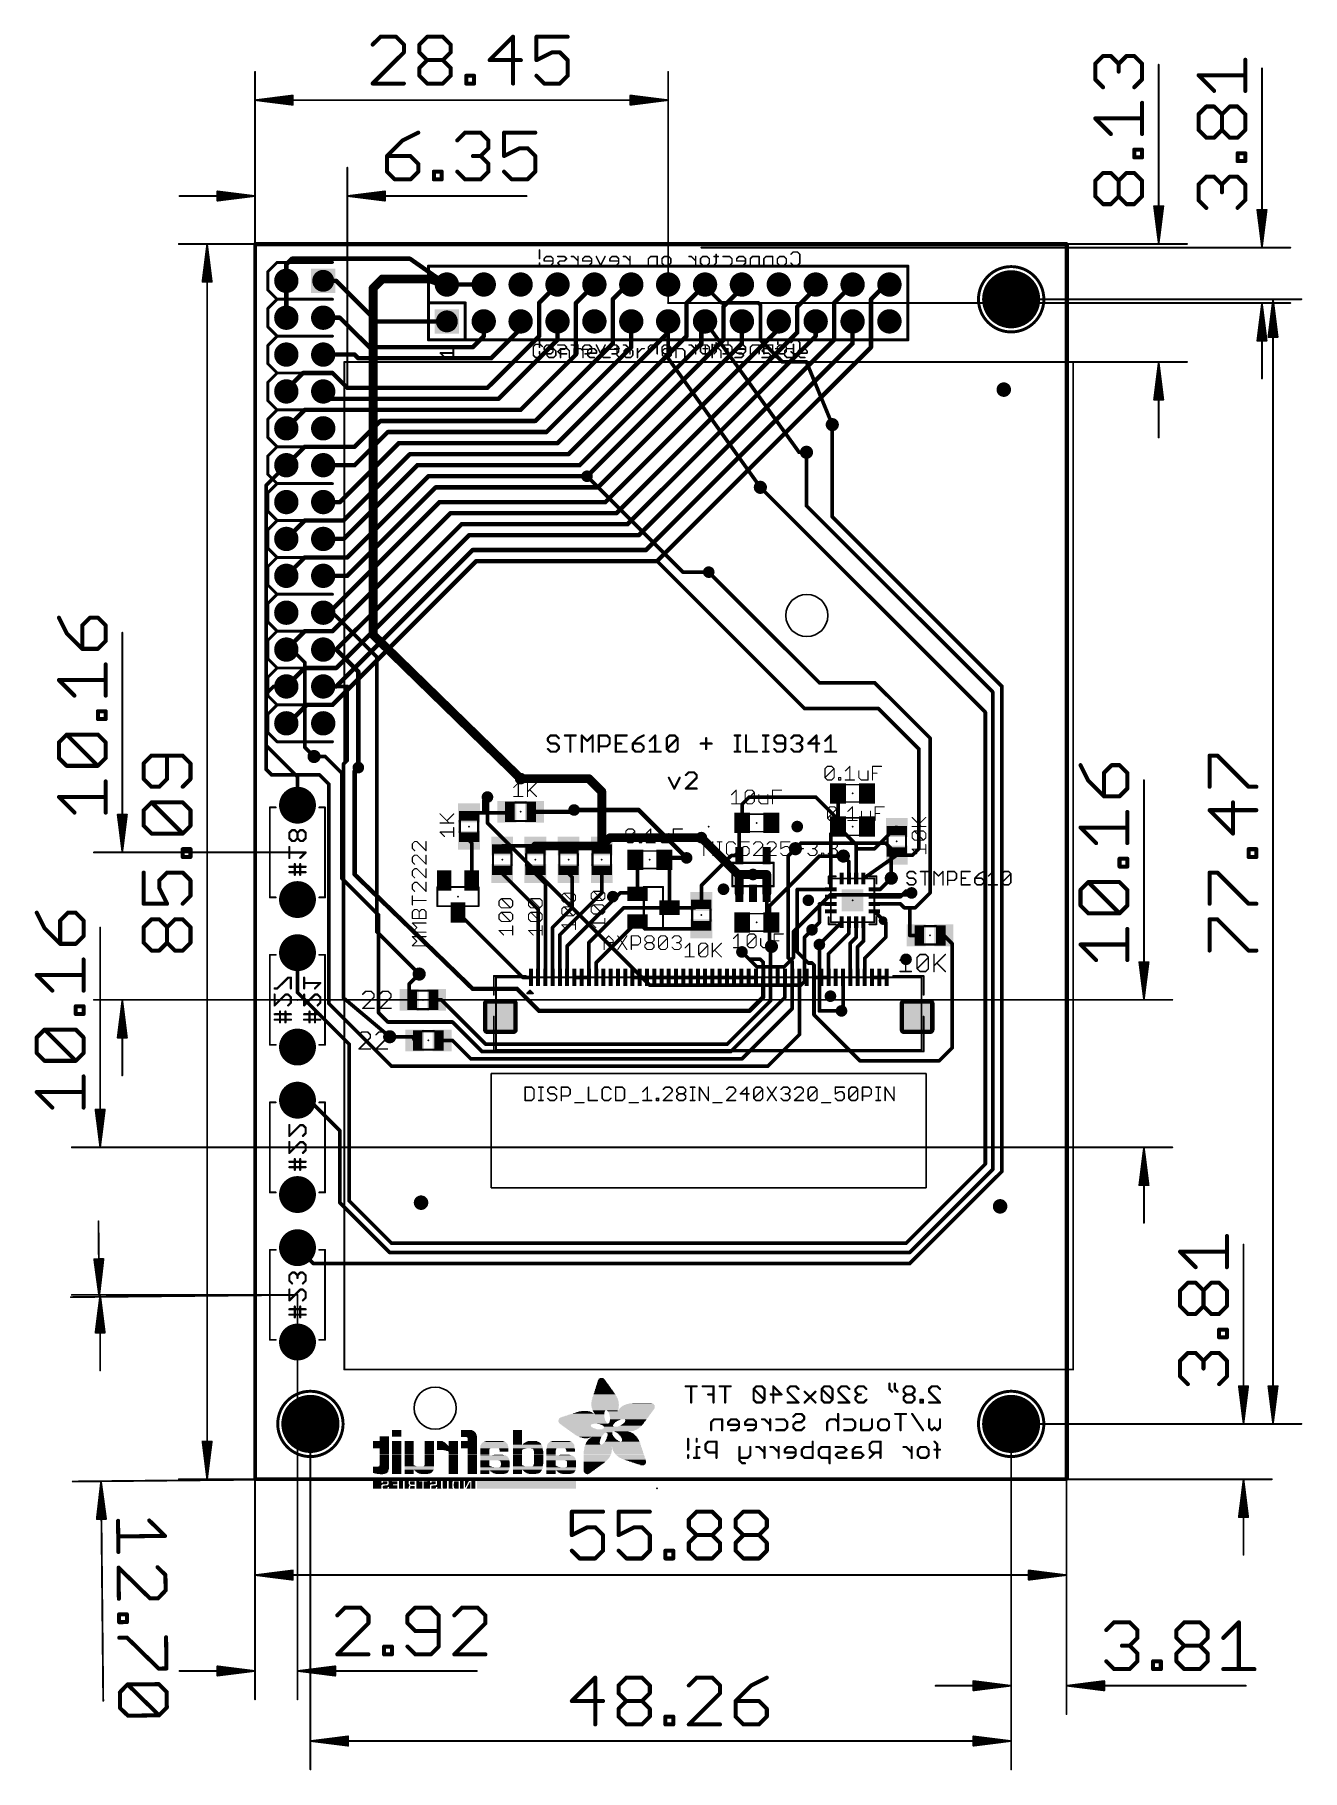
# Model space of a CAD drawing. Extents: x -15 to 72, y -20 to 100.
import ezdxf

# ---------------------------------------------------------------- set-up
doc = ezdxf.new("R2010")
doc.units = 0
for name, color, linetype in [('1', 12, 'CONTINUOUS'), ('16', 132, 'CONTINUOUS'), ('17', 110, 'CONTINUOUS'), ('18', 110, 'CONTINUOUS'), ('20', 53, 'CONTINUOUS'), ('21', 40, 'CONTINUOUS'), ('22', 6, 'CONTINUOUS'), ('23', 53, 'CONTINUOUS'), ('24', 53, 'CONTINUOUS'), ('27', 253, 'CONTINUOUS'), ('51', 253, 'CONTINUOUS')]:
    doc.layers.add(name, color=color, linetype=linetype)

# ---------------------------------------------------------------- blocks, each defined once
blk = doc.blocks.new('RECT')
blk.add_solid([(-0.5, -0.5), (0.5, -0.5), (-0.5, 0.5), (0.5, 0.5)])
blk = doc.blocks.new('SQUAREP')
blk.add_solid([(-0.5, -0.5), (0.5, -0.5), (-0.5, 0.5), (0.5, 0.5)])
blk = doc.blocks.new('ROUNDP')
at = {"const_width": 0.5}
blk.add_lwpolyline([(0, -0.25, 1), (0, 0.25, 1), (0, -0.25)], format="xyb", dxfattribs=at)
blk = doc.blocks.new('RECT384000X384000R25')
at = {"const_width": 0.3}
blk.add_lwpolyline([(1.05, -0.9), (1.05, 0.9, 0.4142), (0.9, 1.05), (-0.9, 1.05, 0.4142), (-1.05, 0.9), (-1.05, -0.9, 0.4142), (-0.9, -1.05), (0.9, -1.05, 0.4142)], format="xyb", close=True, dxfattribs=at)
blk.add_solid([(-0.9254, -0.9254), (0.9254, -0.9254), (-0.9254, 0.9254), (0.9254, 0.9254)])
blk = doc.blocks.new('PIE')
at = {"const_width": 0.5}
blk.add_lwpolyline([(0, -0.25, 1), (0, 0.25, 1), (0, -0.25)], format="xyb", dxfattribs=at)
blk = doc.blocks.new('ROUNDV')
at = {"const_width": 0.5}
blk.add_lwpolyline([(0, -0.25, 1), (0, 0.25, 1), (0, -0.25)], format="xyb", dxfattribs=at)

msp = doc.modelspace()

# ---------------------------------------------------------------- linework, layer by layer
at = {"layer": '1'}
for points, const_width in [([(0, 0), (0, 85.09)], 0.254), ([(0, 85.09), (55.88, 85.09)], 0.254), ([(55.88, 85.09), (55.88, 0)], 0.254), ([(2.152, 83.686), (2.54, 84.074)], 0.3048), ([(2.152, 80.01), (2.152, 83.686)], 0.3048), ([(2.54, 84.074), (10.668, 84.074)], 0.3048), ([(10.668, 84.074), (13.208, 82.296)], 0.3048), ([(2.152, 82.55), (2.152, 80.01)], 0.3048), ([(4.692, 82.55), (5.588, 82.55)], 0.3048), ([(5.588, 82.55), (8.382, 79.756)], 0.3048), ([(13.208, 82.296), (15.748, 82.296)], 0.3048), ([(19.558, 81.026), (20.828, 82.296)], 0.3048), ([(22.098, 81.026), (23.368, 82.296)], 0.3048), ([(24.638, 81.28), (25.654, 82.296)], 0.3048), ([(24.638, 78.232), (24.638, 81.28)], 0.3048), ([(25.654, 82.296), (25.908, 82.296)], 0.3048), ([(29.718, 81.026), (30.988, 82.296)], 0.3048), ([(32.258, 80.772), (33.528, 82.042)], 0.3048), ([(33.528, 82.042), (33.528, 82.296)], 0.3048), ([(37.338, 80.772), (38.608, 82.042)], 0.3048), ([(38.608, 82.042), (38.608, 82.296)], 0.3048), ([(39.878, 81.026), (41.148, 82.296)], 0.3048), ([(42.418, 81.28), (43.434, 82.296)], 0.3048), ([(42.418, 77.978), (42.418, 81.28)], 0.3048), ([(43.434, 82.296), (43.688, 82.296)], 0.3048), ([(4.692, 80.01), (5.842, 80.01)], 0.3048), ([(5.842, 80.01), (7.874, 77.978)], 0.3048), ([(19.558, 78.74), (19.558, 81.026)], 0.3048), ([(22.098, 77.47), (22.098, 81.026)], 0.3048), ([(29.718, 78.74), (29.718, 81.026)], 0.3048), ([(32.258, 78.486), (32.258, 80.772)], 0.3048), ([(37.338, 78.994), (37.338, 80.772)], 0.3048), ([(39.878, 78.486), (39.878, 81.026)], 0.3048), ([(8.382, 79.756), (13.208, 79.756)], 0.3048), ([(15.748, 78.74), (15.748, 79.756)], 0.3048), ([(16.256, 77.216), (18.288, 79.248)], 0.3048), ([(18.288, 79.248), (18.288, 79.756)], 0.3048), ([(20.828, 78.486), (20.828, 79.756)], 0.3048), ([(20.828, 71.374), (28.448, 78.994)], 0.3048), ([(24.13, 67.31), (36.068, 79.248)], 0.3048), ([(24.892, 66.548), (37.338, 78.994)], 0.3048), ([(25.908, 77.978), (25.908, 79.756)], 0.3048), ([(28.448, 78.994), (28.448, 79.756)], 0.3048), ([(30.734, 79.502), (30.988, 79.756)], 0.3048), ([(30.734, 78.232), (30.734, 79.502)], 0.3048), ([(33.528, 78.232), (33.528, 79.756)], 0.3048), ([(36.068, 79.248), (36.068, 79.756)], 0.3048), ([(38.608, 78.74), (38.608, 79.756)], 0.3048), ([(41.148, 78.232), (41.148, 79.756)], 0.3048), ([(7.874, 77.978), (14.986, 77.978)], 0.3048), ([(14.986, 77.978), (15.748, 78.74)], 0.3048), ([(16.002, 75.184), (19.558, 78.74)], 0.3048), ([(16.764, 74.422), (20.828, 78.486)], 0.3048), ([(19.304, 72.898), (24.638, 78.232)], 0.3048), ([(20.066, 72.136), (25.908, 77.978)], 0.3048), ([(21.59, 70.612), (29.718, 78.74)], 0.3048), ([(22.352, 69.85), (30.734, 78.232)], 0.3048), ([(22.86, 69.088), (32.258, 78.486)], 0.3048), ([(23.622, 68.326), (33.528, 78.232)], 0.3048), ([(25.654, 65.786), (38.608, 78.74)], 0.3048), ([(26.416, 65.024), (39.878, 78.486)], 0.3048), ([(26.924, 64.008), (41.148, 78.232)], 0.3048), ([(27.686, 63.246), (42.418, 77.978)], 0.3048), ([(6.858, 77.47), (4.692, 77.47)], 0.3048), ([(7.112, 77.216), (6.858, 77.47)], 0.3048), ([(16.256, 77.216), (7.112, 77.216)], 0.3048), ([(18.288, 73.66), (22.098, 77.47)], 0.3048), ([(2.152, 75.05), (3.302, 76.2)], 0.3048), ([(3.302, 76.2), (5.334, 76.2)], 0.3048), ([(5.334, 76.2), (6.35, 75.184)], 0.3048), ([(6.35, 75.184), (16.002, 75.184)], 0.3048), ([(2.152, 74.93), (2.152, 75.05)], 0.3048), ([(5.2, 74.422), (4.692, 74.93)], 0.3048), ([(16.764, 74.422), (5.2, 74.422)], 0.3048), ([(2.152, 72.39), (3.422, 73.66)], 0.3048), ([(3.422, 73.66), (18.288, 73.66)], 0.3048), ([(6.858, 71.12), (8.636, 72.898)], 0.3048), ([(8.636, 72.898), (19.304, 72.898)], 0.3048), ([(6.858, 69.85), (9.144, 72.136)], 0.3048), ([(9.144, 72.136), (20.066, 72.136)], 0.3048), ([(39.751, 66.294), (39.751, 72.644)], 0.254), ([(2.152, 69.85), (3.422, 71.12)], 0.3048), ([(3.422, 71.12), (6.858, 71.12)], 0.3048), ([(5.842, 67.31), (9.906, 71.374)], 0.3048), ([(6.096, 66.04), (10.668, 70.612)], 0.3048), ([(9.906, 71.374), (20.828, 71.374)], 0.3048), ([(10.668, 70.612), (21.59, 70.612)], 0.3048), ([(37.973, 67.056), (37.973, 70.739)], 0.254), ([(4.692, 69.85), (6.858, 69.85)], 0.3048), ([(6.096, 64.77), (11.176, 69.85)], 0.3048), ([(11.176, 69.85), (22.352, 69.85)], 0.3048), ([(6.35, 63.5), (11.938, 69.088)], 0.3048), ([(6.35, 62.23), (12.446, 68.326)], 0.3048), ([(11.938, 69.088), (22.86, 69.088)], 0.3048), ([(12.446, 68.326), (23.622, 68.326)], 0.3048), ([(50.292, 52.832), (34.798, 68.326)], 0.254), ([(4.692, 67.31), (5.842, 67.31)], 0.3048), ([(4.692, 59.302), (12.7, 67.31)], 0.3048), ([(12.7, 67.31), (24.13, 67.31)], 0.3048), ([(50.8, 54.229), (37.973, 67.056)], 0.254), ([(2.152, 64.77), (3.422, 66.04)], 0.3048), ([(3.422, 66.04), (6.096, 66.04)], 0.3048), ([(5.334, 58.42), (13.462, 66.548)], 0.3048), ([(5.588, 57.15), (14.224, 65.786)], 0.3048), ([(13.462, 66.548), (24.892, 66.548)], 0.3048), ([(14.224, 65.786), (25.654, 65.786)], 0.3048), ([(51.435, 54.61), (39.751, 66.294)], 0.254), ([(4.692, 64.77), (6.096, 64.77)], 0.3048), ([(5.588, 55.88), (14.732, 65.024)], 0.3048), ([(14.732, 65.024), (26.416, 65.024)], 0.3048), ([(2.152, 62.23), (3.422, 63.5)], 0.3048), ([(3.422, 63.5), (6.35, 63.5)], 0.3048), ([(5.334, 53.34), (15.24, 63.246)], 0.3048), ([(5.588, 54.61), (14.986, 64.008)], 0.3048), ([(14.986, 64.008), (26.924, 64.008)], 0.3048), ([(15.24, 63.246), (27.686, 63.246)], 0.3048), ([(37.846, 53.086), (27.686, 63.246)], 0.254), ([(4.692, 62.23), (6.35, 62.23)], 0.3048), ([(38.862, 54.864), (31.242, 62.484)], 0.254), ([(4.692, 59.69), (4.692, 59.302)], 0.3048), ([(2.152, 57.15), (3.422, 58.42)], 0.3048), ([(3.422, 58.42), (5.334, 58.42)], 0.3048), ([(4.692, 57.15), (5.588, 57.15)], 0.3048), ([(2.152, 54.61), (3.422, 55.88)], 0.3048), ([(3.422, 55.88), (5.588, 55.88)], 0.3048), ([(0.762, 54.102), (1.27, 54.61)], 0.254), ([(0.762, 54.102), (0.762, 48.895)], 0.254), ([(1.27, 54.61), (2.152, 54.61)], 0.254), ([(4.692, 54.61), (5.588, 54.61)], 0.3048), ([(42.672, 54.864), (38.862, 54.864)], 0.254), ([(46.482, 51.054), (42.672, 54.864)], 0.254), ([(50.8, 21.336), (50.8, 54.229)], 0.254), ([(51.435, 21.209), (51.435, 54.61)], 0.254), ([(2.286, 52.07), (3.556, 53.34)], 0.3048), ([(3.556, 53.34), (5.334, 53.34)], 0.3048), ([(42.926, 53.086), (37.846, 53.086)], 0.254), ([(45.72, 50.292), (42.926, 53.086)], 0.254), ([(50.292, 21.717), (50.292, 52.832)], 0.254), ([(2.152, 52.07), (2.286, 52.07)], 0.3048), ([(45.72, 43.434), (45.72, 50.292)], 0.254), ([(46.482, 40.386), (46.482, 51.054)], 0.254), ([(0.762, 48.895), (1.143, 48.514)], 0.254), ([(4.826, 49.784), (4.064, 49.784)], 0.254), ([(5.969, 48.641), (4.826, 49.784)], 0.254), ([(6.858, 48.768), (7.112, 49.022)], 0.3048), ([(1.143, 48.514), (4.445, 48.514)], 0.254), ([(4.445, 48.514), (5.08, 47.879)], 0.254), ([(5.08, 47.879), (5.08, 32.766)], 0.254), ([(5.969, 41.402), (5.969, 48.641)], 0.254), ([(6.858, 41.656), (6.858, 48.768)], 0.3048), ([(18.288, 48.26), (22.987, 48.26)], 0.6096), ([(22.987, 48.26), (23.876, 47.371)], 0.6096), ([(16.002, 46.99), (15.748, 46.736)], 0.254), ([(15.748, 46.736), (15.748, 45.908)], 0.254), ([(23.876, 47.371), (23.876, 43.622)], 0.6096), ([(33.544, 46.498), (34.036, 46.99)], 0.254), ([(34.036, 46.99), (38.608, 46.99)], 0.254), ([(38.608, 46.99), (40.148, 45.45)], 0.254), ([(40.148, 47.244), (40.148, 44.958)], 0.254), ([(14.732, 45.908), (15.748, 45.908)], 0.254), ([(15.748, 45.908), (17.272, 45.908)], 0.254), ([(17.272, 45.908), (17.338, 45.974)], 0.254), ([(19.238, 45.974), (21.844, 45.974)], 0.3048), ([(21.844, 45.974), (21.971, 46.101)], 0.3048), ([(33.544, 45.212), (33.544, 46.498)], 0.254), ([(40.148, 45.45), (40.148, 44.958)], 0.254), ([(23.876, 43.622), (24.45, 44.196)], 0.6096), ([(24.45, 44.196), (30.734, 44.196)], 0.6096), ([(33.34, 45.008), (33.544, 45.212)], 0.254), ([(33.34, 42.956), (33.34, 45.008)], 0.254), ([(39.648, 44.458), (40.148, 44.958)], 0.254), ([(39.648, 40.628), (39.648, 44.458)], 0.254), ([(41.398, 43.708), (40.148, 44.958)], 0.254), ([(44.13, 44.892), (42.672, 43.434)], 0.254), ([(44.196, 44.892), (44.13, 44.892)], 0.254), ([(14.92, 43.82), (14.732, 44.008)], 0.254), ([(14.92, 41.232), (14.92, 43.82)], 0.254), ([(17.018, 43.622), (19.304, 43.622)], 0.254), ([(19.304, 43.622), (21.59, 43.622)], 0.6096), ([(19.238, 43.688), (19.304, 43.622)], 0.254), ([(21.59, 43.622), (23.876, 43.622)], 0.6096), ([(32.796, 42.956), (30.734, 40.894)], 0.254), ([(33.34, 42.956), (32.796, 42.956)], 0.254), ([(36.703, 42.926), (37.211, 43.434)], 0.254), ([(36.703, 35.941), (36.703, 42.926)], 0.254), ([(40.898, 42.541), (40.513, 42.926)], 0.254), ([(41.398, 43.434), (41.398, 43.708)], 0.254), ([(41.398, 41.378), (41.398, 43.434)], 0.254), ([(42.672, 43.434), (41.398, 43.434)], 0.254), ([(44.196, 42.992), (41.898, 41.378)], 0.254), ([(44.196, 42.992), (45.278, 42.992)], 0.254), ([(45.278, 42.992), (45.72, 43.434)], 0.254), ([(19.492, 39.248), (17.018, 41.722)], 0.254), ([(19.992, 41.034), (19.304, 41.722)], 0.254), ([(21.844, 41.468), (21.59, 41.722)], 0.254), ([(23.876, 40.386), (23.876, 41.722)], 0.254), ([(26.332, 42.672), (26.178, 42.672)], 0.254), ([(26.332, 40.32), (26.332, 42.672)], 0.254), ([(28.305, 42.799), (28.178, 42.672)], 0.3048), ([(28.532, 42.672), (28.178, 42.672)], 0.254), ([(29.718, 42.799), (28.305, 42.799)], 0.3048), ([(28.532, 39.37), (28.532, 42.672)], 0.254), ([(33.34, 40.356), (33.34, 41.656)], 0.6096), ([(33.34, 41.656), (34.29, 41.656)], 0.6096), ([(34.29, 41.656), (35.24, 41.656)], 0.6096), ([(35.24, 41.656), (35.24, 40.356)], 0.6096), ([(40.898, 41.378), (40.898, 42.541)], 0.254), ([(8.509, 38.862), (5.969, 41.402)], 0.254), ([(14.986, 33.782), (6.858, 41.656)], 0.3048), ([(19.992, 34.568), (19.992, 41.034)], 0.254), ([(21.844, 39.37), (21.844, 41.468)], 0.254), ([(30.734, 40.894), (30.734, 39.812)], 0.254), ([(39.648, 40.628), (37.338, 40.628)], 0.254), ([(37.338, 40.628), (37.338, 36.322)], 0.254), ([(43.041, 40.628), (42.648, 40.628)], 0.254), ([(43.815, 41.402), (43.041, 40.628)], 0.254), ([(20.492, 38.018), (21.844, 39.37)], 0.254), ([(20.992, 37.502), (23.876, 40.386)], 0.254), ([(21.492, 36.732), (25.146, 40.386)], 0.254), ([(22.992, 36.962), (25.4, 39.37)], 0.254), ([(25.146, 40.386), (26.266, 40.386)], 0.254), ([(25.4, 39.37), (28.532, 39.37)], 0.254), ([(26.266, 40.386), (26.332, 40.32)], 0.254), ([(30.292, 39.37), (28.532, 39.37)], 0.254), ([(30.734, 39.812), (30.292, 39.37)], 0.254), ([(35.24, 38.658), (35.24, 40.356)], 0.254), ([(39.648, 39.628), (38.862, 39.628)], 0.254), ([(38.862, 39.628), (38.862, 38.354)], 0.254), ([(42.648, 40.128), (44.446, 40.128)], 0.254), ([(42.648, 39.628), (44.446, 39.628)], 0.254), ([(44.446, 40.128), (44.831, 40.513)], 0.254), ([(44.446, 39.628), (44.704, 39.37)], 0.254), ([(44.704, 39.37), (45.085, 39.37)], 0.254), ([(45.212, 40.386), (44.831, 40.513)], 0.254), ([(45.085, 39.37), (45.466, 39.37)], 0.254), ([(45.085, 37.465), (45.085, 39.37)], 0.254), ([(45.466, 39.37), (46.482, 40.386)], 0.254), ([(8.509, 32.131), (8.509, 38.862)], 0.254), ([(18.434, 34.568), (13.97, 39.032)], 0.254), ([(19.492, 34.568), (19.492, 39.248)], 0.254), ([(23.492, 35.58), (26.332, 38.42)], 0.254), ([(26.332, 38.42), (26.84, 37.912)], 0.254), ([(35.544, 38.354), (35.24, 38.658)], 0.254), ([(38.862, 38.354), (38.354, 37.846)], 0.254), ([(40.398, 38.378), (40.156, 38.124)], 0.254), ([(40.894, 38.374), (40.898, 38.378)], 0.254), ([(40.894, 37.592), (40.894, 38.374)], 0.254), ([(41.402, 38.374), (41.398, 38.378)], 0.254), ([(41.402, 37.338), (41.402, 38.374)], 0.254), ([(41.91, 38.366), (41.898, 38.378)], 0.254), ([(41.91, 37.084), (41.91, 38.366)], 0.254), ([(43.434, 38.342), (42.648, 39.128)], 0.254), ([(43.434, 37.338), (43.434, 38.342)], 0.254), ([(20.492, 34.568), (20.492, 38.018)], 0.254), ([(20.992, 34.568), (20.992, 37.502)], 0.254), ([(22.992, 34.568), (22.992, 36.962)], 0.254), ([(26.84, 37.912), (30.734, 37.912)], 0.254), ([(40.156, 38.124), (38.862, 36.83)], 0.254), ([(39.492, 36.19), (40.894, 37.592)], 0.254), ([(40.992, 36.928), (41.402, 37.338)], 0.254), ([(41.492, 36.666), (41.91, 37.084)], 0.254), ([(41.992, 35.896), (43.434, 37.338)], 0.254), ([(45.532, 37.465), (45.085, 37.465)], 0.254), ([(47.432, 37.465), (48.006, 36.891)], 0.254), ([(2.921, 36.27), (2.921, 33.528)], 0.254), ([(21.492, 34.568), (21.492, 36.732)], 0.254), ([(34.036, 35.814), (33.528, 36.322)], 0.254), ([(34.798, 35.814), (34.036, 35.814)], 0.254), ([(34.992, 35.62), (34.798, 35.814)], 0.254), ([(35.56, 36.703), (35.492, 36.635)], 0.254), ([(35.492, 36.635), (35.492, 34.568)], 0.254), ([(36.992, 35.652), (36.703, 35.941)], 0.254), ([(37.338, 36.322), (38.1, 35.56)], 0.254), ([(39.492, 34.568), (39.492, 36.19)], 0.254), ([(40.992, 34.568), (40.992, 36.928)], 0.254), ([(41.492, 34.568), (41.492, 36.666)], 0.254), ([(41.992, 34.568), (41.992, 35.896)], 0.254), ([(48.006, 36.891), (48.006, 29.718)], 0.254), ([(10.607, 34.102), (11.303, 34.798)], 0.254), ([(18.992, 34.568), (18.434, 34.568)], 0.254), ([(21.992, 34.568), (22.492, 34.568)], 0.254), ([(22.492, 34.568), (22.992, 34.568)], 0.254), ([(23.492, 34.568), (23.492, 35.58)], 0.254), ([(25.992, 34.568), (26.492, 34.568)], 0.254), ([(26.492, 34.568), (26.992, 34.568)], 0.254), ([(26.992, 34.568), (27.492, 34.568)], 0.254), ([(27.492, 34.568), (27.992, 34.568)], 0.254), ([(27.992, 34.568), (28.492, 34.568)], 0.254), ([(28.492, 34.568), (28.992, 34.568)], 0.254), ([(28.992, 34.568), (29.492, 34.568)], 0.254), ([(29.492, 34.568), (29.992, 34.568)], 0.254), ([(29.992, 34.568), (30.492, 34.568)], 0.254), ([(30.492, 34.568), (30.992, 34.568)], 0.254), ([(30.992, 34.568), (31.492, 34.568)], 0.254), ([(31.492, 34.568), (31.992, 34.568)], 0.254), ([(32.492, 34.568), (31.992, 34.568)], 0.254), ([(32.992, 34.568), (32.492, 34.568)], 0.254), ([(33.492, 34.568), (32.992, 34.568)], 0.254), ([(33.992, 34.568), (33.492, 34.568)], 0.254), ([(34.492, 34.568), (33.992, 34.568)], 0.254), ([(34.992, 34.568), (34.992, 33.214)], 0.3048), ([(34.992, 34.568), (34.992, 35.62)], 0.254), ([(35.492, 32.952), (35.492, 34.568)], 0.254), ([(36.492, 34.568), (36.492, 33.19)], 0.254), ([(36.992, 34.568), (36.992, 35.652)], 0.254), ([(36.992, 32.42), (36.992, 34.568)], 0.254), ([(37.492, 34.568), (37.492, 30.634)], 0.254), ([(38.1, 35.56), (38.354, 35.56)], 0.254), ([(38.354, 35.56), (38.492, 35.422)], 0.254), ([(38.492, 35.422), (38.492, 34.568)], 0.254), ([(38.492, 34.568), (38.992, 34.568)], 0.254), ([(38.492, 31.993), (38.492, 34.568)], 0.254), ([(39.492, 34.568), (38.992, 34.568)], 0.254), ([(40.492, 32.364), (40.492, 34.568)], 0.254), ([(42.992, 34.568), (42.492, 34.568)], 0.254), ([(42.992, 34.568), (43.492, 34.568)], 0.254), ([(2.921, 33.528), (6.477, 29.972)], 0.254), ([(10.607, 33.02), (10.607, 34.102)], 0.254), ([(18.034, 33.782), (14.986, 33.782)], 0.3048), ([(19.558, 32.258), (18.034, 33.782)], 0.3048), ([(5.08, 32.766), (9.398, 28.448)], 0.254), ([(12.827, 33.02), (12.507, 33.02)], 0.254), ([(15.875, 29.972), (12.827, 33.02)], 0.254), ([(34.036, 32.258), (19.558, 32.258)], 0.3048), ([(32.512, 29.972), (35.492, 32.952)], 0.254), ([(36.492, 33.19), (32.766, 29.464)], 0.254), ([(33.528, 28.956), (36.992, 32.42)], 0.254), ([(34.992, 33.214), (34.036, 32.258)], 0.3048), ([(40.386, 32.258), (40.492, 32.364)], 0.254), ([(9.144, 31.496), (8.509, 32.131)], 0.254), ([(13.589, 31.496), (9.144, 31.496)], 0.254), ([(15.621, 29.464), (13.589, 31.496)], 0.254), ([(41.656, 28.829), (38.492, 31.993)], 0.254), ([(6.477, 29.972), (6.477, 19.177)], 0.254), ([(9.271, 30.48), (10.861, 30.48)], 0.254), ([(10.861, 30.48), (10.988, 30.226)], 0.254), ([(11.115, 30.414), (10.988, 30.226)], 0.254), ([(12.888, 30.226), (13.589, 30.226)], 0.254), ([(13.589, 30.226), (14.859, 28.956)], 0.254), ([(32.512, 29.972), (15.875, 29.972)], 0.254), ([(37.492, 30.634), (35.306, 28.448)], 0.254), ([(14.859, 28.956), (33.528, 28.956)], 0.254), ([(32.766, 29.464), (15.621, 29.464)], 0.254), ([(47.117, 28.829), (41.656, 28.829)], 0.254), ([(48.006, 29.718), (47.117, 28.829)], 0.254), ([(35.306, 28.448), (9.398, 28.448)], 0.254), ([(2.921, 26.11), (3.735, 26.11)], 0.254), ([(3.735, 26.11), (5.842, 24.003)], 0.254), ([(5.842, 24.003), (5.842, 19.05)], 0.254), ([(44.831, 16.256), (50.292, 21.717)], 0.254), ([(45.085, 15.621), (50.8, 21.336)], 0.254), ([(45.085, 14.859), (51.435, 21.209)], 0.254), ([(5.842, 19.05), (9.271, 15.621)], 0.254), ([(6.477, 19.177), (9.398, 16.256)], 0.254), ([(2.921, 15.95), (4.012, 14.859)], 0.254), ([(9.271, 15.621), (45.085, 15.621)], 0.254), ([(9.398, 16.256), (44.831, 16.256)], 0.254), ([(4.012, 14.859), (45.085, 14.859)], 0.254), ([(55.88, 0), (0, 0)], 0.254)]:
    msp.add_lwpolyline(points, dxfattribs=dict(at, const_width=const_width))
for points, const_width in [([(0.0635, 85.09, 1), (-0.0635, 85.09)], 0.127), ([(0, 85.1535, 1), (0, 85.0265)], 0.127), ([(55.9435, 85.09, 1), (55.8165, 85.09)], 0.127), ([(55.88, 85.0265, 1), (55.88, 85.1535)], 0.127), ([(2.2282, 83.686, 1), (2.0758, 83.686)], 0.1524), ([(2.0981, 83.7399, 1), (2.2059, 83.6321)], 0.1524), ([(2.54, 84.1502, 1), (2.54, 83.9978)], 0.1524), ([(2.5939, 84.0201, 1), (2.4861, 84.1279)], 0.1524), ([(10.7117, 84.1364, 1), (10.6243, 84.0116)], 0.1524), ([(10.668, 83.9978, 1), (10.668, 84.1502)], 0.1524), ([(2.2282, 82.55, 1), (2.0758, 82.55)], 0.1524), ([(4.692, 82.6262, 1), (4.692, 82.4738)], 0.1524), ([(5.6419, 82.6039, 1), (5.5341, 82.4961)], 0.1524), ([(5.588, 82.4738, 1), (5.588, 82.6262)], 0.1524), ([(13.208, 82.3722, 1), (13.208, 82.2198)], 0.1524), ([(13.1643, 82.2336, 1), (13.2517, 82.3584)], 0.1524), ([(15.748, 82.2198, 1), (15.748, 82.3722)], 0.1524), ([(20.8819, 82.2421, 1), (20.7741, 82.3499)], 0.1524), ([(23.4219, 82.2421, 1), (23.3141, 82.3499)], 0.1524), ([(24.7142, 81.28, 1), (24.5618, 81.28)], 0.1524), ([(24.5841, 81.3339, 1), (24.6919, 81.2261)], 0.1524), ([(25.654, 82.3722, 1), (25.654, 82.2198)], 0.1524), ([(25.7079, 82.2421, 1), (25.6001, 82.3499)], 0.1524), ([(25.908, 82.2198, 1), (25.908, 82.3722)], 0.1524), ([(31.0419, 82.2421, 1), (30.9341, 82.3499)], 0.1524), ([(33.6042, 82.296, 1), (33.4518, 82.296)], 0.1524), ([(33.4518, 82.042, 1), (33.6042, 82.042)], 0.1524), ([(33.5819, 81.9881, 1), (33.4741, 82.0959)], 0.1524), ([(38.6842, 82.296, 1), (38.5318, 82.296)], 0.1524), ([(38.5318, 82.042, 1), (38.6842, 82.042)], 0.1524), ([(38.6619, 81.9881, 1), (38.5541, 82.0959)], 0.1524), ([(41.2019, 82.2421, 1), (41.0941, 82.3499)], 0.1524), ([(42.4942, 81.28, 1), (42.3418, 81.28)], 0.1524), ([(42.3641, 81.3339, 1), (42.4719, 81.2261)], 0.1524), ([(43.434, 82.3722, 1), (43.434, 82.2198)], 0.1524), ([(43.4879, 82.2421, 1), (43.3801, 82.3499)], 0.1524), ([(43.688, 82.2198, 1), (43.688, 82.3722)], 0.1524), ([(4.692, 80.0862, 1), (4.692, 79.9338)], 0.1524), ([(5.8959, 80.0639, 1), (5.7881, 79.9561)], 0.1524), ([(5.842, 79.9338, 1), (5.842, 80.0862)], 0.1524), ([(19.6342, 81.026, 1), (19.4818, 81.026)], 0.1524), ([(19.5041, 81.0799, 1), (19.6119, 80.9721)], 0.1524), ([(22.1742, 81.026, 1), (22.0218, 81.026)], 0.1524), ([(22.0441, 81.0799, 1), (22.1519, 80.9721)], 0.1524), ([(29.7942, 81.026, 1), (29.6418, 81.026)], 0.1524), ([(29.6641, 81.0799, 1), (29.7719, 80.9721)], 0.1524), ([(32.3342, 80.772, 1), (32.1818, 80.772)], 0.1524), ([(32.2041, 80.8259, 1), (32.3119, 80.7181)], 0.1524), ([(37.4142, 80.772, 1), (37.2618, 80.772)], 0.1524), ([(37.2841, 80.8259, 1), (37.3919, 80.7181)], 0.1524), ([(39.9542, 81.026, 1), (39.8018, 81.026)], 0.1524), ([(39.8241, 81.0799, 1), (39.9319, 80.9721)], 0.1524), ([(2.0758, 80.01, 1), (2.2282, 80.01)], 0.1524), ([(2.0758, 80.01, 1), (2.2282, 80.01)], 0.1524), ([(8.382, 79.8322, 1), (8.382, 79.6798)], 0.1524), ([(8.3281, 79.7021, 1), (8.4359, 79.8099)], 0.1524), ([(13.208, 79.6798, 1), (13.208, 79.8322)], 0.1524), ([(15.8242, 79.756, 1), (15.6718, 79.756)], 0.1524), ([(18.3642, 79.756, 1), (18.2118, 79.756)], 0.1524), ([(18.2118, 79.248, 1), (18.3642, 79.248)], 0.1524), ([(18.3419, 79.1941, 1), (18.2341, 79.3019)], 0.1524), ([(20.9042, 79.756, 1), (20.7518, 79.756)], 0.1524), ([(25.9842, 79.756, 1), (25.8318, 79.756)], 0.1524), ([(28.5242, 79.756, 1), (28.3718, 79.756)], 0.1524), ([(28.3718, 78.994, 1), (28.5242, 78.994)], 0.1524), ([(28.5019, 78.9401, 1), (28.3941, 79.0479)], 0.1524), ([(30.8102, 79.502, 1), (30.6578, 79.502)], 0.1524), ([(30.6801, 79.5559, 1), (30.7879, 79.4481)], 0.1524), ([(31.0419, 79.7021, 1), (30.9341, 79.8099)], 0.1524), ([(33.6042, 79.756, 1), (33.4518, 79.756)], 0.1524), ([(36.1442, 79.756, 1), (35.9918, 79.756)], 0.1524), ([(35.9918, 79.248, 1), (36.1442, 79.248)], 0.1524), ([(36.1219, 79.1941, 1), (36.0141, 79.3019)], 0.1524), ([(37.2618, 78.994, 1), (37.4142, 78.994)], 0.1524), ([(37.3919, 78.9401, 1), (37.2841, 79.0479)], 0.1524), ([(38.6842, 79.756, 1), (38.5318, 79.756)], 0.1524), ([(41.2242, 79.756, 1), (41.0718, 79.756)], 0.1524), ([(7.874, 78.0542, 1), (7.874, 77.9018)], 0.1524), ([(7.8201, 77.9241, 1), (7.9279, 78.0319)], 0.1524), ([(14.9321, 78.0319, 1), (15.0399, 77.9241)], 0.1524), ([(14.986, 77.9018, 1), (14.986, 78.0542)], 0.1524), ([(15.6718, 78.74, 1), (15.8242, 78.74)], 0.1524), ([(15.8019, 78.6861, 1), (15.6941, 78.7939)], 0.1524), ([(19.4818, 78.74, 1), (19.6342, 78.74)], 0.1524), ([(19.6119, 78.6861, 1), (19.5041, 78.7939)], 0.1524), ([(20.7518, 78.486, 1), (20.9042, 78.486)], 0.1524), ([(20.8819, 78.4321, 1), (20.7741, 78.5399)], 0.1524), ([(24.5618, 78.232, 1), (24.7142, 78.232)], 0.1524), ([(24.6919, 78.1781, 1), (24.5841, 78.2859)], 0.1524), ([(25.8318, 77.978, 1), (25.9842, 77.978)], 0.1524), ([(25.9619, 77.9241, 1), (25.8541, 78.0319)], 0.1524), ([(29.6418, 78.74, 1), (29.7942, 78.74)], 0.1524), ([(29.7719, 78.6861, 1), (29.6641, 78.7939)], 0.1524), ([(30.6578, 78.232, 1), (30.8102, 78.232)], 0.1524), ([(30.7879, 78.1781, 1), (30.6801, 78.2859)], 0.1524), ([(32.1818, 78.486, 1), (32.3342, 78.486)], 0.1524), ([(32.3119, 78.4321, 1), (32.2041, 78.5399)], 0.1524), ([(33.4518, 78.232, 1), (33.6042, 78.232)], 0.1524), ([(33.5819, 78.1781, 1), (33.4741, 78.2859)], 0.1524), ([(38.5318, 78.74, 1), (38.6842, 78.74)], 0.1524), ([(38.6619, 78.6861, 1), (38.5541, 78.7939)], 0.1524), ([(39.8018, 78.486, 1), (39.9542, 78.486)], 0.1524), ([(39.9319, 78.4321, 1), (39.8241, 78.5399)], 0.1524), ([(41.0718, 78.232, 1), (41.2242, 78.232)], 0.1524), ([(41.2019, 78.1781, 1), (41.0941, 78.2859)], 0.1524), ([(42.3418, 77.978, 1), (42.4942, 77.978)], 0.1524), ([(42.4719, 77.9241, 1), (42.3641, 78.0319)], 0.1524), ([(4.692, 77.5462, 1), (4.692, 77.3938)], 0.1524), ([(6.9119, 77.5239, 1), (6.8041, 77.4161)], 0.1524), ([(6.858, 77.3938, 1), (6.858, 77.5462)], 0.1524), ([(7.112, 77.2922, 1), (7.112, 77.1398)], 0.1524), ([(7.0581, 77.1621, 1), (7.1659, 77.2699)], 0.1524), ([(16.2021, 77.2699, 1), (16.3099, 77.1621)], 0.1524), ([(16.256, 77.1398, 1), (16.256, 77.2922)], 0.1524), ([(22.0218, 77.47, 1), (22.1742, 77.47)], 0.1524), ([(22.1519, 77.4161, 1), (22.0441, 77.5239)], 0.1524), ([(3.302, 76.2762, 1), (3.302, 76.1238)], 0.1524), ([(3.3559, 76.1461, 1), (3.2481, 76.2539)], 0.1524), ([(5.3879, 76.2539, 1), (5.2801, 76.1461)], 0.1524), ([(5.334, 76.1238, 1), (5.334, 76.2762)], 0.1524), ([(6.35, 75.2602, 1), (6.35, 75.1078)], 0.1524), ([(16.002, 75.1078, 1), (16.002, 75.2602)], 0.1524), ([(2.2282, 75.05, 1), (2.0758, 75.05)], 0.1524), ([(2.0981, 75.1039, 1), (2.2059, 74.9961)], 0.1524), ([(2.0758, 74.93, 1), (2.2282, 74.93)], 0.1524), ([(4.7459, 74.9839, 1), (4.6381, 74.8761)], 0.1524), ([(5.2, 74.4982, 1), (5.2, 74.3458)], 0.1524), ([(5.1461, 74.3681, 1), (5.2539, 74.4759)], 0.1524), ([(6.2961, 75.1301, 1), (6.4039, 75.2379)], 0.1524), ([(15.9481, 75.2379, 1), (16.0559, 75.1301)], 0.1524), ([(16.7101, 74.4759, 1), (16.8179, 74.3681)], 0.1524), ([(16.764, 74.3458, 1), (16.764, 74.4982)], 0.1524), ([(3.422, 73.7362, 1), (3.422, 73.5838)], 0.1524), ([(3.4759, 73.6061, 1), (3.3681, 73.7139)], 0.1524), ([(8.636, 72.9742, 1), (8.636, 72.8218)], 0.1524), ([(8.6899, 72.8441, 1), (8.5821, 72.9519)], 0.1524), ([(18.2341, 73.7139, 1), (18.3419, 73.6061)], 0.1524), ([(18.288, 73.5838, 1), (18.288, 73.7362)], 0.1524), ([(19.2501, 72.9519, 1), (19.3579, 72.8441)], 0.1524), ([(19.304, 72.8218, 1), (19.304, 72.9742)], 0.1524), ([(2.0981, 72.4439, 1), (2.2059, 72.3361)], 0.1524), ([(9.144, 72.2122, 1), (9.144, 72.0598)], 0.1524), ([(9.1979, 72.0821, 1), (9.0901, 72.1899)], 0.1524), ([(20.0121, 72.1899, 1), (20.1199, 72.0821)], 0.1524), ([(20.066, 72.0598, 1), (20.066, 72.2122)], 0.1524), ([(39.8145, 72.644, 1), (39.6875, 72.644)], 0.127), ([(3.422, 71.1962, 1), (3.422, 71.0438)], 0.1524), ([(3.4759, 71.0661, 1), (3.3681, 71.1739)], 0.1524), ([(6.8041, 71.1739, 1), (6.9119, 71.0661)], 0.1524), ([(6.858, 71.0438, 1), (6.858, 71.1962)], 0.1524), ([(9.906, 71.4502, 1), (9.906, 71.2978)], 0.1524), ([(9.9599, 71.3201, 1), (9.8521, 71.4279)], 0.1524), ([(10.668, 70.6882, 1), (10.668, 70.5358)], 0.1524), ([(10.7219, 70.5581, 1), (10.6141, 70.6659)], 0.1524), ([(20.7741, 71.4279, 1), (20.8819, 71.3201)], 0.1524), ([(20.828, 71.2978, 1), (20.828, 71.4502)], 0.1524), ([(21.5361, 70.6659, 1), (21.6439, 70.5581)], 0.1524), ([(21.59, 70.5358, 1), (21.59, 70.6882)], 0.1524), ([(38.0365, 70.739, 1), (37.9095, 70.739)], 0.127), ([(2.0981, 69.9039, 1), (2.2059, 69.7961)], 0.1524), ([(4.692, 69.9262, 1), (4.692, 69.7738)], 0.1524), ([(6.8041, 69.9039, 1), (6.9119, 69.7961)], 0.1524), ([(6.858, 69.7738, 1), (6.858, 69.9262)], 0.1524), ([(11.176, 69.9262, 1), (11.176, 69.7738)], 0.1524), ([(11.2299, 69.7961, 1), (11.1221, 69.9039)], 0.1524), ([(22.2981, 69.9039, 1), (22.4059, 69.7961)], 0.1524), ([(22.352, 69.7738, 1), (22.352, 69.9262)], 0.1524), ([(11.938, 69.1642, 1), (11.938, 69.0118)], 0.1524), ([(11.9919, 69.0341, 1), (11.8841, 69.1419)], 0.1524), ([(12.446, 68.4022, 1), (12.446, 68.2498)], 0.1524), ([(12.4999, 68.2721, 1), (12.3921, 68.3799)], 0.1524), ([(22.8061, 69.1419, 1), (22.9139, 69.0341)], 0.1524), ([(22.86, 69.0118, 1), (22.86, 69.1642)], 0.1524), ([(23.5681, 68.3799, 1), (23.6759, 68.2721)], 0.1524), ([(23.622, 68.2498, 1), (23.622, 68.4022)], 0.1524), ([(34.8429, 68.3709, 1), (34.7531, 68.2811)], 0.127), ([(4.692, 67.3862, 1), (4.692, 67.2338)], 0.1524), ([(5.7881, 67.3639, 1), (5.8959, 67.2561)], 0.1524), ([(5.842, 67.2338, 1), (5.842, 67.3862)], 0.1524), ([(12.7, 67.3862, 1), (12.7, 67.2338)], 0.1524), ([(12.7539, 67.2561, 1), (12.6461, 67.3639)], 0.1524), ([(24.0761, 67.3639, 1), (24.1839, 67.2561)], 0.1524), ([(24.13, 67.2338, 1), (24.13, 67.3862)], 0.1524), ([(38.0179, 67.1009, 1), (37.9281, 67.0111)], 0.127), ([(37.9095, 67.056, 1), (38.0365, 67.056)], 0.127), ([(3.422, 66.1162, 1), (3.422, 65.9638)], 0.1524), ([(3.4759, 65.9861, 1), (3.3681, 66.0939)], 0.1524), ([(6.0421, 66.0939, 1), (6.1499, 65.9861)], 0.1524), ([(6.096, 65.9638, 1), (6.096, 66.1162)], 0.1524), ([(13.462, 66.6242, 1), (13.462, 66.4718)], 0.1524), ([(13.5159, 66.4941, 1), (13.4081, 66.6019)], 0.1524), ([(14.224, 65.8622, 1), (14.224, 65.7098)], 0.1524), ([(14.2779, 65.7321, 1), (14.1701, 65.8399)], 0.1524), ([(24.8381, 66.6019, 1), (24.9459, 66.4941)], 0.1524), ([(24.892, 66.4718, 1), (24.892, 66.6242)], 0.1524), ([(25.6001, 65.8399, 1), (25.7079, 65.7321)], 0.1524), ([(25.654, 65.7098, 1), (25.654, 65.8622)], 0.1524), ([(39.7959, 66.3389, 1), (39.7061, 66.2491)], 0.127), ([(39.6875, 66.294, 1), (39.8145, 66.294)], 0.127), ([(2.0981, 64.8239, 1), (2.2059, 64.7161)], 0.1524), ([(4.692, 64.8462, 1), (4.692, 64.6938)], 0.1524), ([(6.0421, 64.8239, 1), (6.1499, 64.7161)], 0.1524), ([(6.096, 64.6938, 1), (6.096, 64.8462)], 0.1524), ([(14.732, 65.1002, 1), (14.732, 64.9478)], 0.1524), ([(14.7859, 64.9701, 1), (14.6781, 65.0779)], 0.1524), ([(26.3621, 65.0779, 1), (26.4699, 64.9701)], 0.1524), ([(26.416, 64.9478, 1), (26.416, 65.1002)], 0.1524), ([(3.422, 63.5762, 1), (3.422, 63.4238)], 0.1524), ([(3.4759, 63.4461, 1), (3.3681, 63.5539)], 0.1524), ([(6.2961, 63.5539, 1), (6.4039, 63.4461)], 0.1524), ([(6.35, 63.4238, 1), (6.35, 63.5762)], 0.1524), ([(14.986, 64.0842, 1), (14.986, 63.9318)], 0.1524), ([(15.0399, 63.9541, 1), (14.9321, 64.0619)], 0.1524), ([(15.24, 63.3222, 1), (15.24, 63.1698)], 0.1524), ([(15.2939, 63.1921, 1), (15.1861, 63.2999)], 0.1524), ([(26.8701, 64.0619, 1), (26.9779, 63.9541)], 0.1524), ([(26.924, 63.9318, 1), (26.924, 64.0842)], 0.1524), ([(27.6321, 63.2999, 1), (27.7399, 63.1921)], 0.1524), ([(27.7309, 63.2909, 1), (27.6411, 63.2011)], 0.127), ([(27.686, 63.1698, 1), (27.686, 63.3222)], 0.1524), ([(2.0981, 62.2839, 1), (2.2059, 62.1761)], 0.1524), ([(4.692, 62.3062, 1), (4.692, 62.1538)], 0.1524), ([(6.2961, 62.2839, 1), (6.4039, 62.1761)], 0.1524), ([(6.35, 62.1538, 1), (6.35, 62.3062)], 0.1524), ([(31.2869, 62.5289, 1), (31.1971, 62.4391)], 0.127), ([(4.7682, 59.69, 1), (4.6158, 59.69)], 0.1524), ([(4.6381, 59.3559, 1), (4.7459, 59.2481)], 0.1524), ([(4.6158, 59.302, 1), (4.7682, 59.302)], 0.1524), ([(3.422, 58.4962, 1), (3.422, 58.3438)], 0.1524), ([(3.4759, 58.3661, 1), (3.3681, 58.4739)], 0.1524), ([(5.2801, 58.4739, 1), (5.3879, 58.3661)], 0.1524), ([(5.334, 58.3438, 1), (5.334, 58.4962)], 0.1524), ([(2.0981, 57.2039, 1), (2.2059, 57.0961)], 0.1524), ([(4.692, 57.2262, 1), (4.692, 57.0738)], 0.1524), ([(5.5341, 57.2039, 1), (5.6419, 57.0961)], 0.1524), ([(5.588, 57.0738, 1), (5.588, 57.2262)], 0.1524), ([(3.422, 55.9562, 1), (3.422, 55.8038)], 0.1524), ([(3.4759, 55.8261, 1), (3.3681, 55.9339)], 0.1524), ([(5.5341, 55.9339, 1), (5.6419, 55.8261)], 0.1524), ([(5.588, 55.8038, 1), (5.588, 55.9562)], 0.1524), ([(0.8255, 54.102, 1), (0.6985, 54.102)], 0.127), ([(0.7171, 54.1469, 1), (0.8069, 54.0571)], 0.127), ([(1.27, 54.6735, 1), (1.27, 54.5465)], 0.127), ([(1.3149, 54.5651, 1), (1.2251, 54.6549)], 0.127), ([(2.0981, 54.6639, 1), (2.2059, 54.5561)], 0.1524), ([(2.152, 54.5465, 1), (2.152, 54.6735)], 0.127), ([(4.692, 54.6862, 1), (4.692, 54.5338)], 0.1524), ([(5.5341, 54.6639, 1), (5.6419, 54.5561)], 0.1524), ([(5.588, 54.5338, 1), (5.588, 54.6862)], 0.1524), ([(38.862, 54.9275, 1), (38.862, 54.8005)], 0.127), ([(38.8171, 54.8191, 1), (38.9069, 54.9089)], 0.127), ([(42.7169, 54.9089, 1), (42.6271, 54.8191)], 0.127), ([(42.672, 54.8005, 1), (42.672, 54.9275)], 0.127), ([(50.8635, 54.229, 1), (50.7365, 54.229)], 0.127), ([(50.7551, 54.1841, 1), (50.8449, 54.2739)], 0.127), ([(51.4985, 54.61, 1), (51.3715, 54.61)], 0.127), ([(51.3901, 54.5651, 1), (51.4799, 54.6549)], 0.127), ([(3.556, 53.4162, 1), (3.556, 53.2638)], 0.1524), ([(3.6099, 53.2861, 1), (3.5021, 53.3939)], 0.1524), ([(5.2801, 53.3939, 1), (5.3879, 53.2861)], 0.1524), ([(5.334, 53.2638, 1), (5.334, 53.4162)], 0.1524), ([(37.846, 53.1495, 1), (37.846, 53.0225)], 0.127), ([(37.8011, 53.0411, 1), (37.8909, 53.1309)], 0.127), ([(42.9709, 53.1309, 1), (42.8811, 53.0411)], 0.127), ([(42.926, 53.0225, 1), (42.926, 53.1495)], 0.127), ([(50.3555, 52.832, 1), (50.2285, 52.832)], 0.127), ([(50.2471, 52.7871, 1), (50.3369, 52.8769)], 0.127), ([(2.152, 52.1462, 1), (2.152, 51.9938)], 0.1524), ([(2.2321, 52.1239, 1), (2.3399, 52.0161)], 0.1524), ([(2.286, 51.9938, 1), (2.286, 52.1462)], 0.1524), ([(45.7835, 50.292, 1), (45.6565, 50.292)], 0.127), ([(45.6751, 50.2471, 1), (45.7649, 50.3369)], 0.127), ([(46.5455, 51.054, 1), (46.4185, 51.054)], 0.127), ([(46.4371, 51.0091, 1), (46.5269, 51.0989)], 0.127), ([(0.8069, 48.9399, 1), (0.7171, 48.8501)], 0.127), ([(4.064, 49.8475, 1), (4.064, 49.7205)], 0.127), ([(4.8709, 49.8289, 1), (4.7811, 49.7391)], 0.127), ([(4.826, 49.7205, 1), (4.826, 49.8475)], 0.127), ([(7.1659, 48.9681, 1), (7.0581, 49.0759)], 0.1524), ([(0.6985, 48.895, 1), (0.8255, 48.895)], 0.127), ([(1.143, 48.5775, 1), (1.143, 48.4505)], 0.127), ([(1.0981, 48.4691, 1), (1.1879, 48.5589)], 0.127), ([(4.4899, 48.5589, 1), (4.4001, 48.4691)], 0.127), ([(4.445, 48.4505, 1), (4.445, 48.5775)], 0.127), ([(5.1435, 47.879, 1), (5.0165, 47.879)], 0.127), ([(5.0351, 47.8341, 1), (5.1249, 47.9239)], 0.127), ([(6.0325, 48.641, 1), (5.9055, 48.641)], 0.127), ([(5.9241, 48.5961, 1), (6.0139, 48.6859)], 0.127), ([(6.9342, 48.768, 1), (6.7818, 48.768)], 0.1524), ([(6.8041, 48.8219, 1), (6.9119, 48.7141)], 0.1524), ([(18.288, 48.4124, 1), (18.288, 48.1076)], 0.3048), ([(23.0948, 48.3678, 1), (22.8792, 48.1522)], 0.3048), ([(22.987, 48.1076, 1), (22.987, 48.4124)], 0.3048), ([(15.8115, 46.736, 1), (15.6845, 46.736)], 0.127), ([(15.7031, 46.7809, 1), (15.7929, 46.6911)], 0.127), ([(16.0469, 46.9451, 1), (15.9571, 47.0349)], 0.127), ([(24.0284, 47.371, 1), (23.7236, 47.371)], 0.3048), ([(23.7682, 47.2632, 1), (23.9838, 47.4788)], 0.3048), ([(34.036, 47.0535, 1), (34.036, 46.9265)], 0.127), ([(34.0809, 46.9451, 1), (33.9911, 47.0349)], 0.127), ([(38.6529, 47.0349, 1), (38.5631, 46.9451)], 0.127), ([(38.608, 46.9265, 1), (38.608, 47.0535)], 0.127), ([(40.2115, 47.244, 1), (40.0845, 47.244)], 0.127), ([(14.732, 45.9715, 1), (14.732, 45.8445)], 0.127), ([(15.748, 45.9715, 1), (15.748, 45.8445)], 0.127), ([(15.6845, 45.908, 1), (15.8115, 45.908)], 0.127), ([(15.748, 45.8445, 1), (15.748, 45.9715)], 0.127), ([(17.2271, 45.9529, 1), (17.3169, 45.8631)], 0.127), ([(17.272, 45.8445, 1), (17.272, 45.9715)], 0.127), ([(17.3829, 45.9291, 1), (17.2931, 46.0189)], 0.127), ([(19.238, 46.0502, 1), (19.238, 45.8978)], 0.1524), ([(21.7901, 46.0279, 1), (21.8979, 45.9201)], 0.1524), ([(21.844, 45.8978, 1), (21.844, 46.0502)], 0.1524), ([(22.0249, 46.0471, 1), (21.9171, 46.1549)], 0.1524), ([(33.6075, 46.498, 1), (33.4805, 46.498)], 0.127), ([(33.4991, 46.5429, 1), (33.5889, 46.4531)], 0.127), ([(40.2115, 45.45, 1), (40.0845, 45.45)], 0.127), ([(40.1031, 45.4051, 1), (40.1929, 45.4949)], 0.127), ([(24.45, 44.3484, 1), (24.45, 44.0436)], 0.3048), ([(24.5578, 44.0882, 1), (24.3422, 44.3038)], 0.3048), ([(30.734, 44.0436, 1), (30.734, 44.3484)], 0.3048), ([(33.4035, 45.008, 1), (33.2765, 45.008)], 0.127), ([(33.2951, 45.0529, 1), (33.3849, 44.9631)], 0.127), ([(33.4805, 45.212, 1), (33.6075, 45.212)], 0.127), ([(33.5889, 45.1671, 1), (33.4991, 45.2569)], 0.127), ([(39.7115, 44.458, 1), (39.5845, 44.458)], 0.127), ([(39.6031, 44.5029, 1), (39.6929, 44.4131)], 0.127), ([(40.1929, 45.0029, 1), (40.1031, 44.9131)], 0.127), ([(40.0845, 44.958, 1), (40.2115, 44.958)], 0.127), ([(40.0845, 44.958, 1), (40.2115, 44.958)], 0.127), ([(40.1929, 44.9131, 1), (40.1031, 45.0029)], 0.127), ([(44.13, 44.9555, 1), (44.13, 44.8285)], 0.127), ([(44.1749, 44.8471, 1), (44.0851, 44.9369)], 0.127), ([(44.196, 44.8285, 1), (44.196, 44.9555)], 0.127), ([(14.7769, 44.0529, 1), (14.6871, 43.9631)], 0.127), ([(14.9835, 43.82, 1), (14.8565, 43.82)], 0.127), ([(14.8751, 43.7751, 1), (14.9649, 43.8649)], 0.127), ([(17.018, 43.6855, 1), (17.018, 43.5585)], 0.127), ([(19.304, 43.7744, 1), (19.304, 43.4696)], 0.3048), ([(19.2829, 43.7329, 1), (19.1931, 43.6431)], 0.127), ([(19.2591, 43.5771, 1), (19.3489, 43.6669)], 0.127), ([(19.304, 43.5585, 1), (19.304, 43.6855)], 0.127), ([(21.59, 43.7744, 1), (21.59, 43.4696)], 0.3048), ([(21.59, 43.4696, 1), (21.59, 43.7744)], 0.3048), ([(23.7682, 43.7298, 1), (23.9838, 43.5142)], 0.3048), ([(23.7236, 43.622, 1), (24.0284, 43.622)], 0.3048), ([(23.876, 43.4696, 1), (23.876, 43.7744)], 0.3048), ([(32.796, 43.0195, 1), (32.796, 42.8925)], 0.127), ([(32.8409, 42.9111, 1), (32.7511, 43.0009)], 0.127), ([(33.34, 42.8925, 1), (33.34, 43.0195)], 0.127), ([(36.7665, 42.926, 1), (36.6395, 42.926)], 0.127), ([(37.2559, 43.3891, 1), (37.1661, 43.4789)], 0.127), ([(40.5579, 42.9709, 1), (40.4681, 42.8811)], 0.127), ([(41.4615, 43.708, 1), (41.3345, 43.708)], 0.127), ([(41.4615, 43.434, 1), (41.3345, 43.434)], 0.127), ([(41.398, 43.4975, 1), (41.398, 43.3705)], 0.127), ([(41.3345, 43.434, 1), (41.4615, 43.434)], 0.127), ([(41.3531, 43.6631, 1), (41.4429, 43.7529)], 0.127), ([(42.6271, 43.4789, 1), (42.7169, 43.3891)], 0.127), ([(42.672, 43.3705, 1), (42.672, 43.4975)], 0.127), ([(44.196, 43.0555, 1), (44.196, 42.9285)], 0.127), ([(44.2325, 42.94, 1), (44.1595, 43.044)], 0.127), ([(45.2331, 43.0369, 1), (45.3229, 42.9471)], 0.127), ([(45.278, 42.9285, 1), (45.278, 43.0555)], 0.127), ([(45.6565, 43.434, 1), (45.7835, 43.434)], 0.127), ([(45.7649, 43.3891, 1), (45.6751, 43.4789)], 0.127), ([(17.0629, 41.7669, 1), (16.9731, 41.6771)], 0.127), ([(19.3489, 41.7669, 1), (19.2591, 41.6771)], 0.127), ([(21.6349, 41.7669, 1), (21.5451, 41.6771)], 0.127), ([(23.9395, 41.722, 1), (23.8125, 41.722)], 0.127), ([(26.178, 42.7355, 1), (26.178, 42.6085)], 0.127), ([(26.3955, 42.672, 1), (26.2685, 42.672)], 0.127), ([(26.332, 42.6085, 1), (26.332, 42.7355)], 0.127), ([(28.1241, 42.7259, 1), (28.2319, 42.6181)], 0.1524), ([(28.178, 42.7355, 1), (28.178, 42.6085)], 0.127), ([(28.305, 42.8752, 1), (28.305, 42.7228)], 0.1524), ([(28.3589, 42.7451, 1), (28.2511, 42.8529)], 0.1524), ([(28.5955, 42.672, 1), (28.4685, 42.672)], 0.127), ([(28.532, 42.6085, 1), (28.532, 42.7355)], 0.127), ([(29.718, 42.7228, 1), (29.718, 42.8752)], 0.1524), ([(33.4924, 41.656, 1), (33.1876, 41.656)], 0.3048), ([(33.34, 41.8084, 1), (33.34, 41.5036)], 0.3048), ([(33.2765, 42.956, 1), (33.4035, 42.956)], 0.127), ([(34.29, 41.8084, 1), (34.29, 41.5036)], 0.3048), ([(34.29, 41.5036, 1), (34.29, 41.8084)], 0.3048), ([(35.3924, 41.656, 1), (35.0876, 41.656)], 0.3048), ([(35.24, 41.5036, 1), (35.24, 41.8084)], 0.3048), ([(36.6581, 42.9709, 1), (36.7479, 42.8811)], 0.127), ([(40.9615, 42.541, 1), (40.8345, 42.541)], 0.127), ([(40.8531, 42.4961, 1), (40.9429, 42.5859)], 0.127), ([(6.0139, 41.4469, 1), (5.9241, 41.3571)], 0.127), ([(5.9055, 41.402, 1), (6.0325, 41.402)], 0.127), ([(6.911, 41.7107, 1), (6.805, 41.6013)], 0.1524), ([(6.7818, 41.656, 1), (6.9342, 41.656)], 0.1524), ([(14.8565, 41.232, 1), (14.9835, 41.232)], 0.127), ([(20.0555, 41.034, 1), (19.9285, 41.034)], 0.127), ([(19.9471, 40.9891, 1), (20.0369, 41.0789)], 0.127), ([(21.9075, 41.468, 1), (21.7805, 41.468)], 0.127), ([(21.7991, 41.4231, 1), (21.8889, 41.5129)], 0.127), ([(30.7975, 40.894, 1), (30.6705, 40.894)], 0.127), ([(30.6891, 40.9389, 1), (30.7789, 40.8491)], 0.127), ([(37.338, 40.6915, 1), (37.338, 40.5645)], 0.127), ([(37.4015, 40.628, 1), (37.2745, 40.628)], 0.127), ([(39.5845, 40.628, 1), (39.7115, 40.628)], 0.127), ([(39.648, 40.5645, 1), (39.648, 40.6915)], 0.127), ([(40.8345, 41.378, 1), (40.9615, 41.378)], 0.127), ([(41.3345, 41.378, 1), (41.4615, 41.378)], 0.127), ([(41.8615, 41.43, 1), (41.9345, 41.326)], 0.127), ([(42.648, 40.6915, 1), (42.648, 40.5645)], 0.127), ([(42.9961, 40.6729, 1), (43.0859, 40.5831)], 0.127), ([(43.041, 40.5645, 1), (43.041, 40.6915)], 0.127), ([(43.8599, 41.3571, 1), (43.7701, 41.4469)], 0.127), ([(21.8889, 39.3251, 1), (21.7991, 39.4149)], 0.127), ([(23.8125, 40.386, 1), (23.9395, 40.386)], 0.127), ([(23.9209, 40.3411, 1), (23.8311, 40.4309)], 0.127), ([(25.146, 40.4495, 1), (25.146, 40.3225)], 0.127), ([(25.1909, 40.3411, 1), (25.1011, 40.4309)], 0.127), ([(25.4, 39.4335, 1), (25.4, 39.3065)], 0.127), ([(25.4449, 39.3251, 1), (25.3551, 39.4149)], 0.127), ([(26.3109, 40.4309, 1), (26.2211, 40.3411)], 0.127), ([(26.266, 40.3225, 1), (26.266, 40.4495)], 0.127), ([(26.2685, 40.32, 1), (26.3955, 40.32)], 0.127), ([(26.2871, 40.2751, 1), (26.3769, 40.3649)], 0.127), ([(28.532, 39.4335, 1), (28.532, 39.3065)], 0.127), ([(28.532, 39.3065, 1), (28.532, 39.4335)], 0.127), ([(30.2471, 39.4149, 1), (30.3369, 39.3251)], 0.127), ([(30.292, 39.3065, 1), (30.292, 39.4335)], 0.127), ([(30.6705, 39.812, 1), (30.7975, 39.812)], 0.127), ([(30.7789, 39.7671, 1), (30.6891, 39.8569)], 0.127), ([(33.1876, 40.356, 1), (33.4924, 40.356)], 0.3048), ([(35.0876, 40.356, 1), (35.3924, 40.356)], 0.3048), ([(35.3035, 40.356, 1), (35.1765, 40.356)], 0.127), ([(38.862, 39.6915, 1), (38.862, 39.5645)], 0.127), ([(38.9255, 39.628, 1), (38.7985, 39.628)], 0.127), ([(39.648, 39.5645, 1), (39.648, 39.6915)], 0.127), ([(42.648, 40.1915, 1), (42.648, 40.0645)], 0.127), ([(42.648, 39.6915, 1), (42.648, 39.5645)], 0.127), ([(44.4011, 40.1729, 1), (44.4909, 40.0831)], 0.127), ([(44.4909, 39.6729, 1), (44.4011, 39.5831)], 0.127), ([(44.446, 40.0645, 1), (44.446, 40.1915)], 0.127), ([(44.446, 39.5645, 1), (44.446, 39.6915)], 0.127), ([(44.704, 39.4335, 1), (44.704, 39.3065)], 0.127), ([(44.6591, 39.3251, 1), (44.7489, 39.4149)], 0.127), ([(44.8511, 40.5732, 1), (44.8109, 40.4528)], 0.127), ([(44.8759, 40.4681, 1), (44.7861, 40.5579)], 0.127), ([(45.085, 39.4335, 1), (45.085, 39.3065)], 0.127), ([(45.1485, 39.37, 1), (45.0215, 39.37)], 0.127), ([(45.085, 39.3065, 1), (45.085, 39.4335)], 0.127), ([(45.1919, 40.3258, 1), (45.2321, 40.4462)], 0.127), ([(45.4211, 39.4149, 1), (45.5109, 39.3251)], 0.127), ([(45.466, 39.3065, 1), (45.466, 39.4335)], 0.127), ([(46.4185, 40.386, 1), (46.5455, 40.386)], 0.127), ([(46.5269, 40.3411, 1), (46.4371, 40.4309)], 0.127), ([(8.5725, 38.862, 1), (8.4455, 38.862)], 0.127), ([(8.4641, 38.8171, 1), (8.5539, 38.9069)], 0.127), ([(14.0149, 39.0769, 1), (13.9251, 38.9871)], 0.127), ([(19.5555, 39.248, 1), (19.4285, 39.248)], 0.127), ([(19.4471, 39.2031, 1), (19.5369, 39.2929)], 0.127), ([(21.7805, 39.37, 1), (21.9075, 39.37)], 0.127), ([(26.3769, 38.4649, 1), (26.2871, 38.3751)], 0.127), ([(26.3769, 38.3751, 1), (26.2871, 38.4649)], 0.127), ([(28.4685, 39.37, 1), (28.5955, 39.37)], 0.127), ([(35.2849, 38.7029, 1), (35.1951, 38.6131)], 0.127), ([(35.1765, 38.658, 1), (35.3035, 38.658)], 0.127), ([(35.4991, 38.3091, 1), (35.5889, 38.3989)], 0.127), ([(38.7985, 38.354, 1), (38.9255, 38.354)], 0.127), ([(38.9069, 38.3091, 1), (38.8171, 38.3989)], 0.127), ([(40.444, 38.3342, 1), (40.352, 38.4218)], 0.127), ([(40.9575, 38.374, 1), (40.8305, 38.374)], 0.127), ([(40.8491, 38.4189, 1), (40.9389, 38.3291)], 0.127), ([(40.9429, 38.3331, 1), (40.8531, 38.4229)], 0.127), ([(41.4429, 38.4229, 1), (41.3531, 38.3331)], 0.127), ([(41.4655, 38.374, 1), (41.3385, 38.374)], 0.127), ([(41.3571, 38.3291, 1), (41.4469, 38.4189)], 0.127), ([(41.9429, 38.4229, 1), (41.8531, 38.3331)], 0.127), ([(41.9735, 38.366, 1), (41.8465, 38.366)], 0.127), ([(41.8651, 38.3211, 1), (41.9549, 38.4109)], 0.127), ([(42.6929, 39.1729, 1), (42.6031, 39.0831)], 0.127), ([(43.4975, 38.342, 1), (43.3705, 38.342)], 0.127), ([(43.3891, 38.2971, 1), (43.4789, 38.3869)], 0.127), ([(20.5555, 38.018, 1), (20.4285, 38.018)], 0.127), ([(20.4471, 38.0629, 1), (20.5369, 37.9731)], 0.127), ([(21.0555, 37.502, 1), (20.9285, 37.502)], 0.127), ([(20.9471, 37.5469, 1), (21.0369, 37.4571)], 0.127), ([(23.0555, 36.962, 1), (22.9285, 36.962)], 0.127), ([(22.9471, 37.0069, 1), (23.0369, 36.9171)], 0.127), ([(26.84, 37.9755, 1), (26.84, 37.8485)], 0.127), ([(26.7951, 37.8671, 1), (26.8849, 37.9569)], 0.127), ([(30.734, 37.8485, 1), (30.734, 37.9755)], 0.127), ([(38.3091, 37.8909, 1), (38.3989, 37.8011)], 0.127), ([(40.11, 38.1678, 1), (40.202, 38.0802)], 0.127), ([(40.2009, 38.0791, 1), (40.1111, 38.1689)], 0.127), ([(40.8305, 37.592, 1), (40.9575, 37.592)], 0.127), ([(40.9389, 37.5471, 1), (40.8491, 37.6369)], 0.127), ([(41.3385, 37.338, 1), (41.4655, 37.338)], 0.127), ([(41.4469, 37.2931, 1), (41.3571, 37.3829)], 0.127), ([(41.8465, 37.084, 1), (41.9735, 37.084)], 0.127), ([(41.9549, 37.0391, 1), (41.8651, 37.1289)], 0.127), ([(43.3705, 37.338, 1), (43.4975, 37.338)], 0.127), ([(43.4789, 37.2931, 1), (43.3891, 37.3829)], 0.127), ([(45.085, 37.5285, 1), (45.085, 37.4015)], 0.127), ([(45.0215, 37.465, 1), (45.1485, 37.465)], 0.127), ([(45.532, 37.4015, 1), (45.532, 37.5285)], 0.127), ([(47.4769, 37.5099, 1), (47.3871, 37.4201)], 0.127), ([(2.9845, 36.27, 1), (2.8575, 36.27)], 0.127), ([(21.5555, 36.732, 1), (21.4285, 36.732)], 0.127), ([(21.4471, 36.7769, 1), (21.5369, 36.6871)], 0.127), ([(33.5729, 36.3669, 1), (33.4831, 36.2771)], 0.127), ([(34.036, 35.8775, 1), (34.036, 35.7505)], 0.127), ([(33.9911, 35.7691, 1), (34.0809, 35.8589)], 0.127), ([(34.8429, 35.8589, 1), (34.7531, 35.7691)], 0.127), ([(34.798, 35.7505, 1), (34.798, 35.8775)], 0.127), ([(35.5555, 36.635, 1), (35.4285, 36.635)], 0.127), ([(35.4471, 36.6799, 1), (35.5369, 36.5901)], 0.127), ([(35.6049, 36.6581, 1), (35.5151, 36.7479)], 0.127), ([(36.7479, 35.9859, 1), (36.6581, 35.8961)], 0.127), ([(36.6395, 35.941, 1), (36.7665, 35.941)], 0.127), ([(37.3829, 36.3669, 1), (37.2931, 36.2771)], 0.127), ([(37.2745, 36.322, 1), (37.4015, 36.322)], 0.127), ([(38.8171, 36.8749, 1), (38.9069, 36.7851)], 0.127), ([(39.5555, 36.19, 1), (39.4285, 36.19)], 0.127), ([(39.4471, 36.2349, 1), (39.5369, 36.1451)], 0.127), ([(41.0555, 36.928, 1), (40.9285, 36.928)], 0.127), ([(40.9471, 36.9729, 1), (41.0369, 36.8831)], 0.127), ([(41.5555, 36.666, 1), (41.4285, 36.666)], 0.127), ([(41.4471, 36.7109, 1), (41.5369, 36.6211)], 0.127), ([(42.0555, 35.896, 1), (41.9285, 35.896)], 0.127), ([(41.9471, 35.9409, 1), (42.0369, 35.8511)], 0.127), ([(48.0695, 36.891, 1), (47.9425, 36.891)], 0.127), ([(47.9611, 36.8461, 1), (48.0509, 36.9359)], 0.127), ([(11.3479, 34.7531, 1), (11.2581, 34.8429)], 0.127), ([(18.434, 34.6315, 1), (18.434, 34.5045)], 0.127), ([(18.3891, 34.5231, 1), (18.4789, 34.6129)], 0.127), ([(18.992, 34.5045, 1), (18.992, 34.6315)], 0.127), ([(21.992, 34.6315, 1), (21.992, 34.5045)], 0.127), ([(22.492, 34.6315, 1), (22.492, 34.5045)], 0.127), ([(22.492, 34.5045, 1), (22.492, 34.6315)], 0.127), ([(22.992, 34.5045, 1), (22.992, 34.6315)], 0.127), ([(23.5555, 35.58, 1), (23.4285, 35.58)], 0.127), ([(23.4471, 35.6249, 1), (23.5369, 35.5351)], 0.127), ([(25.992, 34.6315, 1), (25.992, 34.5045)], 0.127), ([(26.492, 34.6315, 1), (26.492, 34.5045)], 0.127), ([(26.492, 34.5045, 1), (26.492, 34.6315)], 0.127), ([(26.992, 34.6315, 1), (26.992, 34.5045)], 0.127), ([(26.992, 34.5045, 1), (26.992, 34.6315)], 0.127), ([(27.492, 34.6315, 1), (27.492, 34.5045)], 0.127), ([(27.492, 34.5045, 1), (27.492, 34.6315)], 0.127), ([(27.992, 34.6315, 1), (27.992, 34.5045)], 0.127), ([(27.992, 34.5045, 1), (27.992, 34.6315)], 0.127), ([(28.492, 34.6315, 1), (28.492, 34.5045)], 0.127), ([(28.492, 34.5045, 1), (28.492, 34.6315)], 0.127), ([(28.992, 34.6315, 1), (28.992, 34.5045)], 0.127), ([(28.992, 34.5045, 1), (28.992, 34.6315)], 0.127), ([(29.492, 34.6315, 1), (29.492, 34.5045)], 0.127), ([(29.492, 34.5045, 1), (29.492, 34.6315)], 0.127), ([(29.992, 34.6315, 1), (29.992, 34.5045)], 0.127), ([(29.992, 34.5045, 1), (29.992, 34.6315)], 0.127), ([(30.492, 34.6315, 1), (30.492, 34.5045)], 0.127), ([(30.492, 34.5045, 1), (30.492, 34.6315)], 0.127), ([(30.992, 34.6315, 1), (30.992, 34.5045)], 0.127), ([(30.992, 34.5045, 1), (30.992, 34.6315)], 0.127), ([(31.492, 34.6315, 1), (31.492, 34.5045)], 0.127), ([(31.492, 34.5045, 1), (31.492, 34.6315)], 0.127), ([(31.992, 34.6315, 1), (31.992, 34.5045)], 0.127), ([(31.992, 34.5045, 1), (31.992, 34.6315)], 0.127), ([(32.492, 34.6315, 1), (32.492, 34.5045)], 0.127), ([(32.492, 34.5045, 1), (32.492, 34.6315)], 0.127), ([(32.992, 34.6315, 1), (32.992, 34.5045)], 0.127), ([(32.992, 34.5045, 1), (32.992, 34.6315)], 0.127), ([(33.492, 34.6315, 1), (33.492, 34.5045)], 0.127), ([(33.492, 34.5045, 1), (33.492, 34.6315)], 0.127), ([(33.992, 34.6315, 1), (33.992, 34.5045)], 0.127), ([(33.992, 34.5045, 1), (33.992, 34.6315)], 0.127), ([(34.492, 34.5045, 1), (34.492, 34.6315)], 0.127), ([(35.0682, 34.568, 1), (34.9158, 34.568)], 0.1524), ([(35.0555, 35.62, 1), (34.9285, 35.62)], 0.127), ([(34.9471, 35.5751, 1), (35.0369, 35.6649)], 0.127), ([(35.5555, 34.568, 1), (35.4285, 34.568)], 0.127), ([(36.5555, 34.568, 1), (36.4285, 34.568)], 0.127), ([(37.0555, 35.652, 1), (36.9285, 35.652)], 0.127), ([(37.0555, 34.568, 1), (36.9285, 34.568)], 0.127), ([(36.9471, 35.6071, 1), (37.0369, 35.6969)], 0.127), ([(37.5555, 34.568, 1), (37.4285, 34.568)], 0.127), ([(38.1, 35.6235, 1), (38.1, 35.4965)], 0.127), ([(38.0551, 35.5151, 1), (38.1449, 35.6049)], 0.127), ([(38.3989, 35.6049, 1), (38.3091, 35.5151)], 0.127), ([(38.354, 35.4965, 1), (38.354, 35.6235)], 0.127), ([(38.5555, 35.422, 1), (38.4285, 35.422)], 0.127), ([(38.492, 34.6315, 1), (38.492, 34.5045)], 0.127), ([(38.5555, 34.568, 1), (38.4285, 34.568)], 0.127), ([(38.4471, 35.3771, 1), (38.5369, 35.4669)], 0.127), ([(38.992, 34.6315, 1), (38.992, 34.5045)], 0.127), ([(38.992, 34.5045, 1), (38.992, 34.6315)], 0.127), ([(39.492, 34.5045, 1), (39.492, 34.6315)], 0.127), ([(40.5555, 34.568, 1), (40.4285, 34.568)], 0.127), ([(42.492, 34.6315, 1), (42.492, 34.5045)], 0.127), ([(42.992, 34.6315, 1), (42.992, 34.5045)], 0.127), ([(42.992, 34.5045, 1), (42.992, 34.6315)], 0.127), ([(43.492, 34.5045, 1), (43.492, 34.6315)], 0.127), ([(2.9659, 33.5729, 1), (2.8761, 33.4831)], 0.127), ([(2.8575, 33.528, 1), (2.9845, 33.528)], 0.127), ([(10.6705, 34.102, 1), (10.5435, 34.102)], 0.127), ([(10.5621, 34.1469, 1), (10.6519, 34.0571)], 0.127), ([(14.986, 33.8582, 1), (14.986, 33.7058)], 0.1524), ([(14.933, 33.7273, 1), (15.039, 33.8367)], 0.1524), ([(18.0879, 33.8359, 1), (17.9801, 33.7281)], 0.1524), ([(18.034, 33.7058, 1), (18.034, 33.8582)], 0.1524), ([(19.4285, 34.568, 1), (19.5555, 34.568)], 0.127), ([(19.9285, 34.568, 1), (20.0555, 34.568)], 0.127), ([(20.4285, 34.568, 1), (20.5555, 34.568)], 0.127), ([(20.9285, 34.568, 1), (21.0555, 34.568)], 0.127), ([(21.4285, 34.568, 1), (21.5555, 34.568)], 0.127), ([(22.9285, 34.568, 1), (23.0555, 34.568)], 0.127), ([(23.4285, 34.568, 1), (23.5555, 34.568)], 0.127), ([(34.9285, 34.568, 1), (35.0555, 34.568)], 0.127), ([(35.4285, 34.568, 1), (35.5555, 34.568)], 0.127), ([(36.9285, 34.568, 1), (37.0555, 34.568)], 0.127), ([(38.4285, 34.568, 1), (38.5555, 34.568)], 0.127), ([(39.4285, 34.568, 1), (39.5555, 34.568)], 0.127), ([(40.9285, 34.568, 1), (41.0555, 34.568)], 0.127), ([(41.4285, 34.568, 1), (41.5555, 34.568)], 0.127), ([(41.9285, 34.568, 1), (42.0555, 34.568)], 0.127), ([(5.1249, 32.8109, 1), (5.0351, 32.7211)], 0.127), ([(5.0165, 32.766, 1), (5.1435, 32.766)], 0.127), ([(10.5435, 33.02, 1), (10.6705, 33.02)], 0.127), ([(12.507, 33.0835, 1), (12.507, 32.9565)], 0.127), ([(12.8719, 33.0649, 1), (12.7821, 32.9751)], 0.127), ([(12.827, 32.9565, 1), (12.827, 33.0835)], 0.127), ([(19.558, 32.3342, 1), (19.558, 32.1818)], 0.1524), ([(19.5041, 32.2041, 1), (19.6119, 32.3119)], 0.1524), ([(33.9821, 32.3119, 1), (34.0899, 32.2041)], 0.1524), ([(34.036, 32.1818, 1), (34.036, 32.3342)], 0.1524), ([(34.9158, 33.214, 1), (35.0682, 33.214)], 0.1524), ([(35.0459, 33.1601, 1), (34.9381, 33.2679)], 0.1524), ([(35.4285, 32.952, 1), (35.5555, 32.952)], 0.127), ([(35.5369, 32.9071, 1), (35.4471, 32.9969)], 0.127), ([(36.4285, 33.19, 1), (36.5555, 33.19)], 0.127), ([(36.5369, 33.1451, 1), (36.4471, 33.2349)], 0.127), ([(36.9285, 32.42, 1), (37.0555, 32.42)], 0.127), ([(37.0369, 32.3751, 1), (36.9471, 32.4649)], 0.127), ([(40.3411, 32.3029, 1), (40.4309, 32.2131)], 0.127), ([(40.4285, 32.364, 1), (40.5555, 32.364)], 0.127), ([(40.5369, 32.3191, 1), (40.4471, 32.4089)], 0.127), ([(8.5539, 32.1759, 1), (8.4641, 32.0861)], 0.127), ([(8.4455, 32.131, 1), (8.5725, 32.131)], 0.127), ([(9.144, 31.5595, 1), (9.144, 31.4325)], 0.127), ([(9.0991, 31.4511, 1), (9.1889, 31.5409)], 0.127), ([(13.6339, 31.5409, 1), (13.5441, 31.4511)], 0.127), ([(13.589, 31.4325, 1), (13.589, 31.5595)], 0.127), ([(38.5369, 32.0379, 1), (38.4471, 31.9481)], 0.127), ([(38.4285, 31.993, 1), (38.5555, 31.993)], 0.127), ([(6.5405, 29.972, 1), (6.4135, 29.972)], 0.127), ([(6.4321, 29.9271, 1), (6.5219, 30.0169)], 0.127), ([(9.271, 30.5435, 1), (9.271, 30.4165)], 0.127), ([(10.9178, 30.5084, 1), (10.8042, 30.4516)], 0.127), ([(10.861, 30.4165, 1), (10.861, 30.5435)], 0.127), ([(10.9354, 30.2615, 1), (11.0406, 30.1905)], 0.127), ([(10.9312, 30.1976, 1), (11.0448, 30.2544)], 0.127), ([(11.1676, 30.3785, 1), (11.0624, 30.4495)], 0.127), ([(12.888, 30.2895, 1), (12.888, 30.1625)], 0.127), ([(13.6339, 30.2709, 1), (13.5441, 30.1811)], 0.127), ([(13.589, 30.1625, 1), (13.589, 30.2895)], 0.127), ([(15.875, 30.0355, 1), (15.875, 29.9085)], 0.127), ([(15.8301, 29.9271, 1), (15.9199, 30.0169)], 0.127), ([(32.4671, 30.0169, 1), (32.5569, 29.9271)], 0.127), ([(32.512, 29.9085, 1), (32.512, 30.0355)], 0.127), ([(37.4285, 30.634, 1), (37.5555, 30.634)], 0.127), ([(37.5369, 30.5891, 1), (37.4471, 30.6789)], 0.127), ([(14.859, 29.0195, 1), (14.859, 28.8925)], 0.127), ([(14.8141, 28.9111, 1), (14.9039, 29.0009)], 0.127), ([(15.621, 29.5275, 1), (15.621, 29.4005)], 0.127), ([(15.5761, 29.4191, 1), (15.6659, 29.5089)], 0.127), ([(32.7211, 29.5089, 1), (32.8109, 29.4191)], 0.127), ([(32.766, 29.4005, 1), (32.766, 29.5275)], 0.127), ([(33.4831, 29.0009, 1), (33.5729, 28.9111)], 0.127), ([(33.528, 28.8925, 1), (33.528, 29.0195)], 0.127), ([(41.656, 28.8925, 1), (41.656, 28.7655)], 0.127), ([(41.6111, 28.7841, 1), (41.7009, 28.8739)], 0.127), ([(47.0721, 28.8739, 1), (47.1619, 28.7841)], 0.127), ([(47.117, 28.7655, 1), (47.117, 28.8925)], 0.127), ([(47.9425, 29.718, 1), (48.0695, 29.718)], 0.127), ([(48.0509, 29.6731, 1), (47.9611, 29.7629)], 0.127), ([(9.398, 28.5115, 1), (9.398, 28.3845)], 0.127), ([(9.3531, 28.4031, 1), (9.4429, 28.4929)], 0.127), ([(35.2611, 28.4929, 1), (35.3509, 28.4031)], 0.127), ([(35.306, 28.3845, 1), (35.306, 28.5115)], 0.127), ([(2.921, 26.1735, 1), (2.921, 26.0465)], 0.127), ([(3.7799, 26.1549, 1), (3.6901, 26.0651)], 0.127), ([(3.735, 26.0465, 1), (3.735, 26.1735)], 0.127), ([(5.9055, 24.003, 1), (5.7785, 24.003)], 0.127), ([(5.7971, 23.9581, 1), (5.8869, 24.0479)], 0.127), ([(50.2285, 21.717, 1), (50.3555, 21.717)], 0.127), ([(50.3369, 21.6721, 1), (50.2471, 21.7619)], 0.127), ([(50.7365, 21.336, 1), (50.8635, 21.336)], 0.127), ([(50.8449, 21.2911, 1), (50.7551, 21.3809)], 0.127), ([(51.3715, 21.209, 1), (51.4985, 21.209)], 0.127), ([(51.4799, 21.1641, 1), (51.3901, 21.2539)], 0.127), ([(5.8869, 19.0949, 1), (5.7971, 19.0051)], 0.127), ([(6.5219, 19.2219, 1), (6.4321, 19.1321)], 0.127), ([(6.4135, 19.177, 1), (6.5405, 19.177)], 0.127), ([(5.7785, 19.05, 1), (5.9055, 19.05)], 0.127), ([(2.9659, 15.9949, 1), (2.8761, 15.9051)], 0.127), ([(9.271, 15.6845, 1), (9.271, 15.5575)], 0.127), ([(9.2261, 15.5761, 1), (9.3159, 15.6659)], 0.127), ([(9.398, 16.3195, 1), (9.398, 16.1925)], 0.127), ([(9.3531, 16.2111, 1), (9.4429, 16.3009)], 0.127), ([(44.7861, 16.3009, 1), (44.8759, 16.2111)], 0.127), ([(44.831, 16.1925, 1), (44.831, 16.3195)], 0.127), ([(45.0401, 15.6659, 1), (45.1299, 15.5761)], 0.127), ([(45.085, 15.5575, 1), (45.085, 15.6845)], 0.127), ([(4.012, 14.9225, 1), (4.012, 14.7955)], 0.127), ([(3.9671, 14.8141, 1), (4.0569, 14.9039)], 0.127), ([(45.0401, 14.9039, 1), (45.1299, 14.8141)], 0.127), ([(45.085, 14.7955, 1), (45.085, 14.9225)], 0.127), ([(0, 0.0635, 1), (0, -0.0635)], 0.127), ([(-0.0635, 0, 1), (0.0635, 0)], 0.127), ([(55.8165, 0, 1), (55.9435, 0)], 0.127), ([(55.88, -0.0635, 1), (55.88, 0.0635)], 0.127)]:
    msp.add_lwpolyline(points, format="xyb", dxfattribs=dict(at, const_width=const_width))
at = {"layer": '16'}
for points, const_width in [([(0, 0), (0, 85.09)], 0.254), ([(0, 85.09), (55.88, 85.09)], 0.254), ([(55.88, 85.09), (55.88, 0)], 0.254), ([(8.128, 82.042), (8.763, 82.677)], 0.6096), ([(8.763, 82.677), (12.065, 82.677)], 0.6096), ([(12.065, 82.677), (13.208, 82.296)], 0.6096), ([(8.128, 58.166), (8.128, 82.042)], 0.6096), ([(30.988, 82.169), (30.988, 82.296)], 0.254), ([(32.131, 81.026), (30.988, 82.169)], 0.254), ([(34.671, 81.026), (32.131, 81.026)], 0.254), ([(34.798, 80.899), (34.671, 81.026)], 0.254), ([(34.798, 78.486), (34.798, 80.899)], 0.254), ([(28.448, 77.216), (28.448, 79.756)], 0.254), ([(37.465, 70.739), (30.988, 79.756)], 0.254), ([(36.322, 76.962), (34.798, 78.486)], 0.254), ([(34.798, 68.326), (28.448, 77.216)], 0.254), ([(37.973, 76.962), (36.322, 76.962)], 0.254), ([(39.751, 72.644), (37.973, 76.962)], 0.254), ([(37.973, 70.739), (37.465, 70.739)], 0.254), ([(0.762, 68.46), (2.152, 69.85)], 0.254), ([(0.762, 50.546), (0.762, 68.46)], 0.254), ([(29.464, 62.484), (22.86, 69.088)], 0.254), ([(31.242, 62.484), (29.464, 62.484)], 0.254), ([(5.334, 59.69), (4.692, 59.69)], 0.254), ([(8.382, 56.642), (5.334, 59.69)], 0.254), ([(18.288, 48.26), (8.128, 58.166)], 0.6096), ([(2.54, 57.15), (2.152, 57.15)], 0.254), ([(3.429, 56.261), (2.54, 57.15)], 0.254), ([(3.429, 50.419), (3.429, 56.261)], 0.254), ([(5.588, 57.15), (4.692, 57.15)], 0.3048), ([(7.112, 55.626), (5.588, 57.15)], 0.3048), ([(8.382, 56.642), (8.382, 37.719)], 0.254), ([(7.112, 49.022), (7.112, 55.626)], 0.3048), ([(6.35, 54.61), (4.692, 54.61)], 0.254), ([(6.35, 49.53), (6.35, 54.61)], 0.254), ([(2.921, 48.387), (0.762, 50.546)], 0.254), ([(4.064, 49.784), (3.429, 50.419)], 0.254), ([(6.35, 49.53), (6.096, 49.276)], 0.254), ([(6.096, 49.276), (6.096, 33.147)], 0.254), ([(2.921, 46.43), (2.921, 48.387)], 0.254), ([(16.002, 45.212), (16.002, 46.99)], 0.254), ([(21.971, 46.101), (26.416, 46.101)], 0.3048), ([(26.416, 46.101), (29.718, 42.799)], 0.3048), ([(27.178, 34.036), (16.002, 45.212)], 0.254), ([(30.734, 44.196), (33.274, 41.656)], 0.6096), ([(38.862, 42.926), (35.433, 39.497)], 0.254), ([(37.211, 43.434), (37.592, 43.815)], 0.254), ([(37.592, 43.815), (43.434, 43.815)], 0.254), ([(40.513, 42.926), (38.862, 42.926)], 0.254), ([(43.434, 43.815), (43.815, 43.434)], 0.254), ([(43.815, 43.434), (43.815, 41.402)], 0.254), ([(33.274, 41.656), (34.29, 41.656)], 0.6096), ([(35.433, 39.497), (35.433, 36.83)], 0.254), ([(37.084, 37.719), (39.624, 40.259)], 0.254), ([(39.624, 40.259), (45.085, 40.259)], 0.254), ([(45.085, 40.259), (45.212, 40.386)], 0.254), ([(8.382, 37.719), (11.303, 34.798)], 0.254), ([(37.084, 35.941), (37.084, 37.719)], 0.254), ([(38.354, 37.846), (37.846, 37.338)], 0.254), ([(37.846, 37.338), (37.846, 34.29)], 0.254), ([(33.528, 36.322), (34.544, 35.306)], 0.254), ([(35.433, 36.83), (35.56, 36.703)], 0.254), ([(36.449, 35.306), (37.084, 35.941)], 0.254), ([(38.862, 36.83), (38.862, 32.258)], 0.254), ([(34.544, 35.306), (36.449, 35.306)], 0.254), ([(37.592, 34.036), (27.178, 34.036)], 0.254), ([(37.846, 34.29), (37.592, 34.036)], 0.254), ([(6.096, 33.147), (9.271, 30.48)], 0.254), ([(38.862, 32.258), (40.386, 32.258)], 0.254), ([(55.88, 0), (0, 0)], 0.254)]:
    msp.add_lwpolyline(points, dxfattribs=dict(at, const_width=const_width))
for points, const_width in [([(0.0635, 85.09, 1), (-0.0635, 85.09)], 0.127), ([(0, 85.1535, 1), (0, 85.0265)], 0.127), ([(55.9435, 85.09, 1), (55.8165, 85.09)], 0.127), ([(55.88, 85.0265, 1), (55.88, 85.1535)], 0.127), ([(8.763, 82.8294, 1), (8.763, 82.5246)], 0.3048), ([(8.8708, 82.5692, 1), (8.6552, 82.7848)], 0.3048), ([(12.1132, 82.8216, 1), (12.0168, 82.5324)], 0.3048), ([(12.065, 82.5246, 1), (12.065, 82.8294)], 0.3048), ([(13.1598, 82.1514, 1), (13.2562, 82.4406)], 0.3048), ([(8.0202, 82.1498, 1), (8.2358, 81.9342)], 0.3048), ([(8.2804, 82.042, 1), (7.9756, 82.042)], 0.3048), ([(31.0515, 82.296, 1), (30.9245, 82.296)], 0.127), ([(31.0329, 82.2139, 1), (30.9431, 82.1241)], 0.127), ([(30.9245, 82.169, 1), (31.0515, 82.169)], 0.127), ([(32.131, 81.0895, 1), (32.131, 80.9625)], 0.127), ([(32.0861, 80.9811, 1), (32.1759, 81.0709)], 0.127), ([(34.7159, 81.0709, 1), (34.6261, 80.9811)], 0.127), ([(34.671, 80.9625, 1), (34.671, 81.0895)], 0.127), ([(34.8615, 80.899, 1), (34.7345, 80.899)], 0.127), ([(34.7531, 80.8541, 1), (34.8429, 80.9439)], 0.127), ([(28.5115, 79.756, 1), (28.3845, 79.756)], 0.127), ([(31.0396, 79.793, 1), (30.9364, 79.719)], 0.127), ([(34.8429, 78.5309, 1), (34.7531, 78.4411)], 0.127), ([(34.7345, 78.486, 1), (34.8615, 78.486)], 0.127), ([(28.4997, 77.2529, 1), (28.3963, 77.1791)], 0.127), ([(28.3845, 77.216, 1), (28.5115, 77.216)], 0.127), ([(36.322, 77.0255, 1), (36.322, 76.8985)], 0.127), ([(36.2771, 76.9171, 1), (36.3669, 77.0069)], 0.127), ([(38.0317, 76.9862, 1), (37.9143, 76.9378)], 0.127), ([(37.973, 76.8985, 1), (37.973, 77.0255)], 0.127), ([(39.6923, 72.6198, 1), (39.8097, 72.6682)], 0.127), ([(37.465, 70.8025, 1), (37.465, 70.6755)], 0.127), ([(37.4134, 70.702, 1), (37.5166, 70.776)], 0.127), ([(37.973, 70.6755, 1), (37.973, 70.8025)], 0.127), ([(2.1969, 69.8051, 1), (2.1071, 69.8949)], 0.127), ([(0.8255, 68.46, 1), (0.6985, 68.46)], 0.127), ([(0.7171, 68.5049, 1), (0.8069, 68.4151)], 0.127), ([(22.9049, 69.1329, 1), (22.8151, 69.0431)], 0.127), ([(34.7463, 68.2891, 1), (34.8497, 68.3629)], 0.127), ([(29.464, 62.5475, 1), (29.464, 62.4205)], 0.127), ([(29.4191, 62.4391, 1), (29.5089, 62.5289)], 0.127), ([(31.242, 62.4205, 1), (31.242, 62.5475)], 0.127), ([(4.692, 59.7535, 1), (4.692, 59.6265)], 0.127), ([(5.3789, 59.7349, 1), (5.2891, 59.6451)], 0.127), ([(5.334, 59.6265, 1), (5.334, 59.7535)], 0.127), ([(8.2344, 58.2751, 1), (8.0216, 58.0569)], 0.3048), ([(7.9756, 58.166, 1), (8.2804, 58.166)], 0.3048), ([(2.152, 57.2135, 1), (2.152, 57.0865)], 0.127), ([(2.5849, 57.1949, 1), (2.4951, 57.1051)], 0.127), ([(2.54, 57.0865, 1), (2.54, 57.2135)], 0.127), ([(3.4925, 56.261, 1), (3.3655, 56.261)], 0.127), ([(3.3841, 56.2161, 1), (3.4739, 56.3059)], 0.127), ([(4.692, 57.2262, 1), (4.692, 57.0738)], 0.1524), ([(5.6419, 57.2039, 1), (5.5341, 57.0961)], 0.1524), ([(5.588, 57.0738, 1), (5.588, 57.2262)], 0.1524), ([(8.4455, 56.642, 1), (8.3185, 56.642)], 0.127), ([(8.3371, 56.5971, 1), (8.4269, 56.6869)], 0.127), ([(7.1882, 55.626, 1), (7.0358, 55.626)], 0.1524), ([(7.0581, 55.5721, 1), (7.1659, 55.6799)], 0.1524), ([(4.692, 54.6735, 1), (4.692, 54.5465)], 0.127), ([(6.4135, 54.61, 1), (6.2865, 54.61)], 0.127), ([(6.35, 54.5465, 1), (6.35, 54.6735)], 0.127), ([(0.8069, 50.5909, 1), (0.7171, 50.5011)], 0.127), ([(0.6985, 50.546, 1), (0.8255, 50.546)], 0.127), ([(3.4739, 50.4639, 1), (3.3841, 50.3741)], 0.127), ([(3.3655, 50.419, 1), (3.4925, 50.419)], 0.127), ([(4.0191, 49.7391, 1), (4.1089, 49.8289)], 0.127), ([(6.1595, 49.276, 1), (6.0325, 49.276)], 0.127), ([(6.0511, 49.3209, 1), (6.1409, 49.2311)], 0.127), ([(6.2865, 49.53, 1), (6.4135, 49.53)], 0.127), ([(6.3949, 49.4851, 1), (6.3051, 49.5749)], 0.127), ([(7.0358, 49.022, 1), (7.1882, 49.022)], 0.1524), ([(2.9845, 48.387, 1), (2.8575, 48.387)], 0.127), ([(2.8761, 48.3421, 1), (2.9659, 48.4319)], 0.127), ([(18.1816, 48.1509, 1), (18.3944, 48.3691)], 0.3048), ([(16.0655, 46.99, 1), (15.9385, 46.99)], 0.127), ([(2.8575, 46.43, 1), (2.9845, 46.43)], 0.127), ([(21.971, 46.1772, 1), (21.971, 46.0248)], 0.1524), ([(26.4699, 46.1549, 1), (26.3621, 46.0471)], 0.1524), ([(26.416, 46.0248, 1), (26.416, 46.1772)], 0.1524), ([(16.0469, 45.2569, 1), (15.9571, 45.1671)], 0.127), ([(15.9385, 45.212, 1), (16.0655, 45.212)], 0.127), ([(30.8418, 44.3038, 1), (30.6262, 44.0882)], 0.3048), ([(37.1661, 43.4789, 1), (37.2559, 43.3891)], 0.127), ([(37.592, 43.8785, 1), (37.592, 43.7515)], 0.127), ([(37.6369, 43.7701, 1), (37.5471, 43.8599)], 0.127), ([(38.862, 42.9895, 1), (38.862, 42.8625)], 0.127), ([(38.9069, 42.8811, 1), (38.8171, 42.9709)], 0.127), ([(40.513, 42.8625, 1), (40.513, 42.9895)], 0.127), ([(43.4789, 43.8599, 1), (43.3891, 43.7701)], 0.127), ([(43.434, 43.7515, 1), (43.434, 43.8785)], 0.127), ([(43.8785, 43.434, 1), (43.7515, 43.434)], 0.127), ([(43.7701, 43.3891, 1), (43.8599, 43.4789)], 0.127), ([(29.6641, 42.7451, 1), (29.7719, 42.8529)], 0.1524), ([(33.274, 41.8084, 1), (33.274, 41.5036)], 0.3048), ([(33.1662, 41.5482, 1), (33.3818, 41.7638)], 0.3048), ([(34.29, 41.5036, 1), (34.29, 41.8084)], 0.3048), ([(43.7515, 41.402, 1), (43.8785, 41.402)], 0.127), ([(35.4965, 39.497, 1), (35.3695, 39.497)], 0.127), ([(35.3881, 39.5419, 1), (35.4779, 39.4521)], 0.127), ([(39.624, 40.3225, 1), (39.624, 40.1955)], 0.127), ([(39.6689, 40.2141, 1), (39.5791, 40.3039)], 0.127), ([(45.0401, 40.3039, 1), (45.1299, 40.2141)], 0.127), ([(45.085, 40.1955, 1), (45.085, 40.3225)], 0.127), ([(45.2569, 40.3411, 1), (45.1671, 40.4309)], 0.127), ([(8.4269, 37.7639, 1), (8.3371, 37.6741)], 0.127), ([(8.3185, 37.719, 1), (8.4455, 37.719)], 0.127), ([(37.1475, 37.719, 1), (37.0205, 37.719)], 0.127), ([(37.0391, 37.7639, 1), (37.1289, 37.6741)], 0.127), ([(37.9095, 37.338, 1), (37.7825, 37.338)], 0.127), ([(37.8011, 37.3829, 1), (37.8909, 37.2931)], 0.127), ([(38.3989, 37.8011, 1), (38.3091, 37.8909)], 0.127), ([(33.5729, 36.3669, 1), (33.4831, 36.2771)], 0.127), ([(35.4779, 36.8749, 1), (35.3881, 36.7851)], 0.127), ([(35.3695, 36.83, 1), (35.4965, 36.83)], 0.127), ([(35.5151, 36.6581, 1), (35.6049, 36.7479)], 0.127), ([(37.0205, 35.941, 1), (37.1475, 35.941)], 0.127), ([(37.1289, 35.8961, 1), (37.0391, 35.9859)], 0.127), ([(38.9255, 36.83, 1), (38.7985, 36.83)], 0.127), ([(11.2581, 34.7531, 1), (11.3479, 34.8429)], 0.127), ([(34.544, 35.3695, 1), (34.544, 35.2425)], 0.127), ([(34.4991, 35.2611, 1), (34.5889, 35.3509)], 0.127), ([(36.4041, 35.3509, 1), (36.4939, 35.2611)], 0.127), ([(36.449, 35.2425, 1), (36.449, 35.3695)], 0.127), ([(27.178, 34.0995, 1), (27.178, 33.9725)], 0.127), ([(27.1331, 33.9911, 1), (27.2229, 34.0809)], 0.127), ([(37.5471, 34.0809, 1), (37.6369, 33.9911)], 0.127), ([(37.592, 33.9725, 1), (37.592, 34.0995)], 0.127), ([(37.7825, 34.29, 1), (37.9095, 34.29)], 0.127), ([(37.8909, 34.2451, 1), (37.8011, 34.3349)], 0.127), ([(6.1368, 33.1956, 1), (6.0552, 33.0984)], 0.127), ([(6.0325, 33.147, 1), (6.1595, 33.147)], 0.127), ([(38.862, 32.3215, 1), (38.862, 32.1945)], 0.127), ([(38.7985, 32.258, 1), (38.9255, 32.258)], 0.127), ([(40.386, 32.1945, 1), (40.386, 32.3215)], 0.127), ([(9.2302, 30.4314, 1), (9.3118, 30.5286)], 0.127), ([(0, 0.0635, 1), (0, -0.0635)], 0.127), ([(-0.0635, 0, 1), (0.0635, 0)], 0.127), ([(55.8165, 0, 1), (55.9435, 0)], 0.127), ([(55.88, -0.0635, 1), (55.88, 0.0635)], 0.127)]:
    msp.add_lwpolyline(points, format="xyb", dxfattribs=dict(at, const_width=const_width))
at = {"layer": '20'}
for p, q in [((46.228, 27.94), (16.256, 27.94)), ((16.256, 27.94), (16.256, 20.066)), ((46.228, 20.066), (46.228, 27.94)), ((16.256, 20.066), (46.228, 20.066))]:
    msp.add_line(p, q, dxfattribs=at)
at = {"layer": '20', "const_width": 0.0635}
for points in [[(0, 85.0318, 1), (0, 84.9682)], [(0.0318, 85, 1), (-0.0318, 85)], [(56.0318, 85, 1), (55.9682, 85)], [(56, 84.9682, 1), (56, 85.0318)], [(0, 0.0318, 1), (0, -0.0318)], [(-0.0318, 0, 1), (0.0318, 0)], [(55.9682, 0, 1), (56.0318, 0)], [(56, -0.0318, 1), (56, 0.0318)]]:
    msp.add_lwpolyline(points, format="xyb", dxfattribs=at)
at = {"layer": '20', "const_width": 0.127}
for points in [[(56, 85), (0, 85)], [(0, 85), (0, 0)], [(56, 0), (56, 85)], [(0, 0), (56, 0)]]:
    msp.add_lwpolyline(points, dxfattribs=at)
at = {"layer": '20'}
for centre in [(38, 59.5), (12.4, 4.9)]:
    msp.add_circle(centre, 1.45, dxfattribs=at)
at = {"layer": '21'}
for points, const_width in [([(11.938, 81.026), (11.938, 83.566)], 0.2032), ([(11.938, 83.566), (44.958, 83.566)], 0.2032), ([(44.958, 83.566), (44.958, 78.486)], 0.2032), ([(11.938, 78.486), (11.938, 81.026)], 0.2032), ([(11.938, 81.026), (14.478, 81.026)], 0.2032), ([(14.478, 81.026), (14.478, 78.486)], 0.2032), ([(14.478, 78.486), (11.938, 78.486)], 0.2032), ([(13.6525, 77.2795), (13.6525, 77.8727)], 0.127), ([(44.958, 78.486), (14.478, 78.486)], 0.2032), ([(19.3163, 78.182), (19.1637, 78.0294)], 0.1016), ([(19.1637, 78.0294), (19.1637, 77.4193)], 0.1016), ([(19.6213, 78.182), (19.3163, 78.182)], 0.1016), ([(19.7738, 78.0294), (19.6213, 78.182)], 0.1016), ([(20.2518, 77.8769), (20.0992, 77.7244)], 0.1016), ([(20.0992, 77.7244), (20.0992, 77.4193)], 0.1016), ([(20.5568, 77.8769), (20.2518, 77.8769)], 0.1016), ([(20.7094, 77.7244), (20.5568, 77.8769)], 0.1016), ([(20.7094, 77.4193), (20.7094, 77.7244)], 0.1016), ([(21.0348, 77.2668), (21.0348, 77.8769)], 0.1016), ([(21.0348, 77.8769), (21.4924, 77.8769)], 0.1016), ([(21.4924, 77.8769), (21.6449, 77.7244)], 0.1016), ([(21.6449, 77.7244), (21.6449, 77.2668)], 0.1016), ([(21.9703, 77.2668), (21.9703, 77.8769)], 0.1016), ([(21.9703, 77.8769), (22.4279, 77.8769)], 0.1016), ([(22.4279, 77.8769), (22.5804, 77.7244)], 0.1016), ([(22.5804, 77.7244), (22.5804, 77.2668)], 0.1016), ([(22.9058, 77.7244), (23.0583, 77.8769)], 0.1016), ([(22.9058, 77.4193), (22.9058, 77.7244)], 0.1016), ([(23.0583, 77.8769), (23.3634, 77.8769)], 0.1016), ([(23.3634, 77.8769), (23.5159, 77.7244)], 0.1016), ([(23.5159, 77.7244), (23.5159, 77.5719)], 0.1016), ([(23.9938, 77.8769), (23.8413, 77.7244)], 0.1016), ([(23.8413, 77.7244), (23.8413, 77.4193)], 0.1016), ([(24.4514, 77.8769), (23.9938, 77.8769)], 0.1016), ([(24.7768, 77.8769), (25.0819, 77.8769)], 0.1016), ([(24.9294, 78.0294), (24.9294, 77.4193)], 0.1016), ([(25.553, 77.8769), (25.4005, 77.7244)], 0.1016), ([(25.4005, 77.7244), (25.4005, 77.4193)], 0.1016), ([(25.8581, 77.8769), (25.553, 77.8769)], 0.1016), ([(26.0106, 77.7244), (25.8581, 77.8769)], 0.1016), ([(26.0106, 77.4193), (26.0106, 77.7244)], 0.1016), ([(26.336, 77.2668), (26.336, 77.8769)], 0.1016), ([(26.336, 77.5719), (26.6411, 77.8769)], 0.1016), ([(26.6411, 77.8769), (26.7936, 77.8769)], 0.1016), ([(28.2037, 77.8769), (28.0511, 77.7244)], 0.1016), ([(28.0511, 77.7244), (28.0511, 77.4193)], 0.1016), ([(28.5087, 77.8769), (28.2037, 77.8769)], 0.1016), ([(28.6613, 77.7244), (28.5087, 77.8769)], 0.1016), ([(28.6613, 77.4193), (28.6613, 77.7244)], 0.1016), ([(28.9867, 77.2668), (28.9867, 77.8769)], 0.1016), ([(28.9867, 77.8769), (29.4443, 77.8769)], 0.1016), ([(29.4443, 77.8769), (29.5968, 77.7244)], 0.1016), ([(29.5968, 77.7244), (29.5968, 77.2668)], 0.1016), ([(30.8577, 77.8769), (31.1628, 77.8769)], 0.1016), ([(31.0102, 78.0294), (31.0102, 77.4193)], 0.1016), ([(31.4814, 78.182), (31.4814, 77.2668)], 0.1016), ([(31.4814, 77.7244), (31.6339, 77.8769)], 0.1016), ([(31.6339, 77.8769), (31.939, 77.8769)], 0.1016), ([(31.939, 77.8769), (32.0915, 77.7244)], 0.1016), ([(32.0915, 77.7244), (32.0915, 77.2668)], 0.1016), ([(32.4169, 77.8769), (32.5694, 77.8769)], 0.1016), ([(32.5694, 78.3345), (32.5694, 78.182)], 0.1016), ([(32.5694, 77.8769), (32.5694, 77.2668)], 0.1016), ([(33.0406, 77.7244), (33.1931, 77.8769)], 0.1016), ([(33.1931, 77.5719), (33.0406, 77.7244)], 0.1016), ([(33.1931, 77.8769), (33.6507, 77.8769)], 0.1016), ([(34.9116, 77.7244), (35.0641, 77.8769)], 0.1016), ([(35.0641, 77.5719), (34.9116, 77.7244)], 0.1016), ([(35.0641, 77.8769), (35.5217, 77.8769)], 0.1016), ([(35.8471, 77.8769), (35.9997, 77.8769)], 0.1016), ([(35.9997, 78.3345), (35.9997, 78.182)], 0.1016), ([(35.9997, 77.8769), (35.9997, 77.2668)], 0.1016), ([(36.4708, 77.7244), (36.6233, 77.8769)], 0.1016), ([(36.4708, 77.4193), (36.4708, 77.7244)], 0.1016), ([(36.6233, 77.8769), (37.0809, 77.8769)], 0.1016), ([(37.0809, 78.182), (37.0809, 77.2668)], 0.1016), ([(37.4063, 77.7244), (37.5589, 77.8769)], 0.1016), ([(37.4063, 77.4193), (37.4063, 77.7244)], 0.1016), ([(37.5589, 77.8769), (37.8639, 77.8769)], 0.1016), ([(37.8639, 77.8769), (38.0165, 77.7244)], 0.1016), ([(38.0165, 77.7244), (38.0165, 77.5719)], 0.1016), ([(13.0593, 77.2795), (12.7627, 77.5761)], 0.127), ([(12.7627, 77.5761), (13.6525, 77.5761)], 0.127), ([(19.1637, 77.4193), (19.3163, 77.2668)], 0.1016), ([(19.3163, 77.2668), (19.6213, 77.2668)], 0.1016), ([(19.6213, 77.2668), (19.7738, 77.4193)], 0.1016), ([(20.0992, 77.4193), (20.2518, 77.2668)], 0.1016), ([(20.2518, 77.2668), (20.5568, 77.2668)], 0.1016), ([(20.5568, 77.2668), (20.7094, 77.4193)], 0.1016), ([(23.5159, 77.5719), (22.9058, 77.5719)], 0.1016), ([(23.0583, 77.2668), (22.9058, 77.4193)], 0.1016), ([(23.3634, 77.2668), (23.0583, 77.2668)], 0.1016), ([(23.8413, 77.4193), (23.9938, 77.2668)], 0.1016), ([(23.9938, 77.2668), (24.4514, 77.2668)], 0.1016), ([(24.9294, 77.4193), (25.0819, 77.2668)], 0.1016), ([(25.4005, 77.4193), (25.553, 77.2668)], 0.1016), ([(25.553, 77.2668), (25.8581, 77.2668)], 0.1016), ([(25.8581, 77.2668), (26.0106, 77.4193)], 0.1016), ([(28.0511, 77.4193), (28.2037, 77.2668)], 0.1016), ([(28.2037, 77.2668), (28.5087, 77.2668)], 0.1016), ([(28.5087, 77.2668), (28.6613, 77.4193)], 0.1016), ([(31.0102, 77.4193), (31.1628, 77.2668)], 0.1016), ([(32.4169, 77.2668), (32.722, 77.2668)], 0.1016), ([(33.0406, 77.2668), (33.4982, 77.2668)], 0.1016), ([(33.4982, 77.5719), (33.1931, 77.5719)], 0.1016), ([(33.6507, 77.4193), (33.4982, 77.5719)], 0.1016), ([(33.4982, 77.2668), (33.6507, 77.4193)], 0.1016), ([(34.9116, 77.2668), (35.3692, 77.2668)], 0.1016), ([(35.3692, 77.5719), (35.0641, 77.5719)], 0.1016), ([(35.5217, 77.4193), (35.3692, 77.5719)], 0.1016), ([(35.3692, 77.2668), (35.5217, 77.4193)], 0.1016), ([(35.8471, 77.2668), (36.1522, 77.2668)], 0.1016), ([(36.6233, 77.2668), (36.4708, 77.4193)], 0.1016), ([(37.0809, 77.2668), (36.6233, 77.2668)], 0.1016), ([(38.0165, 77.5719), (37.4063, 77.5719)], 0.1016), ([(37.5589, 77.2668), (37.4063, 77.4193)], 0.1016), ([(37.8639, 77.2668), (37.5589, 77.2668)], 0.1016), ([(20.3538, 51.2328), (20.1674, 51.0463)], 0.1524), ([(20.1674, 51.0463), (20.1674, 50.8599)], 0.1524), ([(20.1674, 50.8599), (20.3538, 50.6735)], 0.1524), ([(20.3538, 50.1142), (20.1674, 50.3006)], 0.1524), ([(20.7267, 51.2328), (20.3538, 51.2328)], 0.1524), ([(20.3538, 50.6735), (20.7267, 50.6735)], 0.1524), ([(20.9131, 51.0463), (20.7267, 51.2328)], 0.1524), ([(20.7267, 50.6735), (20.9131, 50.4871)], 0.1524), ([(20.9131, 50.3006), (20.7267, 50.1142)], 0.1524), ([(20.9131, 50.4871), (20.9131, 50.3006)], 0.1524), ([(21.3368, 51.2328), (22.0825, 51.2328)], 0.1524), ([(21.7097, 50.1142), (21.7097, 51.2328)], 0.1524), ([(22.5062, 50.1142), (22.5062, 51.2328)], 0.1524), ([(22.5062, 51.2328), (22.879, 50.8599)], 0.1524), ([(22.879, 50.8599), (23.2519, 51.2328)], 0.1524), ([(23.2519, 51.2328), (23.2519, 50.1142)], 0.1524), ([(23.6756, 50.1142), (23.6756, 51.2328)], 0.1524), ([(23.6756, 51.2328), (24.2349, 51.2328)], 0.1524), ([(24.2349, 50.4871), (23.6756, 50.4871)], 0.1524), ([(24.2349, 51.2328), (24.4213, 51.0463)], 0.1524), ([(24.4213, 50.6735), (24.2349, 50.4871)], 0.1524), ([(24.4213, 51.0463), (24.4213, 50.6735)], 0.1524), ([(25.5907, 51.2328), (24.845, 51.2328)], 0.1524), ([(24.845, 51.2328), (24.845, 50.1142)], 0.1524), ([(24.845, 50.6735), (25.2178, 50.6735)], 0.1524), ([(26.3872, 51.0463), (26.0144, 50.6735)], 0.1524), ([(26.0144, 50.6735), (26.0144, 50.3006)], 0.1524), ([(26.5737, 50.6735), (26.0144, 50.6735)], 0.1524), ([(26.0144, 50.3006), (26.2008, 50.1142)], 0.1524), ([(26.7601, 51.2328), (26.3872, 51.0463)], 0.1524), ([(26.7601, 50.4871), (26.5737, 50.6735)], 0.1524), ([(26.5737, 50.1142), (26.7601, 50.3006)], 0.1524), ([(26.7601, 50.3006), (26.7601, 50.4871)], 0.1524), ([(27.1838, 50.8599), (27.5566, 51.2328)], 0.1524), ([(27.5566, 51.2328), (27.5566, 50.1142)], 0.1524), ([(28.3532, 51.0463), (28.5396, 51.2328)], 0.1524), ([(28.3532, 50.3006), (28.3532, 51.0463)], 0.1524), ([(28.3532, 50.3006), (29.0989, 51.0463)], 0.1524), ([(28.5396, 50.1142), (28.3532, 50.3006)], 0.1524), ([(28.5396, 51.2328), (28.9125, 51.2328)], 0.1524), ([(28.9125, 51.2328), (29.0989, 51.0463)], 0.1524), ([(29.0989, 50.3006), (28.9125, 50.1142)], 0.1524), ([(29.0989, 51.0463), (29.0989, 50.3006)], 0.1524), ([(30.692, 50.6735), (31.4377, 50.6735)], 0.1524), ([(31.0648, 51.0463), (31.0648, 50.3006)], 0.1524), ([(33.0308, 51.2328), (33.4036, 51.2328)], 0.1524), ([(33.2172, 50.1142), (33.2172, 51.2328)], 0.1524), ([(33.8104, 51.2328), (33.8104, 50.1142)], 0.1524), ([(34.9798, 51.2328), (35.3526, 51.2328)], 0.1524), ([(35.1662, 50.1142), (35.1662, 51.2328)], 0.1524), ([(35.9458, 51.2328), (35.7594, 51.0463)], 0.1524), ([(35.7594, 51.0463), (35.7594, 50.8599)], 0.1524), ([(35.7594, 50.8599), (35.9458, 50.6735)], 0.1524), ([(35.7594, 50.3006), (35.9458, 50.1142)], 0.1524), ([(36.3186, 51.2328), (35.9458, 51.2328)], 0.1524), ([(35.9458, 50.6735), (36.5051, 50.6735)], 0.1524), ([(36.5051, 51.0463), (36.3186, 51.2328)], 0.1524), ([(36.3186, 50.1142), (36.5051, 50.3006)], 0.1524), ([(36.5051, 50.3006), (36.5051, 51.0463)], 0.1524), ([(36.9288, 51.0463), (37.1152, 51.2328)], 0.1524), ([(37.1152, 50.1142), (36.9288, 50.3006)], 0.1524), ([(37.1152, 51.2328), (37.488, 51.2328)], 0.1524), ([(37.488, 50.6735), (37.3016, 50.6735)], 0.1524), ([(37.488, 51.2328), (37.6745, 51.0463)], 0.1524), ([(37.6745, 50.8599), (37.488, 50.6735)], 0.1524), ([(37.488, 50.6735), (37.6745, 50.4871)], 0.1524), ([(37.6745, 50.3006), (37.488, 50.1142)], 0.1524), ([(37.6745, 51.0463), (37.6745, 50.8599)], 0.1524), ([(37.6745, 50.4871), (37.6745, 50.3006)], 0.1524), ([(38.6574, 51.2328), (38.0982, 50.6735)], 0.1524), ([(38.0982, 50.6735), (38.8439, 50.6735)], 0.1524), ([(38.6574, 50.1142), (38.6574, 51.2328)], 0.1524), ([(39.2676, 50.8599), (39.6404, 51.2328)], 0.1524), ([(39.6404, 51.2328), (39.6404, 50.1142)], 0.1524), ([(20.7267, 50.1142), (20.3538, 50.1142)], 0.1524), ([(24.845, 50.1142), (25.5907, 50.1142)], 0.1524), ([(26.2008, 50.1142), (26.5737, 50.1142)], 0.1524), ([(27.1838, 50.1142), (27.9295, 50.1142)], 0.1524), ([(28.9125, 50.1142), (28.5396, 50.1142)], 0.1524), ([(33.0308, 50.1142), (33.4036, 50.1142)], 0.1524), ([(33.8104, 50.1142), (34.5561, 50.1142)], 0.1524), ([(34.9798, 50.1142), (35.3526, 50.1142)], 0.1524), ([(35.9458, 50.1142), (36.3186, 50.1142)], 0.1524), ([(37.488, 50.1142), (37.1152, 50.1142)], 0.1524), ([(39.2676, 50.1142), (40.0133, 50.1142)], 0.1524), ([(28.4978, 48.3199), (28.8707, 47.5742)], 0.1524), ([(28.8707, 47.5742), (29.2435, 48.3199)], 0.1524), ([(29.8536, 48.6928), (29.6672, 48.5063)], 0.1524), ([(29.6672, 47.5742), (30.4129, 48.3199)], 0.1524), ([(30.2265, 48.6928), (29.8536, 48.6928)], 0.1524), ([(30.4129, 48.5063), (30.2265, 48.6928)], 0.1524), ([(30.4129, 48.3199), (30.4129, 48.5063)], 0.1524), ([(30.4129, 47.5742), (29.6672, 47.5742)], 0.1524), ([(32.868, 40.846), (32.868, 42.466)], 0.1524), ([(32.868, 42.466), (32.962, 42.466)], 0.1524), ([(33.768, 42.466), (34.812, 42.466)], 0.1524), ([(35.618, 42.466), (35.712, 42.466)], 0.1524), ([(35.712, 42.466), (35.712, 40.846)], 0.1524), ([(32.962, 40.846), (32.868, 40.846)], 0.1524), ([(33.862, 40.846), (33.768, 40.846)], 0.1524), ([(34.812, 40.846), (34.718, 40.846)], 0.1524), ([(35.712, 40.846), (35.618, 40.846)], 0.1524), ([(39.498, 41.033), (39.498, 41.528)], 0.127), ([(39.498, 41.528), (39.993, 41.528)], 0.127), ([(42.798, 41.528), (42.303, 41.528)], 0.127), ([(42.798, 41.033), (42.798, 41.528)], 0.127), ([(39.498, 38.228), (39.498, 38.723)], 0.127), ([(39.993, 38.228), (39.498, 38.228)], 0.127), ([(42.303, 38.228), (42.798, 38.228)], 0.127), ([(42.798, 38.228), (42.798, 38.723)], 0.127), ([(18.642, 34.668), (16.442, 34.668)], 0.127), ([(16.442, 34.668), (16.442, 33.368)], 0.127), ([(43.942, 34.668), (46.042, 34.668)], 0.127), ([(46.042, 34.668), (46.042, 33.368)], 0.127), ([(16.442, 31.868), (16.442, 29.468)], 0.127), ([(46.042, 29.468), (46.042, 31.868)], 0.127), ([(16.442, 29.468), (46.042, 29.468)], 0.127)]:
    msp.add_lwpolyline(points, dxfattribs=dict(at, const_width=const_width))
for points, const_width in [([(11.9888, 83.566, 1), (11.8872, 83.566)], 0.1016), ([(11.938, 83.6168, 1), (11.938, 83.5152)], 0.1016), ([(45.0088, 83.566, 1), (44.9072, 83.566)], 0.1016), ([(44.958, 83.5152, 1), (44.958, 83.6168)], 0.1016), ([(11.9888, 81.026, 1), (11.8872, 81.026)], 0.1016), ([(11.938, 81.0768, 1), (11.938, 80.9752)], 0.1016), ([(11.8872, 81.026, 1), (11.9888, 81.026)], 0.1016), ([(14.5288, 81.026, 1), (14.4272, 81.026)], 0.1016), ([(14.478, 80.9752, 1), (14.478, 81.0768)], 0.1016), ([(11.938, 78.5368, 1), (11.938, 78.4352)], 0.1016), ([(11.8872, 78.486, 1), (11.9888, 78.486)], 0.1016), ([(13.6843, 77.8727, 1), (13.6207, 77.8727)], 0.0635), ([(14.478, 78.5368, 1), (14.478, 78.4352)], 0.1016), ([(14.4272, 78.486, 1), (14.5288, 78.486)], 0.1016), ([(14.478, 78.4352, 1), (14.478, 78.5368)], 0.1016), ([(19.1891, 78.0294, 1), (19.1383, 78.0294)], 0.0508), ([(19.1458, 78.0474, 1), (19.1817, 78.0115)], 0.0508), ([(19.3163, 78.2074, 1), (19.3163, 78.1566)], 0.0508), ([(19.3342, 78.164, 1), (19.2983, 78.1999)], 0.0508), ([(19.6393, 78.1999, 1), (19.6034, 78.164)], 0.0508), ([(19.6213, 78.1566, 1), (19.6213, 78.2074)], 0.0508), ([(19.7559, 78.0115, 1), (19.7918, 78.0474)], 0.0508), ([(20.1246, 77.7244, 1), (20.0738, 77.7244)], 0.0508), ([(20.0813, 77.7424, 1), (20.1172, 77.7064)], 0.0508), ([(20.2518, 77.9023, 1), (20.2518, 77.8515)], 0.0508), ([(20.2697, 77.859, 1), (20.2338, 77.8949)], 0.0508), ([(20.5748, 77.8949, 1), (20.5389, 77.859)], 0.0508), ([(20.5568, 77.8515, 1), (20.5568, 77.9023)], 0.0508), ([(20.7348, 77.7244, 1), (20.684, 77.7244)], 0.0508), ([(20.6914, 77.7064, 1), (20.7273, 77.7424)], 0.0508), ([(21.0602, 77.8769, 1), (21.0094, 77.8769)], 0.0508), ([(21.0348, 77.9023, 1), (21.0348, 77.8515)], 0.0508), ([(21.5103, 77.8949, 1), (21.4744, 77.859)], 0.0508), ([(21.4924, 77.8515, 1), (21.4924, 77.9023)], 0.0508), ([(21.6703, 77.7244, 1), (21.6195, 77.7244)], 0.0508), ([(21.6269, 77.7064, 1), (21.6628, 77.7424)], 0.0508), ([(21.9957, 77.8769, 1), (21.9449, 77.8769)], 0.0508), ([(21.9703, 77.9023, 1), (21.9703, 77.8515)], 0.0508), ([(22.4458, 77.8949, 1), (22.4099, 77.859)], 0.0508), ([(22.4279, 77.8515, 1), (22.4279, 77.9023)], 0.0508), ([(22.6058, 77.7244, 1), (22.555, 77.7244)], 0.0508), ([(22.5624, 77.7064, 1), (22.5984, 77.7424)], 0.0508), ([(22.8878, 77.7424, 1), (22.9238, 77.7064)], 0.0508), ([(22.9312, 77.7244, 1), (22.8804, 77.7244)], 0.0508), ([(23.0583, 77.9023, 1), (23.0583, 77.8515)], 0.0508), ([(23.0763, 77.859, 1), (23.0404, 77.8949)], 0.0508), ([(23.3814, 77.8949, 1), (23.3454, 77.859)], 0.0508), ([(23.3634, 77.8515, 1), (23.3634, 77.9023)], 0.0508), ([(23.5413, 77.7244, 1), (23.4905, 77.7244)], 0.0508), ([(23.498, 77.7064, 1), (23.5339, 77.7424)], 0.0508), ([(23.8667, 77.7244, 1), (23.8159, 77.7244)], 0.0508), ([(23.8234, 77.7424, 1), (23.8593, 77.7064)], 0.0508), ([(23.9938, 77.9023, 1), (23.9938, 77.8515)], 0.0508), ([(24.0118, 77.859, 1), (23.9759, 77.8949)], 0.0508), ([(24.4514, 77.8515, 1), (24.4514, 77.9023)], 0.0508), ([(24.7768, 77.9023, 1), (24.7768, 77.8515)], 0.0508), ([(24.9548, 78.0294, 1), (24.904, 78.0294)], 0.0508), ([(25.0819, 77.8515, 1), (25.0819, 77.9023)], 0.0508), ([(25.4259, 77.7244, 1), (25.3751, 77.7244)], 0.0508), ([(25.3826, 77.7424, 1), (25.4185, 77.7064)], 0.0508), ([(25.553, 77.9023, 1), (25.553, 77.8515)], 0.0508), ([(25.571, 77.859, 1), (25.5351, 77.8949)], 0.0508), ([(25.8761, 77.8949, 1), (25.8401, 77.859)], 0.0508), ([(25.8581, 77.8515, 1), (25.8581, 77.9023)], 0.0508), ([(26.036, 77.7244, 1), (25.9852, 77.7244)], 0.0508), ([(25.9927, 77.7064, 1), (26.0286, 77.7424)], 0.0508), ([(26.3614, 77.8769, 1), (26.3106, 77.8769)], 0.0508), ([(26.6411, 77.9023, 1), (26.6411, 77.8515)], 0.0508), ([(26.6591, 77.859, 1), (26.6231, 77.8949)], 0.0508), ([(26.7936, 77.8515, 1), (26.7936, 77.9023)], 0.0508), ([(28.0766, 77.7244, 1), (28.0257, 77.7244)], 0.0508), ([(28.0332, 77.7424, 1), (28.0691, 77.7064)], 0.0508), ([(28.2037, 77.9023, 1), (28.2037, 77.8515)], 0.0508), ([(28.2216, 77.859, 1), (28.1857, 77.8949)], 0.0508), ([(28.5267, 77.8949, 1), (28.4908, 77.859)], 0.0508), ([(28.5087, 77.8515, 1), (28.5087, 77.9023)], 0.0508), ([(28.6867, 77.7244, 1), (28.6359, 77.7244)], 0.0508), ([(28.6433, 77.7064, 1), (28.6792, 77.7424)], 0.0508), ([(29.0121, 77.8769, 1), (28.9613, 77.8769)], 0.0508), ([(28.9867, 77.9023, 1), (28.9867, 77.8515)], 0.0508), ([(29.4622, 77.8949, 1), (29.4263, 77.859)], 0.0508), ([(29.4443, 77.8515, 1), (29.4443, 77.9023)], 0.0508), ([(29.6222, 77.7244, 1), (29.5714, 77.7244)], 0.0508), ([(29.5788, 77.7064, 1), (29.6147, 77.7424)], 0.0508), ([(30.8577, 77.9023, 1), (30.8577, 77.8515)], 0.0508), ([(31.0356, 78.0294, 1), (30.9848, 78.0294)], 0.0508), ([(31.1628, 77.8515, 1), (31.1628, 77.9023)], 0.0508), ([(31.4634, 77.7424, 1), (31.4993, 77.7064)], 0.0508), ([(31.5068, 78.182, 1), (31.456, 78.182)], 0.0508), ([(31.6339, 77.9023, 1), (31.6339, 77.8515)], 0.0508), ([(31.6519, 77.859, 1), (31.616, 77.8949)], 0.0508), ([(31.9569, 77.8949, 1), (31.921, 77.859)], 0.0508), ([(31.939, 77.8515, 1), (31.939, 77.9023)], 0.0508), ([(32.1169, 77.7244, 1), (32.0661, 77.7244)], 0.0508), ([(32.0735, 77.7064, 1), (32.1095, 77.7424)], 0.0508), ([(32.4169, 77.9023, 1), (32.4169, 77.8515)], 0.0508), ([(32.5948, 78.3345, 1), (32.544, 78.3345)], 0.0508), ([(32.544, 78.182, 1), (32.5948, 78.182)], 0.0508), ([(32.5948, 77.8769, 1), (32.544, 77.8769)], 0.0508), ([(32.5694, 77.8515, 1), (32.5694, 77.9023)], 0.0508), ([(33.0585, 77.7424, 1), (33.0226, 77.7064)], 0.0508), ([(33.0226, 77.7424, 1), (33.0585, 77.7064)], 0.0508), ([(33.1931, 77.9023, 1), (33.1931, 77.8515)], 0.0508), ([(33.2111, 77.859, 1), (33.1751, 77.8949)], 0.0508), ([(33.6507, 77.8515, 1), (33.6507, 77.9023)], 0.0508), ([(34.9296, 77.7424, 1), (34.8937, 77.7064)], 0.0508), ([(34.8937, 77.7424, 1), (34.9296, 77.7064)], 0.0508), ([(35.0641, 77.9023, 1), (35.0641, 77.8515)], 0.0508), ([(35.0821, 77.859, 1), (35.0462, 77.8949)], 0.0508), ([(35.5217, 77.8515, 1), (35.5217, 77.9023)], 0.0508), ([(35.8471, 77.9023, 1), (35.8471, 77.8515)], 0.0508), ([(36.0251, 78.3345, 1), (35.9743, 78.3345)], 0.0508), ([(35.9743, 78.182, 1), (36.0251, 78.182)], 0.0508), ([(36.0251, 77.8769, 1), (35.9743, 77.8769)], 0.0508), ([(35.9997, 77.8515, 1), (35.9997, 77.9023)], 0.0508), ([(36.4962, 77.7244, 1), (36.4454, 77.7244)], 0.0508), ([(36.4529, 77.7424, 1), (36.4888, 77.7064)], 0.0508), ([(36.6233, 77.9023, 1), (36.6233, 77.8515)], 0.0508), ([(36.6413, 77.859, 1), (36.6054, 77.8949)], 0.0508), ([(37.1063, 78.182, 1), (37.0555, 78.182)], 0.0508), ([(37.0809, 77.8515, 1), (37.0809, 77.9023)], 0.0508), ([(37.4317, 77.7244, 1), (37.3809, 77.7244)], 0.0508), ([(37.3884, 77.7424, 1), (37.4243, 77.7064)], 0.0508), ([(37.5589, 77.9023, 1), (37.5589, 77.8515)], 0.0508), ([(37.5768, 77.859, 1), (37.5409, 77.8949)], 0.0508), ([(37.8819, 77.8949, 1), (37.846, 77.859)], 0.0508), ([(37.8639, 77.8515, 1), (37.8639, 77.9023)], 0.0508), ([(38.0419, 77.7244, 1), (37.9911, 77.7244)], 0.0508), ([(37.9985, 77.7064, 1), (38.0344, 77.7424)], 0.0508), ([(44.9072, 78.486, 1), (45.0088, 78.486)], 0.1016), ([(44.958, 78.4352, 1), (44.958, 78.5368)], 0.1016), ([(12.7627, 77.6078, 1), (12.7627, 77.5443)], 0.0635), ([(12.7852, 77.5985, 1), (12.7403, 77.5536)], 0.0635), ([(13.0369, 77.257, 1), (13.0818, 77.302)], 0.0635), ([(13.6207, 77.2795, 1), (13.6843, 77.2795)], 0.0635), ([(13.6525, 77.5443, 1), (13.6525, 77.6078)], 0.0635), ([(19.1383, 77.4193, 1), (19.1891, 77.4193)], 0.0508), ([(19.1817, 77.4373, 1), (19.1458, 77.4014)], 0.0508), ([(19.3163, 77.2922, 1), (19.3163, 77.2414)], 0.0508), ([(19.2983, 77.2488, 1), (19.3342, 77.2848)], 0.0508), ([(19.6034, 77.2848, 1), (19.6393, 77.2488)], 0.0508), ([(19.6213, 77.2414, 1), (19.6213, 77.2922)], 0.0508), ([(19.7918, 77.4014, 1), (19.7559, 77.4373)], 0.0508), ([(20.0738, 77.4193, 1), (20.1246, 77.4193)], 0.0508), ([(20.1172, 77.4373, 1), (20.0813, 77.4014)], 0.0508), ([(20.2518, 77.2922, 1), (20.2518, 77.2414)], 0.0508), ([(20.2338, 77.2488, 1), (20.2697, 77.2848)], 0.0508), ([(20.5389, 77.2848, 1), (20.5748, 77.2488)], 0.0508), ([(20.5568, 77.2414, 1), (20.5568, 77.2922)], 0.0508), ([(20.684, 77.4193, 1), (20.7348, 77.4193)], 0.0508), ([(20.7273, 77.4014, 1), (20.6914, 77.4373)], 0.0508), ([(21.0094, 77.2668, 1), (21.0602, 77.2668)], 0.0508), ([(21.6195, 77.2668, 1), (21.6703, 77.2668)], 0.0508), ([(21.9449, 77.2668, 1), (21.9957, 77.2668)], 0.0508), ([(22.555, 77.2668, 1), (22.6058, 77.2668)], 0.0508), ([(22.9058, 77.5973, 1), (22.9058, 77.5465)], 0.0508), ([(22.9238, 77.4373, 1), (22.8878, 77.4014)], 0.0508), ([(22.8804, 77.4193, 1), (22.9312, 77.4193)], 0.0508), ([(23.0583, 77.2922, 1), (23.0583, 77.2414)], 0.0508), ([(23.0404, 77.2488, 1), (23.0763, 77.2848)], 0.0508), ([(23.3634, 77.2414, 1), (23.3634, 77.2922)], 0.0508), ([(23.4905, 77.5719, 1), (23.5413, 77.5719)], 0.0508), ([(23.5159, 77.5465, 1), (23.5159, 77.5973)], 0.0508), ([(23.8159, 77.4193, 1), (23.8667, 77.4193)], 0.0508), ([(23.8593, 77.4373, 1), (23.8234, 77.4014)], 0.0508), ([(23.9938, 77.2922, 1), (23.9938, 77.2414)], 0.0508), ([(23.9759, 77.2488, 1), (24.0118, 77.2848)], 0.0508), ([(24.4514, 77.2414, 1), (24.4514, 77.2922)], 0.0508), ([(24.9473, 77.4373, 1), (24.9114, 77.4014)], 0.0508), ([(24.904, 77.4193, 1), (24.9548, 77.4193)], 0.0508), ([(25.0639, 77.2488, 1), (25.0999, 77.2848)], 0.0508), ([(25.3751, 77.4193, 1), (25.4259, 77.4193)], 0.0508), ([(25.4185, 77.4373, 1), (25.3826, 77.4014)], 0.0508), ([(25.553, 77.2922, 1), (25.553, 77.2414)], 0.0508), ([(25.5351, 77.2488, 1), (25.571, 77.2848)], 0.0508), ([(25.8401, 77.2848, 1), (25.8761, 77.2488)], 0.0508), ([(25.8581, 77.2414, 1), (25.8581, 77.2922)], 0.0508), ([(25.9852, 77.4193, 1), (26.036, 77.4193)], 0.0508), ([(26.0286, 77.4014, 1), (25.9927, 77.4373)], 0.0508), ([(26.3106, 77.2668, 1), (26.3614, 77.2668)], 0.0508), ([(26.3181, 77.5898, 1), (26.354, 77.5539)], 0.0508), ([(28.0257, 77.4193, 1), (28.0766, 77.4193)], 0.0508), ([(28.0691, 77.4373, 1), (28.0332, 77.4014)], 0.0508), ([(28.2037, 77.2922, 1), (28.2037, 77.2414)], 0.0508), ([(28.1857, 77.2488, 1), (28.2216, 77.2848)], 0.0508), ([(28.4908, 77.2848, 1), (28.5267, 77.2488)], 0.0508), ([(28.5087, 77.2414, 1), (28.5087, 77.2922)], 0.0508), ([(28.6359, 77.4193, 1), (28.6867, 77.4193)], 0.0508), ([(28.6792, 77.4014, 1), (28.6433, 77.4373)], 0.0508), ([(28.9613, 77.2668, 1), (29.0121, 77.2668)], 0.0508), ([(29.5714, 77.2668, 1), (29.6222, 77.2668)], 0.0508), ([(30.9848, 77.4193, 1), (31.0356, 77.4193)], 0.0508), ([(31.0282, 77.4373, 1), (30.9923, 77.4014)], 0.0508), ([(31.1448, 77.2488, 1), (31.1807, 77.2848)], 0.0508), ([(31.456, 77.2668, 1), (31.5068, 77.2668)], 0.0508), ([(32.0661, 77.2668, 1), (32.1169, 77.2668)], 0.0508), ([(32.4169, 77.2922, 1), (32.4169, 77.2414)], 0.0508), ([(32.544, 77.2668, 1), (32.5948, 77.2668)], 0.0508), ([(32.722, 77.2414, 1), (32.722, 77.2922)], 0.0508), ([(33.0406, 77.2922, 1), (33.0406, 77.2414)], 0.0508), ([(33.1931, 77.5973, 1), (33.1931, 77.5465)], 0.0508), ([(33.1751, 77.5539, 1), (33.2111, 77.5898)], 0.0508), ([(33.4802, 77.2848, 1), (33.5161, 77.2488)], 0.0508), ([(33.5161, 77.5898, 1), (33.4802, 77.5539)], 0.0508), ([(33.4982, 77.5465, 1), (33.4982, 77.5973)], 0.0508), ([(33.4982, 77.2414, 1), (33.4982, 77.2922)], 0.0508), ([(33.6687, 77.4014, 1), (33.6327, 77.4373)], 0.0508), ([(33.6327, 77.4014, 1), (33.6687, 77.4373)], 0.0508), ([(34.9116, 77.2922, 1), (34.9116, 77.2414)], 0.0508), ([(35.0641, 77.5973, 1), (35.0641, 77.5465)], 0.0508), ([(35.0462, 77.5539, 1), (35.0821, 77.5898)], 0.0508), ([(35.3512, 77.2848, 1), (35.3872, 77.2488)], 0.0508), ([(35.3872, 77.5898, 1), (35.3512, 77.5539)], 0.0508), ([(35.3692, 77.5465, 1), (35.3692, 77.5973)], 0.0508), ([(35.3692, 77.2414, 1), (35.3692, 77.2922)], 0.0508), ([(35.5397, 77.4014, 1), (35.5038, 77.4373)], 0.0508), ([(35.5038, 77.4014, 1), (35.5397, 77.4373)], 0.0508), ([(35.8471, 77.2922, 1), (35.8471, 77.2414)], 0.0508), ([(35.9743, 77.2668, 1), (36.0251, 77.2668)], 0.0508), ([(36.1522, 77.2414, 1), (36.1522, 77.2922)], 0.0508), ([(36.4454, 77.4193, 1), (36.4962, 77.4193)], 0.0508), ([(36.4888, 77.4373, 1), (36.4529, 77.4014)], 0.0508), ([(36.6233, 77.2922, 1), (36.6233, 77.2414)], 0.0508), ([(36.6054, 77.2488, 1), (36.6413, 77.2848)], 0.0508), ([(37.0555, 77.2668, 1), (37.1063, 77.2668)], 0.0508), ([(37.0809, 77.2414, 1), (37.0809, 77.2922)], 0.0508), ([(37.4063, 77.5973, 1), (37.4063, 77.5465)], 0.0508), ([(37.3809, 77.4193, 1), (37.4317, 77.4193)], 0.0508), ([(37.4243, 77.4373, 1), (37.3884, 77.4014)], 0.0508), ([(37.5589, 77.2922, 1), (37.5589, 77.2414)], 0.0508), ([(37.5409, 77.2488, 1), (37.5768, 77.2848)], 0.0508), ([(37.8639, 77.2414, 1), (37.8639, 77.2922)], 0.0508), ([(37.9911, 77.5719, 1), (38.0419, 77.5719)], 0.0508), ([(38.0165, 77.5465, 1), (38.0165, 77.5973)], 0.0508), ([(20.2055, 51.0463, 1), (20.1293, 51.0463)], 0.0762), ([(20.1405, 51.0733, 1), (20.1943, 51.0194)], 0.0762), ([(20.1293, 50.8599, 1), (20.2055, 50.8599)], 0.0762), ([(20.1943, 50.3276, 1), (20.1405, 50.2737)], 0.0762), ([(20.1943, 50.8868, 1), (20.1405, 50.833)], 0.0762), ([(20.3538, 51.2709, 1), (20.3538, 51.1947)], 0.0762), ([(20.3538, 50.7116, 1), (20.3538, 50.6354)], 0.0762), ([(20.3808, 51.2058, 1), (20.3269, 51.2597)], 0.0762), ([(20.3269, 50.6465, 1), (20.3808, 50.7004)], 0.0762), ([(20.7536, 51.2597, 1), (20.6997, 51.2058)], 0.0762), ([(20.7536, 50.7004, 1), (20.6997, 50.6465)], 0.0762), ([(20.7267, 51.1947, 1), (20.7267, 51.2709)], 0.0762), ([(20.7267, 50.6354, 1), (20.7267, 50.7116)], 0.0762), ([(20.9512, 50.4871, 1), (20.875, 50.4871)], 0.0762), ([(20.875, 50.3006, 1), (20.9512, 50.3006)], 0.0762), ([(20.8862, 51.0194, 1), (20.94, 51.0733)], 0.0762), ([(20.8862, 50.4601, 1), (20.94, 50.514)], 0.0762), ([(20.94, 50.2737, 1), (20.8862, 50.3276)], 0.0762), ([(21.3368, 51.2709, 1), (21.3368, 51.1947)], 0.0762), ([(21.7478, 51.2328, 1), (21.6716, 51.2328)], 0.0762), ([(22.0825, 51.1947, 1), (22.0825, 51.2709)], 0.0762), ([(22.5443, 51.2328, 1), (22.4681, 51.2328)], 0.0762), ([(22.5331, 51.2597, 1), (22.4793, 51.2058)], 0.0762), ([(22.8521, 50.8868, 1), (22.906, 50.833)], 0.0762), ([(22.8521, 50.833, 1), (22.906, 50.8868)], 0.0762), ([(23.29, 51.2328, 1), (23.2138, 51.2328)], 0.0762), ([(23.2788, 51.2058, 1), (23.225, 51.2597)], 0.0762), ([(23.7137, 51.2328, 1), (23.6375, 51.2328)], 0.0762), ([(23.6756, 51.2709, 1), (23.6756, 51.1947)], 0.0762), ([(23.6756, 50.5252, 1), (23.6756, 50.449)], 0.0762), ([(24.2618, 51.2597, 1), (24.2079, 51.2058)], 0.0762), ([(24.2079, 50.514, 1), (24.2618, 50.4601)], 0.0762), ([(24.2349, 51.1947, 1), (24.2349, 51.2709)], 0.0762), ([(24.2349, 50.449, 1), (24.2349, 50.5252)], 0.0762), ([(24.4594, 51.0463, 1), (24.3832, 51.0463)], 0.0762), ([(24.3832, 50.6735, 1), (24.4594, 50.6735)], 0.0762), ([(24.3944, 51.0194, 1), (24.4482, 51.0733)], 0.0762), ([(24.4482, 50.6465, 1), (24.3944, 50.7004)], 0.0762), ([(24.845, 51.2709, 1), (24.845, 51.1947)], 0.0762), ([(24.8831, 51.2328, 1), (24.8069, 51.2328)], 0.0762), ([(24.845, 50.7116, 1), (24.845, 50.6354)], 0.0762), ([(25.2178, 50.6354, 1), (25.2178, 50.7116)], 0.0762), ([(25.5907, 51.1947, 1), (25.5907, 51.2709)], 0.0762), ([(25.9874, 50.7004, 1), (26.0413, 50.6465)], 0.0762), ([(26.0413, 50.3276, 1), (25.9874, 50.2737)], 0.0762), ([(26.0525, 50.6735, 1), (25.9763, 50.6735)], 0.0762), ([(26.0144, 50.7116, 1), (26.0144, 50.6354)], 0.0762), ([(25.9763, 50.3006, 1), (26.0525, 50.3006)], 0.0762), ([(26.3702, 51.0804, 1), (26.4043, 51.0123)], 0.0762), ([(26.4142, 51.0194, 1), (26.3603, 51.0733)], 0.0762), ([(26.6006, 50.7004, 1), (26.5467, 50.6465)], 0.0762), ([(26.5737, 50.6354, 1), (26.5737, 50.7116)], 0.0762), ([(26.7982, 50.4871, 1), (26.722, 50.4871)], 0.0762), ([(26.722, 50.3006, 1), (26.7982, 50.3006)], 0.0762), ([(26.7332, 50.4601, 1), (26.787, 50.514)], 0.0762), ([(26.787, 50.2737, 1), (26.7332, 50.3276)], 0.0762), ([(26.7771, 51.1987, 1), (26.7431, 51.2668)], 0.0762), ([(27.1568, 50.8868, 1), (27.2107, 50.833)], 0.0762), ([(27.5947, 51.2328, 1), (27.5185, 51.2328)], 0.0762), ([(27.5836, 51.2058, 1), (27.5297, 51.2597)], 0.0762), ([(28.3262, 51.0733, 1), (28.3801, 51.0194)], 0.0762), ([(28.3801, 50.3276, 1), (28.3262, 50.2737)], 0.0762), ([(28.3262, 50.3276, 1), (28.3801, 50.2737)], 0.0762), ([(28.3913, 51.0463, 1), (28.3151, 51.0463)], 0.0762), ([(28.3151, 50.3006, 1), (28.3913, 50.3006)], 0.0762), ([(28.5396, 51.2709, 1), (28.5396, 51.1947)], 0.0762), ([(28.5666, 51.2058, 1), (28.5127, 51.2597)], 0.0762), ([(28.9394, 51.2597, 1), (28.8855, 51.2058)], 0.0762), ([(28.9125, 51.1947, 1), (28.9125, 51.2709)], 0.0762), ([(29.137, 51.0463, 1), (29.0608, 51.0463)], 0.0762), ([(29.0608, 50.3006, 1), (29.137, 50.3006)], 0.0762), ([(29.1258, 51.0194, 1), (29.0719, 51.0733)], 0.0762), ([(29.0719, 51.0194, 1), (29.1258, 51.0733)], 0.0762), ([(29.1258, 50.2737, 1), (29.0719, 50.3276)], 0.0762), ([(30.692, 50.7116, 1), (30.692, 50.6354)], 0.0762), ([(31.1029, 51.0463, 1), (31.0267, 51.0463)], 0.0762), ([(31.0267, 50.3006, 1), (31.1029, 50.3006)], 0.0762), ([(31.4377, 50.6354, 1), (31.4377, 50.7116)], 0.0762), ([(33.0308, 51.2709, 1), (33.0308, 51.1947)], 0.0762), ([(33.2553, 51.2328, 1), (33.1791, 51.2328)], 0.0762), ([(33.4036, 51.1947, 1), (33.4036, 51.2709)], 0.0762), ([(33.8485, 51.2328, 1), (33.7723, 51.2328)], 0.0762), ([(34.9798, 51.2709, 1), (34.9798, 51.1947)], 0.0762), ([(35.2043, 51.2328, 1), (35.1281, 51.2328)], 0.0762), ([(35.3526, 51.1947, 1), (35.3526, 51.2709)], 0.0762), ([(35.7324, 51.0733, 1), (35.7863, 51.0194)], 0.0762), ([(35.7863, 50.3276, 1), (35.7324, 50.2737)], 0.0762), ([(35.7975, 51.0463, 1), (35.7213, 51.0463)], 0.0762), ([(35.7863, 50.8868, 1), (35.7324, 50.833)], 0.0762), ([(35.7213, 50.8599, 1), (35.7975, 50.8599)], 0.0762), ([(35.9458, 51.2709, 1), (35.9458, 51.1947)], 0.0762), ([(35.9458, 50.7116, 1), (35.9458, 50.6354)], 0.0762), ([(35.9727, 51.2058, 1), (35.9188, 51.2597)], 0.0762), ([(35.9188, 50.6465, 1), (35.9727, 50.7004)], 0.0762), ([(36.3456, 51.2597, 1), (36.2917, 51.2058)], 0.0762), ([(36.3186, 51.1947, 1), (36.3186, 51.2709)], 0.0762), ([(36.5432, 51.0463, 1), (36.467, 51.0463)], 0.0762), ([(36.467, 50.3006, 1), (36.5432, 50.3006)], 0.0762), ([(36.4781, 51.0194, 1), (36.532, 51.0733)], 0.0762), ([(36.532, 50.2737, 1), (36.4781, 50.3276)], 0.0762), ([(36.5051, 50.6354, 1), (36.5051, 50.7116)], 0.0762), ([(36.9018, 51.0733, 1), (36.9557, 51.0194)], 0.0762), ([(36.9557, 50.3276, 1), (36.9018, 50.2737)], 0.0762), ([(37.1152, 51.2709, 1), (37.1152, 51.1947)], 0.0762), ([(37.1421, 51.2058, 1), (37.0882, 51.2597)], 0.0762), ([(37.3016, 50.7116, 1), (37.3016, 50.6354)], 0.0762), ([(37.515, 51.2597, 1), (37.4611, 51.2058)], 0.0762), ([(37.515, 50.7004, 1), (37.4611, 50.6465)], 0.0762), ([(37.4611, 50.7004, 1), (37.515, 50.6465)], 0.0762), ([(37.488, 51.1947, 1), (37.488, 51.2709)], 0.0762), ([(37.488, 50.6354, 1), (37.488, 50.7116)], 0.0762), ([(37.7126, 51.0463, 1), (37.6364, 51.0463)], 0.0762), ([(37.6364, 50.8599, 1), (37.7126, 50.8599)], 0.0762), ([(37.7126, 50.4871, 1), (37.6364, 50.4871)], 0.0762), ([(37.6364, 50.3006, 1), (37.7126, 50.3006)], 0.0762), ([(37.6475, 51.0194, 1), (37.7014, 51.0733)], 0.0762), ([(37.7014, 50.833, 1), (37.6475, 50.8868)], 0.0762), ([(37.6475, 50.4601, 1), (37.7014, 50.514)], 0.0762), ([(37.7014, 50.2737, 1), (37.6475, 50.3276)], 0.0762), ([(38.0712, 50.7004, 1), (38.1251, 50.6465)], 0.0762), ([(38.0982, 50.7116, 1), (38.0982, 50.6354)], 0.0762), ([(38.6955, 51.2328, 1), (38.6193, 51.2328)], 0.0762), ([(38.6844, 51.2058, 1), (38.6305, 51.2597)], 0.0762), ([(38.8439, 50.6354, 1), (38.8439, 50.7116)], 0.0762), ([(39.2406, 50.8868, 1), (39.2945, 50.833)], 0.0762), ([(39.6785, 51.2328, 1), (39.6023, 51.2328)], 0.0762), ([(39.6673, 51.2058, 1), (39.6135, 51.2597)], 0.0762), ([(20.3538, 50.1523, 1), (20.3538, 50.0761)], 0.0762), ([(20.3269, 50.0873, 1), (20.3808, 50.1411)], 0.0762), ([(20.6997, 50.1411, 1), (20.7536, 50.0873)], 0.0762), ([(20.7267, 50.0761, 1), (20.7267, 50.1523)], 0.0762), ([(21.6716, 50.1142, 1), (21.7478, 50.1142)], 0.0762), ([(22.4681, 50.1142, 1), (22.5443, 50.1142)], 0.0762), ([(23.2138, 50.1142, 1), (23.29, 50.1142)], 0.0762), ([(23.6375, 50.1142, 1), (23.7137, 50.1142)], 0.0762), ([(24.845, 50.1523, 1), (24.845, 50.0761)], 0.0762), ([(24.8069, 50.1142, 1), (24.8831, 50.1142)], 0.0762), ([(25.5907, 50.0761, 1), (25.5907, 50.1523)], 0.0762), ([(26.2008, 50.1523, 1), (26.2008, 50.0761)], 0.0762), ([(26.1739, 50.0873, 1), (26.2278, 50.1411)], 0.0762), ([(26.5467, 50.1411, 1), (26.6006, 50.0873)], 0.0762), ([(26.5737, 50.0761, 1), (26.5737, 50.1523)], 0.0762), ([(27.1838, 50.1523, 1), (27.1838, 50.0761)], 0.0762), ([(27.5185, 50.1142, 1), (27.5947, 50.1142)], 0.0762), ([(27.9295, 50.0761, 1), (27.9295, 50.1523)], 0.0762), ([(28.5396, 50.1523, 1), (28.5396, 50.0761)], 0.0762), ([(28.5127, 50.0873, 1), (28.5666, 50.1411)], 0.0762), ([(28.8855, 50.1411, 1), (28.9394, 50.0873)], 0.0762), ([(28.9125, 50.0761, 1), (28.9125, 50.1523)], 0.0762), ([(33.0308, 50.1523, 1), (33.0308, 50.0761)], 0.0762), ([(33.1791, 50.1142, 1), (33.2553, 50.1142)], 0.0762), ([(33.4036, 50.0761, 1), (33.4036, 50.1523)], 0.0762), ([(33.8104, 50.1523, 1), (33.8104, 50.0761)], 0.0762), ([(33.7723, 50.1142, 1), (33.8485, 50.1142)], 0.0762), ([(34.5561, 50.0761, 1), (34.5561, 50.1523)], 0.0762), ([(34.9798, 50.1523, 1), (34.9798, 50.0761)], 0.0762), ([(35.1281, 50.1142, 1), (35.2043, 50.1142)], 0.0762), ([(35.3526, 50.0761, 1), (35.3526, 50.1523)], 0.0762), ([(35.9458, 50.1523, 1), (35.9458, 50.0761)], 0.0762), ([(35.9188, 50.0873, 1), (35.9727, 50.1411)], 0.0762), ([(36.2917, 50.1411, 1), (36.3456, 50.0873)], 0.0762), ([(36.3186, 50.0761, 1), (36.3186, 50.1523)], 0.0762), ([(37.1152, 50.1523, 1), (37.1152, 50.0761)], 0.0762), ([(37.0882, 50.0873, 1), (37.1421, 50.1411)], 0.0762), ([(37.4611, 50.1411, 1), (37.515, 50.0873)], 0.0762), ([(37.488, 50.0761, 1), (37.488, 50.1523)], 0.0762), ([(38.6193, 50.1142, 1), (38.6955, 50.1142)], 0.0762), ([(39.2676, 50.1523, 1), (39.2676, 50.0761)], 0.0762), ([(39.6023, 50.1142, 1), (39.6785, 50.1142)], 0.0762), ([(40.0133, 50.0761, 1), (40.0133, 50.1523)], 0.0762), ([(28.5319, 48.3369, 1), (28.4637, 48.3029)], 0.0762), ([(29.2776, 48.3029, 1), (29.2094, 48.3369)], 0.0762), ([(29.6403, 48.5333, 1), (29.6941, 48.4794)], 0.0762), ([(29.8536, 48.7309, 1), (29.8536, 48.6547)], 0.0762), ([(29.8806, 48.6658, 1), (29.8267, 48.7197)], 0.0762), ([(30.2534, 48.7197, 1), (30.1995, 48.6658)], 0.0762), ([(30.2265, 48.6547, 1), (30.2265, 48.7309)], 0.0762), ([(30.451, 48.5063, 1), (30.3748, 48.5063)], 0.0762), ([(30.3748, 48.3199, 1), (30.451, 48.3199)], 0.0762), ([(30.386, 48.4794, 1), (30.4398, 48.5333)], 0.0762), ([(30.4398, 48.293, 1), (30.386, 48.3468)], 0.0762), ([(28.8366, 47.5912, 1), (28.9047, 47.5572)], 0.0762), ([(28.8366, 47.5572, 1), (28.9047, 47.5912)], 0.0762), ([(29.6672, 47.6123, 1), (29.6672, 47.5361)], 0.0762), ([(29.6403, 47.6011, 1), (29.6941, 47.5473)], 0.0762), ([(30.4129, 47.5361, 1), (30.4129, 47.6123)], 0.0762), ([(32.9061, 42.466, 1), (32.8299, 42.466)], 0.0762), ([(32.868, 42.5041, 1), (32.868, 42.4279)], 0.0762), ([(32.962, 42.4279, 1), (32.962, 42.5041)], 0.0762), ([(33.768, 42.5041, 1), (33.768, 42.4279)], 0.0762), ([(34.812, 42.4279, 1), (34.812, 42.5041)], 0.0762), ([(35.618, 42.5041, 1), (35.618, 42.4279)], 0.0762), ([(35.7501, 42.466, 1), (35.6739, 42.466)], 0.0762), ([(35.712, 42.4279, 1), (35.712, 42.5041)], 0.0762), ([(32.868, 40.8841, 1), (32.868, 40.8079)], 0.0762), ([(32.8299, 40.846, 1), (32.9061, 40.846)], 0.0762), ([(32.962, 40.8079, 1), (32.962, 40.8841)], 0.0762), ([(33.768, 40.8841, 1), (33.768, 40.8079)], 0.0762), ([(33.862, 40.8079, 1), (33.862, 40.8841)], 0.0762), ([(34.718, 40.8841, 1), (34.718, 40.8079)], 0.0762), ([(34.812, 40.8079, 1), (34.812, 40.8841)], 0.0762), ([(35.618, 40.8841, 1), (35.618, 40.8079)], 0.0762), ([(35.6739, 40.846, 1), (35.7501, 40.846)], 0.0762), ([(35.712, 40.8079, 1), (35.712, 40.8841)], 0.0762), ([(39.498, 41.5598, 1), (39.498, 41.4962)], 0.0635), ([(39.5298, 41.528, 1), (39.4663, 41.528)], 0.0635), ([(39.4663, 41.033, 1), (39.5298, 41.033)], 0.0635), ([(39.993, 41.4962, 1), (39.993, 41.5598)], 0.0635), ([(42.303, 41.5598, 1), (42.303, 41.4962)], 0.0635), ([(42.8298, 41.528, 1), (42.7662, 41.528)], 0.0635), ([(42.7662, 41.033, 1), (42.8298, 41.033)], 0.0635), ([(42.798, 41.4962, 1), (42.798, 41.5598)], 0.0635), ([(39.498, 38.2598, 1), (39.498, 38.1962)], 0.0635), ([(39.5298, 38.723, 1), (39.4663, 38.723)], 0.0635), ([(39.4663, 38.228, 1), (39.5298, 38.228)], 0.0635), ([(39.993, 38.1962, 1), (39.993, 38.2598)], 0.0635), ([(42.303, 38.2598, 1), (42.303, 38.1962)], 0.0635), ([(42.8298, 38.723, 1), (42.7662, 38.723)], 0.0635), ([(42.7662, 38.228, 1), (42.8298, 38.228)], 0.0635), ([(42.798, 38.1962, 1), (42.798, 38.2598)], 0.0635), ([(43.248, 38.3366, 1), (43.248, 38.6194, 1), (43.248, 38.3366)], 0.3048), ([(16.442, 34.6998, 1), (16.442, 34.6362)], 0.0635), ([(16.4737, 34.668, 1), (16.4103, 34.668)], 0.0635), ([(18.642, 34.6362, 1), (18.642, 34.6998)], 0.0635), ([(43.942, 34.6998, 1), (43.942, 34.6362)], 0.0635), ([(46.0738, 34.668, 1), (46.0102, 34.668)], 0.0635), ([(46.042, 34.6362, 1), (46.042, 34.6998)], 0.0635), ([(16.4103, 33.368, 1), (16.4737, 33.368)], 0.0635), ([(46.0102, 33.368, 1), (46.0738, 33.368)], 0.0635), ([(16.4737, 31.868, 1), (16.4103, 31.868)], 0.0635), ([(46.0738, 31.868, 1), (46.0102, 31.868)], 0.0635), ([(16.442, 29.4997, 1), (16.442, 29.4363)], 0.0635), ([(16.4103, 29.468, 1), (16.4737, 29.468)], 0.0635), ([(46.0102, 29.468, 1), (46.0738, 29.468)], 0.0635), ([(46.042, 29.4363, 1), (46.042, 29.4997)], 0.0635)]:
    msp.add_lwpolyline(points, format="xyb", dxfattribs=dict(at, const_width=const_width))
at = {"layer": '22'}
for points, const_width in [([(1.517, 83.82), (0.882, 83.185)], 0.2032), ([(5.327, 83.82), (1.517, 83.82)], 0.2032), ([(19.5877, 84.6845), (19.5877, 84.0744)], 0.1016), ([(19.5877, 83.7693), (19.5877, 83.6168)], 0.1016), ([(20.0657, 84.2269), (19.9131, 84.0744)], 0.1016), ([(19.9131, 84.0744), (19.9131, 83.9219)], 0.1016), ([(19.9131, 83.9219), (20.5233, 83.9219)], 0.1016), ([(20.3707, 84.2269), (20.0657, 84.2269)], 0.1016), ([(20.5233, 84.0744), (20.3707, 84.2269)], 0.1016), ([(20.3707, 83.6168), (20.5233, 83.7693)], 0.1016), ([(20.5233, 83.7693), (20.5233, 84.0744)], 0.1016), ([(21.3063, 84.2269), (20.8487, 84.2269)], 0.1016), ([(20.8487, 83.7693), (21.0012, 83.9219)], 0.1016), ([(21.0012, 83.6168), (20.8487, 83.7693)], 0.1016), ([(21.0012, 83.9219), (21.3063, 83.9219)], 0.1016), ([(21.4588, 84.0744), (21.3063, 84.2269)], 0.1016), ([(21.3063, 83.9219), (21.4588, 84.0744)], 0.1016), ([(21.9333, 84.2269), (21.7808, 84.2269)], 0.1016), ([(22.2384, 83.9219), (21.9333, 84.2269)], 0.1016), ([(22.2384, 83.6168), (22.2384, 84.2269)], 0.1016), ([(22.7163, 84.2269), (22.5638, 84.0744)], 0.1016), ([(22.5638, 84.0744), (22.5638, 83.9219)], 0.1016), ([(22.5638, 83.9219), (23.1739, 83.9219)], 0.1016), ([(23.0214, 84.2269), (22.7163, 84.2269)], 0.1016), ([(23.1739, 84.0744), (23.0214, 84.2269)], 0.1016), ([(23.0214, 83.6168), (23.1739, 83.7693)], 0.1016), ([(23.1739, 83.7693), (23.1739, 84.0744)], 0.1016), ([(23.8044, 83.6168), (23.4993, 84.2269)], 0.1016), ([(24.1094, 84.2269), (23.8044, 83.6168)], 0.1016), ([(24.5873, 84.2269), (24.4348, 84.0744)], 0.1016), ([(24.4348, 84.0744), (24.4348, 83.9219)], 0.1016), ([(24.4348, 83.9219), (25.0449, 83.9219)], 0.1016), ([(24.8924, 84.2269), (24.5873, 84.2269)], 0.1016), ([(25.0449, 84.0744), (24.8924, 84.2269)], 0.1016), ([(24.8924, 83.6168), (25.0449, 83.7693)], 0.1016), ([(25.0449, 83.7693), (25.0449, 84.0744)], 0.1016), ([(25.5195, 84.2269), (25.3669, 84.2269)], 0.1016), ([(25.8245, 83.9219), (25.5195, 84.2269)], 0.1016), ([(25.8245, 83.6168), (25.8245, 84.2269)], 0.1016), ([(27.238, 84.2269), (27.0855, 84.0744)], 0.1016), ([(27.0855, 84.0744), (27.0855, 83.6168)], 0.1016), ([(27.6956, 84.2269), (27.238, 84.2269)], 0.1016), ([(27.6956, 83.6168), (27.6956, 84.2269)], 0.1016), ([(28.021, 84.0744), (28.1735, 84.2269)], 0.1016), ([(28.021, 83.7693), (28.021, 84.0744)], 0.1016), ([(28.1735, 83.6168), (28.021, 83.7693)], 0.1016), ([(28.1735, 84.2269), (28.4786, 84.2269)], 0.1016), ([(28.4786, 84.2269), (28.6311, 84.0744)], 0.1016), ([(28.6311, 83.7693), (28.4786, 83.6168)], 0.1016), ([(28.6311, 84.0744), (28.6311, 83.7693)], 0.1016), ([(30.0411, 84.2269), (29.8886, 84.2269)], 0.1016), ([(30.3462, 83.9219), (30.0411, 84.2269)], 0.1016), ([(30.3462, 83.6168), (30.3462, 84.2269)], 0.1016), ([(30.6716, 84.0744), (30.8241, 84.2269)], 0.1016), ([(30.6716, 83.7693), (30.6716, 84.0744)], 0.1016), ([(30.8241, 83.6168), (30.6716, 83.7693)], 0.1016), ([(30.8241, 84.2269), (31.1292, 84.2269)], 0.1016), ([(31.1292, 84.2269), (31.2817, 84.0744)], 0.1016), ([(31.2817, 83.7693), (31.1292, 83.6168)], 0.1016), ([(31.2817, 84.0744), (31.2817, 83.7693)], 0.1016), ([(31.9054, 84.2269), (31.6003, 84.2269)], 0.1016), ([(31.7529, 83.7693), (31.6003, 83.6168)], 0.1016), ([(31.7529, 84.3795), (31.7529, 83.7693)], 0.1016), ([(32.2308, 84.2269), (32.6884, 84.2269)], 0.1016), ([(32.6884, 84.2269), (32.8409, 84.0744)], 0.1016), ([(32.8409, 83.7693), (32.6884, 83.6168)], 0.1016), ([(32.8409, 84.0744), (32.8409, 83.7693)], 0.1016), ([(33.3189, 84.2269), (33.1663, 84.0744)], 0.1016), ([(33.1663, 84.0744), (33.1663, 83.9219)], 0.1016), ([(33.1663, 83.9219), (33.7764, 83.9219)], 0.1016), ([(33.6239, 84.2269), (33.3189, 84.2269)], 0.1016), ([(33.7764, 84.0744), (33.6239, 84.2269)], 0.1016), ([(33.6239, 83.6168), (33.7764, 83.7693)], 0.1016), ([(33.7764, 83.7693), (33.7764, 84.0744)], 0.1016), ([(34.2544, 84.2269), (34.1018, 84.0744)], 0.1016), ([(34.1018, 84.0744), (34.1018, 83.6168)], 0.1016), ([(34.712, 84.2269), (34.2544, 84.2269)], 0.1016), ([(34.712, 83.6168), (34.712, 84.2269)], 0.1016), ([(35.1899, 84.2269), (35.0374, 84.0744)], 0.1016), ([(35.0374, 84.0744), (35.0374, 83.6168)], 0.1016), ([(35.6475, 84.2269), (35.1899, 84.2269)], 0.1016), ([(35.6475, 83.6168), (35.6475, 84.2269)], 0.1016), ([(35.9729, 84.0744), (36.1254, 84.2269)], 0.1016), ([(35.9729, 83.7693), (35.9729, 84.0744)], 0.1016), ([(36.1254, 83.6168), (35.9729, 83.7693)], 0.1016), ([(36.1254, 84.2269), (36.4305, 84.2269)], 0.1016), ([(36.4305, 84.2269), (36.583, 84.0744)], 0.1016), ([(36.583, 83.7693), (36.4305, 83.6168)], 0.1016), ([(36.583, 84.0744), (36.583, 83.7693)], 0.1016), ([(36.9084, 84.3795), (37.0609, 84.532)], 0.1016), ([(37.0609, 83.6168), (36.9084, 83.7693)], 0.1016), ([(37.0609, 84.532), (37.366, 84.532)], 0.1016), ([(37.366, 84.532), (37.5185, 84.3795)], 0.1016), ([(37.5185, 83.7693), (37.366, 83.6168)], 0.1016), ([(37.5185, 84.3795), (37.5185, 83.7693)], 0.1016), ([(0.882, 83.185), (0.882, 81.915)], 0.2032), ([(20.0657, 83.6168), (20.3707, 83.6168)], 0.1016), ([(21.4588, 83.6168), (21.0012, 83.6168)], 0.1016), ([(22.7163, 83.6168), (23.0214, 83.6168)], 0.1016), ([(24.5873, 83.6168), (24.8924, 83.6168)], 0.1016), ([(28.4786, 83.6168), (28.1735, 83.6168)], 0.1016), ([(31.1292, 83.6168), (30.8241, 83.6168)], 0.1016), ([(32.6884, 83.6168), (32.2308, 83.6168)], 0.1016), ([(33.3189, 83.6168), (33.6239, 83.6168)], 0.1016), ([(36.4305, 83.6168), (36.1254, 83.6168)], 0.1016), ([(37.366, 83.6168), (37.0609, 83.6168)], 0.1016), ([(0.882, 81.915), (1.517, 81.28)], 0.2032), ([(1.517, 81.28), (0.882, 80.645)], 0.2032), ([(1.517, 81.28), (5.327, 81.28)], 0.2032), ([(0.882, 80.645), (0.882, 79.375)], 0.2032), ([(0.882, 79.375), (1.517, 78.74)], 0.2032), ([(1.517, 78.74), (0.882, 78.105)], 0.2032), ([(0.882, 78.105), (0.882, 76.835)], 0.2032), ([(1.517, 78.74), (5.327, 78.74)], 0.2032), ([(19.5877, 78.5885), (19.5877, 77.9784)], 0.1016), ([(19.5877, 77.6733), (19.5877, 77.5208)], 0.1016), ([(20.0657, 78.1309), (19.9131, 77.9784)], 0.1016), ([(19.9131, 77.9784), (19.9131, 77.8259)], 0.1016), ([(19.9131, 77.8259), (20.5233, 77.8259)], 0.1016), ([(20.3707, 78.1309), (20.0657, 78.1309)], 0.1016), ([(20.5233, 77.9784), (20.3707, 78.1309)], 0.1016), ([(20.3707, 77.5208), (20.5233, 77.6733)], 0.1016), ([(20.5233, 77.6733), (20.5233, 77.9784)], 0.1016), ([(21.3063, 78.1309), (20.8487, 78.1309)], 0.1016), ([(20.8487, 77.6733), (21.0012, 77.8259)], 0.1016), ([(21.0012, 77.5208), (20.8487, 77.6733)], 0.1016), ([(21.0012, 77.8259), (21.3063, 77.8259)], 0.1016), ([(21.4588, 77.9784), (21.3063, 78.1309)], 0.1016), ([(21.3063, 77.8259), (21.4588, 77.9784)], 0.1016), ([(21.9333, 78.1309), (21.7808, 78.1309)], 0.1016), ([(22.2384, 77.8259), (21.9333, 78.1309)], 0.1016), ([(22.2384, 77.5208), (22.2384, 78.1309)], 0.1016), ([(22.7163, 78.1309), (22.5638, 77.9784)], 0.1016), ([(22.5638, 77.9784), (22.5638, 77.8259)], 0.1016), ([(22.5638, 77.8259), (23.1739, 77.8259)], 0.1016), ([(23.0214, 78.1309), (22.7163, 78.1309)], 0.1016), ([(23.1739, 77.9784), (23.0214, 78.1309)], 0.1016), ([(23.0214, 77.5208), (23.1739, 77.6733)], 0.1016), ([(23.1739, 77.6733), (23.1739, 77.9784)], 0.1016), ([(23.8044, 77.5208), (23.4993, 78.1309)], 0.1016), ([(24.1094, 78.1309), (23.8044, 77.5208)], 0.1016), ([(24.5873, 78.1309), (24.4348, 77.9784)], 0.1016), ([(24.4348, 77.9784), (24.4348, 77.8259)], 0.1016), ([(24.4348, 77.8259), (25.0449, 77.8259)], 0.1016), ([(24.8924, 78.1309), (24.5873, 78.1309)], 0.1016), ([(25.0449, 77.9784), (24.8924, 78.1309)], 0.1016), ([(24.8924, 77.5208), (25.0449, 77.6733)], 0.1016), ([(25.0449, 77.6733), (25.0449, 77.9784)], 0.1016), ([(25.5195, 78.1309), (25.3669, 78.1309)], 0.1016), ([(25.8245, 77.8259), (25.5195, 78.1309)], 0.1016), ([(25.8245, 77.5208), (25.8245, 78.1309)], 0.1016), ([(27.238, 78.1309), (27.0855, 77.9784)], 0.1016), ([(27.0855, 77.9784), (27.0855, 77.5208)], 0.1016), ([(27.6956, 78.1309), (27.238, 78.1309)], 0.1016), ([(27.6956, 77.5208), (27.6956, 78.1309)], 0.1016), ([(28.021, 77.9784), (28.1735, 78.1309)], 0.1016), ([(28.021, 77.6733), (28.021, 77.9784)], 0.1016), ([(28.1735, 77.5208), (28.021, 77.6733)], 0.1016), ([(28.1735, 78.1309), (28.4786, 78.1309)], 0.1016), ([(28.4786, 78.1309), (28.6311, 77.9784)], 0.1016), ([(28.6311, 77.6733), (28.4786, 77.5208)], 0.1016), ([(28.6311, 77.9784), (28.6311, 77.6733)], 0.1016), ([(30.0411, 78.1309), (29.8886, 78.1309)], 0.1016), ([(30.3462, 77.8259), (30.0411, 78.1309)], 0.1016), ([(30.3462, 77.5208), (30.3462, 78.1309)], 0.1016), ([(30.6716, 77.9784), (30.8241, 78.1309)], 0.1016), ([(30.6716, 77.6733), (30.6716, 77.9784)], 0.1016), ([(30.8241, 77.5208), (30.6716, 77.6733)], 0.1016), ([(30.8241, 78.1309), (31.1292, 78.1309)], 0.1016), ([(31.1292, 78.1309), (31.2817, 77.9784)], 0.1016), ([(31.2817, 77.6733), (31.1292, 77.5208)], 0.1016), ([(31.2817, 77.9784), (31.2817, 77.6733)], 0.1016), ([(31.9054, 78.1309), (31.6003, 78.1309)], 0.1016), ([(31.7529, 77.6733), (31.6003, 77.5208)], 0.1016), ([(31.7529, 78.2835), (31.7529, 77.6733)], 0.1016), ([(32.2308, 78.1309), (32.6884, 78.1309)], 0.1016), ([(32.6884, 78.1309), (32.8409, 77.9784)], 0.1016), ([(32.8409, 77.6733), (32.6884, 77.5208)], 0.1016), ([(32.8409, 77.9784), (32.8409, 77.6733)], 0.1016), ([(33.3189, 78.1309), (33.1663, 77.9784)], 0.1016), ([(33.1663, 77.9784), (33.1663, 77.8259)], 0.1016), ([(33.1663, 77.8259), (33.7764, 77.8259)], 0.1016), ([(33.6239, 78.1309), (33.3189, 78.1309)], 0.1016), ([(33.7764, 77.9784), (33.6239, 78.1309)], 0.1016), ([(33.6239, 77.5208), (33.7764, 77.6733)], 0.1016), ([(33.7764, 77.6733), (33.7764, 77.9784)], 0.1016), ([(34.2544, 78.1309), (34.1018, 77.9784)], 0.1016), ([(34.1018, 77.9784), (34.1018, 77.5208)], 0.1016), ([(34.712, 78.1309), (34.2544, 78.1309)], 0.1016), ([(34.712, 77.5208), (34.712, 78.1309)], 0.1016), ([(35.1899, 78.1309), (35.0374, 77.9784)], 0.1016), ([(35.0374, 77.9784), (35.0374, 77.5208)], 0.1016), ([(35.6475, 78.1309), (35.1899, 78.1309)], 0.1016), ([(35.6475, 77.5208), (35.6475, 78.1309)], 0.1016), ([(35.9729, 77.9784), (36.1254, 78.1309)], 0.1016), ([(35.9729, 77.6733), (35.9729, 77.9784)], 0.1016), ([(36.1254, 77.5208), (35.9729, 77.6733)], 0.1016), ([(36.1254, 78.1309), (36.4305, 78.1309)], 0.1016), ([(36.4305, 78.1309), (36.583, 77.9784)], 0.1016), ([(36.583, 77.6733), (36.4305, 77.5208)], 0.1016), ([(36.583, 77.9784), (36.583, 77.6733)], 0.1016), ([(36.9084, 78.2835), (37.0609, 78.436)], 0.1016), ([(37.0609, 77.5208), (36.9084, 77.6733)], 0.1016), ([(37.0609, 78.436), (37.366, 78.436)], 0.1016), ([(37.366, 78.436), (37.5185, 78.2835)], 0.1016), ([(37.5185, 77.6733), (37.366, 77.5208)], 0.1016), ([(37.5185, 78.2835), (37.5185, 77.6733)], 0.1016), ([(0.882, 76.835), (1.517, 76.2)], 0.2032), ([(56.342, 76.958), (6.142, 76.958)], 0.127), ([(6.142, 76.958), (6.142, 7.558)], 0.127), ([(20.0657, 77.5208), (20.3707, 77.5208)], 0.1016), ([(21.4588, 77.5208), (21.0012, 77.5208)], 0.1016), ([(22.7163, 77.5208), (23.0214, 77.5208)], 0.1016), ([(24.5873, 77.5208), (24.8924, 77.5208)], 0.1016), ([(28.4786, 77.5208), (28.1735, 77.5208)], 0.1016), ([(31.1292, 77.5208), (30.8241, 77.5208)], 0.1016), ([(32.6884, 77.5208), (32.2308, 77.5208)], 0.1016), ([(33.3189, 77.5208), (33.6239, 77.5208)], 0.1016), ([(36.4305, 77.5208), (36.1254, 77.5208)], 0.1016), ([(37.366, 77.5208), (37.0609, 77.5208)], 0.1016), ([(56.342, 7.558), (56.342, 76.958)], 0.127), ([(1.517, 76.2), (0.882, 75.565)], 0.2032), ([(0.882, 75.565), (0.882, 74.295)], 0.2032), ([(1.517, 76.2), (5.327, 76.2)], 0.2032), ([(0.882, 74.295), (1.517, 73.66)], 0.2032), ([(1.517, 73.66), (0.882, 73.025)], 0.2032), ([(0.882, 73.025), (0.882, 71.755)], 0.2032), ([(1.517, 73.66), (5.327, 73.66)], 0.2032), ([(0.882, 71.755), (1.517, 71.12)], 0.2032), ([(1.517, 71.12), (0.882, 70.485)], 0.2032), ([(0.882, 70.485), (0.882, 69.215)], 0.2032), ([(1.517, 71.12), (5.327, 71.12)], 0.2032), ([(0.882, 69.215), (1.517, 68.58)], 0.2032), ([(1.517, 68.58), (0.882, 67.945)], 0.2032), ([(1.517, 68.58), (5.327, 68.58)], 0.2032), ([(0.882, 67.945), (0.882, 66.675)], 0.2032), ([(0.882, 66.675), (1.517, 66.04)], 0.2032), ([(1.517, 66.04), (0.882, 65.405)], 0.2032), ([(1.517, 66.04), (5.327, 66.04)], 0.2032), ([(0.882, 65.405), (0.882, 64.135)], 0.2032), ([(0.882, 64.135), (1.517, 63.5)], 0.2032), ([(1.517, 63.5), (0.882, 62.865)], 0.2032), ([(1.517, 63.5), (5.327, 63.5)], 0.2032), ([(0.882, 62.865), (0.882, 61.595)], 0.2032), ([(0.882, 61.595), (1.517, 60.96)], 0.2032), ([(1.517, 60.96), (0.882, 60.325)], 0.2032), ([(1.517, 60.96), (5.327, 60.96)], 0.2032), ([(0.882, 60.325), (0.882, 59.055)], 0.2032), ([(0.882, 59.055), (1.517, 58.42)], 0.2032), ([(1.517, 58.42), (0.882, 57.785)], 0.2032), ([(0.882, 57.785), (0.882, 56.515)], 0.2032), ([(1.517, 58.42), (5.327, 58.42)], 0.2032), ([(0.882, 56.515), (1.517, 55.88)], 0.2032), ([(1.517, 55.88), (0.882, 55.245)], 0.2032), ([(0.882, 55.245), (0.882, 53.975)], 0.2032), ([(1.517, 55.88), (5.327, 55.88)], 0.2032), ([(1.517, 53.34), (0.882, 53.975)], 0.2032), ([(1.517, 53.34), (0.882, 52.705)], 0.2032), ([(0.882, 51.435), (0.882, 52.705)], 0.2032), ([(1.517, 53.34), (5.327, 53.34)], 0.2032), ([(0.882, 51.435), (1.517, 50.8)], 0.2032), ([(1.517, 50.8), (5.327, 50.8)], 0.2032), ([(1.421, 46.28), (1.021, 46.28)], 0.127), ([(1.021, 46.28), (1.021, 40.08)], 0.127), ([(4.421, 46.28), (4.821, 46.28)], 0.127), ([(4.821, 46.28), (4.821, 40.08)], 0.127), ([(2.5486, 44.7136), (2.3622, 44.5272)], 0.1524), ([(2.3622, 44.5272), (2.3622, 44.1543)], 0.1524), ([(2.7351, 44.7136), (2.5486, 44.7136)], 0.1524), ([(2.9215, 44.5272), (2.7351, 44.7136)], 0.1524), ([(3.1079, 44.7136), (2.9215, 44.5272)], 0.1524), ([(2.9215, 44.1543), (2.9215, 44.5272)], 0.1524), ([(3.2943, 44.7136), (3.1079, 44.7136)], 0.1524), ([(3.4808, 44.5272), (3.2943, 44.7136)], 0.1524), ([(3.4808, 44.1543), (3.4808, 44.5272)], 0.1524), ([(2.3622, 44.1543), (2.5486, 43.9679)], 0.1524), ([(2.3622, 42.7985), (2.3622, 43.5442)], 0.1524), ([(3.4808, 43.1713), (2.3622, 43.1713)], 0.1524), ([(2.5486, 43.9679), (2.7351, 43.9679)], 0.1524), ([(2.7351, 43.9679), (2.9215, 44.1543)], 0.1524), ([(2.9215, 44.1543), (3.1079, 43.9679)], 0.1524), ([(3.1079, 43.9679), (3.2943, 43.9679)], 0.1524), ([(3.1079, 42.7985), (3.4808, 43.1713)], 0.1524), ([(3.2943, 43.9679), (3.4808, 44.1543)], 0.1524), ([(3.4808, 42.1884), (2.3622, 42.1884)], 0.1524), ([(2.3622, 41.8155), (3.4808, 41.8155)], 0.1524), ([(2.7351, 41.6291), (2.7351, 42.3748)], 0.1524), ([(3.1079, 42.1884), (3.1079, 42.3748)], 0.1524), ([(3.1079, 41.6291), (3.1079, 42.1884)], 0.1524), ([(1.021, 40.08), (1.421, 40.08)], 0.127), ([(4.821, 40.08), (4.421, 40.08)], 0.127), ([(1.421, 36.12), (1.021, 36.12)], 0.127), ([(1.021, 36.12), (1.021, 29.92)], 0.127), ([(4.421, 36.12), (4.821, 36.12)], 0.127), ([(4.821, 36.12), (4.821, 29.92)], 0.127), ([(1.5326, 33.8079), (1.3462, 33.8079)], 0.1524), ([(2.2783, 34.5536), (1.5326, 33.8079)], 0.1524), ([(2.4648, 34.5536), (2.2783, 34.5536)], 0.1524), ([(2.4648, 33.8079), (2.4648, 34.5536)], 0.1524), ([(3.3782, 33.8079), (3.3782, 34.5536)], 0.1524), ([(4.4968, 34.1807), (3.3782, 34.1807)], 0.1524), ([(4.1239, 33.8079), (4.4968, 34.1807)], 0.1524), ([(1.3462, 33.3842), (1.3462, 32.6385)], 0.1524), ([(1.3462, 32.6385), (2.0919, 33.3842)], 0.1524), ([(1.7191, 31.4691), (1.7191, 32.2148)], 0.1524), ([(2.0919, 33.3842), (2.2783, 33.3842)], 0.1524), ([(2.0919, 32.0284), (2.0919, 32.2148)], 0.1524), ([(2.2783, 33.3842), (2.4648, 33.1978)], 0.1524), ([(2.4648, 32.8249), (2.2783, 32.6385)], 0.1524), ([(2.4648, 33.1978), (2.4648, 32.8249)], 0.1524), ([(3.3782, 33.3842), (3.3782, 32.6385)], 0.1524), ([(3.3782, 32.6385), (4.1239, 33.3842)], 0.1524), ([(3.7511, 31.4691), (3.7511, 32.2148)], 0.1524), ([(4.1239, 33.3842), (4.3103, 33.3842)], 0.1524), ([(4.1239, 32.0284), (4.1239, 32.2148)], 0.1524), ([(4.3103, 33.3842), (4.4968, 33.1978)], 0.1524), ([(4.4968, 32.8249), (4.3103, 32.6385)], 0.1524), ([(4.4968, 33.1978), (4.4968, 32.8249)], 0.1524), ([(2.4648, 32.0284), (1.3462, 32.0284)], 0.1524), ([(1.3462, 31.6555), (2.4648, 31.6555)], 0.1524), ([(2.0919, 31.4691), (2.0919, 32.0284)], 0.1524), ([(4.4968, 32.0284), (3.3782, 32.0284)], 0.1524), ([(3.3782, 31.6555), (4.4968, 31.6555)], 0.1524), ([(4.1239, 31.4691), (4.1239, 32.0284)], 0.1524), ([(1.021, 29.92), (1.421, 29.92)], 0.127), ([(4.821, 29.92), (4.421, 29.92)], 0.127), ([(1.421, 25.96), (1.021, 25.96)], 0.127), ([(1.021, 25.96), (1.021, 19.76)], 0.127), ([(4.421, 25.96), (4.821, 25.96)], 0.127), ([(4.821, 25.96), (4.821, 19.76)], 0.127), ([(2.3622, 24.3936), (2.3622, 23.6479)], 0.1524), ([(2.3622, 23.6479), (3.1079, 24.3936)], 0.1524), ([(3.1079, 24.3936), (3.2943, 24.3936)], 0.1524), ([(3.2943, 24.3936), (3.4808, 24.2072)], 0.1524), ([(3.4808, 24.2072), (3.4808, 23.8343)], 0.1524), ([(2.3622, 23.2242), (2.3622, 22.4785)], 0.1524), ([(2.3622, 22.4785), (3.1079, 23.2242)], 0.1524), ([(3.1079, 23.2242), (3.2943, 23.2242)], 0.1524), ([(3.4808, 23.8343), (3.2943, 23.6479)], 0.1524), ([(3.2943, 23.2242), (3.4808, 23.0378)], 0.1524), ([(3.4808, 22.6649), (3.2943, 22.4785)], 0.1524), ([(3.4808, 23.0378), (3.4808, 22.6649)], 0.1524), ([(3.4808, 21.8684), (2.3622, 21.8684)], 0.1524), ([(2.3622, 21.4955), (3.4808, 21.4955)], 0.1524), ([(2.7351, 21.3091), (2.7351, 22.0548)], 0.1524), ([(3.1079, 21.8684), (3.1079, 22.0548)], 0.1524), ([(3.1079, 21.3091), (3.1079, 21.8684)], 0.1524), ([(1.021, 19.76), (1.421, 19.76)], 0.127), ([(4.821, 19.76), (4.421, 19.76)], 0.127), ([(1.421, 15.8), (1.021, 15.8)], 0.127), ([(1.021, 15.8), (1.021, 9.6)], 0.127), ([(4.421, 15.8), (4.821, 15.8)], 0.127), ([(4.821, 15.8), (4.821, 9.6)], 0.127), ([(2.5486, 14.2336), (2.3622, 14.0472)], 0.1524), ([(2.3622, 14.0472), (2.3622, 13.6743)], 0.1524), ([(2.3622, 13.6743), (2.5486, 13.4879)], 0.1524), ([(2.7351, 14.2336), (2.5486, 14.2336)], 0.1524), ([(2.9215, 14.0472), (2.7351, 14.2336)], 0.1524), ([(3.1079, 14.2336), (2.9215, 14.0472)], 0.1524), ([(2.9215, 14.0472), (2.9215, 13.8607)], 0.1524), ([(3.2943, 14.2336), (3.1079, 14.2336)], 0.1524), ([(3.4808, 14.0472), (3.2943, 14.2336)], 0.1524), ([(3.2943, 13.4879), (3.4808, 13.6743)], 0.1524), ([(3.4808, 13.6743), (3.4808, 14.0472)], 0.1524), ([(2.3622, 13.0642), (2.3622, 12.3185)], 0.1524), ([(2.3622, 12.3185), (3.1079, 13.0642)], 0.1524), ([(2.7351, 11.1491), (2.7351, 11.8948)], 0.1524), ([(3.1079, 13.0642), (3.2943, 13.0642)], 0.1524), ([(3.1079, 11.7084), (3.1079, 11.8948)], 0.1524), ([(3.2943, 13.0642), (3.4808, 12.8778)], 0.1524), ([(3.4808, 12.5049), (3.2943, 12.3185)], 0.1524), ([(3.4808, 12.8778), (3.4808, 12.5049)], 0.1524), ([(3.4808, 11.7084), (2.3622, 11.7084)], 0.1524), ([(2.3622, 11.3355), (3.4808, 11.3355)], 0.1524), ([(3.1079, 11.1491), (3.1079, 11.7084)], 0.1524), ([(1.021, 9.6), (1.421, 9.6)], 0.127), ([(4.821, 9.6), (4.421, 9.6)], 0.127), ([(6.142, 7.558), (56.342, 7.558)], 0.127), ([(30.4064, 6.4018), (29.6607, 6.4018)], 0.1524), ([(30.0336, 5.2832), (30.0336, 6.4018)], 0.1524), ([(31.5758, 6.4018), (30.8301, 6.4018)], 0.1524), ([(31.5758, 5.2832), (31.5758, 6.4018)], 0.1524), ([(32.7452, 6.4018), (31.9995, 6.4018)], 0.1524), ([(32.3724, 5.2832), (32.3724, 6.4018)], 0.1524), ([(34.5248, 6.4018), (34.3383, 6.2153)], 0.1524), ([(34.3383, 6.2153), (34.3383, 5.4696)], 0.1524), ([(35.084, 5.4696), (34.3383, 6.2153)], 0.1524), ([(34.8976, 6.4018), (34.5248, 6.4018)], 0.1524), ([(35.084, 6.2153), (34.8976, 6.4018)], 0.1524), ([(35.084, 5.4696), (35.084, 6.2153)], 0.1524), ([(35.6942, 5.2832), (35.6942, 6.4018)], 0.1524), ([(35.6942, 6.4018), (36.2534, 5.8425)], 0.1524), ([(36.6771, 6.2153), (36.8636, 6.4018)], 0.1524), ([(36.6771, 6.0289), (36.6771, 6.2153)], 0.1524), ([(37.4228, 5.2832), (36.6771, 6.0289)], 0.1524), ([(36.8636, 6.4018), (37.2364, 6.4018)], 0.1524), ([(37.2364, 6.4018), (37.4228, 6.2153)], 0.1524), ([(38.5922, 6.0289), (37.8465, 5.2832)], 0.1524), ([(38.5922, 5.2832), (37.8465, 6.0289)], 0.1524), ([(39.2023, 6.4018), (39.0159, 6.2153)], 0.1524), ([(39.0159, 6.2153), (39.0159, 5.4696)], 0.1524), ([(39.7616, 5.4696), (39.0159, 6.2153)], 0.1524), ([(39.5752, 6.4018), (39.2023, 6.4018)], 0.1524), ([(39.7616, 6.2153), (39.5752, 6.4018)], 0.1524), ([(39.7616, 5.4696), (39.7616, 6.2153)], 0.1524), ([(40.1853, 6.2153), (40.3717, 6.4018)], 0.1524), ([(40.1853, 6.0289), (40.1853, 6.2153)], 0.1524), ([(40.931, 5.2832), (40.1853, 6.0289)], 0.1524), ([(40.3717, 6.4018), (40.7446, 6.4018)], 0.1524), ([(40.7446, 6.4018), (40.931, 6.2153)], 0.1524), ([(41.5411, 6.4018), (41.3547, 6.2153)], 0.1524), ([(41.3547, 6.2153), (41.3547, 6.0289)], 0.1524), ([(41.3547, 6.0289), (41.5411, 5.8425)], 0.1524), ([(41.914, 6.4018), (41.5411, 6.4018)], 0.1524), ([(42.1004, 6.2153), (41.914, 6.4018)], 0.1524), ([(43.685, 6.5882), (43.685, 6.2153)], 0.1524), ([(43.685, 6.2153), (43.8715, 6.0289)], 0.1524), ([(44.0579, 6.5882), (44.0579, 6.2153)], 0.1524), ([(44.0579, 6.2153), (44.2443, 6.0289)], 0.1524), ([(44.8544, 6.4018), (44.668, 6.2153)], 0.1524), ([(44.668, 6.2153), (44.668, 6.0289)], 0.1524), ([(44.668, 6.0289), (44.8544, 5.8425)], 0.1524), ([(45.2273, 6.4018), (44.8544, 6.4018)], 0.1524), ([(45.4137, 6.2153), (45.2273, 6.4018)], 0.1524), ([(45.2273, 5.8425), (45.4137, 6.0289)], 0.1524), ([(45.4137, 6.0289), (45.4137, 6.2153)], 0.1524), ([(46.4221, 6.2153), (46.6085, 6.4018)], 0.1524), ([(46.4221, 6.0289), (46.4221, 6.2153)], 0.1524), ([(47.1678, 5.2832), (46.4221, 6.0289)], 0.1524), ([(46.6085, 6.4018), (46.9814, 6.4018)], 0.1524), ([(46.9814, 6.4018), (47.1678, 6.2153)], 0.1524), ([(31.5758, 5.8425), (31.203, 5.8425)], 0.1524), ([(34.3383, 5.4696), (34.5248, 5.2832)], 0.1524), ([(34.5248, 5.2832), (34.8976, 5.2832)], 0.1524), ([(34.8976, 5.2832), (35.084, 5.4696)], 0.1524), ([(36.2534, 5.8425), (35.5077, 5.8425)], 0.1524), ([(36.6771, 5.2832), (37.4228, 5.2832)], 0.1524), ([(39.0159, 5.4696), (39.2023, 5.2832)], 0.1524), ([(39.2023, 5.2832), (39.5752, 5.2832)], 0.1524), ([(39.5752, 5.2832), (39.7616, 5.4696)], 0.1524), ([(40.1853, 5.2832), (40.931, 5.2832)], 0.1524), ([(41.5411, 5.8425), (41.3547, 5.6561)], 0.1524), ([(41.3547, 5.6561), (41.3547, 5.4696)], 0.1524), ([(41.3547, 5.4696), (41.5411, 5.2832)], 0.1524), ([(41.5411, 5.8425), (41.7276, 5.8425)], 0.1524), ([(41.5411, 5.2832), (41.914, 5.2832)], 0.1524), ([(41.914, 5.2832), (42.1004, 5.4696)], 0.1524), ([(44.8544, 5.8425), (44.668, 5.6561)], 0.1524), ([(44.668, 5.6561), (44.668, 5.4696)], 0.1524), ([(44.668, 5.4696), (44.8544, 5.2832)], 0.1524), ([(45.2273, 5.8425), (44.8544, 5.8425)], 0.1524), ([(44.8544, 5.2832), (45.2273, 5.2832)], 0.1524), ([(45.4137, 5.6561), (45.2273, 5.8425)], 0.1524), ([(45.2273, 5.2832), (45.4137, 5.4696)], 0.1524), ([(45.4137, 5.4696), (45.4137, 5.6561)], 0.1524), ([(45.9984, 5.4696), (45.812, 5.4696)], 0.1524), ([(45.812, 5.4696), (45.812, 5.2832)], 0.1524), ([(45.812, 5.2832), (45.9984, 5.2832)], 0.1524), ([(45.9984, 5.2832), (45.9984, 5.4696)], 0.1524), ([(46.4221, 5.2832), (47.1678, 5.2832)], 0.1524), ([(31.6013, 4.1239), (31.4148, 3.9375)], 0.1524), ([(31.4148, 3.9375), (31.4148, 3.3782)], 0.1524), ([(32.1605, 4.1239), (31.6013, 4.1239)], 0.1524), ([(32.1605, 3.3782), (32.1605, 4.1239)], 0.1524), ([(32.7707, 4.1239), (32.5842, 3.9375)], 0.1524), ([(32.5842, 3.9375), (32.5842, 3.7511)], 0.1524), ([(32.5842, 3.7511), (33.3299, 3.7511)], 0.1524), ([(33.1435, 4.1239), (32.7707, 4.1239)], 0.1524), ([(33.3299, 3.9375), (33.1435, 4.1239)], 0.1524), ([(33.1435, 3.3782), (33.3299, 3.5646)], 0.1524), ([(33.3299, 3.5646), (33.3299, 3.9375)], 0.1524), ([(33.9401, 4.1239), (33.7536, 3.9375)], 0.1524), ([(33.7536, 3.9375), (33.7536, 3.7511)], 0.1524), ([(33.7536, 3.7511), (34.4993, 3.7511)], 0.1524), ([(34.3129, 4.1239), (33.9401, 4.1239)], 0.1524), ([(34.4993, 3.9375), (34.3129, 4.1239)], 0.1524), ([(34.3129, 3.3782), (34.4993, 3.5646)], 0.1524), ([(34.4993, 3.5646), (34.4993, 3.9375)], 0.1524), ([(35.101, 4.1239), (34.9146, 4.1239)], 0.1524), ([(35.4738, 3.7511), (35.101, 4.1239)], 0.1524), ([(35.4738, 3.3782), (35.4738, 4.1239)], 0.1524), ([(35.8975, 4.1239), (36.4568, 4.1239)], 0.1524), ([(36.4568, 4.1239), (36.6432, 3.9375)], 0.1524), ([(36.6432, 3.5646), (36.4568, 3.3782)], 0.1524), ([(36.6432, 3.9375), (36.6432, 3.5646)], 0.1524), ([(37.0669, 4.3103), (37.2534, 4.4968)], 0.1524), ([(37.2534, 3.9375), (37.0669, 3.7511)], 0.1524), ([(37.0669, 3.7511), (37.0669, 3.5646)], 0.1524), ([(37.0669, 3.5646), (37.2534, 3.3782)], 0.1524), ([(37.2534, 4.4968), (37.6262, 4.4968)], 0.1524), ([(37.6262, 3.9375), (37.2534, 3.9375)], 0.1524), ([(37.6262, 4.4968), (37.8126, 4.3103)], 0.1524), ([(37.8126, 4.1239), (37.6262, 3.9375)], 0.1524), ([(37.6262, 3.3782), (37.8126, 3.5646)], 0.1524), ([(37.8126, 4.3103), (37.8126, 4.1239)], 0.1524), ([(39.5921, 4.1239), (39.4057, 3.9375)], 0.1524), ([(39.4057, 3.9375), (39.4057, 3.3782)], 0.1524), ([(39.965, 4.1239), (39.5921, 4.1239)], 0.1524), ([(40.1514, 3.9375), (39.965, 4.1239)], 0.1524), ([(40.1514, 4.4968), (40.1514, 3.3782)], 0.1524), ([(40.5751, 4.1239), (41.1344, 4.1239)], 0.1524), ([(41.1344, 4.1239), (41.3208, 3.9375)], 0.1524), ([(41.3208, 3.5646), (41.1344, 3.3782)], 0.1524), ([(41.3208, 3.9375), (41.3208, 3.5646)], 0.1524), ([(41.7445, 3.3782), (41.7445, 4.1239)], 0.1524), ([(42.4902, 3.5646), (42.3038, 3.3782)], 0.1524), ([(42.4902, 4.1239), (42.4902, 3.5646)], 0.1524), ([(42.9139, 3.9375), (43.1003, 4.1239)], 0.1524), ([(42.9139, 3.5646), (42.9139, 3.9375)], 0.1524), ([(43.1003, 3.3782), (42.9139, 3.5646)], 0.1524), ([(43.1003, 4.1239), (43.4732, 4.1239)], 0.1524), ([(43.4732, 4.1239), (43.6596, 3.9375)], 0.1524), ([(43.6596, 3.5646), (43.4732, 3.3782)], 0.1524), ([(43.6596, 3.9375), (43.6596, 3.5646)], 0.1524), ([(44.829, 4.4968), (44.0833, 4.4968)], 0.1524), ([(44.4562, 3.3782), (44.4562, 4.4968)], 0.1524), ([(45.9984, 3.3782), (45.2527, 4.4968)], 0.1524), ([(46.4221, 3.5646), (46.4221, 4.1239)], 0.1524), ([(46.6085, 3.3782), (46.4221, 3.5646)], 0.1524), ([(46.795, 3.5646), (46.6085, 3.3782)], 0.1524), ([(46.9814, 3.3782), (46.795, 3.5646)], 0.1524), ([(47.1678, 3.5646), (46.9814, 3.3782)], 0.1524), ([(47.1678, 4.1239), (47.1678, 3.5646)], 0.1524), ([(29.8218, 2.7782), (29.8218, 2.0325)], 0.1524), ([(30.4149, 2.7782), (30.4149, 2.5918)], 0.1524), ([(31.2115, 2.5918), (31.025, 2.4053)], 0.1524), ([(31.025, 2.4053), (31.025, 2.0325)], 0.1524), ([(31.7707, 2.5918), (31.2115, 2.5918)], 0.1524), ([(31.7707, 1.4732), (31.7707, 2.5918)], 0.1524), ([(32.7707, 3.3782), (33.1435, 3.3782)], 0.1524), ([(33.9401, 3.3782), (34.3129, 3.3782)], 0.1524), ([(36.4568, 3.3782), (35.8975, 3.3782)], 0.1524), ([(37.2534, 3.3782), (37.6262, 3.3782)], 0.1524), ([(38.3973, 2.5918), (38.3973, 1.4732)], 0.1524), ([(41.1344, 3.3782), (40.5751, 3.3782)], 0.1524), ([(42.3038, 3.3782), (41.7445, 3.3782)], 0.1524), ([(42.5156, 2.5918), (42.3292, 2.4053)], 0.1524), ([(42.3292, 2.4053), (42.3292, 2.0325)], 0.1524), ([(43.0749, 2.5918), (42.5156, 2.5918)], 0.1524), ([(43.0749, 1.4732), (43.0749, 2.5918)], 0.1524), ([(43.4732, 3.3782), (43.1003, 3.3782)], 0.1524), ([(46.9814, 2.4053), (46.795, 2.5918)], 0.1524), ([(46.9814, 1.4732), (46.9814, 2.4053)], 0.1524), ([(29.8218, 1.6596), (29.8218, 1.4732)], 0.1524), ([(30.6013, 1.4732), (30.2285, 1.4732)], 0.1524), ([(30.6013, 2.2189), (30.4149, 2.2189)], 0.1524), ([(30.4149, 2.2189), (30.4149, 1.4732)], 0.1524), ([(31.025, 2.0325), (31.2115, 1.8461)], 0.1524), ([(31.2115, 1.8461), (31.7707, 1.8461)], 0.1524), ([(33.3638, 2.2189), (33.3638, 1.2868)], 0.1524), ([(33.9231, 1.4732), (33.3638, 1.4732)], 0.1524), ([(33.3638, 1.2868), (33.5503, 1.1004)], 0.1524), ([(34.1095, 1.6596), (33.9231, 1.4732)], 0.1524), ([(34.1095, 2.2189), (34.1095, 1.6596)], 0.1524), ([(34.7112, 2.2189), (34.5248, 2.2189)], 0.1524), ([(35.084, 1.8461), (34.7112, 2.2189)], 0.1524), ([(35.084, 1.4732), (35.084, 2.2189)], 0.1524), ([(35.6857, 2.2189), (35.4993, 2.2189)], 0.1524), ([(36.0585, 1.8461), (35.6857, 2.2189)], 0.1524), ([(36.0585, 1.4732), (36.0585, 2.2189)], 0.1524), ([(36.6687, 2.2189), (36.4822, 2.0325)], 0.1524), ([(36.4822, 2.0325), (36.4822, 1.8461)], 0.1524), ([(36.4822, 1.8461), (37.2279, 1.8461)], 0.1524), ([(37.0415, 2.2189), (36.6687, 2.2189)], 0.1524), ([(36.6687, 1.4732), (37.0415, 1.4732)], 0.1524), ([(37.2279, 2.0325), (37.0415, 2.2189)], 0.1524), ([(37.0415, 1.4732), (37.2279, 1.6596)], 0.1524), ([(37.2279, 1.6596), (37.2279, 2.0325)], 0.1524), ([(37.6516, 2.0325), (37.8381, 2.2189)], 0.1524), ([(37.6516, 1.6596), (37.6516, 2.0325)], 0.1524), ([(37.8381, 1.4732), (37.6516, 1.6596)], 0.1524), ([(37.8381, 2.2189), (38.3973, 2.2189)], 0.1524), ([(38.3973, 1.4732), (37.8381, 1.4732)], 0.1524), ([(39.0074, 2.2189), (38.821, 2.0325)], 0.1524), ([(38.821, 2.0325), (38.821, 1.6596)], 0.1524), ([(38.821, 1.6596), (39.0074, 1.4732)], 0.1524), ([(39.5667, 2.2189), (39.0074, 2.2189)], 0.1524), ([(39.0074, 1.4732), (39.5667, 1.4732)], 0.1524), ([(39.5667, 1.1004), (39.5667, 2.2189)], 0.1524), ([(40.5497, 2.2189), (39.9904, 2.2189)], 0.1524), ([(39.9904, 1.6596), (40.1768, 1.8461)], 0.1524), ([(40.1768, 1.4732), (39.9904, 1.6596)], 0.1524), ([(40.1768, 1.8461), (40.5497, 1.8461)], 0.1524), ([(40.7361, 1.4732), (40.1768, 1.4732)], 0.1524), ([(40.7361, 2.0325), (40.5497, 2.2189)], 0.1524), ([(40.5497, 1.8461), (40.7361, 2.0325)], 0.1524), ([(41.3462, 2.2189), (41.1598, 2.0325)], 0.1524), ([(41.1598, 2.0325), (41.1598, 1.4732)], 0.1524), ([(41.7191, 1.8461), (41.1598, 1.8461)], 0.1524), ([(41.1598, 1.4732), (41.7191, 1.4732)], 0.1524), ([(41.7191, 2.2189), (41.3462, 2.2189)], 0.1524), ([(41.9055, 1.6596), (41.7191, 1.8461)], 0.1524), ([(41.7191, 1.4732), (41.9055, 1.6596)], 0.1524), ([(42.3292, 2.0325), (42.5156, 1.8461)], 0.1524), ([(42.7021, 1.8461), (42.3292, 1.4732)], 0.1524), ([(42.5156, 1.8461), (43.0749, 1.8461)], 0.1524), ([(44.846, 2.2189), (44.6595, 2.2189)], 0.1524), ([(45.2188, 1.8461), (44.846, 2.2189)], 0.1524), ([(45.2188, 1.4732), (45.2188, 2.2189)], 0.1524), ([(45.6425, 2.0325), (45.8289, 2.2189)], 0.1524), ([(45.6425, 1.6596), (45.6425, 2.0325)], 0.1524), ([(45.8289, 1.4732), (45.6425, 1.6596)], 0.1524), ([(45.8289, 2.2189), (46.2018, 2.2189)], 0.1524), ([(46.2018, 1.4732), (45.8289, 1.4732)], 0.1524), ([(46.2018, 2.2189), (46.3882, 2.0325)], 0.1524), ([(46.3882, 1.6596), (46.2018, 1.4732)], 0.1524), ([(46.3882, 2.0325), (46.3882, 1.6596)], 0.1524), ([(47.1678, 2.0325), (46.795, 2.0325)], 0.1524), ([(33.5503, 1.1004), (33.7367, 1.1004)], 0.1524)]:
    msp.add_lwpolyline(points, dxfattribs=dict(at, const_width=const_width))
for points, const_width in [([(1.517, 83.8708, 1), (1.517, 83.7692)], 0.1016), ([(1.5529, 83.7841, 1), (1.4811, 83.8559)], 0.1016), ([(5.327, 83.7692, 1), (5.327, 83.8708)], 0.1016), ([(19.6131, 84.6845, 1), (19.5623, 84.6845)], 0.0508), ([(19.5623, 84.0744, 1), (19.6131, 84.0744)], 0.0508), ([(19.6131, 83.7693, 1), (19.5623, 83.7693)], 0.0508), ([(19.9385, 84.0744, 1), (19.8877, 84.0744)], 0.0508), ([(19.8952, 84.0924, 1), (19.9311, 84.0564)], 0.0508), ([(19.9131, 83.9473, 1), (19.9131, 83.8965)], 0.0508), ([(19.8877, 83.9219, 1), (19.9385, 83.9219)], 0.0508), ([(20.0657, 84.2523, 1), (20.0657, 84.2015)], 0.0508), ([(20.0836, 84.209, 1), (20.0477, 84.2449)], 0.0508), ([(20.3887, 84.2449, 1), (20.3528, 84.209)], 0.0508), ([(20.3707, 84.2015, 1), (20.3707, 84.2523)], 0.0508), ([(20.5487, 84.0744, 1), (20.4979, 84.0744)], 0.0508), ([(20.4979, 83.7693, 1), (20.5487, 83.7693)], 0.0508), ([(20.5053, 84.0564, 1), (20.5412, 84.0924)], 0.0508), ([(20.5412, 83.7514, 1), (20.5053, 83.7873)], 0.0508), ([(20.5233, 83.8965, 1), (20.5233, 83.9473)], 0.0508), ([(20.8487, 84.2523, 1), (20.8487, 84.2015)], 0.0508), ([(20.8666, 83.7873, 1), (20.8307, 83.7514)], 0.0508), ([(20.8307, 83.7873, 1), (20.8666, 83.7514)], 0.0508), ([(21.0012, 83.9473, 1), (21.0012, 83.8965)], 0.0508), ([(21.0192, 83.9039, 1), (20.9832, 83.9398)], 0.0508), ([(21.3242, 84.2449, 1), (21.2883, 84.209)], 0.0508), ([(21.2883, 83.9398, 1), (21.3242, 83.9039)], 0.0508), ([(21.3063, 84.2015, 1), (21.3063, 84.2523)], 0.0508), ([(21.3063, 83.8965, 1), (21.3063, 83.9473)], 0.0508), ([(21.4767, 84.0564, 1), (21.4408, 84.0924)], 0.0508), ([(21.4408, 84.0564, 1), (21.4767, 84.0924)], 0.0508), ([(21.7808, 84.2523, 1), (21.7808, 84.2015)], 0.0508), ([(21.9513, 84.2449, 1), (21.9154, 84.209)], 0.0508), ([(21.9333, 84.2015, 1), (21.9333, 84.2523)], 0.0508), ([(22.2638, 84.2269, 1), (22.213, 84.2269)], 0.0508), ([(22.2204, 83.9039, 1), (22.2563, 83.9398)], 0.0508), ([(22.5458, 84.0924, 1), (22.5817, 84.0564)], 0.0508), ([(22.5892, 84.0744, 1), (22.5384, 84.0744)], 0.0508), ([(22.5638, 83.9473, 1), (22.5638, 83.8965)], 0.0508), ([(22.5384, 83.9219, 1), (22.5892, 83.9219)], 0.0508), ([(22.7163, 84.2523, 1), (22.7163, 84.2015)], 0.0508), ([(22.7343, 84.209, 1), (22.6983, 84.2449)], 0.0508), ([(23.0393, 84.2449, 1), (23.0034, 84.209)], 0.0508), ([(23.0214, 84.2015, 1), (23.0214, 84.2523)], 0.0508), ([(23.1993, 84.0744, 1), (23.1485, 84.0744)], 0.0508), ([(23.1485, 83.7693, 1), (23.1993, 83.7693)], 0.0508), ([(23.1559, 84.0564, 1), (23.1919, 84.0924)], 0.0508), ([(23.1919, 83.7514, 1), (23.1559, 83.7873)], 0.0508), ([(23.1739, 83.8965, 1), (23.1739, 83.9473)], 0.0508), ([(23.522, 84.2383, 1), (23.4766, 84.2156)], 0.0508), ([(24.1321, 84.2156, 1), (24.0867, 84.2383)], 0.0508), ([(24.4602, 84.0744, 1), (24.4094, 84.0744)], 0.0508), ([(24.4169, 84.0924, 1), (24.4528, 84.0564)], 0.0508), ([(24.4348, 83.9473, 1), (24.4348, 83.8965)], 0.0508), ([(24.4094, 83.9219, 1), (24.4602, 83.9219)], 0.0508), ([(24.5873, 84.2523, 1), (24.5873, 84.2015)], 0.0508), ([(24.6053, 84.209, 1), (24.5694, 84.2449)], 0.0508), ([(24.9104, 84.2449, 1), (24.8744, 84.209)], 0.0508), ([(24.8924, 84.2015, 1), (24.8924, 84.2523)], 0.0508), ([(25.0703, 84.0744, 1), (25.0195, 84.0744)], 0.0508), ([(25.0195, 83.7693, 1), (25.0703, 83.7693)], 0.0508), ([(25.027, 84.0564, 1), (25.0629, 84.0924)], 0.0508), ([(25.0629, 83.7514, 1), (25.027, 83.7873)], 0.0508), ([(25.0449, 83.8965, 1), (25.0449, 83.9473)], 0.0508), ([(25.3669, 84.2523, 1), (25.3669, 84.2015)], 0.0508), ([(25.5374, 84.2449, 1), (25.5015, 84.209)], 0.0508), ([(25.5195, 84.2015, 1), (25.5195, 84.2523)], 0.0508), ([(25.8499, 84.2269, 1), (25.7991, 84.2269)], 0.0508), ([(25.8066, 83.9039, 1), (25.8425, 83.9398)], 0.0508), ([(27.0675, 84.0924, 1), (27.1034, 84.0564)], 0.0508), ([(27.1109, 84.0744, 1), (27.0601, 84.0744)], 0.0508), ([(27.238, 84.2523, 1), (27.238, 84.2015)], 0.0508), ([(27.2559, 84.209, 1), (27.22, 84.2449)], 0.0508), ([(27.721, 84.2269, 1), (27.6702, 84.2269)], 0.0508), ([(27.6956, 84.2015, 1), (27.6956, 84.2523)], 0.0508), ([(28.003, 84.0924, 1), (28.0389, 84.0564)], 0.0508), ([(28.0464, 84.0744, 1), (27.9956, 84.0744)], 0.0508), ([(28.0389, 83.7873, 1), (28.003, 83.7514)], 0.0508), ([(27.9956, 83.7693, 1), (28.0464, 83.7693)], 0.0508), ([(28.1735, 84.2523, 1), (28.1735, 84.2015)], 0.0508), ([(28.1915, 84.209, 1), (28.1555, 84.2449)], 0.0508), ([(28.4965, 84.2449, 1), (28.4606, 84.209)], 0.0508), ([(28.4786, 84.2015, 1), (28.4786, 84.2523)], 0.0508), ([(28.6565, 84.0744, 1), (28.6057, 84.0744)], 0.0508), ([(28.6057, 83.7693, 1), (28.6565, 83.7693)], 0.0508), ([(28.6131, 84.0564, 1), (28.6491, 84.0924)], 0.0508), ([(28.6491, 83.7514, 1), (28.6131, 83.7873)], 0.0508), ([(29.8886, 84.2523, 1), (29.8886, 84.2015)], 0.0508), ([(30.0591, 84.2449, 1), (30.0232, 84.209)], 0.0508), ([(30.0411, 84.2015, 1), (30.0411, 84.2523)], 0.0508), ([(30.3716, 84.2269, 1), (30.3208, 84.2269)], 0.0508), ([(30.3282, 83.9039, 1), (30.3642, 83.9398)], 0.0508), ([(30.6536, 84.0924, 1), (30.6896, 84.0564)], 0.0508), ([(30.697, 84.0744, 1), (30.6462, 84.0744)], 0.0508), ([(30.6896, 83.7873, 1), (30.6536, 83.7514)], 0.0508), ([(30.6462, 83.7693, 1), (30.697, 83.7693)], 0.0508), ([(30.8241, 84.2523, 1), (30.8241, 84.2015)], 0.0508), ([(30.8421, 84.209, 1), (30.8062, 84.2449)], 0.0508), ([(31.1472, 84.2449, 1), (31.1112, 84.209)], 0.0508), ([(31.1292, 84.2015, 1), (31.1292, 84.2523)], 0.0508), ([(31.3071, 84.0744, 1), (31.2563, 84.0744)], 0.0508), ([(31.2563, 83.7693, 1), (31.3071, 83.7693)], 0.0508), ([(31.2638, 84.0564, 1), (31.2997, 84.0924)], 0.0508), ([(31.2997, 83.7514, 1), (31.2638, 83.7873)], 0.0508), ([(31.6003, 84.2523, 1), (31.6003, 84.2015)], 0.0508), ([(31.7783, 84.3795, 1), (31.7275, 84.3795)], 0.0508), ([(31.7275, 83.7693, 1), (31.7783, 83.7693)], 0.0508), ([(31.7708, 83.7514, 1), (31.7349, 83.7873)], 0.0508), ([(31.9054, 84.2015, 1), (31.9054, 84.2523)], 0.0508), ([(32.2308, 84.2523, 1), (32.2308, 84.2015)], 0.0508), ([(32.7064, 84.2449, 1), (32.6704, 84.209)], 0.0508), ([(32.6884, 84.2015, 1), (32.6884, 84.2523)], 0.0508), ([(32.8663, 84.0744, 1), (32.8155, 84.0744)], 0.0508), ([(32.8155, 83.7693, 1), (32.8663, 83.7693)], 0.0508), ([(32.823, 84.0564, 1), (32.8589, 84.0924)], 0.0508), ([(32.8589, 83.7514, 1), (32.823, 83.7873)], 0.0508), ([(33.1917, 84.0744, 1), (33.1409, 84.0744)], 0.0508), ([(33.1484, 84.0924, 1), (33.1843, 84.0564)], 0.0508), ([(33.1663, 83.9473, 1), (33.1663, 83.8965)], 0.0508), ([(33.1409, 83.9219, 1), (33.1917, 83.9219)], 0.0508), ([(33.3189, 84.2523, 1), (33.3189, 84.2015)], 0.0508), ([(33.3368, 84.209, 1), (33.3009, 84.2449)], 0.0508), ([(33.6419, 84.2449, 1), (33.606, 84.209)], 0.0508), ([(33.6239, 84.2015, 1), (33.6239, 84.2523)], 0.0508), ([(33.8018, 84.0744, 1), (33.751, 84.0744)], 0.0508), ([(33.751, 83.7693, 1), (33.8018, 83.7693)], 0.0508), ([(33.7585, 84.0564, 1), (33.7944, 84.0924)], 0.0508), ([(33.7944, 83.7514, 1), (33.7585, 83.7873)], 0.0508), ([(33.7764, 83.8965, 1), (33.7764, 83.9473)], 0.0508), ([(34.1272, 84.0744, 1), (34.0764, 84.0744)], 0.0508), ([(34.0839, 84.0924, 1), (34.1198, 84.0564)], 0.0508), ([(34.2544, 84.2523, 1), (34.2544, 84.2015)], 0.0508), ([(34.2723, 84.209, 1), (34.2364, 84.2449)], 0.0508), ([(34.7374, 84.2269, 1), (34.6866, 84.2269)], 0.0508), ([(34.712, 84.2015, 1), (34.712, 84.2523)], 0.0508), ([(35.0194, 84.0924, 1), (35.0553, 84.0564)], 0.0508), ([(35.0628, 84.0744, 1), (35.012, 84.0744)], 0.0508), ([(35.1899, 84.2523, 1), (35.1899, 84.2015)], 0.0508), ([(35.2078, 84.209, 1), (35.1719, 84.2449)], 0.0508), ([(35.6729, 84.2269, 1), (35.6221, 84.2269)], 0.0508), ([(35.6475, 84.2015, 1), (35.6475, 84.2523)], 0.0508), ([(35.9549, 84.0924, 1), (35.9908, 84.0564)], 0.0508), ([(35.9983, 84.0744, 1), (35.9475, 84.0744)], 0.0508), ([(35.9908, 83.7873, 1), (35.9549, 83.7514)], 0.0508), ([(35.9475, 83.7693, 1), (35.9983, 83.7693)], 0.0508), ([(36.1254, 84.2523, 1), (36.1254, 84.2015)], 0.0508), ([(36.1434, 84.209, 1), (36.1074, 84.2449)], 0.0508), ([(36.4484, 84.2449, 1), (36.4125, 84.209)], 0.0508), ([(36.4305, 84.2015, 1), (36.4305, 84.2523)], 0.0508), ([(36.6084, 84.0744, 1), (36.5576, 84.0744)], 0.0508), ([(36.5576, 83.7693, 1), (36.6084, 83.7693)], 0.0508), ([(36.565, 84.0564, 1), (36.601, 84.0924)], 0.0508), ([(36.601, 83.7514, 1), (36.565, 83.7873)], 0.0508), ([(36.8904, 84.3974, 1), (36.9264, 84.3615)], 0.0508), ([(36.9264, 83.7873, 1), (36.8904, 83.7514)], 0.0508), ([(37.0609, 84.5574, 1), (37.0609, 84.5066)], 0.0508), ([(37.0789, 84.514, 1), (37.043, 84.5499)], 0.0508), ([(37.3839, 84.5499, 1), (37.348, 84.514)], 0.0508), ([(37.366, 84.5066, 1), (37.366, 84.5574)], 0.0508), ([(37.5439, 84.3795, 1), (37.4931, 84.3795)], 0.0508), ([(37.4931, 83.7693, 1), (37.5439, 83.7693)], 0.0508), ([(37.5006, 84.3615, 1), (37.5365, 84.3974)], 0.0508), ([(37.5365, 83.7514, 1), (37.5006, 83.7873)], 0.0508), ([(0.9328, 83.185, 1), (0.8312, 83.185)], 0.1016), ([(0.8461, 83.2209, 1), (0.9179, 83.1491)], 0.1016), ([(19.5623, 83.6168, 1), (19.6131, 83.6168)], 0.0508), ([(20.0657, 83.6422, 1), (20.0657, 83.5914)], 0.0508), ([(20.3528, 83.6348, 1), (20.3887, 83.5988)], 0.0508), ([(20.3707, 83.5914, 1), (20.3707, 83.6422)], 0.0508), ([(21.0012, 83.6422, 1), (21.0012, 83.5914)], 0.0508), ([(20.9832, 83.5988, 1), (21.0192, 83.6348)], 0.0508), ([(21.4588, 83.5914, 1), (21.4588, 83.6422)], 0.0508), ([(22.213, 83.6168, 1), (22.2638, 83.6168)], 0.0508), ([(22.7163, 83.6422, 1), (22.7163, 83.5914)], 0.0508), ([(23.0034, 83.6348, 1), (23.0393, 83.5988)], 0.0508), ([(23.0214, 83.5914, 1), (23.0214, 83.6422)], 0.0508), ([(23.7816, 83.6282, 1), (23.8271, 83.6054)], 0.0508), ([(23.7816, 83.6054, 1), (23.8271, 83.6282)], 0.0508), ([(24.5873, 83.6422, 1), (24.5873, 83.5914)], 0.0508), ([(24.8744, 83.6348, 1), (24.9104, 83.5988)], 0.0508), ([(24.8924, 83.5914, 1), (24.8924, 83.6422)], 0.0508), ([(25.7991, 83.6168, 1), (25.8499, 83.6168)], 0.0508), ([(27.0601, 83.6168, 1), (27.1109, 83.6168)], 0.0508), ([(27.6702, 83.6168, 1), (27.721, 83.6168)], 0.0508), ([(28.1735, 83.6422, 1), (28.1735, 83.5914)], 0.0508), ([(28.1555, 83.5988, 1), (28.1915, 83.6348)], 0.0508), ([(28.4606, 83.6348, 1), (28.4965, 83.5988)], 0.0508), ([(28.4786, 83.5914, 1), (28.4786, 83.6422)], 0.0508), ([(30.3208, 83.6168, 1), (30.3716, 83.6168)], 0.0508), ([(30.8241, 83.6422, 1), (30.8241, 83.5914)], 0.0508), ([(30.8062, 83.5988, 1), (30.8421, 83.6348)], 0.0508), ([(31.1112, 83.6348, 1), (31.1472, 83.5988)], 0.0508), ([(31.1292, 83.5914, 1), (31.1292, 83.6422)], 0.0508), ([(31.5824, 83.6348, 1), (31.6183, 83.5988)], 0.0508), ([(32.2308, 83.6422, 1), (32.2308, 83.5914)], 0.0508), ([(32.6704, 83.6348, 1), (32.7064, 83.5988)], 0.0508), ([(32.6884, 83.5914, 1), (32.6884, 83.6422)], 0.0508), ([(33.3189, 83.6422, 1), (33.3189, 83.5914)], 0.0508), ([(33.606, 83.6348, 1), (33.6419, 83.5988)], 0.0508), ([(33.6239, 83.5914, 1), (33.6239, 83.6422)], 0.0508), ([(34.0764, 83.6168, 1), (34.1272, 83.6168)], 0.0508), ([(34.6866, 83.6168, 1), (34.7374, 83.6168)], 0.0508), ([(35.012, 83.6168, 1), (35.0628, 83.6168)], 0.0508), ([(35.6221, 83.6168, 1), (35.6729, 83.6168)], 0.0508), ([(36.1254, 83.6422, 1), (36.1254, 83.5914)], 0.0508), ([(36.1074, 83.5988, 1), (36.1434, 83.6348)], 0.0508), ([(36.4125, 83.6348, 1), (36.4484, 83.5988)], 0.0508), ([(36.4305, 83.5914, 1), (36.4305, 83.6422)], 0.0508), ([(37.0609, 83.6422, 1), (37.0609, 83.5914)], 0.0508), ([(37.043, 83.5988, 1), (37.0789, 83.6348)], 0.0508), ([(37.348, 83.6348, 1), (37.3839, 83.5988)], 0.0508), ([(37.366, 83.5914, 1), (37.366, 83.6422)], 0.0508), ([(52.07, 79.03, 1), (52.07, 83.53, 1), (52.07, 79.03)], 0.2032), ([(0.9179, 81.9509, 1), (0.8461, 81.8791)], 0.1016), ([(0.8312, 81.915, 1), (0.9328, 81.915)], 0.1016), ([(1.517, 81.3308, 1), (1.517, 81.2292)], 0.1016), ([(1.5529, 81.2441, 1), (1.4811, 81.3159)], 0.1016), ([(1.4811, 81.2441, 1), (1.5529, 81.3159)], 0.1016), ([(5.327, 81.2292, 1), (5.327, 81.3308)], 0.1016), ([(0.9328, 80.645, 1), (0.8312, 80.645)], 0.1016), ([(0.8461, 80.6809, 1), (0.9179, 80.6091)], 0.1016), ([(0.9179, 79.4109, 1), (0.8461, 79.3391)], 0.1016), ([(0.8312, 79.375, 1), (0.9328, 79.375)], 0.1016), ([(0.9328, 78.105, 1), (0.8312, 78.105)], 0.1016), ([(0.8461, 78.1409, 1), (0.9179, 78.0691)], 0.1016), ([(1.517, 78.7908, 1), (1.517, 78.6892)], 0.1016), ([(1.5529, 78.7041, 1), (1.4811, 78.7759)], 0.1016), ([(1.4811, 78.7041, 1), (1.5529, 78.7759)], 0.1016), ([(5.327, 78.6892, 1), (5.327, 78.7908)], 0.1016), ([(19.6131, 78.5885, 1), (19.5623, 78.5885)], 0.0508), ([(19.5623, 77.9784, 1), (19.6131, 77.9784)], 0.0508), ([(19.6131, 77.6733, 1), (19.5623, 77.6733)], 0.0508), ([(19.9385, 77.9784, 1), (19.8877, 77.9784)], 0.0508), ([(19.8952, 77.9964, 1), (19.9311, 77.9604)], 0.0508), ([(19.9131, 77.8513, 1), (19.9131, 77.8005)], 0.0508), ([(19.8877, 77.8259, 1), (19.9385, 77.8259)], 0.0508), ([(20.0657, 78.1563, 1), (20.0657, 78.1055)], 0.0508), ([(20.0836, 78.113, 1), (20.0477, 78.1489)], 0.0508), ([(20.3887, 78.1489, 1), (20.3528, 78.113)], 0.0508), ([(20.3707, 78.1055, 1), (20.3707, 78.1563)], 0.0508), ([(20.5487, 77.9784, 1), (20.4979, 77.9784)], 0.0508), ([(20.5053, 77.9604, 1), (20.5412, 77.9964)], 0.0508), ([(20.5412, 77.6554, 1), (20.5053, 77.6913)], 0.0508), ([(20.5233, 77.8005, 1), (20.5233, 77.8513)], 0.0508), ([(20.8487, 78.1563, 1), (20.8487, 78.1055)], 0.0508), ([(20.8666, 77.6913, 1), (20.8307, 77.6554)], 0.0508), ([(20.8307, 77.6913, 1), (20.8666, 77.6554)], 0.0508), ([(21.0012, 77.8513, 1), (21.0012, 77.8005)], 0.0508), ([(21.0192, 77.8079, 1), (20.9832, 77.8438)], 0.0508), ([(21.3242, 78.1489, 1), (21.2883, 78.113)], 0.0508), ([(21.2883, 77.8438, 1), (21.3242, 77.8079)], 0.0508), ([(21.3063, 78.1055, 1), (21.3063, 78.1563)], 0.0508), ([(21.3063, 77.8005, 1), (21.3063, 77.8513)], 0.0508), ([(21.4767, 77.9604, 1), (21.4408, 77.9964)], 0.0508), ([(21.4408, 77.9604, 1), (21.4767, 77.9964)], 0.0508), ([(21.7808, 78.1563, 1), (21.7808, 78.1055)], 0.0508), ([(21.9513, 78.1489, 1), (21.9154, 78.113)], 0.0508), ([(21.9333, 78.1055, 1), (21.9333, 78.1563)], 0.0508), ([(22.2638, 78.1309, 1), (22.213, 78.1309)], 0.0508), ([(22.2204, 77.8079, 1), (22.2563, 77.8438)], 0.0508), ([(22.5458, 77.9964, 1), (22.5817, 77.9604)], 0.0508), ([(22.5892, 77.9784, 1), (22.5384, 77.9784)], 0.0508), ([(22.5638, 77.8513, 1), (22.5638, 77.8005)], 0.0508), ([(22.5384, 77.8259, 1), (22.5892, 77.8259)], 0.0508), ([(22.7163, 78.1563, 1), (22.7163, 78.1055)], 0.0508), ([(22.7343, 78.113, 1), (22.6983, 78.1489)], 0.0508), ([(23.0393, 78.1489, 1), (23.0034, 78.113)], 0.0508), ([(23.0214, 78.1055, 1), (23.0214, 78.1563)], 0.0508), ([(23.1993, 77.9784, 1), (23.1485, 77.9784)], 0.0508), ([(23.1559, 77.9604, 1), (23.1919, 77.9964)], 0.0508), ([(23.1919, 77.6554, 1), (23.1559, 77.6913)], 0.0508), ([(23.1739, 77.8005, 1), (23.1739, 77.8513)], 0.0508), ([(23.522, 78.1423, 1), (23.4766, 78.1196)], 0.0508), ([(24.1321, 78.1196, 1), (24.0867, 78.1423)], 0.0508), ([(24.4602, 77.9784, 1), (24.4094, 77.9784)], 0.0508), ([(24.4169, 77.9964, 1), (24.4528, 77.9604)], 0.0508), ([(24.4348, 77.8513, 1), (24.4348, 77.8005)], 0.0508), ([(24.4094, 77.8259, 1), (24.4602, 77.8259)], 0.0508), ([(24.5873, 78.1563, 1), (24.5873, 78.1055)], 0.0508), ([(24.6053, 78.113, 1), (24.5694, 78.1489)], 0.0508), ([(24.9104, 78.1489, 1), (24.8744, 78.113)], 0.0508), ([(24.8924, 78.1055, 1), (24.8924, 78.1563)], 0.0508), ([(25.0703, 77.9784, 1), (25.0195, 77.9784)], 0.0508), ([(25.027, 77.9604, 1), (25.0629, 77.9964)], 0.0508), ([(25.0629, 77.6554, 1), (25.027, 77.6913)], 0.0508), ([(25.0449, 77.8005, 1), (25.0449, 77.8513)], 0.0508), ([(25.3669, 78.1563, 1), (25.3669, 78.1055)], 0.0508), ([(25.5374, 78.1489, 1), (25.5015, 78.113)], 0.0508), ([(25.5195, 78.1055, 1), (25.5195, 78.1563)], 0.0508), ([(25.8499, 78.1309, 1), (25.7991, 78.1309)], 0.0508), ([(25.8066, 77.8079, 1), (25.8425, 77.8438)], 0.0508), ([(27.0675, 77.9964, 1), (27.1034, 77.9604)], 0.0508), ([(27.1109, 77.9784, 1), (27.0601, 77.9784)], 0.0508), ([(27.238, 78.1563, 1), (27.238, 78.1055)], 0.0508), ([(27.2559, 78.113, 1), (27.22, 78.1489)], 0.0508), ([(27.721, 78.1309, 1), (27.6702, 78.1309)], 0.0508), ([(27.6956, 78.1055, 1), (27.6956, 78.1563)], 0.0508), ([(28.003, 77.9964, 1), (28.0389, 77.9604)], 0.0508), ([(28.0464, 77.9784, 1), (27.9956, 77.9784)], 0.0508), ([(28.0389, 77.6913, 1), (28.003, 77.6554)], 0.0508), ([(28.1735, 78.1563, 1), (28.1735, 78.1055)], 0.0508), ([(28.1915, 78.113, 1), (28.1555, 78.1489)], 0.0508), ([(28.4965, 78.1489, 1), (28.4606, 78.113)], 0.0508), ([(28.4786, 78.1055, 1), (28.4786, 78.1563)], 0.0508), ([(28.6565, 77.9784, 1), (28.6057, 77.9784)], 0.0508), ([(28.6131, 77.9604, 1), (28.6491, 77.9964)], 0.0508), ([(28.6491, 77.6554, 1), (28.6131, 77.6913)], 0.0508), ([(29.8886, 78.1563, 1), (29.8886, 78.1055)], 0.0508), ([(30.0591, 78.1489, 1), (30.0232, 78.113)], 0.0508), ([(30.0411, 78.1055, 1), (30.0411, 78.1563)], 0.0508), ([(30.3716, 78.1309, 1), (30.3208, 78.1309)], 0.0508), ([(30.3282, 77.8079, 1), (30.3642, 77.8438)], 0.0508), ([(30.6536, 77.9964, 1), (30.6896, 77.9604)], 0.0508), ([(30.697, 77.9784, 1), (30.6462, 77.9784)], 0.0508), ([(30.6896, 77.6913, 1), (30.6536, 77.6554)], 0.0508), ([(30.8241, 78.1563, 1), (30.8241, 78.1055)], 0.0508), ([(30.8421, 78.113, 1), (30.8062, 78.1489)], 0.0508), ([(31.1472, 78.1489, 1), (31.1112, 78.113)], 0.0508), ([(31.1292, 78.1055, 1), (31.1292, 78.1563)], 0.0508), ([(31.3071, 77.9784, 1), (31.2563, 77.9784)], 0.0508), ([(31.2638, 77.9604, 1), (31.2997, 77.9964)], 0.0508), ([(31.2997, 77.6554, 1), (31.2638, 77.6913)], 0.0508), ([(31.6003, 78.1563, 1), (31.6003, 78.1055)], 0.0508), ([(31.7783, 78.2835, 1), (31.7275, 78.2835)], 0.0508), ([(31.7708, 77.6554, 1), (31.7349, 77.6913)], 0.0508), ([(31.9054, 78.1055, 1), (31.9054, 78.1563)], 0.0508), ([(32.2308, 78.1563, 1), (32.2308, 78.1055)], 0.0508), ([(32.7064, 78.1489, 1), (32.6704, 78.113)], 0.0508), ([(32.6884, 78.1055, 1), (32.6884, 78.1563)], 0.0508), ([(32.8663, 77.9784, 1), (32.8155, 77.9784)], 0.0508), ([(32.823, 77.9604, 1), (32.8589, 77.9964)], 0.0508), ([(32.8589, 77.6554, 1), (32.823, 77.6913)], 0.0508), ([(33.1917, 77.9784, 1), (33.1409, 77.9784)], 0.0508), ([(33.1484, 77.9964, 1), (33.1843, 77.9604)], 0.0508), ([(33.1663, 77.8513, 1), (33.1663, 77.8005)], 0.0508), ([(33.1409, 77.8259, 1), (33.1917, 77.8259)], 0.0508), ([(33.3189, 78.1563, 1), (33.3189, 78.1055)], 0.0508), ([(33.3368, 78.113, 1), (33.3009, 78.1489)], 0.0508), ([(33.6419, 78.1489, 1), (33.606, 78.113)], 0.0508), ([(33.6239, 78.1055, 1), (33.6239, 78.1563)], 0.0508), ([(33.8018, 77.9784, 1), (33.751, 77.9784)], 0.0508), ([(33.7585, 77.9604, 1), (33.7944, 77.9964)], 0.0508), ([(33.7944, 77.6554, 1), (33.7585, 77.6913)], 0.0508), ([(33.7764, 77.8005, 1), (33.7764, 77.8513)], 0.0508), ([(34.1272, 77.9784, 1), (34.0764, 77.9784)], 0.0508), ([(34.0839, 77.9964, 1), (34.1198, 77.9604)], 0.0508), ([(34.2544, 78.1563, 1), (34.2544, 78.1055)], 0.0508), ([(34.2723, 78.113, 1), (34.2364, 78.1489)], 0.0508), ([(34.7374, 78.1309, 1), (34.6866, 78.1309)], 0.0508), ([(34.712, 78.1055, 1), (34.712, 78.1563)], 0.0508), ([(35.0194, 77.9964, 1), (35.0553, 77.9604)], 0.0508), ([(35.0628, 77.9784, 1), (35.012, 77.9784)], 0.0508), ([(35.1899, 78.1563, 1), (35.1899, 78.1055)], 0.0508), ([(35.2078, 78.113, 1), (35.1719, 78.1489)], 0.0508), ([(35.6729, 78.1309, 1), (35.6221, 78.1309)], 0.0508), ([(35.6475, 78.1055, 1), (35.6475, 78.1563)], 0.0508), ([(35.9549, 77.9964, 1), (35.9908, 77.9604)], 0.0508), ([(35.9983, 77.9784, 1), (35.9475, 77.9784)], 0.0508), ([(35.9908, 77.6913, 1), (35.9549, 77.6554)], 0.0508), ([(36.1254, 78.1563, 1), (36.1254, 78.1055)], 0.0508), ([(36.1434, 78.113, 1), (36.1074, 78.1489)], 0.0508), ([(36.4484, 78.1489, 1), (36.4125, 78.113)], 0.0508), ([(36.4305, 78.1055, 1), (36.4305, 78.1563)], 0.0508), ([(36.6084, 77.9784, 1), (36.5576, 77.9784)], 0.0508), ([(36.565, 77.9604, 1), (36.601, 77.9964)], 0.0508), ([(36.601, 77.6554, 1), (36.565, 77.6913)], 0.0508), ([(36.8904, 78.3014, 1), (36.9264, 78.2655)], 0.0508), ([(36.9264, 77.6913, 1), (36.8904, 77.6554)], 0.0508), ([(37.0609, 78.4614, 1), (37.0609, 78.4106)], 0.0508), ([(37.0789, 78.418, 1), (37.043, 78.4539)], 0.0508), ([(37.3839, 78.4539, 1), (37.348, 78.418)], 0.0508), ([(37.366, 78.4106, 1), (37.366, 78.4614)], 0.0508), ([(37.5439, 78.2835, 1), (37.4931, 78.2835)], 0.0508), ([(37.5006, 78.2655, 1), (37.5365, 78.3014)], 0.0508), ([(37.5365, 77.6554, 1), (37.5006, 77.6913)], 0.0508), ([(0.9179, 76.8709, 1), (0.8461, 76.7991)], 0.1016), ([(0.8312, 76.835, 1), (0.9328, 76.835)], 0.1016), ([(6.142, 76.9898, 1), (6.142, 76.9262)], 0.0635), ([(6.1738, 76.958, 1), (6.1103, 76.958)], 0.0635), ([(19.5623, 77.5208, 1), (19.6131, 77.5208)], 0.0508), ([(20.0657, 77.5462, 1), (20.0657, 77.4954)], 0.0508), ([(20.3528, 77.5388, 1), (20.3887, 77.5028)], 0.0508), ([(20.3707, 77.4954, 1), (20.3707, 77.5462)], 0.0508), ([(20.4979, 77.6733, 1), (20.5487, 77.6733)], 0.0508), ([(21.0012, 77.5462, 1), (21.0012, 77.4954)], 0.0508), ([(20.9832, 77.5028, 1), (21.0192, 77.5388)], 0.0508), ([(21.4588, 77.4954, 1), (21.4588, 77.5462)], 0.0508), ([(22.213, 77.5208, 1), (22.2638, 77.5208)], 0.0508), ([(22.7163, 77.5462, 1), (22.7163, 77.4954)], 0.0508), ([(23.0034, 77.5388, 1), (23.0393, 77.5028)], 0.0508), ([(23.0214, 77.4954, 1), (23.0214, 77.5462)], 0.0508), ([(23.1485, 77.6733, 1), (23.1993, 77.6733)], 0.0508), ([(23.7816, 77.5322, 1), (23.8271, 77.5094)], 0.0508), ([(23.7816, 77.5094, 1), (23.8271, 77.5322)], 0.0508), ([(24.5873, 77.5462, 1), (24.5873, 77.4954)], 0.0508), ([(24.8744, 77.5388, 1), (24.9104, 77.5028)], 0.0508), ([(24.8924, 77.4954, 1), (24.8924, 77.5462)], 0.0508), ([(25.0195, 77.6733, 1), (25.0703, 77.6733)], 0.0508), ([(25.7991, 77.5208, 1), (25.8499, 77.5208)], 0.0508), ([(27.0601, 77.5208, 1), (27.1109, 77.5208)], 0.0508), ([(27.6702, 77.5208, 1), (27.721, 77.5208)], 0.0508), ([(27.9956, 77.6733, 1), (28.0464, 77.6733)], 0.0508), ([(28.1735, 77.5462, 1), (28.1735, 77.4954)], 0.0508), ([(28.1555, 77.5028, 1), (28.1915, 77.5388)], 0.0508), ([(28.4606, 77.5388, 1), (28.4965, 77.5028)], 0.0508), ([(28.4786, 77.4954, 1), (28.4786, 77.5462)], 0.0508), ([(28.6057, 77.6733, 1), (28.6565, 77.6733)], 0.0508), ([(30.3208, 77.5208, 1), (30.3716, 77.5208)], 0.0508), ([(30.6462, 77.6733, 1), (30.697, 77.6733)], 0.0508), ([(30.8241, 77.5462, 1), (30.8241, 77.4954)], 0.0508), ([(30.8062, 77.5028, 1), (30.8421, 77.5388)], 0.0508), ([(31.1112, 77.5388, 1), (31.1472, 77.5028)], 0.0508), ([(31.1292, 77.4954, 1), (31.1292, 77.5462)], 0.0508), ([(31.2563, 77.6733, 1), (31.3071, 77.6733)], 0.0508), ([(31.5824, 77.5388, 1), (31.6183, 77.5028)], 0.0508), ([(31.7275, 77.6733, 1), (31.7783, 77.6733)], 0.0508), ([(32.2308, 77.5462, 1), (32.2308, 77.4954)], 0.0508), ([(32.6704, 77.5388, 1), (32.7064, 77.5028)], 0.0508), ([(32.6884, 77.4954, 1), (32.6884, 77.5462)], 0.0508), ([(32.8155, 77.6733, 1), (32.8663, 77.6733)], 0.0508), ([(33.3189, 77.5462, 1), (33.3189, 77.4954)], 0.0508), ([(33.606, 77.5388, 1), (33.6419, 77.5028)], 0.0508), ([(33.6239, 77.4954, 1), (33.6239, 77.5462)], 0.0508), ([(33.751, 77.6733, 1), (33.8018, 77.6733)], 0.0508), ([(34.0764, 77.5208, 1), (34.1272, 77.5208)], 0.0508), ([(34.6866, 77.5208, 1), (34.7374, 77.5208)], 0.0508), ([(35.012, 77.5208, 1), (35.0628, 77.5208)], 0.0508), ([(35.6221, 77.5208, 1), (35.6729, 77.5208)], 0.0508), ([(35.9475, 77.6733, 1), (35.9983, 77.6733)], 0.0508), ([(36.1254, 77.5462, 1), (36.1254, 77.4954)], 0.0508), ([(36.1074, 77.5028, 1), (36.1434, 77.5388)], 0.0508), ([(36.4125, 77.5388, 1), (36.4484, 77.5028)], 0.0508), ([(36.4305, 77.4954, 1), (36.4305, 77.5462)], 0.0508), ([(36.5576, 77.6733, 1), (36.6084, 77.6733)], 0.0508), ([(37.0609, 77.5462, 1), (37.0609, 77.4954)], 0.0508), ([(37.043, 77.5028, 1), (37.0789, 77.5388)], 0.0508), ([(37.348, 77.5388, 1), (37.3839, 77.5028)], 0.0508), ([(37.366, 77.4954, 1), (37.366, 77.5462)], 0.0508), ([(37.4931, 77.6733, 1), (37.5439, 77.6733)], 0.0508), ([(56.3738, 76.958, 1), (56.3103, 76.958)], 0.0635), ([(56.342, 76.9262, 1), (56.342, 76.9898)], 0.0635), ([(0.9328, 75.565, 1), (0.8312, 75.565)], 0.1016), ([(0.8461, 75.6009, 1), (0.9179, 75.5291)], 0.1016), ([(1.517, 76.2508, 1), (1.517, 76.1492)], 0.1016), ([(1.5529, 76.1641, 1), (1.4811, 76.2359)], 0.1016), ([(1.4811, 76.1641, 1), (1.5529, 76.2359)], 0.1016), ([(5.327, 76.1492, 1), (5.327, 76.2508)], 0.1016), ([(0.9179, 74.3309, 1), (0.8461, 74.2591)], 0.1016), ([(0.8312, 74.295, 1), (0.9328, 74.295)], 0.1016), ([(0.9328, 73.025, 1), (0.8312, 73.025)], 0.1016), ([(0.8461, 73.0609, 1), (0.9179, 72.9891)], 0.1016), ([(1.517, 73.7108, 1), (1.517, 73.6092)], 0.1016), ([(1.5529, 73.6241, 1), (1.4811, 73.6959)], 0.1016), ([(1.4811, 73.6241, 1), (1.5529, 73.6959)], 0.1016), ([(5.327, 73.6092, 1), (5.327, 73.7108)], 0.1016), ([(0.9179, 71.7909, 1), (0.8461, 71.7191)], 0.1016), ([(0.8312, 71.755, 1), (0.9328, 71.755)], 0.1016), ([(0.9328, 70.485, 1), (0.8312, 70.485)], 0.1016), ([(0.8461, 70.5209, 1), (0.9179, 70.4491)], 0.1016), ([(1.517, 71.1708, 1), (1.517, 71.0692)], 0.1016), ([(1.5529, 71.0841, 1), (1.4811, 71.1559)], 0.1016), ([(1.4811, 71.0841, 1), (1.5529, 71.1559)], 0.1016), ([(5.327, 71.0692, 1), (5.327, 71.1708)], 0.1016), ([(0.9179, 69.2509, 1), (0.8461, 69.1791)], 0.1016), ([(0.8312, 69.215, 1), (0.9328, 69.215)], 0.1016), ([(1.517, 68.6308, 1), (1.517, 68.5292)], 0.1016), ([(1.5529, 68.5441, 1), (1.4811, 68.6159)], 0.1016), ([(1.4811, 68.5441, 1), (1.5529, 68.6159)], 0.1016), ([(5.327, 68.5292, 1), (5.327, 68.6308)], 0.1016), ([(0.9328, 67.945, 1), (0.8312, 67.945)], 0.1016), ([(0.8461, 67.9809, 1), (0.9179, 67.9091)], 0.1016), ([(0.9179, 66.7109, 1), (0.8461, 66.6391)], 0.1016), ([(0.8312, 66.675, 1), (0.9328, 66.675)], 0.1016), ([(1.517, 66.0908, 1), (1.517, 65.9892)], 0.1016), ([(1.5529, 66.0041, 1), (1.4811, 66.0759)], 0.1016), ([(1.4811, 66.0041, 1), (1.5529, 66.0759)], 0.1016), ([(5.327, 65.9892, 1), (5.327, 66.0908)], 0.1016), ([(0.9328, 65.405, 1), (0.8312, 65.405)], 0.1016), ([(0.8461, 65.4409, 1), (0.9179, 65.3691)], 0.1016), ([(0.9179, 64.1709, 1), (0.8461, 64.0991)], 0.1016), ([(0.8312, 64.135, 1), (0.9328, 64.135)], 0.1016), ([(1.517, 63.5508, 1), (1.517, 63.4492)], 0.1016), ([(1.5529, 63.4641, 1), (1.4811, 63.5359)], 0.1016), ([(1.4811, 63.4641, 1), (1.5529, 63.5359)], 0.1016), ([(5.327, 63.4492, 1), (5.327, 63.5508)], 0.1016), ([(0.9328, 62.865, 1), (0.8312, 62.865)], 0.1016), ([(0.8461, 62.9009, 1), (0.9179, 62.8291)], 0.1016), ([(0.9179, 61.6309, 1), (0.8461, 61.5591)], 0.1016), ([(0.8312, 61.595, 1), (0.9328, 61.595)], 0.1016), ([(1.517, 61.0108, 1), (1.517, 60.9092)], 0.1016), ([(1.5529, 60.9241, 1), (1.4811, 60.9959)], 0.1016), ([(1.4811, 60.9241, 1), (1.5529, 60.9959)], 0.1016), ([(5.327, 60.9092, 1), (5.327, 61.0108)], 0.1016), ([(0.9328, 60.325, 1), (0.8312, 60.325)], 0.1016), ([(0.8461, 60.3609, 1), (0.9179, 60.2891)], 0.1016), ([(0.9179, 59.0909, 1), (0.8461, 59.0191)], 0.1016), ([(0.8312, 59.055, 1), (0.9328, 59.055)], 0.1016), ([(0.9328, 57.785, 1), (0.8312, 57.785)], 0.1016), ([(0.8461, 57.8209, 1), (0.9179, 57.7491)], 0.1016), ([(1.517, 58.4708, 1), (1.517, 58.3692)], 0.1016), ([(1.5529, 58.3841, 1), (1.4811, 58.4559)], 0.1016), ([(1.4811, 58.3841, 1), (1.5529, 58.4559)], 0.1016), ([(5.327, 58.3692, 1), (5.327, 58.4708)], 0.1016), ([(0.9179, 56.5509, 1), (0.8461, 56.4791)], 0.1016), ([(0.8312, 56.515, 1), (0.9328, 56.515)], 0.1016), ([(0.9328, 55.245, 1), (0.8312, 55.245)], 0.1016), ([(0.8461, 55.2809, 1), (0.9179, 55.2091)], 0.1016), ([(1.517, 55.9308, 1), (1.517, 55.8292)], 0.1016), ([(1.5529, 55.8441, 1), (1.4811, 55.9159)], 0.1016), ([(1.4811, 55.8441, 1), (1.5529, 55.9159)], 0.1016), ([(5.327, 55.8292, 1), (5.327, 55.9308)], 0.1016), ([(0.9179, 54.0109, 1), (0.8461, 53.9391)], 0.1016), ([(0.8312, 53.975, 1), (0.9328, 53.975)], 0.1016), ([(0.9328, 52.705, 1), (0.8312, 52.705)], 0.1016), ([(0.8461, 52.7409, 1), (0.9179, 52.6691)], 0.1016), ([(1.517, 53.3908, 1), (1.517, 53.2892)], 0.1016), ([(1.5529, 53.3041, 1), (1.4811, 53.3759)], 0.1016), ([(1.4811, 53.3041, 1), (1.5529, 53.3759)], 0.1016), ([(5.327, 53.2892, 1), (5.327, 53.3908)], 0.1016), ([(0.9179, 51.4709, 1), (0.8461, 51.3991)], 0.1016), ([(0.8312, 51.435, 1), (0.9328, 51.435)], 0.1016), ([(1.517, 50.8508, 1), (1.517, 50.7492)], 0.1016), ([(1.4811, 50.7641, 1), (1.5529, 50.8359)], 0.1016), ([(5.327, 50.7492, 1), (5.327, 50.8508)], 0.1016), ([(1.021, 46.3118, 1), (1.021, 46.2482)], 0.0635), ([(1.0528, 46.28, 1), (0.9893, 46.28)], 0.0635), ([(1.421, 46.2482, 1), (1.421, 46.3118)], 0.0635), ([(4.421, 46.3118, 1), (4.421, 46.2482)], 0.0635), ([(4.8528, 46.28, 1), (4.7893, 46.28)], 0.0635), ([(4.821, 46.2482, 1), (4.821, 46.3118)], 0.0635), ([(2.4003, 44.5272, 1), (2.3241, 44.5272)], 0.0762), ([(2.3353, 44.5541, 1), (2.3891, 44.5002)], 0.0762), ([(2.5486, 44.7517, 1), (2.5486, 44.6755)], 0.0762), ([(2.5756, 44.6867, 1), (2.5217, 44.7405)], 0.0762), ([(2.762, 44.7405, 1), (2.7081, 44.6867)], 0.0762), ([(2.7351, 44.6755, 1), (2.7351, 44.7517)], 0.0762), ([(2.8945, 44.5541, 1), (2.9484, 44.5002)], 0.0762), ([(2.9596, 44.5272, 1), (2.8834, 44.5272)], 0.0762), ([(2.8945, 44.5002, 1), (2.9484, 44.5541)], 0.0762), ([(3.1079, 44.7517, 1), (3.1079, 44.6755)], 0.0762), ([(3.1348, 44.6867, 1), (3.081, 44.7405)], 0.0762), ([(3.3213, 44.7405, 1), (3.2674, 44.6867)], 0.0762), ([(3.2943, 44.6755, 1), (3.2943, 44.7517)], 0.0762), ([(3.5189, 44.5272, 1), (3.4427, 44.5272)], 0.0762), ([(3.4538, 44.5002, 1), (3.5077, 44.5541)], 0.0762), ([(2.3891, 44.1813, 1), (2.3353, 44.1274)], 0.0762), ([(2.3241, 44.1543, 1), (2.4003, 44.1543)], 0.0762), ([(2.4003, 43.5442, 1), (2.3241, 43.5442)], 0.0762), ([(2.3622, 43.2094, 1), (2.3622, 43.1332)], 0.0762), ([(2.5486, 44.006, 1), (2.5486, 43.9298)], 0.0762), ([(2.5217, 43.941, 1), (2.5756, 43.9948)], 0.0762), ([(2.7081, 43.9948, 1), (2.762, 43.941)], 0.0762), ([(2.7351, 43.9298, 1), (2.7351, 44.006)], 0.0762), ([(2.9484, 44.1813, 1), (2.8945, 44.1274)], 0.0762), ([(2.8834, 44.1543, 1), (2.9596, 44.1543)], 0.0762), ([(2.9484, 44.1274, 1), (2.8945, 44.1813)], 0.0762), ([(3.1079, 44.006, 1), (3.1079, 43.9298)], 0.0762), ([(3.081, 43.941, 1), (3.1348, 43.9948)], 0.0762), ([(3.2674, 43.9948, 1), (3.3213, 43.941)], 0.0762), ([(3.2943, 43.9298, 1), (3.2943, 44.006)], 0.0762), ([(3.4427, 44.1543, 1), (3.5189, 44.1543)], 0.0762), ([(3.5077, 44.1274, 1), (3.4538, 44.1813)], 0.0762), ([(3.5077, 43.1444, 1), (3.4538, 43.1983)], 0.0762), ([(3.4808, 43.1332, 1), (3.4808, 43.2094)], 0.0762), ([(2.3241, 42.7985, 1), (2.4003, 42.7985)], 0.0762), ([(2.3622, 42.2265, 1), (2.3622, 42.1503)], 0.0762), ([(2.3622, 41.8536, 1), (2.3622, 41.7774)], 0.0762), ([(2.7732, 42.3748, 1), (2.697, 42.3748)], 0.0762), ([(3.146, 42.3748, 1), (3.0698, 42.3748)], 0.0762), ([(3.146, 42.1884, 1), (3.0698, 42.1884)], 0.0762), ([(3.0698, 42.1884, 1), (3.146, 42.1884)], 0.0762), ([(3.081, 42.8254, 1), (3.1348, 42.7716)], 0.0762), ([(3.4808, 42.1503, 1), (3.4808, 42.2265)], 0.0762), ([(3.4808, 41.7774, 1), (3.4808, 41.8536)], 0.0762), ([(2.697, 41.6291, 1), (2.7732, 41.6291)], 0.0762), ([(3.0698, 41.6291, 1), (3.146, 41.6291)], 0.0762), ([(1.021, 40.1118, 1), (1.021, 40.0483)], 0.0635), ([(0.9893, 40.08, 1), (1.0528, 40.08)], 0.0635), ([(1.421, 40.0483, 1), (1.421, 40.1118)], 0.0635), ([(4.421, 40.1118, 1), (4.421, 40.0483)], 0.0635), ([(4.7893, 40.08, 1), (4.8528, 40.08)], 0.0635), ([(4.821, 40.0483, 1), (4.821, 40.1118)], 0.0635), ([(1.021, 36.1518, 1), (1.021, 36.0883)], 0.0635), ([(1.0528, 36.12, 1), (0.9893, 36.12)], 0.0635), ([(1.421, 36.0883, 1), (1.421, 36.1518)], 0.0635), ([(4.421, 36.1518, 1), (4.421, 36.0883)], 0.0635), ([(4.8528, 36.12, 1), (4.7893, 36.12)], 0.0635), ([(4.821, 36.0883, 1), (4.821, 36.1518)], 0.0635), ([(1.3462, 33.846, 1), (1.3462, 33.7698)], 0.0762), ([(1.5057, 33.8348, 1), (1.5596, 33.781)], 0.0762), ([(1.5326, 33.7698, 1), (1.5326, 33.846)], 0.0762), ([(2.2783, 34.5917, 1), (2.2783, 34.5155)], 0.0762), ([(2.3053, 34.5267, 1), (2.2514, 34.5805)], 0.0762), ([(2.5029, 34.5536, 1), (2.4267, 34.5536)], 0.0762), ([(2.4267, 33.8079, 1), (2.5029, 33.8079)], 0.0762), ([(2.4648, 34.5155, 1), (2.4648, 34.5917)], 0.0762), ([(3.4163, 34.5536, 1), (3.3401, 34.5536)], 0.0762), ([(3.3782, 34.2188, 1), (3.3782, 34.1426)], 0.0762), ([(3.3401, 33.8079, 1), (3.4163, 33.8079)], 0.0762), ([(4.097, 33.8348, 1), (4.1508, 33.781)], 0.0762), ([(4.5237, 34.1538, 1), (4.4698, 34.2077)], 0.0762), ([(4.4968, 34.1426, 1), (4.4968, 34.2188)], 0.0762), ([(1.3843, 33.3842, 1), (1.3081, 33.3842)], 0.0762), ([(1.3081, 32.6385, 1), (1.3843, 32.6385)], 0.0762), ([(1.3193, 32.6654, 1), (1.3731, 32.6116)], 0.0762), ([(1.7572, 32.2148, 1), (1.681, 32.2148)], 0.0762), ([(2.0919, 33.4223, 1), (2.0919, 33.3461)], 0.0762), ([(2.13, 32.2148, 1), (2.0538, 32.2148)], 0.0762), ([(2.1188, 33.3573, 1), (2.065, 33.4111)], 0.0762), ([(2.3053, 33.4111, 1), (2.2514, 33.3573)], 0.0762), ([(2.2514, 32.6654, 1), (2.3053, 32.6116)], 0.0762), ([(2.2783, 33.3461, 1), (2.2783, 33.4223)], 0.0762), ([(2.5029, 33.1978, 1), (2.4267, 33.1978)], 0.0762), ([(2.4267, 32.8249, 1), (2.5029, 32.8249)], 0.0762), ([(2.4378, 33.1708, 1), (2.4917, 33.2247)], 0.0762), ([(2.4917, 32.798, 1), (2.4378, 32.8519)], 0.0762), ([(3.4163, 33.3842, 1), (3.3401, 33.3842)], 0.0762), ([(3.3401, 32.6385, 1), (3.4163, 32.6385)], 0.0762), ([(3.3513, 32.6654, 1), (3.4051, 32.6116)], 0.0762), ([(3.7892, 32.2148, 1), (3.713, 32.2148)], 0.0762), ([(4.1239, 33.4223, 1), (4.1239, 33.3461)], 0.0762), ([(4.162, 32.2148, 1), (4.0858, 32.2148)], 0.0762), ([(4.1508, 33.3573, 1), (4.097, 33.4111)], 0.0762), ([(4.3373, 33.4111, 1), (4.2834, 33.3573)], 0.0762), ([(4.2834, 32.6654, 1), (4.3373, 32.6116)], 0.0762), ([(4.3103, 33.3461, 1), (4.3103, 33.4223)], 0.0762), ([(4.5349, 33.1978, 1), (4.4587, 33.1978)], 0.0762), ([(4.4587, 32.8249, 1), (4.5349, 32.8249)], 0.0762), ([(4.4698, 33.1708, 1), (4.5237, 33.2247)], 0.0762), ([(4.5237, 32.798, 1), (4.4698, 32.8519)], 0.0762), ([(1.3462, 32.0665, 1), (1.3462, 31.9903)], 0.0762), ([(1.3462, 31.6936, 1), (1.3462, 31.6174)], 0.0762), ([(1.681, 31.4691, 1), (1.7572, 31.4691)], 0.0762), ([(2.13, 32.0284, 1), (2.0538, 32.0284)], 0.0762), ([(2.0538, 32.0284, 1), (2.13, 32.0284)], 0.0762), ([(2.0538, 31.4691, 1), (2.13, 31.4691)], 0.0762), ([(2.4648, 31.9903, 1), (2.4648, 32.0665)], 0.0762), ([(2.4648, 31.6174, 1), (2.4648, 31.6936)], 0.0762), ([(3.3782, 32.0665, 1), (3.3782, 31.9903)], 0.0762), ([(3.3782, 31.6936, 1), (3.3782, 31.6174)], 0.0762), ([(3.713, 31.4691, 1), (3.7892, 31.4691)], 0.0762), ([(4.162, 32.0284, 1), (4.0858, 32.0284)], 0.0762), ([(4.0858, 32.0284, 1), (4.162, 32.0284)], 0.0762), ([(4.0858, 31.4691, 1), (4.162, 31.4691)], 0.0762), ([(4.4968, 31.9903, 1), (4.4968, 32.0665)], 0.0762), ([(4.4968, 31.6174, 1), (4.4968, 31.6936)], 0.0762), ([(1.021, 29.9518, 1), (1.021, 29.8883)], 0.0635), ([(0.9893, 29.92, 1), (1.0528, 29.92)], 0.0635), ([(1.421, 29.8883, 1), (1.421, 29.9518)], 0.0635), ([(4.421, 29.9518, 1), (4.421, 29.8883)], 0.0635), ([(4.7893, 29.92, 1), (4.8528, 29.92)], 0.0635), ([(4.821, 29.8883, 1), (4.821, 29.9518)], 0.0635), ([(1.021, 25.9917, 1), (1.021, 25.9283)], 0.0635), ([(1.0528, 25.96, 1), (0.9893, 25.96)], 0.0635), ([(1.421, 25.9283, 1), (1.421, 25.9917)], 0.0635), ([(4.421, 25.9917, 1), (4.421, 25.9283)], 0.0635), ([(4.8528, 25.96, 1), (4.7893, 25.96)], 0.0635), ([(4.821, 25.9283, 1), (4.821, 25.9917)], 0.0635), ([(2.4003, 24.3936, 1), (2.3241, 24.3936)], 0.0762), ([(3.1079, 24.4317, 1), (3.1079, 24.3555)], 0.0762), ([(3.1348, 24.3667, 1), (3.081, 24.4205)], 0.0762), ([(3.3213, 24.4205, 1), (3.2674, 24.3667)], 0.0762), ([(3.2943, 24.3555, 1), (3.2943, 24.4317)], 0.0762), ([(3.5189, 24.2072, 1), (3.4427, 24.2072)], 0.0762), ([(3.4538, 24.1802, 1), (3.5077, 24.2341)], 0.0762), ([(3.5077, 23.8074, 1), (3.4538, 23.8613)], 0.0762), ([(2.3241, 23.6479, 1), (2.4003, 23.6479)], 0.0762), ([(2.4003, 23.2242, 1), (2.3241, 23.2242)], 0.0762), ([(2.3353, 23.6748, 1), (2.3891, 23.621)], 0.0762), ([(3.1079, 23.2623, 1), (3.1079, 23.1861)], 0.0762), ([(3.1348, 23.1973, 1), (3.081, 23.2511)], 0.0762), ([(3.2674, 23.6748, 1), (3.3213, 23.621)], 0.0762), ([(3.3213, 23.2511, 1), (3.2674, 23.1973)], 0.0762), ([(3.2943, 23.1861, 1), (3.2943, 23.2623)], 0.0762), ([(3.4427, 23.8343, 1), (3.5189, 23.8343)], 0.0762), ([(3.5189, 23.0378, 1), (3.4427, 23.0378)], 0.0762), ([(3.4538, 23.0108, 1), (3.5077, 23.0647)], 0.0762), ([(3.5077, 22.638, 1), (3.4538, 22.6919)], 0.0762), ([(2.3241, 22.4785, 1), (2.4003, 22.4785)], 0.0762), ([(2.3622, 21.9065, 1), (2.3622, 21.8303)], 0.0762), ([(2.3622, 21.5336, 1), (2.3622, 21.4574)], 0.0762), ([(2.3353, 22.5054, 1), (2.3891, 22.4516)], 0.0762), ([(2.7732, 22.0548, 1), (2.697, 22.0548)], 0.0762), ([(3.146, 22.0548, 1), (3.0698, 22.0548)], 0.0762), ([(3.146, 21.8684, 1), (3.0698, 21.8684)], 0.0762), ([(3.0698, 21.8684, 1), (3.146, 21.8684)], 0.0762), ([(3.2674, 22.5054, 1), (3.3213, 22.4516)], 0.0762), ([(3.4427, 22.6649, 1), (3.5189, 22.6649)], 0.0762), ([(3.4808, 21.8303, 1), (3.4808, 21.9065)], 0.0762), ([(3.4808, 21.4574, 1), (3.4808, 21.5336)], 0.0762), ([(2.697, 21.3091, 1), (2.7732, 21.3091)], 0.0762), ([(3.0698, 21.3091, 1), (3.146, 21.3091)], 0.0762), ([(1.021, 19.7918, 1), (1.021, 19.7283)], 0.0635), ([(0.9893, 19.76, 1), (1.0528, 19.76)], 0.0635), ([(1.421, 19.7283, 1), (1.421, 19.7918)], 0.0635), ([(4.421, 19.7918, 1), (4.421, 19.7283)], 0.0635), ([(4.7893, 19.76, 1), (4.8528, 19.76)], 0.0635), ([(4.821, 19.7283, 1), (4.821, 19.7918)], 0.0635), ([(1.021, 15.8318, 1), (1.021, 15.7683)], 0.0635), ([(1.0528, 15.8, 1), (0.9893, 15.8)], 0.0635), ([(1.421, 15.7683, 1), (1.421, 15.8318)], 0.0635), ([(4.421, 15.8318, 1), (4.421, 15.7683)], 0.0635), ([(4.8528, 15.8, 1), (4.7893, 15.8)], 0.0635), ([(4.821, 15.7683, 1), (4.821, 15.8318)], 0.0635), ([(2.4003, 14.0472, 1), (2.3241, 14.0472)], 0.0762), ([(2.3353, 14.0741, 1), (2.3891, 14.0202)], 0.0762), ([(2.3891, 13.7013, 1), (2.3353, 13.6474)], 0.0762), ([(2.3241, 13.6743, 1), (2.4003, 13.6743)], 0.0762), ([(2.5486, 14.2717, 1), (2.5486, 14.1955)], 0.0762), ([(2.5756, 14.2067, 1), (2.5217, 14.2605)], 0.0762), ([(2.5217, 13.461, 1), (2.5756, 13.5148)], 0.0762), ([(2.762, 14.2605, 1), (2.7081, 14.2067)], 0.0762), ([(2.7351, 14.1955, 1), (2.7351, 14.2717)], 0.0762), ([(2.8945, 14.0741, 1), (2.9484, 14.0202)], 0.0762), ([(2.9596, 14.0472, 1), (2.8834, 14.0472)], 0.0762), ([(2.8834, 13.8607, 1), (2.9596, 13.8607)], 0.0762), ([(2.8945, 14.0202, 1), (2.9484, 14.0741)], 0.0762), ([(3.1079, 14.2717, 1), (3.1079, 14.1955)], 0.0762), ([(3.1348, 14.2067, 1), (3.081, 14.2605)], 0.0762), ([(3.3213, 14.2605, 1), (3.2674, 14.2067)], 0.0762), ([(3.2674, 13.5148, 1), (3.3213, 13.461)], 0.0762), ([(3.2943, 14.1955, 1), (3.2943, 14.2717)], 0.0762), ([(3.5189, 14.0472, 1), (3.4427, 14.0472)], 0.0762), ([(3.4427, 13.6743, 1), (3.5189, 13.6743)], 0.0762), ([(3.4538, 14.0202, 1), (3.5077, 14.0741)], 0.0762), ([(3.5077, 13.6474, 1), (3.4538, 13.7013)], 0.0762), ([(2.4003, 13.0642, 1), (2.3241, 13.0642)], 0.0762), ([(2.3241, 12.3185, 1), (2.4003, 12.3185)], 0.0762), ([(2.3353, 12.3454, 1), (2.3891, 12.2916)], 0.0762), ([(2.7732, 11.8948, 1), (2.697, 11.8948)], 0.0762), ([(3.1079, 13.1023, 1), (3.1079, 13.0261)], 0.0762), ([(3.146, 11.8948, 1), (3.0698, 11.8948)], 0.0762), ([(3.1348, 13.0373, 1), (3.081, 13.0911)], 0.0762), ([(3.3213, 13.0911, 1), (3.2674, 13.0373)], 0.0762), ([(3.2674, 12.3454, 1), (3.3213, 12.2916)], 0.0762), ([(3.2943, 13.0261, 1), (3.2943, 13.1023)], 0.0762), ([(3.5189, 12.8778, 1), (3.4427, 12.8778)], 0.0762), ([(3.4427, 12.5049, 1), (3.5189, 12.5049)], 0.0762), ([(3.4538, 12.8508, 1), (3.5077, 12.9047)], 0.0762), ([(3.5077, 12.478, 1), (3.4538, 12.5319)], 0.0762), ([(2.3622, 11.7465, 1), (2.3622, 11.6703)], 0.0762), ([(2.3622, 11.3736, 1), (2.3622, 11.2974)], 0.0762), ([(2.697, 11.1491, 1), (2.7732, 11.1491)], 0.0762), ([(3.146, 11.7084, 1), (3.0698, 11.7084)], 0.0762), ([(3.0698, 11.7084, 1), (3.146, 11.7084)], 0.0762), ([(3.0698, 11.1491, 1), (3.146, 11.1491)], 0.0762), ([(3.4808, 11.6703, 1), (3.4808, 11.7465)], 0.0762), ([(3.4808, 11.2974, 1), (3.4808, 11.3736)], 0.0762), ([(1.021, 9.6318, 1), (1.021, 9.5682)], 0.0635), ([(0.9893, 9.6, 1), (1.0528, 9.6)], 0.0635), ([(1.421, 9.5682, 1), (1.421, 9.6318)], 0.0635), ([(4.421, 9.6318, 1), (4.421, 9.5682)], 0.0635), ([(4.7893, 9.6, 1), (4.8528, 9.6)], 0.0635), ([(4.821, 9.5682, 1), (4.821, 9.6318)], 0.0635), ([(6.142, 7.5898, 1), (6.142, 7.5263)], 0.0635), ([(6.1103, 7.558, 1), (6.1738, 7.558)], 0.0635), ([(56.3103, 7.558, 1), (56.3738, 7.558)], 0.0635), ([(56.342, 7.5263, 1), (56.342, 7.5898)], 0.0635), ([(3.81, 1.56, 1), (3.81, 6.06, 1), (3.81, 1.56)], 0.2032), ([(29.6607, 6.4399, 1), (29.6607, 6.3637)], 0.0762), ([(30.0717, 6.4018, 1), (29.9955, 6.4018)], 0.0762), ([(30.4064, 6.3637, 1), (30.4064, 6.4399)], 0.0762), ([(30.8301, 6.4399, 1), (30.8301, 6.3637)], 0.0762), ([(31.6139, 6.4018, 1), (31.5377, 6.4018)], 0.0762), ([(31.5758, 6.3637, 1), (31.5758, 6.4399)], 0.0762), ([(31.9995, 6.4399, 1), (31.9995, 6.3637)], 0.0762), ([(32.4105, 6.4018, 1), (32.3343, 6.4018)], 0.0762), ([(32.7452, 6.3637, 1), (32.7452, 6.4399)], 0.0762), ([(34.3653, 6.2423, 1), (34.3114, 6.1884)], 0.0762), ([(34.3764, 6.2153, 1), (34.3002, 6.2153)], 0.0762), ([(34.3114, 6.2423, 1), (34.3653, 6.1884)], 0.0762), ([(34.5248, 6.4399, 1), (34.5248, 6.3637)], 0.0762), ([(34.5517, 6.3748, 1), (34.4978, 6.4287)], 0.0762), ([(34.9246, 6.4287, 1), (34.8707, 6.3748)], 0.0762), ([(34.8976, 6.3637, 1), (34.8976, 6.4399)], 0.0762), ([(35.1221, 6.2153, 1), (35.0459, 6.2153)], 0.0762), ([(35.0571, 6.1884, 1), (35.111, 6.2423)], 0.0762), ([(35.7211, 6.4287, 1), (35.6672, 6.3748)], 0.0762), ([(35.7323, 6.4018, 1), (35.6561, 6.4018)], 0.0762), ([(36.7152, 6.2153, 1), (36.639, 6.2153)], 0.0762), ([(36.6502, 6.2423, 1), (36.7041, 6.1884)], 0.0762), ([(36.639, 6.0289, 1), (36.7152, 6.0289)], 0.0762), ([(36.7041, 6.0558, 1), (36.6502, 6.002)], 0.0762), ([(36.8636, 6.4399, 1), (36.8636, 6.3637)], 0.0762), ([(36.8905, 6.3748, 1), (36.8366, 6.4287)], 0.0762), ([(37.2633, 6.4287, 1), (37.2095, 6.3748)], 0.0762), ([(37.2364, 6.3637, 1), (37.2364, 6.4399)], 0.0762), ([(37.3959, 6.1884, 1), (37.4498, 6.2423)], 0.0762), ([(37.8735, 6.0558, 1), (37.8196, 6.002)], 0.0762), ([(38.6192, 6.002, 1), (38.5653, 6.0558)], 0.0762), ([(39.0429, 6.2423, 1), (38.989, 6.1884)], 0.0762), ([(39.054, 6.2153, 1), (38.9778, 6.2153)], 0.0762), ([(38.989, 6.2423, 1), (39.0429, 6.1884)], 0.0762), ([(39.2023, 6.4399, 1), (39.2023, 6.3637)], 0.0762), ([(39.2293, 6.3748, 1), (39.1754, 6.4287)], 0.0762), ([(39.6021, 6.4287, 1), (39.5483, 6.3748)], 0.0762), ([(39.5752, 6.3637, 1), (39.5752, 6.4399)], 0.0762), ([(39.7997, 6.2153, 1), (39.7235, 6.2153)], 0.0762), ([(39.7347, 6.1884, 1), (39.7886, 6.2423)], 0.0762), ([(40.2234, 6.2153, 1), (40.1472, 6.2153)], 0.0762), ([(40.1584, 6.2423, 1), (40.2123, 6.1884)], 0.0762), ([(40.1472, 6.0289, 1), (40.2234, 6.0289)], 0.0762), ([(40.2123, 6.0558, 1), (40.1584, 6.002)], 0.0762), ([(40.3717, 6.4399, 1), (40.3717, 6.3637)], 0.0762), ([(40.3987, 6.3748, 1), (40.3448, 6.4287)], 0.0762), ([(40.7715, 6.4287, 1), (40.7177, 6.3748)], 0.0762), ([(40.7446, 6.3637, 1), (40.7446, 6.4399)], 0.0762), ([(40.9041, 6.1884, 1), (40.958, 6.2423)], 0.0762), ([(41.3928, 6.2153, 1), (41.3166, 6.2153)], 0.0762), ([(41.3278, 6.2423, 1), (41.3817, 6.1884)], 0.0762), ([(41.3166, 6.0289, 1), (41.3928, 6.0289)], 0.0762), ([(41.3817, 6.0558, 1), (41.3278, 6.002)], 0.0762), ([(41.5411, 6.4399, 1), (41.5411, 6.3637)], 0.0762), ([(41.5681, 6.3748, 1), (41.5142, 6.4287)], 0.0762), ([(41.9409, 6.4287, 1), (41.887, 6.3748)], 0.0762), ([(41.914, 6.3637, 1), (41.914, 6.4399)], 0.0762), ([(42.0735, 6.1884, 1), (42.1274, 6.2423)], 0.0762), ([(43.7231, 6.5882, 1), (43.6469, 6.5882)], 0.0762), ([(43.712, 6.2423, 1), (43.6581, 6.1884)], 0.0762), ([(43.6469, 6.2153, 1), (43.7231, 6.2153)], 0.0762), ([(43.8445, 6.002, 1), (43.8984, 6.0558)], 0.0762), ([(44.0848, 6.2423, 1), (44.0309, 6.1884)], 0.0762), ([(44.096, 6.5882, 1), (44.0198, 6.5882)], 0.0762), ([(44.0198, 6.2153, 1), (44.096, 6.2153)], 0.0762), ([(44.2174, 6.002, 1), (44.2713, 6.0558)], 0.0762), ([(44.7061, 6.2153, 1), (44.6299, 6.2153)], 0.0762), ([(44.6411, 6.2423, 1), (44.6949, 6.1884)], 0.0762), ([(44.6299, 6.0289, 1), (44.7061, 6.0289)], 0.0762), ([(44.6949, 6.0558, 1), (44.6411, 6.002)], 0.0762), ([(44.8544, 6.4399, 1), (44.8544, 6.3637)], 0.0762), ([(44.8814, 6.3748, 1), (44.8275, 6.4287)], 0.0762), ([(45.2542, 6.4287, 1), (45.2003, 6.3748)], 0.0762), ([(45.2273, 6.3637, 1), (45.2273, 6.4399)], 0.0762), ([(45.4518, 6.2153, 1), (45.3756, 6.2153)], 0.0762), ([(45.3756, 6.0289, 1), (45.4518, 6.0289)], 0.0762), ([(45.3868, 6.1884, 1), (45.4406, 6.2423)], 0.0762), ([(45.4406, 6.002, 1), (45.3868, 6.0558)], 0.0762), ([(46.4602, 6.2153, 1), (46.384, 6.2153)], 0.0762), ([(46.3952, 6.2423, 1), (46.449, 6.1884)], 0.0762), ([(46.384, 6.0289, 1), (46.4602, 6.0289)], 0.0762), ([(46.449, 6.0558, 1), (46.3952, 6.002)], 0.0762), ([(46.6085, 6.4399, 1), (46.6085, 6.3637)], 0.0762), ([(46.6355, 6.3748, 1), (46.5816, 6.4287)], 0.0762), ([(47.0083, 6.4287, 1), (46.9544, 6.3748)], 0.0762), ([(46.9814, 6.3637, 1), (46.9814, 6.4399)], 0.0762), ([(47.1409, 6.1884, 1), (47.1947, 6.2423)], 0.0762), ([(52.07, 1.56, 1), (52.07, 6.06, 1), (52.07, 1.56)], 0.2032), ([(29.9955, 5.2832, 1), (30.0717, 5.2832)], 0.0762), ([(31.203, 5.8806, 1), (31.203, 5.8044)], 0.0762), ([(31.5377, 5.2832, 1), (31.6139, 5.2832)], 0.0762), ([(31.5758, 5.8044, 1), (31.5758, 5.8806)], 0.0762), ([(32.3343, 5.2832, 1), (32.4105, 5.2832)], 0.0762), ([(34.3653, 5.4966, 1), (34.3114, 5.4427)], 0.0762), ([(34.3002, 5.4696, 1), (34.3764, 5.4696)], 0.0762), ([(34.5248, 5.3213, 1), (34.5248, 5.2451)], 0.0762), ([(34.4978, 5.2563, 1), (34.5517, 5.3101)], 0.0762), ([(34.8707, 5.3101, 1), (34.9246, 5.2563)], 0.0762), ([(34.8976, 5.2451, 1), (34.8976, 5.3213)], 0.0762), ([(35.0459, 5.4696, 1), (35.1221, 5.4696)], 0.0762), ([(35.111, 5.4427, 1), (35.0571, 5.4966)], 0.0762), ([(35.0571, 5.4427, 1), (35.111, 5.4966)], 0.0762), ([(35.5077, 5.8806, 1), (35.5077, 5.8044)], 0.0762), ([(35.6561, 5.2832, 1), (35.7323, 5.2832)], 0.0762), ([(36.2265, 5.8155, 1), (36.2804, 5.8694)], 0.0762), ([(36.2534, 5.8044, 1), (36.2534, 5.8806)], 0.0762), ([(36.6771, 5.3213, 1), (36.6771, 5.2451)], 0.0762), ([(37.3959, 5.2563, 1), (37.4498, 5.3101)], 0.0762), ([(37.4228, 5.2451, 1), (37.4228, 5.3213)], 0.0762), ([(37.8196, 5.3101, 1), (37.8735, 5.2563)], 0.0762), ([(38.5653, 5.2563, 1), (38.6192, 5.3101)], 0.0762), ([(39.0429, 5.4966, 1), (38.989, 5.4427)], 0.0762), ([(38.9778, 5.4696, 1), (39.054, 5.4696)], 0.0762), ([(39.2023, 5.3213, 1), (39.2023, 5.2451)], 0.0762), ([(39.1754, 5.2563, 1), (39.2293, 5.3101)], 0.0762), ([(39.5483, 5.3101, 1), (39.6021, 5.2563)], 0.0762), ([(39.5752, 5.2451, 1), (39.5752, 5.3213)], 0.0762), ([(39.7235, 5.4696, 1), (39.7997, 5.4696)], 0.0762), ([(39.7886, 5.4427, 1), (39.7347, 5.4966)], 0.0762), ([(39.7347, 5.4427, 1), (39.7886, 5.4966)], 0.0762), ([(40.1853, 5.3213, 1), (40.1853, 5.2451)], 0.0762), ([(40.9041, 5.2563, 1), (40.958, 5.3101)], 0.0762), ([(40.931, 5.2451, 1), (40.931, 5.3213)], 0.0762), ([(41.3928, 5.6561, 1), (41.3166, 5.6561)], 0.0762), ([(41.3278, 5.683, 1), (41.3817, 5.6291)], 0.0762), ([(41.3817, 5.4966, 1), (41.3278, 5.4427)], 0.0762), ([(41.3166, 5.4696, 1), (41.3928, 5.4696)], 0.0762), ([(41.5411, 5.8806, 1), (41.5411, 5.8044)], 0.0762), ([(41.5411, 5.3213, 1), (41.5411, 5.2451)], 0.0762), ([(41.5681, 5.8155, 1), (41.5142, 5.8694)], 0.0762), ([(41.5142, 5.8155, 1), (41.5681, 5.8694)], 0.0762), ([(41.5142, 5.2563, 1), (41.5681, 5.3101)], 0.0762), ([(41.7276, 5.8044, 1), (41.7276, 5.8806)], 0.0762), ([(41.887, 5.3101, 1), (41.9409, 5.2563)], 0.0762), ([(41.914, 5.2451, 1), (41.914, 5.3213)], 0.0762), ([(42.1274, 5.4427, 1), (42.0735, 5.4966)], 0.0762), ([(44.7061, 5.6561, 1), (44.6299, 5.6561)], 0.0762), ([(44.6411, 5.683, 1), (44.6949, 5.6291)], 0.0762), ([(44.6949, 5.4966, 1), (44.6411, 5.4427)], 0.0762), ([(44.6299, 5.4696, 1), (44.7061, 5.4696)], 0.0762), ([(44.8544, 5.8806, 1), (44.8544, 5.8044)], 0.0762), ([(44.8544, 5.3213, 1), (44.8544, 5.2451)], 0.0762), ([(44.8814, 5.8155, 1), (44.8275, 5.8694)], 0.0762), ([(44.8275, 5.8155, 1), (44.8814, 5.8694)], 0.0762), ([(44.8275, 5.2563, 1), (44.8814, 5.3101)], 0.0762), ([(45.2542, 5.8694, 1), (45.2003, 5.8155)], 0.0762), ([(45.2003, 5.8694, 1), (45.2542, 5.8155)], 0.0762), ([(45.2003, 5.3101, 1), (45.2542, 5.2563)], 0.0762), ([(45.2273, 5.8044, 1), (45.2273, 5.8806)], 0.0762), ([(45.2273, 5.2451, 1), (45.2273, 5.3213)], 0.0762), ([(45.4518, 5.6561, 1), (45.3756, 5.6561)], 0.0762), ([(45.3756, 5.4696, 1), (45.4518, 5.4696)], 0.0762), ([(45.3868, 5.6291, 1), (45.4406, 5.683)], 0.0762), ([(45.4406, 5.4427, 1), (45.3868, 5.4966)], 0.0762), ([(45.812, 5.5077, 1), (45.812, 5.4315)], 0.0762), ([(45.8501, 5.4696, 1), (45.7739, 5.4696)], 0.0762), ([(45.812, 5.3213, 1), (45.812, 5.2451)], 0.0762), ([(45.7739, 5.2832, 1), (45.8501, 5.2832)], 0.0762), ([(46.0365, 5.4696, 1), (45.9603, 5.4696)], 0.0762), ([(45.9603, 5.2832, 1), (46.0365, 5.2832)], 0.0762), ([(45.9984, 5.4315, 1), (45.9984, 5.5077)], 0.0762), ([(45.9984, 5.2451, 1), (45.9984, 5.3213)], 0.0762), ([(46.4221, 5.3213, 1), (46.4221, 5.2451)], 0.0762), ([(47.1409, 5.2563, 1), (47.1947, 5.3101)], 0.0762), ([(47.1678, 5.2451, 1), (47.1678, 5.3213)], 0.0762), ([(31.4529, 3.9375, 1), (31.3767, 3.9375)], 0.0762), ([(31.3879, 3.9644, 1), (31.4418, 3.9105)], 0.0762), ([(31.6013, 4.162, 1), (31.6013, 4.0858)], 0.0762), ([(31.6282, 4.097, 1), (31.5743, 4.1508)], 0.0762), ([(32.1986, 4.1239, 1), (32.1224, 4.1239)], 0.0762), ([(32.1605, 4.0858, 1), (32.1605, 4.162)], 0.0762), ([(32.6223, 3.9375, 1), (32.5461, 3.9375)], 0.0762), ([(32.5573, 3.9644, 1), (32.6112, 3.9105)], 0.0762), ([(32.5842, 3.7892, 1), (32.5842, 3.713)], 0.0762), ([(32.5461, 3.7511, 1), (32.6223, 3.7511)], 0.0762), ([(32.7707, 4.162, 1), (32.7707, 4.0858)], 0.0762), ([(32.7976, 4.097, 1), (32.7437, 4.1508)], 0.0762), ([(33.1705, 4.1508, 1), (33.1166, 4.097)], 0.0762), ([(33.1435, 4.0858, 1), (33.1435, 4.162)], 0.0762), ([(33.368, 3.9375, 1), (33.2918, 3.9375)], 0.0762), ([(33.2918, 3.5646, 1), (33.368, 3.5646)], 0.0762), ([(33.303, 3.9105, 1), (33.3569, 3.9644)], 0.0762), ([(33.3569, 3.5377, 1), (33.303, 3.5916)], 0.0762), ([(33.3299, 3.713, 1), (33.3299, 3.7892)], 0.0762), ([(33.7917, 3.9375, 1), (33.7155, 3.9375)], 0.0762), ([(33.7267, 3.9644, 1), (33.7806, 3.9105)], 0.0762), ([(33.7536, 3.7892, 1), (33.7536, 3.713)], 0.0762), ([(33.7155, 3.7511, 1), (33.7917, 3.7511)], 0.0762), ([(33.9401, 4.162, 1), (33.9401, 4.0858)], 0.0762), ([(33.967, 4.097, 1), (33.9131, 4.1508)], 0.0762), ([(34.3399, 4.1508, 1), (34.286, 4.097)], 0.0762), ([(34.3129, 4.0858, 1), (34.3129, 4.162)], 0.0762), ([(34.5374, 3.9375, 1), (34.4612, 3.9375)], 0.0762), ([(34.4612, 3.5646, 1), (34.5374, 3.5646)], 0.0762), ([(34.4724, 3.9105, 1), (34.5263, 3.9644)], 0.0762), ([(34.5263, 3.5377, 1), (34.4724, 3.5916)], 0.0762), ([(34.4993, 3.713, 1), (34.4993, 3.7892)], 0.0762), ([(34.9146, 4.162, 1), (34.9146, 4.0858)], 0.0762), ([(35.1279, 4.1508, 1), (35.074, 4.097)], 0.0762), ([(35.101, 4.0858, 1), (35.101, 4.162)], 0.0762), ([(35.5119, 4.1239, 1), (35.4357, 4.1239)], 0.0762), ([(35.4469, 3.7241, 1), (35.5008, 3.778)], 0.0762), ([(35.8975, 4.162, 1), (35.8975, 4.0858)], 0.0762), ([(36.4837, 4.1508, 1), (36.4299, 4.097)], 0.0762), ([(36.4568, 4.0858, 1), (36.4568, 4.162)], 0.0762), ([(36.6813, 3.9375, 1), (36.6051, 3.9375)], 0.0762), ([(36.6051, 3.5646, 1), (36.6813, 3.5646)], 0.0762), ([(36.6163, 3.9105, 1), (36.6702, 3.9644)], 0.0762), ([(36.6702, 3.5377, 1), (36.6163, 3.5916)], 0.0762), ([(37.04, 4.3373, 1), (37.0939, 4.2834)], 0.0762), ([(37.105, 3.7511, 1), (37.0288, 3.7511)], 0.0762), ([(37.04, 3.778, 1), (37.0939, 3.7241)], 0.0762), ([(37.0939, 3.5916, 1), (37.04, 3.5377)], 0.0762), ([(37.0288, 3.5646, 1), (37.105, 3.5646)], 0.0762), ([(37.2534, 4.5349, 1), (37.2534, 4.4587)], 0.0762), ([(37.2534, 3.9756, 1), (37.2534, 3.8994)], 0.0762), ([(37.2803, 4.4698, 1), (37.2264, 4.5237)], 0.0762), ([(37.2803, 3.9105, 1), (37.2264, 3.9644)], 0.0762), ([(37.6531, 4.5237, 1), (37.5993, 4.4698)], 0.0762), ([(37.5993, 3.9644, 1), (37.6531, 3.9105)], 0.0762), ([(37.6262, 4.4587, 1), (37.6262, 4.5349)], 0.0762), ([(37.6262, 3.8994, 1), (37.6262, 3.9756)], 0.0762), ([(37.8507, 4.3103, 1), (37.7745, 4.3103)], 0.0762), ([(37.7745, 4.1239, 1), (37.8507, 4.1239)], 0.0762), ([(37.7857, 4.2834, 1), (37.8396, 4.3373)], 0.0762), ([(37.8396, 4.097, 1), (37.7857, 4.1508)], 0.0762), ([(37.8396, 3.5377, 1), (37.7857, 3.5916)], 0.0762), ([(39.4438, 3.9375, 1), (39.3676, 3.9375)], 0.0762), ([(39.3788, 3.9644, 1), (39.4327, 3.9105)], 0.0762), ([(39.5921, 4.162, 1), (39.5921, 4.0858)], 0.0762), ([(39.6191, 4.097, 1), (39.5652, 4.1508)], 0.0762), ([(39.9919, 4.1508, 1), (39.9381, 4.097)], 0.0762), ([(39.965, 4.0858, 1), (39.965, 4.162)], 0.0762), ([(40.1895, 4.4968, 1), (40.1133, 4.4968)], 0.0762), ([(40.1245, 3.9105, 1), (40.1784, 3.9644)], 0.0762), ([(40.5751, 4.162, 1), (40.5751, 4.0858)], 0.0762), ([(41.1613, 4.1508, 1), (41.1074, 4.097)], 0.0762), ([(41.1344, 4.0858, 1), (41.1344, 4.162)], 0.0762), ([(41.3589, 3.9375, 1), (41.2827, 3.9375)], 0.0762), ([(41.2827, 3.5646, 1), (41.3589, 3.5646)], 0.0762), ([(41.2939, 3.9105, 1), (41.3478, 3.9644)], 0.0762), ([(41.3478, 3.5377, 1), (41.2939, 3.5916)], 0.0762), ([(41.7826, 4.1239, 1), (41.7064, 4.1239)], 0.0762), ([(42.5283, 4.1239, 1), (42.4521, 4.1239)], 0.0762), ([(42.4521, 3.5646, 1), (42.5283, 3.5646)], 0.0762), ([(42.5172, 3.5377, 1), (42.4633, 3.5916)], 0.0762), ([(42.952, 3.9375, 1), (42.8758, 3.9375)], 0.0762), ([(42.887, 3.9644, 1), (42.9408, 3.9105)], 0.0762), ([(42.9408, 3.5916, 1), (42.887, 3.5377)], 0.0762), ([(42.8758, 3.5646, 1), (42.952, 3.5646)], 0.0762), ([(43.1003, 4.162, 1), (43.1003, 4.0858)], 0.0762), ([(43.1273, 4.097, 1), (43.0734, 4.1508)], 0.0762), ([(43.5001, 4.1508, 1), (43.4462, 4.097)], 0.0762), ([(43.4732, 4.0858, 1), (43.4732, 4.162)], 0.0762), ([(43.6977, 3.9375, 1), (43.6215, 3.9375)], 0.0762), ([(43.6215, 3.5646, 1), (43.6977, 3.5646)], 0.0762), ([(43.6327, 3.9105, 1), (43.6866, 3.9644)], 0.0762), ([(43.6866, 3.5377, 1), (43.6327, 3.5916)], 0.0762), ([(44.0833, 4.5349, 1), (44.0833, 4.4587)], 0.0762), ([(44.4943, 4.4968, 1), (44.4181, 4.4968)], 0.0762), ([(44.829, 4.4587, 1), (44.829, 4.5349)], 0.0762), ([(45.2844, 4.5179, 1), (45.221, 4.4756)], 0.0762), ([(46.4602, 4.1239, 1), (46.384, 4.1239)], 0.0762), ([(46.449, 3.5916, 1), (46.3952, 3.5377)], 0.0762), ([(46.384, 3.5646, 1), (46.4602, 3.5646)], 0.0762), ([(46.8219, 3.5916, 1), (46.768, 3.5377)], 0.0762), ([(46.8219, 3.5377, 1), (46.768, 3.5916)], 0.0762), ([(47.2059, 4.1239, 1), (47.1297, 4.1239)], 0.0762), ([(47.1297, 3.5646, 1), (47.2059, 3.5646)], 0.0762), ([(47.1947, 3.5377, 1), (47.1409, 3.5916)], 0.0762), ([(29.8599, 2.7782, 1), (29.7837, 2.7782)], 0.0762), ([(30.453, 2.7782, 1), (30.3768, 2.7782)], 0.0762), ([(30.3768, 2.5918, 1), (30.453, 2.5918)], 0.0762), ([(31.0631, 2.4053, 1), (30.9869, 2.4053)], 0.0762), ([(30.9981, 2.4323, 1), (31.052, 2.3784)], 0.0762), ([(31.2115, 2.6299, 1), (31.2115, 2.5537)], 0.0762), ([(31.2384, 2.5648, 1), (31.1845, 2.6187)], 0.0762), ([(31.3767, 3.3782, 1), (31.4529, 3.3782)], 0.0762), ([(31.8088, 2.5918, 1), (31.7326, 2.5918)], 0.0762), ([(31.7707, 2.5537, 1), (31.7707, 2.6299)], 0.0762), ([(32.1224, 3.3782, 1), (32.1986, 3.3782)], 0.0762), ([(32.7707, 3.4163, 1), (32.7707, 3.3401)], 0.0762), ([(33.1166, 3.4051, 1), (33.1705, 3.3513)], 0.0762), ([(33.1435, 3.3401, 1), (33.1435, 3.4163)], 0.0762), ([(33.9401, 3.4163, 1), (33.9401, 3.3401)], 0.0762), ([(34.286, 3.4051, 1), (34.3399, 3.3513)], 0.0762), ([(34.3129, 3.3401, 1), (34.3129, 3.4163)], 0.0762), ([(35.4357, 3.3782, 1), (35.5119, 3.3782)], 0.0762), ([(35.8975, 3.4163, 1), (35.8975, 3.3401)], 0.0762), ([(36.4299, 3.4051, 1), (36.4837, 3.3513)], 0.0762), ([(36.4568, 3.3401, 1), (36.4568, 3.4163)], 0.0762), ([(37.2534, 3.4163, 1), (37.2534, 3.3401)], 0.0762), ([(37.2264, 3.3513, 1), (37.2803, 3.4051)], 0.0762), ([(37.5993, 3.4051, 1), (37.6531, 3.3513)], 0.0762), ([(37.6262, 3.3401, 1), (37.6262, 3.4163)], 0.0762), ([(38.4354, 2.5918, 1), (38.3592, 2.5918)], 0.0762), ([(39.3676, 3.3782, 1), (39.4438, 3.3782)], 0.0762), ([(40.1133, 3.3782, 1), (40.1895, 3.3782)], 0.0762), ([(40.5751, 3.4163, 1), (40.5751, 3.3401)], 0.0762), ([(41.1074, 3.4051, 1), (41.1613, 3.3513)], 0.0762), ([(41.1344, 3.3401, 1), (41.1344, 3.4163)], 0.0762), ([(41.7445, 3.4163, 1), (41.7445, 3.3401)], 0.0762), ([(41.7064, 3.3782, 1), (41.7826, 3.3782)], 0.0762), ([(42.2768, 3.4051, 1), (42.3307, 3.3513)], 0.0762), ([(42.3673, 2.4053, 1), (42.2911, 2.4053)], 0.0762), ([(42.3023, 2.4323, 1), (42.3561, 2.3784)], 0.0762), ([(42.3038, 3.3401, 1), (42.3038, 3.4163)], 0.0762), ([(42.5156, 2.6299, 1), (42.5156, 2.5537)], 0.0762), ([(42.5426, 2.5648, 1), (42.4887, 2.6187)], 0.0762), ([(43.113, 2.5918, 1), (43.0368, 2.5918)], 0.0762), ([(43.1003, 3.4163, 1), (43.1003, 3.3401)], 0.0762), ([(43.0734, 3.3513, 1), (43.1273, 3.4051)], 0.0762), ([(43.0749, 2.5537, 1), (43.0749, 2.6299)], 0.0762), ([(43.4462, 3.4051, 1), (43.5001, 3.3513)], 0.0762), ([(43.4732, 3.3401, 1), (43.4732, 3.4163)], 0.0762), ([(44.4181, 3.3782, 1), (44.4943, 3.3782)], 0.0762), ([(45.9667, 3.3571, 1), (46.0301, 3.3993)], 0.0762), ([(46.5816, 3.4051, 1), (46.6355, 3.3513)], 0.0762), ([(46.5816, 3.3513, 1), (46.6355, 3.4051)], 0.0762), ([(46.8219, 2.6187, 1), (46.768, 2.5648)], 0.0762), ([(46.9544, 3.4051, 1), (47.0083, 3.3513)], 0.0762), ([(47.0195, 2.4053, 1), (46.9433, 2.4053)], 0.0762), ([(46.9544, 3.3513, 1), (47.0083, 3.4051)], 0.0762), ([(46.9544, 2.3784, 1), (47.0083, 2.4323)], 0.0762), ([(29.7837, 2.0325, 1), (29.8599, 2.0325)], 0.0762), ([(29.8599, 1.6596, 1), (29.7837, 1.6596)], 0.0762), ([(29.7837, 1.4732, 1), (29.8599, 1.4732)], 0.0762), ([(30.2285, 1.5113, 1), (30.2285, 1.4351)], 0.0762), ([(30.4149, 2.257, 1), (30.4149, 2.1808)], 0.0762), ([(30.453, 2.2189, 1), (30.3768, 2.2189)], 0.0762), ([(30.3768, 1.4732, 1), (30.453, 1.4732)], 0.0762), ([(30.6013, 2.1808, 1), (30.6013, 2.257)], 0.0762), ([(30.6013, 1.4351, 1), (30.6013, 1.5113)], 0.0762), ([(31.052, 2.0594, 1), (30.9981, 2.0055)], 0.0762), ([(30.9869, 2.0325, 1), (31.0631, 2.0325)], 0.0762), ([(31.2115, 1.8842, 1), (31.2115, 1.808)], 0.0762), ([(31.1845, 1.8191, 1), (31.2384, 1.873)], 0.0762), ([(31.7326, 1.4732, 1), (31.8088, 1.4732)], 0.0762), ([(31.7707, 1.808, 1), (31.7707, 1.8842)], 0.0762), ([(33.4019, 2.2189, 1), (33.3257, 2.2189)], 0.0762), ([(33.3638, 1.5113, 1), (33.3638, 1.4351)], 0.0762), ([(33.3908, 1.3137, 1), (33.3369, 1.2598)], 0.0762), ([(33.3257, 1.2868, 1), (33.4019, 1.2868)], 0.0762), ([(33.8962, 1.5001, 1), (33.9501, 1.4463)], 0.0762), ([(33.9231, 1.4351, 1), (33.9231, 1.5113)], 0.0762), ([(34.1476, 2.2189, 1), (34.0714, 2.2189)], 0.0762), ([(34.0714, 1.6596, 1), (34.1476, 1.6596)], 0.0762), ([(34.1365, 1.6327, 1), (34.0826, 1.6866)], 0.0762), ([(34.5248, 2.257, 1), (34.5248, 2.1808)], 0.0762), ([(34.7381, 2.2458, 1), (34.6842, 2.192)], 0.0762), ([(34.7112, 2.1808, 1), (34.7112, 2.257)], 0.0762), ([(35.1221, 2.2189, 1), (35.0459, 2.2189)], 0.0762), ([(35.0459, 1.4732, 1), (35.1221, 1.4732)], 0.0762), ([(35.0571, 1.8191, 1), (35.111, 1.873)], 0.0762), ([(35.4993, 2.257, 1), (35.4993, 2.1808)], 0.0762), ([(35.7126, 2.2458, 1), (35.6587, 2.192)], 0.0762), ([(35.6857, 2.1808, 1), (35.6857, 2.257)], 0.0762), ([(36.0966, 2.2189, 1), (36.0204, 2.2189)], 0.0762), ([(36.0204, 1.4732, 1), (36.0966, 1.4732)], 0.0762), ([(36.0316, 1.8191, 1), (36.0855, 1.873)], 0.0762), ([(36.5203, 2.0325, 1), (36.4441, 2.0325)], 0.0762), ([(36.4553, 2.0594, 1), (36.5092, 2.0055)], 0.0762), ([(36.4822, 1.8842, 1), (36.4822, 1.808)], 0.0762), ([(36.4441, 1.8461, 1), (36.5203, 1.8461)], 0.0762), ([(36.6687, 2.257, 1), (36.6687, 2.1808)], 0.0762), ([(36.6687, 1.5113, 1), (36.6687, 1.4351)], 0.0762), ([(36.6956, 2.192, 1), (36.6417, 2.2458)], 0.0762), ([(37.0684, 2.2458, 1), (37.0146, 2.192)], 0.0762), ([(37.0146, 1.5001, 1), (37.0684, 1.4463)], 0.0762), ([(37.0415, 2.1808, 1), (37.0415, 2.257)], 0.0762), ([(37.0415, 1.4351, 1), (37.0415, 1.5113)], 0.0762), ([(37.266, 2.0325, 1), (37.1898, 2.0325)], 0.0762), ([(37.1898, 1.6596, 1), (37.266, 1.6596)], 0.0762), ([(37.201, 2.0055, 1), (37.2549, 2.0594)], 0.0762), ([(37.2549, 1.6327, 1), (37.201, 1.6866)], 0.0762), ([(37.2279, 1.808, 1), (37.2279, 1.8842)], 0.0762), ([(37.6897, 2.0325, 1), (37.6135, 2.0325)], 0.0762), ([(37.6247, 2.0594, 1), (37.6786, 2.0055)], 0.0762), ([(37.6786, 1.6866, 1), (37.6247, 1.6327)], 0.0762), ([(37.6135, 1.6596, 1), (37.6897, 1.6596)], 0.0762), ([(37.8381, 2.257, 1), (37.8381, 2.1808)], 0.0762), ([(37.8381, 1.5113, 1), (37.8381, 1.4351)], 0.0762), ([(37.865, 2.192, 1), (37.8111, 2.2458)], 0.0762), ([(37.8111, 1.4463, 1), (37.865, 1.5001)], 0.0762), ([(38.3592, 1.4732, 1), (38.4354, 1.4732)], 0.0762), ([(38.3973, 2.1808, 1), (38.3973, 2.257)], 0.0762), ([(38.3973, 1.4351, 1), (38.3973, 1.5113)], 0.0762), ([(38.8591, 2.0325, 1), (38.7829, 2.0325)], 0.0762), ([(38.7941, 2.0594, 1), (38.848, 2.0055)], 0.0762), ([(38.848, 1.6866, 1), (38.7941, 1.6327)], 0.0762), ([(38.7829, 1.6596, 1), (38.8591, 1.6596)], 0.0762), ([(39.0074, 2.257, 1), (39.0074, 2.1808)], 0.0762), ([(39.0074, 1.5113, 1), (39.0074, 1.4351)], 0.0762), ([(39.0344, 2.192, 1), (38.9805, 2.2458)], 0.0762), ([(38.9805, 1.4463, 1), (39.0344, 1.5001)], 0.0762), ([(39.6048, 2.2189, 1), (39.5286, 2.2189)], 0.0762), ([(39.5667, 2.1808, 1), (39.5667, 2.257)], 0.0762), ([(39.5667, 1.4351, 1), (39.5667, 1.5113)], 0.0762), ([(39.9904, 2.257, 1), (39.9904, 2.1808)], 0.0762), ([(40.0174, 1.6866, 1), (39.9635, 1.6327)], 0.0762), ([(39.9635, 1.6866, 1), (40.0174, 1.6327)], 0.0762), ([(40.1768, 1.8842, 1), (40.1768, 1.808)], 0.0762), ([(40.1768, 1.5113, 1), (40.1768, 1.4351)], 0.0762), ([(40.2038, 1.8191, 1), (40.1499, 1.873)], 0.0762), ([(40.1499, 1.4463, 1), (40.2038, 1.5001)], 0.0762), ([(40.5228, 1.873, 1), (40.5766, 1.8191)], 0.0762), ([(40.5766, 2.2458, 1), (40.5228, 2.192)], 0.0762), ([(40.5497, 2.1808, 1), (40.5497, 2.257)], 0.0762), ([(40.5497, 1.808, 1), (40.5497, 1.8842)], 0.0762), ([(40.7631, 2.0055, 1), (40.7092, 2.0594)], 0.0762), ([(40.7092, 2.0055, 1), (40.7631, 2.0594)], 0.0762), ([(40.7361, 1.4351, 1), (40.7361, 1.5113)], 0.0762), ([(41.1979, 2.0325, 1), (41.1217, 2.0325)], 0.0762), ([(41.1329, 2.0594, 1), (41.1868, 2.0055)], 0.0762), ([(41.1598, 1.8842, 1), (41.1598, 1.808)], 0.0762), ([(41.1598, 1.5113, 1), (41.1598, 1.4351)], 0.0762), ([(41.1217, 1.4732, 1), (41.1979, 1.4732)], 0.0762), ([(41.3462, 2.257, 1), (41.3462, 2.1808)], 0.0762), ([(41.3732, 2.192, 1), (41.3193, 2.2458)], 0.0762), ([(41.746, 1.873, 1), (41.6921, 1.8191)], 0.0762), ([(41.6921, 1.5001, 1), (41.746, 1.4463)], 0.0762), ([(41.7191, 2.1808, 1), (41.7191, 2.257)], 0.0762), ([(41.7191, 1.808, 1), (41.7191, 1.8842)], 0.0762), ([(41.7191, 1.4351, 1), (41.7191, 1.5113)], 0.0762), ([(41.9325, 1.6327, 1), (41.8786, 1.6866)], 0.0762), ([(41.8786, 1.6327, 1), (41.9325, 1.6866)], 0.0762), ([(42.3561, 2.0594, 1), (42.3023, 2.0055)], 0.0762), ([(42.2911, 2.0325, 1), (42.3673, 2.0325)], 0.0762), ([(42.3023, 1.5001, 1), (42.3562, 1.4463)], 0.0762), ([(42.5156, 1.8842, 1), (42.5156, 1.808)], 0.0762), ([(42.4887, 1.8191, 1), (42.5426, 1.873)], 0.0762), ([(42.729, 1.8191, 1), (42.6751, 1.873)], 0.0762), ([(43.0368, 1.4732, 1), (43.113, 1.4732)], 0.0762), ([(43.0749, 1.808, 1), (43.0749, 1.8842)], 0.0762), ([(44.6595, 2.257, 1), (44.6595, 2.1808)], 0.0762), ([(44.8729, 2.2458, 1), (44.819, 2.192)], 0.0762), ([(44.846, 2.1808, 1), (44.846, 2.257)], 0.0762), ([(45.2569, 2.2189, 1), (45.1807, 2.2189)], 0.0762), ([(45.1807, 1.4732, 1), (45.2569, 1.4732)], 0.0762), ([(45.1919, 1.8191, 1), (45.2457, 1.873)], 0.0762), ([(45.6806, 2.0325, 1), (45.6044, 2.0325)], 0.0762), ([(45.6156, 2.0594, 1), (45.6694, 2.0055)], 0.0762), ([(45.6694, 1.6866, 1), (45.6156, 1.6327)], 0.0762), ([(45.6044, 1.6596, 1), (45.6806, 1.6596)], 0.0762), ([(45.8289, 2.257, 1), (45.8289, 2.1808)], 0.0762), ([(45.8289, 1.5113, 1), (45.8289, 1.4351)], 0.0762), ([(45.8559, 2.192, 1), (45.802, 2.2458)], 0.0762), ([(45.802, 1.4463, 1), (45.8559, 1.5001)], 0.0762), ([(46.2287, 2.2458, 1), (46.1748, 2.192)], 0.0762), ([(46.1748, 1.5001, 1), (46.2287, 1.4463)], 0.0762), ([(46.2018, 2.1808, 1), (46.2018, 2.257)], 0.0762), ([(46.2018, 1.4351, 1), (46.2018, 1.5113)], 0.0762), ([(46.4263, 2.0325, 1), (46.3501, 2.0325)], 0.0762), ([(46.3501, 1.6596, 1), (46.4263, 1.6596)], 0.0762), ([(46.3613, 2.0055, 1), (46.4151, 2.0594)], 0.0762), ([(46.4151, 1.6327, 1), (46.3613, 1.6866)], 0.0762), ([(46.795, 2.0706, 1), (46.795, 1.9944)], 0.0762), ([(46.9433, 1.4732, 1), (47.0195, 1.4732)], 0.0762), ([(47.1678, 1.9944, 1), (47.1678, 2.0706)], 0.0762), ([(33.5503, 1.1385, 1), (33.5503, 1.0623)], 0.0762), ([(33.5233, 1.0734, 1), (33.5772, 1.1273)], 0.0762), ([(33.7367, 1.0623, 1), (33.7367, 1.1385)], 0.0762), ([(39.5286, 1.1004, 1), (39.6048, 1.1004)], 0.0762)]:
    msp.add_lwpolyline(points, format="xyb", dxfattribs=dict(at, const_width=const_width))
at = {"layer": '23'}
for p in [(28.448, 81.026), (51.562, 75.057), (41.148, 47.244), (18.288, 45.974), (14.732, 44.958), (34.544, 45.212), (41.148, 44.958), (44.196, 43.942), (17.018, 42.672), (19.304, 42.672), (21.59, 42.672), (23.876, 42.672), (27.178, 42.672), (34.29, 41.656), (13.97, 40.132), (41.148, 39.878), (27.432, 39.37), (30.734, 38.862), (34.544, 38.354), (46.482, 37.465), (11.557, 33.02), (11.938, 30.226), (11.43, 19.05), (51.308, 18.796)]:
    msp.add_point(p, dxfattribs=at)
at = {"layer": '24'}
for p in [(52.07, 81.28), (31.242, 44.958), (2.921, 43.18), (2.921, 33.02), (2.921, 22.86), (2.921, 12.7), (3.81, 3.81), (52.07, 3.81), (0, 0), (27.686, -0.635)]:
    msp.add_point(p, dxfattribs=at)
at = {"layer": '27'}
for points, const_width in [([(39.2463, 48.9499), (39.403, 49.1067)], 0.0762), ([(39.403, 49.1067), (39.7166, 49.1067)], 0.0762), ([(39.7166, 49.1067), (39.8733, 48.9499)], 0.0762), ([(40.6495, 48.7932), (40.9631, 49.1067)], 0.0762), ([(40.9631, 49.1067), (40.9631, 48.1661)], 0.0762), ([(42.5206, 48.1661), (42.5206, 49.1067)], 0.0762), ([(42.5206, 49.1067), (43.1476, 49.1067)], 0.0762), ([(17.8181, 47.6552), (18.1316, 47.9687)], 0.0762), ([(18.1316, 47.9687), (18.1316, 47.0281)], 0.0762), ([(18.7536, 47.9687), (18.7536, 47.0281)], 0.0762), ([(18.7536, 47.3416), (19.3807, 47.9687)], 0.0762), ([(39.2463, 48.3229), (39.2463, 48.9499)], 0.0762), ([(39.2463, 48.3229), (39.8733, 48.9499)], 0.0762), ([(39.403, 48.1661), (39.2463, 48.3229)], 0.0762), ([(39.7166, 48.1661), (39.403, 48.1661)], 0.0762), ([(39.8733, 48.3229), (39.7166, 48.1661)], 0.0762), ([(39.8733, 48.9499), (39.8733, 48.3229)], 0.0762), ([(40.1818, 48.1661), (40.1818, 48.3229)], 0.0762), ([(40.1818, 48.3229), (40.3385, 48.3229)], 0.0762), ([(40.3385, 48.1661), (40.1818, 48.1661)], 0.0762), ([(40.3385, 48.3229), (40.3385, 48.1661)], 0.0762), ([(40.6495, 48.1661), (41.2766, 48.1661)], 0.0762), ([(41.5851, 48.7932), (41.5851, 48.3229)], 0.0762), ([(41.5851, 48.3229), (41.7418, 48.1661)], 0.0762), ([(41.7418, 48.1661), (42.2121, 48.1661)], 0.0762), ([(42.2121, 48.1661), (42.2121, 48.7932)], 0.0762), ([(42.5206, 48.6364), (42.8341, 48.6364)], 0.0762), ([(17.8181, 47.0281), (18.4452, 47.0281)], 0.0762), ([(18.9104, 47.4984), (19.3807, 47.0281)], 0.0762), ([(32.8201, 47.1522), (33.1336, 47.4657)], 0.0762), ([(33.1336, 47.4657), (33.1336, 46.5251)], 0.0762), ([(33.7556, 47.3089), (33.9124, 47.4657)], 0.0762), ([(33.7556, 46.6819), (33.7556, 47.3089)], 0.0762), ([(33.7556, 46.6819), (34.3827, 47.3089)], 0.0762), ([(33.9124, 46.5251), (33.7556, 46.6819)], 0.0762), ([(33.9124, 47.4657), (34.2259, 47.4657)], 0.0762), ([(34.2259, 47.4657), (34.3827, 47.3089)], 0.0762), ([(34.3827, 46.6819), (34.2259, 46.5251)], 0.0762), ([(34.3827, 47.3089), (34.3827, 46.6819)], 0.0762), ([(34.6911, 47.1522), (34.6911, 46.6819)], 0.0762), ([(34.6911, 46.6819), (34.8479, 46.5251)], 0.0762), ([(35.3182, 46.5251), (35.3182, 47.1522)], 0.0762), ([(35.6267, 46.5251), (35.6267, 47.4657)], 0.0762), ([(35.6267, 47.4657), (36.2537, 47.4657)], 0.0762), ([(35.6267, 46.9954), (35.9402, 46.9954)], 0.0762), ([(13.3644, 45.2036), (12.7373, 45.8307)], 0.0762), ([(13.2076, 45.3603), (13.6779, 45.8307)], 0.0762), ([(32.8201, 46.5251), (33.4472, 46.5251)], 0.0762), ([(34.2259, 46.5251), (33.9124, 46.5251)], 0.0762), ([(34.8479, 46.5251), (35.3182, 46.5251)], 0.0762), ([(39.4241, 46.1659), (39.5809, 46.3227)], 0.0762), ([(39.4241, 45.5389), (39.4241, 46.1659)], 0.0762), ([(39.4241, 45.5389), (40.0512, 46.1659)], 0.0762), ([(39.5809, 45.3821), (39.4241, 45.5389)], 0.0762), ([(39.5809, 46.3227), (39.8944, 46.3227)], 0.0762), ([(39.8944, 46.3227), (40.0512, 46.1659)], 0.0762), ([(40.0512, 45.5389), (39.8944, 45.3821)], 0.0762), ([(40.0512, 46.1659), (40.0512, 45.5389)], 0.0762), ([(40.3596, 45.3821), (40.3596, 45.5389)], 0.0762), ([(40.3596, 45.5389), (40.5164, 45.5389)], 0.0762), ([(40.5164, 45.5389), (40.5164, 45.3821)], 0.0762), ([(40.8274, 46.0092), (41.1409, 46.3227)], 0.0762), ([(41.1409, 46.3227), (41.1409, 45.3821)], 0.0762), ([(41.7629, 46.0092), (41.7629, 45.5389)], 0.0762), ([(41.7629, 45.5389), (41.9197, 45.3821)], 0.0762), ([(42.39, 45.3821), (42.39, 46.0092)], 0.0762), ([(42.6984, 45.3821), (42.6984, 46.3227)], 0.0762), ([(42.6984, 46.3227), (43.3255, 46.3227)], 0.0762), ([(42.6984, 45.8524), (43.0119, 45.8524)], 0.0762), ([(45.8764, 44.9621), (45.2493, 45.5892)], 0.0762), ([(45.7196, 45.1189), (46.1899, 45.5892)], 0.0762), ([(12.7373, 45.2036), (13.6779, 45.2036)], 0.0762), ([(13.0508, 44.2681), (12.7373, 44.5816)], 0.0762), ([(12.7373, 44.5816), (13.6779, 44.5816)], 0.0762), ([(13.6779, 44.2681), (13.6779, 44.8951)], 0.0762), ([(25.5303, 44.6319), (25.687, 44.7887)], 0.0762), ([(25.5303, 44.0049), (25.5303, 44.6319)], 0.0762), ([(25.5303, 44.0049), (26.1573, 44.6319)], 0.0762), ([(25.687, 44.7887), (26.0006, 44.7887)], 0.0762), ([(26.0006, 44.7887), (26.1573, 44.6319)], 0.0762), ([(26.1573, 44.6319), (26.1573, 44.0049)], 0.0762), ([(26.9335, 44.4752), (27.2471, 44.7887)], 0.0762), ([(27.2471, 44.7887), (27.2471, 43.8481)], 0.0762), ([(27.8691, 44.4752), (27.8691, 44.0049)], 0.0762), ([(28.4961, 43.8481), (28.4961, 44.4752)], 0.0762), ([(28.8046, 43.8481), (28.8046, 44.7887)], 0.0762), ([(28.8046, 44.7887), (29.4316, 44.7887)], 0.0762), ([(28.8046, 44.3184), (29.1181, 44.3184)], 0.0762), ([(39.8944, 45.3821), (39.5809, 45.3821)], 0.0762), ([(40.5164, 45.3821), (40.3596, 45.3821)], 0.0762), ([(40.8274, 45.3821), (41.4544, 45.3821)], 0.0762), ([(41.9197, 45.3821), (42.39, 45.3821)], 0.0762), ([(45.2493, 44.9621), (46.1899, 44.9621)], 0.0762), ([(45.2493, 44.4969), (45.4061, 44.6537)], 0.0762), ([(45.2493, 44.1834), (45.2493, 44.4969)], 0.0762), ([(45.4061, 44.6537), (46.0331, 44.6537)], 0.0762), ([(46.0331, 44.0266), (45.4061, 44.6537)], 0.0762), ([(46.0331, 44.6537), (46.1899, 44.4969)], 0.0762), ([(46.1899, 44.4969), (46.1899, 44.1834)], 0.0762), ([(10.9891, 43.9256), (10.8323, 43.7689)], 0.0762), ([(10.8323, 43.7689), (10.8323, 43.4553)], 0.0762), ([(10.8323, 43.4553), (10.9891, 43.2986)], 0.0762), ([(11.1458, 43.9256), (10.9891, 43.9256)], 0.0762), ([(11.7729, 43.2986), (11.1458, 43.9256)], 0.0762), ([(11.7729, 43.9256), (11.7729, 43.2986)], 0.0762), ([(25.687, 43.8481), (25.5303, 44.0049)], 0.0762), ([(26.0006, 43.8481), (25.687, 43.8481)], 0.0762), ([(26.1573, 44.0049), (26.0006, 43.8481)], 0.0762), ([(26.4658, 43.8481), (26.4658, 44.0049)], 0.0762), ([(26.4658, 44.0049), (26.6225, 44.0049)], 0.0762), ([(26.6225, 43.8481), (26.4658, 43.8481)], 0.0762), ([(26.6225, 44.0049), (26.6225, 43.8481)], 0.0762), ([(26.9335, 43.8481), (27.5606, 43.8481)], 0.0762), ([(27.8691, 44.0049), (28.0258, 43.8481)], 0.0762), ([(28.0258, 43.8481), (28.4961, 43.8481)], 0.0762), ([(30.8991, 42.9641), (30.8991, 43.9047)], 0.0762), ([(30.8991, 43.9047), (31.2126, 43.5912)], 0.0762), ([(31.2126, 43.5912), (31.5262, 43.9047)], 0.0762), ([(31.5262, 43.9047), (31.5262, 42.9641)], 0.0762), ([(31.8346, 43.9047), (32.1482, 43.9047)], 0.0762), ([(31.9914, 42.9641), (31.9914, 43.9047)], 0.0762), ([(32.6151, 43.9047), (32.4583, 43.7479)], 0.0762), ([(32.4583, 43.7479), (32.4583, 43.1209)], 0.0762), ([(32.4583, 43.1209), (32.6151, 42.9641)], 0.0762), ([(32.9286, 43.9047), (32.6151, 43.9047)], 0.0762), ([(33.0854, 43.7479), (32.9286, 43.9047)], 0.0762), ([(32.9286, 42.9641), (33.0854, 43.1209)], 0.0762), ([(34.0209, 43.9047), (33.3938, 43.9047)], 0.0762), ([(33.3938, 43.9047), (33.3938, 43.4344)], 0.0762), ([(33.3938, 43.4344), (33.7073, 43.5912)], 0.0762), ([(33.5506, 42.9641), (33.3938, 43.1209)], 0.0762), ([(33.7073, 43.5912), (33.8641, 43.5912)], 0.0762), ([(33.8641, 43.5912), (34.0209, 43.4344)], 0.0762), ([(34.0209, 43.1209), (33.8641, 42.9641)], 0.0762), ([(34.0209, 43.4344), (34.0209, 43.1209)], 0.0762), ([(34.4861, 43.9047), (34.3293, 43.7479)], 0.0762), ([(34.3293, 42.9641), (34.9564, 43.5912)], 0.0762), ([(34.7996, 43.9047), (34.4861, 43.9047)], 0.0762), ([(34.9564, 43.7479), (34.7996, 43.9047)], 0.0762), ([(34.9564, 43.5912), (34.9564, 43.7479)], 0.0762), ([(35.4216, 43.9047), (35.2649, 43.7479)], 0.0762), ([(35.2649, 42.9641), (35.8919, 43.5912)], 0.0762), ([(35.7352, 43.9047), (35.4216, 43.9047)], 0.0762), ([(35.8919, 43.7479), (35.7352, 43.9047)], 0.0762), ([(35.8919, 43.5912), (35.8919, 43.7479)], 0.0762), ([(36.8274, 43.9047), (36.2004, 43.9047)], 0.0762), ([(36.2004, 43.9047), (36.2004, 43.4344)], 0.0762), ([(36.2004, 43.4344), (36.5139, 43.5912)], 0.0762), ([(36.3571, 42.9641), (36.2004, 43.1209)], 0.0762), ([(36.5139, 43.5912), (36.6707, 43.5912)], 0.0762), ([(36.6707, 43.5912), (36.8274, 43.4344)], 0.0762), ([(36.8274, 43.1209), (36.6707, 42.9641)], 0.0762), ([(36.8274, 43.4344), (36.8274, 43.1209)], 0.0762), ([(37.1359, 43.4344), (37.763, 43.4344)], 0.0762), ([(38.0714, 43.7479), (38.2282, 43.9047)], 0.0762), ([(38.2282, 42.9641), (38.0714, 43.1209)], 0.0762), ([(38.2282, 43.9047), (38.5417, 43.9047)], 0.0762), ([(38.5417, 43.4344), (38.3849, 43.4344)], 0.0762), ([(38.5417, 43.9047), (38.6985, 43.7479)], 0.0762), ([(38.6985, 43.5912), (38.5417, 43.4344)], 0.0762), ([(38.5417, 43.4344), (38.6985, 43.2776)], 0.0762), ([(38.6985, 43.1209), (38.5417, 42.9641)], 0.0762), ([(38.6985, 43.7479), (38.6985, 43.5912)], 0.0762), ([(38.6985, 43.2776), (38.6985, 43.1209)], 0.0762), ([(39.0069, 42.9641), (39.0069, 43.1209)], 0.0762), ([(39.0069, 43.1209), (39.1637, 43.1209)], 0.0762), ([(39.1637, 43.1209), (39.1637, 42.9641)], 0.0762), ([(39.4747, 43.7479), (39.6315, 43.9047)], 0.0762), ([(39.6315, 42.9641), (39.4747, 43.1209)], 0.0762), ([(39.6315, 43.9047), (39.945, 43.9047)], 0.0762), ([(39.945, 43.4344), (39.7882, 43.4344)], 0.0762), ([(39.945, 43.9047), (40.1018, 43.7479)], 0.0762), ([(40.1018, 43.5912), (39.945, 43.4344)], 0.0762), ([(39.945, 43.4344), (40.1018, 43.2776)], 0.0762), ([(40.1018, 43.1209), (39.945, 42.9641)], 0.0762), ([(40.1018, 43.7479), (40.1018, 43.5912)], 0.0762), ([(40.1018, 43.2776), (40.1018, 43.1209)], 0.0762), ([(45.4061, 44.0266), (45.2493, 44.1834)], 0.0762), ([(45.5628, 43.0911), (45.2493, 43.4046)], 0.0762), ([(45.2493, 43.4046), (46.1899, 43.4046)], 0.0762), ([(46.0331, 44.0266), (45.4061, 44.0266)], 0.0762), ([(46.1899, 44.1834), (46.0331, 44.0266)], 0.0762), ([(46.1899, 43.0911), (46.1899, 43.7182)], 0.0762), ([(10.9891, 42.9901), (10.8323, 42.8334)], 0.0762), ([(10.8323, 42.8334), (10.8323, 42.5198)], 0.0762), ([(10.8323, 42.5198), (10.9891, 42.3631)], 0.0762), ([(10.9891, 42.0546), (10.8323, 41.8978)], 0.0762), ([(10.8323, 41.8978), (10.8323, 41.5843)], 0.0762), ([(11.1458, 42.9901), (10.9891, 42.9901)], 0.0762), ([(11.1458, 42.0546), (10.9891, 42.0546)], 0.0762), ([(11.7729, 42.3631), (11.1458, 42.9901)], 0.0762), ([(11.7729, 41.4275), (11.1458, 42.0546)], 0.0762), ([(11.7729, 42.9901), (11.7729, 42.3631)], 0.0762), ([(11.7729, 42.0546), (11.7729, 41.4275)], 0.0762), ([(31.8346, 42.9641), (32.1482, 42.9641)], 0.0762), ([(32.6151, 42.9641), (32.9286, 42.9641)], 0.0762), ([(33.8641, 42.9641), (33.5506, 42.9641)], 0.0762), ([(34.9564, 42.9641), (34.3293, 42.9641)], 0.0762), ([(35.8919, 42.9641), (35.2649, 42.9641)], 0.0762), ([(36.6707, 42.9641), (36.3571, 42.9641)], 0.0762), ([(38.5417, 42.9641), (38.2282, 42.9641)], 0.0762), ([(39.1637, 42.9641), (39.0069, 42.9641)], 0.0762), ([(39.945, 42.9641), (39.6315, 42.9641)], 0.0762), ([(45.0432, 41.86), (44.8906, 41.7075)], 0.1016), ([(45.3482, 41.86), (45.0432, 41.86)], 0.1016), ([(45.5008, 41.7075), (45.3482, 41.86)], 0.1016), ([(45.8262, 41.86), (46.4363, 41.86)], 0.1016), ([(46.1312, 40.9448), (46.1312, 41.86)], 0.1016), ([(46.7617, 40.9448), (46.7617, 41.86)], 0.1016), ([(46.7617, 41.86), (47.0667, 41.5549)], 0.1016), ([(47.0667, 41.5549), (47.3718, 41.86)], 0.1016), ([(47.3718, 41.86), (47.3718, 40.9448)], 0.1016), ([(47.6972, 40.9448), (47.6972, 41.86)], 0.1016), ([(47.6972, 41.86), (48.1548, 41.86)], 0.1016), ([(48.1548, 41.86), (48.3073, 41.7075)], 0.1016), ([(49.2428, 41.86), (48.6327, 41.86)], 0.1016), ([(48.6327, 41.86), (48.6327, 40.9448)], 0.1016), ([(50.1784, 41.86), (49.8733, 41.7075)], 0.1016), ([(50.5038, 41.5549), (50.8088, 41.86)], 0.1016), ([(50.8088, 41.86), (50.8088, 40.9448)], 0.1016), ([(51.4393, 41.7075), (51.5918, 41.86)], 0.1016), ([(51.5918, 41.86), (51.8969, 41.86)], 0.1016), ([(51.8969, 41.86), (52.0494, 41.7075)], 0.1016), ([(10.8323, 41.5843), (10.9891, 41.4275)], 0.0762), ([(10.9891, 41.1191), (10.8323, 40.9623)], 0.0762), ([(10.8323, 40.9623), (10.8323, 40.6488)], 0.0762), ([(10.8323, 40.6488), (10.9891, 40.492)], 0.0762), ([(11.1458, 41.1191), (10.9891, 41.1191)], 0.0762), ([(11.7729, 40.492), (11.1458, 41.1191)], 0.0762), ([(11.7729, 41.1191), (11.7729, 40.492)], 0.0762), ([(44.8906, 41.7075), (44.8906, 41.5549)], 0.1016), ([(44.8906, 41.5549), (45.0432, 41.4024)], 0.1016), ([(45.0432, 40.9448), (44.8906, 41.0973)], 0.1016), ([(45.0432, 41.4024), (45.3482, 41.4024)], 0.1016), ([(45.3482, 40.9448), (45.0432, 40.9448)], 0.1016), ([(45.3482, 41.4024), (45.5008, 41.2499)], 0.1016), ([(45.5008, 41.0973), (45.3482, 40.9448)], 0.1016), ([(45.5008, 41.2499), (45.5008, 41.0973)], 0.1016), ([(48.1548, 41.2499), (47.6972, 41.2499)], 0.1016), ([(48.3073, 41.4024), (48.1548, 41.2499)], 0.1016), ([(48.3073, 41.7075), (48.3073, 41.4024)], 0.1016), ([(48.6327, 41.4024), (48.9378, 41.4024)], 0.1016), ([(48.6327, 40.9448), (49.2428, 40.9448)], 0.1016), ([(49.8733, 41.7075), (49.5682, 41.4024)], 0.1016), ([(49.5682, 41.4024), (49.5682, 41.0973)], 0.1016), ([(50.0258, 41.4024), (49.5682, 41.4024)], 0.1016), ([(49.5682, 41.0973), (49.7208, 40.9448)], 0.1016), ([(49.7208, 40.9448), (50.0258, 40.9448)], 0.1016), ([(50.1784, 41.2499), (50.0258, 41.4024)], 0.1016), ([(50.0258, 40.9448), (50.1784, 41.0973)], 0.1016), ([(50.1784, 41.0973), (50.1784, 41.2499)], 0.1016), ([(50.5038, 40.9448), (51.1139, 40.9448)], 0.1016), ([(51.4393, 41.0973), (51.4393, 41.7075)], 0.1016), ([(51.4393, 41.0973), (52.0494, 41.7075)], 0.1016), ([(51.5918, 40.9448), (51.4393, 41.0973)], 0.1016), ([(51.8969, 40.9448), (51.5918, 40.9448)], 0.1016), ([(52.0494, 41.0973), (51.8969, 40.9448)], 0.1016), ([(52.0494, 41.7075), (52.0494, 41.0973)], 0.1016), ([(10.8323, 39.5565), (10.8323, 40.1836)], 0.0762), ([(11.7729, 39.87), (10.8323, 39.87)], 0.0762), ([(16.8013, 39.8319), (16.9581, 39.9886)], 0.0762), ([(16.8013, 39.5183), (16.8013, 39.8319)], 0.0762), ([(16.9581, 39.3616), (16.8013, 39.5183)], 0.0762), ([(16.9581, 39.9886), (17.5851, 39.9886)], 0.0762), ([(17.5851, 39.3616), (16.9581, 39.9886)], 0.0762), ([(17.5851, 39.9886), (17.7419, 39.8319)], 0.0762), ([(17.7419, 39.5183), (17.5851, 39.3616)], 0.0762), ([(17.7419, 39.8319), (17.7419, 39.5183)], 0.0762), ([(18.8333, 39.8319), (18.9901, 39.9886)], 0.0762), ([(18.8333, 39.5183), (18.8333, 39.8319)], 0.0762), ([(18.9901, 39.3616), (18.8333, 39.5183)], 0.0762), ([(18.9901, 39.9886), (19.6171, 39.9886)], 0.0762), ([(19.6171, 39.3616), (18.9901, 39.9886)], 0.0762), ([(19.6171, 39.9886), (19.7739, 39.8319)], 0.0762), ([(19.7739, 39.5183), (19.6171, 39.3616)], 0.0762), ([(19.7739, 39.8319), (19.7739, 39.5183)], 0.0762), ([(21.1193, 40.2129), (21.2761, 40.3697)], 0.0762), ([(21.1193, 39.8993), (21.1193, 40.2129)], 0.0762), ([(21.2761, 39.7426), (21.1193, 39.8993)], 0.0762), ([(21.1193, 39.2774), (21.2761, 39.4341)], 0.0762), ([(21.2761, 40.3697), (21.9031, 40.3697)], 0.0762), ([(21.9031, 39.7426), (21.2761, 40.3697)], 0.0762), ([(21.9031, 39.7426), (21.2761, 39.7426)], 0.0762), ([(21.2761, 39.4341), (21.9031, 39.4341)], 0.0762), ([(21.9031, 38.8071), (21.2761, 39.4341)], 0.0762), ([(21.9031, 40.3697), (22.0599, 40.2129)], 0.0762), ([(22.0599, 39.8993), (21.9031, 39.7426)], 0.0762), ([(21.9031, 39.4341), (22.0599, 39.2774)], 0.0762), ([(22.0599, 40.2129), (22.0599, 39.8993)], 0.0762), ([(23.1513, 40.3399), (23.3081, 40.4967)], 0.0762), ([(23.1513, 40.0263), (23.1513, 40.3399)], 0.0762), ([(23.3081, 39.8696), (23.1513, 40.0263)], 0.0762), ([(23.1513, 39.4044), (23.3081, 39.5611)], 0.0762), ([(23.3081, 40.4967), (23.9351, 40.4967)], 0.0762), ([(23.9351, 39.8696), (23.3081, 40.4967)], 0.0762), ([(23.9351, 39.8696), (23.3081, 39.8696)], 0.0762), ([(23.3081, 39.5611), (23.9351, 39.5611)], 0.0762), ([(23.9351, 38.9341), (23.3081, 39.5611)], 0.0762), ([(23.9351, 40.4967), (24.0919, 40.3399)], 0.0762), ([(24.0919, 40.0263), (23.9351, 39.8696)], 0.0762), ([(23.9351, 39.5611), (24.0919, 39.4044)], 0.0762), ([(24.0919, 40.3399), (24.0919, 40.0263)], 0.0762), ([(10.8323, 39.0913), (10.9891, 39.248)], 0.0762), ([(10.8323, 38.621), (10.8323, 39.0913)], 0.0762), ([(11.7729, 38.621), (10.8323, 38.621)], 0.0762), ([(11.1458, 37.999), (10.8323, 38.3125)], 0.0762), ([(10.8323, 38.3125), (11.7729, 38.3125)], 0.0762), ([(10.9891, 39.248), (11.1458, 39.248)], 0.0762), ([(11.1458, 39.248), (11.3026, 39.0913)], 0.0762), ([(11.3026, 39.0913), (11.4594, 39.248)], 0.0762), ([(11.3026, 38.621), (11.3026, 39.0913)], 0.0762), ([(11.4594, 39.248), (11.6161, 39.248)], 0.0762), ([(11.6161, 39.248), (11.7729, 39.0913)], 0.0762), ([(11.7729, 39.0913), (11.7729, 38.621)], 0.0762), ([(16.8013, 38.8964), (16.9581, 39.0531)], 0.0762), ([(16.8013, 38.5828), (16.8013, 38.8964)], 0.0762), ([(16.9581, 38.4261), (16.8013, 38.5828)], 0.0762), ([(17.5851, 39.3616), (16.9581, 39.3616)], 0.0762), ([(16.9581, 39.0531), (17.5851, 39.0531)], 0.0762), ([(17.5851, 38.4261), (16.9581, 39.0531)], 0.0762), ([(17.5851, 38.4261), (16.9581, 38.4261)], 0.0762), ([(17.5851, 39.0531), (17.7419, 38.8964)], 0.0762), ([(17.7419, 38.5828), (17.5851, 38.4261)], 0.0762), ([(17.7419, 38.8964), (17.7419, 38.5828)], 0.0762), ([(18.8333, 38.8964), (18.9901, 39.0531)], 0.0762), ([(18.8333, 38.5828), (18.8333, 38.8964)], 0.0762), ([(18.9901, 38.4261), (18.8333, 38.5828)], 0.0762), ([(19.6171, 39.3616), (18.9901, 39.3616)], 0.0762), ([(18.9901, 39.0531), (19.6171, 39.0531)], 0.0762), ([(19.6171, 38.4261), (18.9901, 39.0531)], 0.0762), ([(19.6171, 38.4261), (18.9901, 38.4261)], 0.0762), ([(19.6171, 39.0531), (19.7739, 38.8964)], 0.0762), ([(19.7739, 38.5828), (19.6171, 38.4261)], 0.0762), ([(19.7739, 38.8964), (19.7739, 38.5828)], 0.0762), ([(21.1193, 38.9638), (21.1193, 39.2774)], 0.0762), ([(21.2761, 38.8071), (21.1193, 38.9638)], 0.0762), ([(21.9031, 38.8071), (21.2761, 38.8071)], 0.0762), ([(22.0599, 38.9638), (21.9031, 38.8071)], 0.0762), ([(22.0599, 39.2774), (22.0599, 38.9638)], 0.0762), ([(22.0599, 37.8715), (22.0599, 38.4986)], 0.0762), ([(23.1513, 39.0908), (23.1513, 39.4044)], 0.0762), ([(23.3081, 38.9341), (23.1513, 39.0908)], 0.0762), ([(23.4648, 37.9985), (23.1513, 38.3121)], 0.0762), ([(23.1513, 38.3121), (24.0919, 38.3121)], 0.0762), ([(23.9351, 38.9341), (23.3081, 38.9341)], 0.0762), ([(24.0919, 39.0908), (23.9351, 38.9341)], 0.0762), ([(24.0919, 39.4044), (24.0919, 39.0908)], 0.0762), ([(24.0919, 37.9985), (24.0919, 38.6256)], 0.0762), ([(10.8323, 37.6855), (11.1458, 37.999)], 0.0762), ([(11.7729, 37.6855), (10.8323, 37.6855)], 0.0762), ([(11.1458, 37.0635), (10.8323, 37.377)], 0.0762), ([(10.8323, 37.377), (11.7729, 37.377)], 0.0762), ([(10.8323, 36.7499), (11.1458, 37.0635)], 0.0762), ([(17.1148, 37.4905), (16.8013, 37.8041)], 0.0762), ([(16.8013, 37.8041), (17.7419, 37.8041)], 0.0762), ([(17.7419, 37.4905), (17.7419, 38.1176)], 0.0762), ([(19.1468, 37.4905), (18.8333, 37.8041)], 0.0762), ([(18.8333, 37.8041), (19.7739, 37.8041)], 0.0762), ([(19.7739, 37.4905), (19.7739, 38.1176)], 0.0762), ([(21.4328, 37.8715), (21.1193, 38.1851)], 0.0762), ([(21.1193, 38.1851), (22.0599, 38.1851)], 0.0762), ([(24.0411, 37.1142), (24.3546, 37.4277)], 0.0762), ([(24.0411, 36.4871), (24.0411, 37.1142)], 0.0762), ([(24.3546, 37.4277), (24.6682, 37.1142)], 0.0762), ([(24.6682, 37.1142), (24.6682, 36.4871)], 0.0762), ([(24.9766, 37.4277), (25.6037, 36.4871)], 0.0762), ([(25.6037, 37.4277), (24.9766, 36.4871)], 0.0762), ([(25.9121, 36.4871), (25.9121, 37.4277)], 0.0762), ([(25.9121, 37.4277), (26.3824, 37.4277)], 0.0762), ([(26.3824, 37.4277), (26.5392, 37.2709)], 0.0762), ([(26.5392, 37.2709), (26.5392, 36.9574)], 0.0762), ([(26.8477, 37.2709), (27.0044, 37.4277)], 0.0762), ([(26.8477, 37.1142), (26.8477, 37.2709)], 0.0762), ([(27.0044, 36.9574), (26.8477, 37.1142)], 0.0762), ([(27.0044, 37.4277), (27.318, 37.4277)], 0.0762), ([(27.318, 37.4277), (27.4747, 37.2709)], 0.0762), ([(27.4747, 37.1142), (27.318, 36.9574)], 0.0762), ([(27.4747, 37.2709), (27.4747, 37.1142)], 0.0762), ([(27.7832, 37.2709), (27.9399, 37.4277)], 0.0762), ([(27.7832, 36.6439), (27.7832, 37.2709)], 0.0762), ([(27.7832, 36.6439), (28.4102, 37.2709)], 0.0762), ([(27.9399, 37.4277), (28.2535, 37.4277)], 0.0762), ([(28.2535, 37.4277), (28.4102, 37.2709)], 0.0762), ([(28.4102, 37.2709), (28.4102, 36.6439)], 0.0762), ([(28.7187, 37.2709), (28.8755, 37.4277)], 0.0762), ([(28.8755, 37.4277), (29.189, 37.4277)], 0.0762), ([(29.189, 37.4277), (29.3458, 37.2709)], 0.0762), ([(29.3458, 37.1142), (29.189, 36.9574)], 0.0762), ([(29.3458, 37.2709), (29.3458, 37.1142)], 0.0762), ([(32.9471, 37.2462), (33.2606, 37.5597)], 0.0762), ([(33.2606, 37.5597), (33.2606, 36.6191)], 0.0762), ([(33.8826, 37.4029), (34.0394, 37.5597)], 0.0762), ([(33.8826, 36.7759), (33.8826, 37.4029)], 0.0762), ([(33.8826, 36.7759), (34.5097, 37.4029)], 0.0762), ([(34.0394, 37.5597), (34.3529, 37.5597)], 0.0762), ([(34.3529, 37.5597), (34.5097, 37.4029)], 0.0762), ([(34.5097, 37.4029), (34.5097, 36.7759)], 0.0762), ([(34.8181, 37.2462), (34.8181, 36.7759)], 0.0762), ([(35.4452, 36.6191), (35.4452, 37.2462)], 0.0762), ([(35.7537, 36.6191), (35.7537, 37.5597)], 0.0762), ([(35.7537, 37.5597), (36.3807, 37.5597)], 0.0762), ([(35.7537, 37.0894), (36.0672, 37.0894)], 0.0762), ([(11.7729, 36.7499), (10.8323, 36.7499)], 0.0762), ([(24.0411, 36.9574), (24.6682, 36.9574)], 0.0762), ([(26.3824, 36.8006), (25.9121, 36.8006)], 0.0762), ([(26.5392, 36.9574), (26.3824, 36.8006)], 0.0762), ([(26.8477, 36.8006), (27.0044, 36.9574)], 0.0762), ([(26.8477, 36.6439), (26.8477, 36.8006)], 0.0762), ([(27.0044, 36.4871), (26.8477, 36.6439)], 0.0762), ([(27.0044, 36.9574), (27.318, 36.9574)], 0.0762), ([(27.318, 36.4871), (27.0044, 36.4871)], 0.0762), ([(27.318, 36.9574), (27.4747, 36.8006)], 0.0762), ([(27.4747, 36.6439), (27.318, 36.4871)], 0.0762), ([(27.4747, 36.8006), (27.4747, 36.6439)], 0.0762), ([(27.9399, 36.4871), (27.7832, 36.6439)], 0.0762), ([(28.2535, 36.4871), (27.9399, 36.4871)], 0.0762), ([(28.4102, 36.6439), (28.2535, 36.4871)], 0.0762), ([(28.8755, 36.4871), (28.7187, 36.6439)], 0.0762), ([(29.189, 36.4871), (28.8755, 36.4871)], 0.0762), ([(29.189, 36.9574), (29.0322, 36.9574)], 0.0762), ([(29.189, 36.9574), (29.3458, 36.8006)], 0.0762), ([(29.3458, 36.6439), (29.189, 36.4871)], 0.0762), ([(29.3458, 36.8006), (29.3458, 36.6439)], 0.0762), ([(29.6165, 36.6062), (29.9301, 36.9197)], 0.0762), ([(29.6165, 35.9791), (30.2436, 35.9791)], 0.0762), ([(29.9301, 36.9197), (29.9301, 35.9791)], 0.0762), ([(30.5521, 36.7629), (30.7088, 36.9197)], 0.0762), ([(30.5521, 36.1359), (30.5521, 36.7629)], 0.0762), ([(30.5521, 36.1359), (31.1791, 36.7629)], 0.0762), ([(30.7088, 35.9791), (30.5521, 36.1359)], 0.0762), ([(30.7088, 36.9197), (31.0224, 36.9197)], 0.0762), ([(31.0224, 35.9791), (30.7088, 35.9791)], 0.0762), ([(31.0224, 36.9197), (31.1791, 36.7629)], 0.0762), ([(31.1791, 36.1359), (31.0224, 35.9791)], 0.0762), ([(31.1791, 36.7629), (31.1791, 36.1359)], 0.0762), ([(31.4876, 36.9197), (31.4876, 35.9791)], 0.0762), ([(31.4876, 36.2926), (32.1147, 36.9197)], 0.0762), ([(31.6443, 36.4494), (32.1147, 35.9791)], 0.0762), ([(32.9471, 36.6191), (33.5742, 36.6191)], 0.0762), ([(34.0394, 36.6191), (33.8826, 36.7759)], 0.0762), ([(34.3529, 36.6191), (34.0394, 36.6191)], 0.0762), ([(34.5097, 36.7759), (34.3529, 36.6191)], 0.0762), ([(34.8181, 36.7759), (34.9749, 36.6191)], 0.0762), ([(34.9749, 36.6191), (35.4452, 36.6191)], 0.0762), ([(44.4216, 35.7554), (44.8114, 36.1452)], 0.1016), ([(44.8114, 36.1452), (44.8114, 34.9758)], 0.1016), ([(45.591, 35.9503), (45.7859, 36.1452)], 0.1016), ([(45.591, 35.1707), (45.591, 35.9503)], 0.1016), ([(45.591, 35.1707), (46.3706, 35.9503)], 0.1016), ([(45.7859, 36.1452), (46.1757, 36.1452)], 0.1016), ([(46.1757, 36.1452), (46.3706, 35.9503)], 0.1016), ([(46.3706, 35.9503), (46.3706, 35.1707)], 0.1016), ([(46.7604, 36.1452), (46.7604, 34.9758)], 0.1016), ([(46.7604, 35.3656), (47.54, 36.1452)], 0.1016), ([(44.4216, 34.9758), (45.2012, 34.9758)], 0.1016), ([(45.7859, 34.9758), (45.591, 35.1707)], 0.1016), ([(46.1757, 34.9758), (45.7859, 34.9758)], 0.1016), ([(46.3706, 35.1707), (46.1757, 34.9758)], 0.1016), ([(46.9553, 35.5605), (47.54, 34.9758)], 0.1016), ([(7.6117, 33.6052), (7.4168, 33.4103)], 0.1016), ([(8.0015, 33.6052), (7.6117, 33.6052)], 0.1016), ([(8.1964, 33.4103), (8.0015, 33.6052)], 0.1016), ([(8.7811, 33.6052), (8.5862, 33.4103)], 0.1016), ([(9.1709, 33.6052), (8.7811, 33.6052)], 0.1016), ([(9.3658, 33.4103), (9.1709, 33.6052)], 0.1016), ([(7.4168, 32.4358), (8.1964, 33.2154)], 0.1016), ([(8.1964, 32.4358), (7.4168, 32.4358)], 0.1016), ([(8.1964, 33.2154), (8.1964, 33.4103)], 0.1016), ([(8.5862, 32.4358), (9.3658, 33.2154)], 0.1016), ([(9.3658, 32.4358), (8.5862, 32.4358)], 0.1016), ([(9.3658, 33.2154), (9.3658, 33.4103)], 0.1016), ([(7.3577, 30.8112), (7.1628, 30.6163)], 0.1016), ([(7.1628, 29.6418), (7.9424, 30.4214)], 0.1016), ([(7.7475, 30.8112), (7.3577, 30.8112)], 0.1016), ([(7.9424, 30.6163), (7.7475, 30.8112)], 0.1016), ([(7.9424, 30.4214), (7.9424, 30.6163)], 0.1016), ([(8.5271, 30.8112), (8.3322, 30.6163)], 0.1016), ([(8.3322, 29.6418), (9.1118, 30.4214)], 0.1016), ([(8.9169, 30.8112), (8.5271, 30.8112)], 0.1016), ([(9.1118, 30.6163), (8.9169, 30.8112)], 0.1016), ([(9.1118, 30.4214), (9.1118, 30.6163)], 0.1016), ([(7.9424, 29.6418), (7.1628, 29.6418)], 0.1016), ([(9.1118, 29.6418), (8.3322, 29.6418)], 0.1016), ([(18.5988, 27.005), (18.5988, 26.0898)], 0.1016), ([(19.0564, 27.005), (18.5988, 27.005)], 0.1016), ([(19.2089, 26.8525), (19.0564, 27.005)], 0.1016), ([(19.2089, 26.2423), (19.2089, 26.8525)], 0.1016), ([(19.5343, 27.005), (19.8394, 27.005)], 0.1016), ([(19.6868, 26.0898), (19.6868, 27.005)], 0.1016), ([(20.3105, 27.005), (20.158, 26.8525)], 0.1016), ([(20.158, 26.8525), (20.158, 26.6999)], 0.1016), ([(20.158, 26.6999), (20.3105, 26.5474)], 0.1016), ([(20.6156, 27.005), (20.3105, 27.005)], 0.1016), ([(20.3105, 26.5474), (20.6156, 26.5474)], 0.1016), ([(20.7681, 26.8525), (20.6156, 27.005)], 0.1016), ([(20.6156, 26.5474), (20.7681, 26.3949)], 0.1016), ([(20.7681, 26.3949), (20.7681, 26.2423)], 0.1016), ([(21.0935, 26.0898), (21.0935, 27.005)], 0.1016), ([(21.0935, 27.005), (21.5511, 27.005)], 0.1016), ([(21.5511, 26.3949), (21.0935, 26.3949)], 0.1016), ([(21.5511, 27.005), (21.7036, 26.8525)], 0.1016), ([(21.7036, 26.5474), (21.5511, 26.3949)], 0.1016), ([(21.7036, 26.8525), (21.7036, 26.5474)], 0.1016), ([(22.9646, 27.005), (22.9646, 26.0898)], 0.1016), ([(24.0526, 27.005), (23.9001, 26.8525)], 0.1016), ([(23.9001, 26.8525), (23.9001, 26.2423)], 0.1016), ([(24.3577, 27.005), (24.0526, 27.005)], 0.1016), ([(24.5102, 26.8525), (24.3577, 27.005)], 0.1016), ([(24.8356, 27.005), (24.8356, 26.0898)], 0.1016), ([(25.2932, 27.005), (24.8356, 27.005)], 0.1016), ([(25.4457, 26.8525), (25.2932, 27.005)], 0.1016), ([(25.4457, 26.2423), (25.4457, 26.8525)], 0.1016), ([(26.7066, 26.6999), (27.0117, 27.005)], 0.1016), ([(27.0117, 27.005), (27.0117, 26.0898)], 0.1016), ([(28.2624, 27.005), (28.1099, 26.8525)], 0.1016), ([(28.1099, 26.0898), (28.72, 26.6999)], 0.1016), ([(28.5675, 27.005), (28.2624, 27.005)], 0.1016), ([(28.72, 26.8525), (28.5675, 27.005)], 0.1016), ([(28.72, 26.6999), (28.72, 26.8525)], 0.1016), ([(29.0454, 26.8525), (29.198, 27.005)], 0.1016), ([(29.0454, 26.6999), (29.0454, 26.8525)], 0.1016), ([(29.198, 26.5474), (29.0454, 26.6999)], 0.1016), ([(29.0454, 26.3949), (29.198, 26.5474)], 0.1016), ([(29.0454, 26.2423), (29.0454, 26.3949)], 0.1016), ([(29.198, 27.005), (29.503, 27.005)], 0.1016), ([(29.198, 26.5474), (29.503, 26.5474)], 0.1016), ([(29.503, 27.005), (29.6555, 26.8525)], 0.1016), ([(29.6555, 26.6999), (29.503, 26.5474)], 0.1016), ([(29.503, 26.5474), (29.6555, 26.3949)], 0.1016), ([(29.6555, 26.8525), (29.6555, 26.6999)], 0.1016), ([(29.6555, 26.3949), (29.6555, 26.2423)], 0.1016), ([(29.9809, 27.005), (30.286, 27.005)], 0.1016), ([(30.1335, 26.0898), (30.1335, 27.005)], 0.1016), ([(30.6046, 26.0898), (30.6046, 27.005)], 0.1016), ([(30.6046, 27.005), (31.2147, 26.0898)], 0.1016), ([(31.2147, 26.0898), (31.2147, 27.005)], 0.1016), ([(32.6282, 27.005), (32.4757, 26.8525)], 0.1016), ([(32.4757, 26.0898), (33.0858, 26.6999)], 0.1016), ([(32.9333, 27.005), (32.6282, 27.005)], 0.1016), ([(33.0858, 26.8525), (32.9333, 27.005)], 0.1016), ([(33.0858, 26.6999), (33.0858, 26.8525)], 0.1016), ([(33.8688, 27.005), (33.4112, 26.5474)], 0.1016), ([(33.4112, 26.5474), (34.0213, 26.5474)], 0.1016), ([(33.8688, 26.0898), (33.8688, 27.005)], 0.1016), ([(34.3467, 26.8525), (34.4992, 27.005)], 0.1016), ([(34.3467, 26.2423), (34.3467, 26.8525)], 0.1016), ([(34.3467, 26.2423), (34.9568, 26.8525)], 0.1016), ([(34.4992, 27.005), (34.8043, 27.005)], 0.1016), ([(34.8043, 27.005), (34.9568, 26.8525)], 0.1016), ([(34.9568, 26.8525), (34.9568, 26.2423)], 0.1016), ([(35.2822, 27.005), (35.8923, 26.0898)], 0.1016), ([(35.8923, 27.005), (35.2822, 26.0898)], 0.1016), ([(36.2177, 26.8525), (36.3703, 27.005)], 0.1016), ([(36.3703, 27.005), (36.6753, 27.005)], 0.1016), ([(36.6753, 26.5474), (36.5228, 26.5474)], 0.1016), ([(36.6753, 27.005), (36.8279, 26.8525)], 0.1016), ([(36.8279, 26.6999), (36.6753, 26.5474)], 0.1016), ([(36.6753, 26.5474), (36.8279, 26.3949)], 0.1016), ([(36.8279, 26.8525), (36.8279, 26.6999)], 0.1016), ([(36.8279, 26.3949), (36.8279, 26.2423)], 0.1016), ([(37.3058, 27.005), (37.1533, 26.8525)], 0.1016), ([(37.1533, 26.0898), (37.7634, 26.6999)], 0.1016), ([(37.6108, 27.005), (37.3058, 27.005)], 0.1016), ([(37.7634, 26.8525), (37.6108, 27.005)], 0.1016), ([(37.7634, 26.6999), (37.7634, 26.8525)], 0.1016), ([(38.0888, 26.8525), (38.2413, 27.005)], 0.1016), ([(38.0888, 26.2423), (38.0888, 26.8525)], 0.1016), ([(38.0888, 26.2423), (38.6989, 26.8525)], 0.1016), ([(38.2413, 27.005), (38.5464, 27.005)], 0.1016), ([(38.5464, 27.005), (38.6989, 26.8525)], 0.1016), ([(38.6989, 26.8525), (38.6989, 26.2423)], 0.1016), ([(40.5699, 27.005), (39.9598, 27.005)], 0.1016), ([(39.9598, 27.005), (39.9598, 26.5474)], 0.1016), ([(39.9598, 26.5474), (40.2649, 26.6999)], 0.1016), ([(40.2649, 26.6999), (40.4174, 26.6999)], 0.1016), ([(40.4174, 26.6999), (40.5699, 26.5474)], 0.1016), ([(40.5699, 26.5474), (40.5699, 26.2423)], 0.1016), ([(40.8953, 26.8525), (41.0479, 27.005)], 0.1016), ([(40.8953, 26.2423), (40.8953, 26.8525)], 0.1016), ([(40.8953, 26.2423), (41.5054, 26.8525)], 0.1016), ([(41.0479, 27.005), (41.3529, 27.005)], 0.1016), ([(41.3529, 27.005), (41.5054, 26.8525)], 0.1016), ([(41.5054, 26.8525), (41.5054, 26.2423)], 0.1016), ([(41.8308, 26.0898), (41.8308, 27.005)], 0.1016), ([(41.8308, 27.005), (42.2884, 27.005)], 0.1016), ([(42.2884, 26.3949), (41.8308, 26.3949)], 0.1016), ([(42.2884, 27.005), (42.441, 26.8525)], 0.1016), ([(42.441, 26.5474), (42.2884, 26.3949)], 0.1016), ([(42.441, 26.8525), (42.441, 26.5474)], 0.1016), ([(42.7664, 27.005), (43.0714, 27.005)], 0.1016), ([(42.9189, 26.0898), (42.9189, 27.005)], 0.1016), ([(43.39, 26.0898), (43.39, 27.005)], 0.1016), ([(43.39, 27.005), (44.0002, 26.0898)], 0.1016), ([(44.0002, 26.0898), (44.0002, 27.005)], 0.1016), ([(18.5988, 26.0898), (19.0564, 26.0898)], 0.1016), ([(19.0564, 26.0898), (19.2089, 26.2423)], 0.1016), ([(19.5343, 26.0898), (19.8394, 26.0898)], 0.1016), ([(20.3105, 26.0898), (20.158, 26.2423)], 0.1016), ([(20.6156, 26.0898), (20.3105, 26.0898)], 0.1016), ([(20.7681, 26.2423), (20.6156, 26.0898)], 0.1016), ([(22.029, 25.9373), (22.6392, 25.9373)], 0.1016), ([(22.9646, 26.0898), (23.5747, 26.0898)], 0.1016), ([(23.9001, 26.2423), (24.0526, 26.0898)], 0.1016), ([(24.0526, 26.0898), (24.3577, 26.0898)], 0.1016), ([(24.3577, 26.0898), (24.5102, 26.2423)], 0.1016), ([(24.8356, 26.0898), (25.2932, 26.0898)], 0.1016), ([(25.2932, 26.0898), (25.4457, 26.2423)], 0.1016), ([(25.7711, 25.9373), (26.3812, 25.9373)], 0.1016), ([(26.7066, 26.0898), (27.3167, 26.0898)], 0.1016), ([(27.6421, 26.0898), (27.6421, 26.2423)], 0.1016), ([(27.6421, 26.2423), (27.7947, 26.2423)], 0.1016), ([(27.7947, 26.0898), (27.6421, 26.0898)], 0.1016), ([(27.7947, 26.2423), (27.7947, 26.0898)], 0.1016), ([(28.72, 26.0898), (28.1099, 26.0898)], 0.1016), ([(29.198, 26.0898), (29.0454, 26.2423)], 0.1016), ([(29.503, 26.0898), (29.198, 26.0898)], 0.1016), ([(29.6555, 26.2423), (29.503, 26.0898)], 0.1016), ([(29.9809, 26.0898), (30.286, 26.0898)], 0.1016), ([(31.5401, 25.9373), (32.1503, 25.9373)], 0.1016), ([(33.0858, 26.0898), (32.4757, 26.0898)], 0.1016), ([(34.4992, 26.0898), (34.3467, 26.2423)], 0.1016), ([(34.8043, 26.0898), (34.4992, 26.0898)], 0.1016), ([(34.9568, 26.2423), (34.8043, 26.0898)], 0.1016), ([(36.3703, 26.0898), (36.2177, 26.2423)], 0.1016), ([(36.6753, 26.0898), (36.3703, 26.0898)], 0.1016), ([(36.8279, 26.2423), (36.6753, 26.0898)], 0.1016), ([(37.7634, 26.0898), (37.1533, 26.0898)], 0.1016), ([(38.2413, 26.0898), (38.0888, 26.2423)], 0.1016), ([(38.5464, 26.0898), (38.2413, 26.0898)], 0.1016), ([(38.6989, 26.2423), (38.5464, 26.0898)], 0.1016), ([(39.0243, 25.9373), (39.6344, 25.9373)], 0.1016), ([(40.1123, 26.0898), (39.9598, 26.2423)], 0.1016), ([(40.4174, 26.0898), (40.1123, 26.0898)], 0.1016), ([(40.5699, 26.2423), (40.4174, 26.0898)], 0.1016), ([(41.0479, 26.0898), (40.8953, 26.2423)], 0.1016), ([(41.3529, 26.0898), (41.0479, 26.0898)], 0.1016), ([(41.5054, 26.2423), (41.3529, 26.0898)], 0.1016), ([(42.7664, 26.0898), (43.0714, 26.0898)], 0.1016)]:
    msp.add_lwpolyline(points, dxfattribs=dict(at, const_width=const_width))
for points, const_width in [([(39.403, 49.1258, 1), (39.403, 49.0877)], 0.0381), ([(39.4165, 49.0932, 1), (39.3896, 49.1202)], 0.0381), ([(39.73, 49.1202, 1), (39.7031, 49.0932)], 0.0381), ([(39.7166, 49.0877, 1), (39.7166, 49.1258)], 0.0381), ([(40.9821, 49.1067, 1), (40.944, 49.1067)], 0.0381), ([(40.9765, 49.0932, 1), (40.9496, 49.1202)], 0.0381), ([(42.5396, 49.1067, 1), (42.5015, 49.1067)], 0.0381), ([(42.5206, 49.1258, 1), (42.5206, 49.0877)], 0.0381), ([(43.1476, 49.0877, 1), (43.1476, 49.1258)], 0.0381), ([(18.1507, 47.9687, 1), (18.1126, 47.9687)], 0.0381), ([(18.1451, 47.9552, 1), (18.1182, 47.9822)], 0.0381), ([(18.7727, 47.9687, 1), (18.7346, 47.9687)], 0.0381), ([(19.3942, 47.9552, 1), (19.3672, 47.9822)], 0.0381), ([(39.2653, 48.9499, 1), (39.2272, 48.9499)], 0.0381), ([(39.2328, 48.9634, 1), (39.2597, 48.9365)], 0.0381), ([(39.2597, 48.3363, 1), (39.2328, 48.3094)], 0.0381), ([(39.2328, 48.3363, 1), (39.2597, 48.3094)], 0.0381), ([(39.2272, 48.3229, 1), (39.2653, 48.3229)], 0.0381), ([(39.403, 48.1852, 1), (39.403, 48.1471)], 0.0381), ([(39.3896, 48.1526, 1), (39.4165, 48.1796)], 0.0381), ([(39.7031, 48.1796, 1), (39.73, 48.1526)], 0.0381), ([(39.7166, 48.1471, 1), (39.7166, 48.1852)], 0.0381), ([(39.8924, 48.9499, 1), (39.8543, 48.9499)], 0.0381), ([(39.8543, 48.3229, 1), (39.8924, 48.3229)], 0.0381), ([(39.8868, 48.9365, 1), (39.8599, 48.9634)], 0.0381), ([(39.8599, 48.9365, 1), (39.8868, 48.9634)], 0.0381), ([(39.8868, 48.3094, 1), (39.8599, 48.3363)], 0.0381), ([(40.2008, 48.3229, 1), (40.1627, 48.3229)], 0.0381), ([(40.1818, 48.3419, 1), (40.1818, 48.3038)], 0.0381), ([(40.1818, 48.1852, 1), (40.1818, 48.1471)], 0.0381), ([(40.1627, 48.1661, 1), (40.2008, 48.1661)], 0.0381), ([(40.3576, 48.3229, 1), (40.3195, 48.3229)], 0.0381), ([(40.3195, 48.1661, 1), (40.3576, 48.1661)], 0.0381), ([(40.3385, 48.3038, 1), (40.3385, 48.3419)], 0.0381), ([(40.3385, 48.1471, 1), (40.3385, 48.1852)], 0.0381), ([(40.6495, 48.1852, 1), (40.6495, 48.1471)], 0.0381), ([(40.6361, 48.8066, 1), (40.663, 48.7797)], 0.0381), ([(40.944, 48.1661, 1), (40.9821, 48.1661)], 0.0381), ([(41.2766, 48.1471, 1), (41.2766, 48.1852)], 0.0381), ([(41.6041, 48.7932, 1), (41.566, 48.7932)], 0.0381), ([(41.5985, 48.3363, 1), (41.5716, 48.3094)], 0.0381), ([(41.566, 48.3229, 1), (41.6041, 48.3229)], 0.0381), ([(41.7418, 48.1852, 1), (41.7418, 48.1471)], 0.0381), ([(41.7284, 48.1526, 1), (41.7553, 48.1796)], 0.0381), ([(42.2312, 48.7932, 1), (42.1931, 48.7932)], 0.0381), ([(42.1931, 48.1661, 1), (42.2312, 48.1661)], 0.0381), ([(42.2121, 48.1471, 1), (42.2121, 48.1852)], 0.0381), ([(42.5206, 48.6555, 1), (42.5206, 48.6174)], 0.0381), ([(42.5015, 48.1661, 1), (42.5396, 48.1661)], 0.0381), ([(42.8341, 48.6174, 1), (42.8341, 48.6555)], 0.0381), ([(17.8046, 47.6686, 1), (17.8316, 47.6417)], 0.0381), ([(17.8181, 47.0472, 1), (17.8181, 47.0091)], 0.0381), ([(18.1126, 47.0281, 1), (18.1507, 47.0281)], 0.0381), ([(18.4452, 47.0091, 1), (18.4452, 47.0472)], 0.0381), ([(18.7401, 47.3551, 1), (18.7671, 47.3282)], 0.0381), ([(18.7346, 47.0281, 1), (18.7727, 47.0281)], 0.0381), ([(18.9239, 47.5119, 1), (18.8969, 47.4849)], 0.0381), ([(19.3672, 47.0146, 1), (19.3942, 47.0416)], 0.0381), ([(32.8066, 47.1656, 1), (32.8336, 47.1387)], 0.0381), ([(33.1527, 47.4657, 1), (33.1146, 47.4657)], 0.0381), ([(33.1471, 47.4522, 1), (33.1202, 47.4792)], 0.0381), ([(33.7421, 47.3224, 1), (33.7691, 47.2955)], 0.0381), ([(33.7691, 46.6953, 1), (33.7421, 46.6684)], 0.0381), ([(33.7421, 46.6953, 1), (33.7691, 46.6684)], 0.0381), ([(33.7747, 47.3089, 1), (33.7366, 47.3089)], 0.0381), ([(33.7366, 46.6819, 1), (33.7747, 46.6819)], 0.0381), ([(33.9124, 47.4848, 1), (33.9124, 47.4467)], 0.0381), ([(33.9259, 47.4522, 1), (33.8989, 47.4792)], 0.0381), ([(34.2394, 47.4792, 1), (34.2124, 47.4522)], 0.0381), ([(34.2259, 47.4467, 1), (34.2259, 47.4848)], 0.0381), ([(34.4017, 47.3089, 1), (34.3636, 47.3089)], 0.0381), ([(34.3636, 46.6819, 1), (34.4017, 46.6819)], 0.0381), ([(34.3962, 47.2955, 1), (34.3692, 47.3224)], 0.0381), ([(34.3692, 47.2955, 1), (34.3962, 47.3224)], 0.0381), ([(34.3962, 46.6684, 1), (34.3692, 46.6953)], 0.0381), ([(34.7102, 47.1522, 1), (34.6721, 47.1522)], 0.0381), ([(34.7046, 46.6953, 1), (34.6777, 46.6684)], 0.0381), ([(34.6721, 46.6819, 1), (34.7102, 46.6819)], 0.0381), ([(35.3373, 47.1522, 1), (35.2992, 47.1522)], 0.0381), ([(35.6457, 47.4657, 1), (35.6076, 47.4657)], 0.0381), ([(35.6267, 47.4848, 1), (35.6267, 47.4467)], 0.0381), ([(35.6267, 47.0145, 1), (35.6267, 46.9764)], 0.0381), ([(35.9402, 46.9764, 1), (35.9402, 47.0145)], 0.0381), ([(36.2537, 47.4467, 1), (36.2537, 47.4848)], 0.0381), ([(12.7508, 45.8441, 1), (12.7238, 45.8172)], 0.0381), ([(13.6914, 45.8172, 1), (13.6644, 45.8441)], 0.0381), ([(32.8201, 46.5442, 1), (32.8201, 46.5061)], 0.0381), ([(33.1146, 46.5251, 1), (33.1527, 46.5251)], 0.0381), ([(33.4472, 46.5061, 1), (33.4472, 46.5442)], 0.0381), ([(33.9124, 46.5442, 1), (33.9124, 46.5061)], 0.0381), ([(33.8989, 46.5116, 1), (33.9259, 46.5386)], 0.0381), ([(34.2124, 46.5386, 1), (34.2394, 46.5116)], 0.0381), ([(34.2259, 46.5061, 1), (34.2259, 46.5442)], 0.0381), ([(34.8479, 46.5442, 1), (34.8479, 46.5061)], 0.0381), ([(34.8344, 46.5116, 1), (34.8614, 46.5386)], 0.0381), ([(35.2992, 46.5251, 1), (35.3373, 46.5251)], 0.0381), ([(35.3182, 46.5061, 1), (35.3182, 46.5442)], 0.0381), ([(35.6076, 46.5251, 1), (35.6457, 46.5251)], 0.0381), ([(39.4432, 46.1659, 1), (39.4051, 46.1659)], 0.0381), ([(39.4106, 46.1794, 1), (39.4376, 46.1525)], 0.0381), ([(39.4376, 45.5523, 1), (39.4106, 45.5254)], 0.0381), ([(39.4106, 45.5523, 1), (39.4376, 45.5254)], 0.0381), ([(39.4051, 45.5389, 1), (39.4432, 45.5389)], 0.0381), ([(39.5809, 46.3418, 1), (39.5809, 46.3037)], 0.0381), ([(39.5943, 46.3092, 1), (39.5674, 46.3362)], 0.0381), ([(39.9079, 46.3362, 1), (39.8809, 46.3092)], 0.0381), ([(39.8944, 46.3037, 1), (39.8944, 46.3418)], 0.0381), ([(40.0702, 46.1659, 1), (40.0321, 46.1659)], 0.0381), ([(40.0321, 45.5389, 1), (40.0702, 45.5389)], 0.0381), ([(40.0646, 46.1525, 1), (40.0377, 46.1794)], 0.0381), ([(40.0377, 46.1525, 1), (40.0646, 46.1794)], 0.0381), ([(40.0646, 45.5254, 1), (40.0377, 45.5523)], 0.0381), ([(40.3596, 45.5579, 1), (40.3596, 45.5198)], 0.0381), ([(40.3787, 45.5389, 1), (40.3406, 45.5389)], 0.0381), ([(40.5354, 45.5389, 1), (40.4973, 45.5389)], 0.0381), ([(40.5164, 45.5198, 1), (40.5164, 45.5579)], 0.0381), ([(40.8139, 46.0226, 1), (40.8408, 45.9957)], 0.0381), ([(41.16, 46.3227, 1), (41.1219, 46.3227)], 0.0381), ([(41.1544, 46.3092, 1), (41.1274, 46.3362)], 0.0381), ([(41.7819, 46.0092, 1), (41.7438, 46.0092)], 0.0381), ([(41.7764, 45.5523, 1), (41.7494, 45.5254)], 0.0381), ([(41.7438, 45.5389, 1), (41.7819, 45.5389)], 0.0381), ([(42.409, 46.0092, 1), (42.3709, 46.0092)], 0.0381), ([(42.6984, 46.3418, 1), (42.6984, 46.3037)], 0.0381), ([(42.6984, 45.8715, 1), (42.6984, 45.8334)], 0.0381), ([(42.7175, 46.3227, 1), (42.6794, 46.3227)], 0.0381), ([(43.0119, 45.8334, 1), (43.0119, 45.8715)], 0.0381), ([(43.3255, 46.3037, 1), (43.3255, 46.3418)], 0.0381), ([(45.2628, 45.6027, 1), (45.2358, 45.5757)], 0.0381), ([(46.2034, 45.5757, 1), (46.1764, 45.6027)], 0.0381), ([(12.7373, 45.2226, 1), (12.7373, 45.1845)], 0.0381), ([(12.7508, 44.5951, 1), (12.7238, 44.5681)], 0.0381), ([(12.7373, 44.6006, 1), (12.7373, 44.5625)], 0.0381), ([(13.0374, 44.2546, 1), (13.0643, 44.2815)], 0.0381), ([(13.1941, 45.3738, 1), (13.2211, 45.3469)], 0.0381), ([(13.3509, 45.1901, 1), (13.3778, 45.2171)], 0.0381), ([(13.697, 44.8951, 1), (13.6589, 44.8951)], 0.0381), ([(13.6589, 44.2681, 1), (13.697, 44.2681)], 0.0381), ([(13.6779, 45.1845, 1), (13.6779, 45.2226)], 0.0381), ([(13.6779, 44.5625, 1), (13.6779, 44.6006)], 0.0381), ([(25.5493, 44.6319, 1), (25.5112, 44.6319)], 0.0381), ([(25.5168, 44.6454, 1), (25.5437, 44.6185)], 0.0381), ([(25.687, 44.8078, 1), (25.687, 44.7697)], 0.0381), ([(25.7005, 44.7752, 1), (25.6736, 44.8022)], 0.0381), ([(26.014, 44.8022, 1), (25.9871, 44.7752)], 0.0381), ([(26.0006, 44.7697, 1), (26.0006, 44.8078)], 0.0381), ([(26.1764, 44.6319, 1), (26.1383, 44.6319)], 0.0381), ([(26.1708, 44.6185, 1), (26.1439, 44.6454)], 0.0381), ([(26.1439, 44.6185, 1), (26.1708, 44.6454)], 0.0381), ([(26.9201, 44.4886, 1), (26.947, 44.4617)], 0.0381), ([(27.2661, 44.7887, 1), (27.228, 44.7887)], 0.0381), ([(27.2605, 44.7752, 1), (27.2336, 44.8022)], 0.0381), ([(27.8881, 44.4752, 1), (27.85, 44.4752)], 0.0381), ([(28.5152, 44.4752, 1), (28.4771, 44.4752)], 0.0381), ([(28.8236, 44.7887, 1), (28.7855, 44.7887)], 0.0381), ([(28.8046, 44.8078, 1), (28.8046, 44.7697)], 0.0381), ([(28.8046, 44.3375, 1), (28.8046, 44.2994)], 0.0381), ([(29.1181, 44.2994, 1), (29.1181, 44.3375)], 0.0381), ([(29.4316, 44.7697, 1), (29.4316, 44.8078)], 0.0381), ([(39.5809, 45.4012, 1), (39.5809, 45.3631)], 0.0381), ([(39.5674, 45.3686, 1), (39.5943, 45.3956)], 0.0381), ([(39.8809, 45.3956, 1), (39.9079, 45.3686)], 0.0381), ([(39.8944, 45.3631, 1), (39.8944, 45.4012)], 0.0381), ([(40.3596, 45.4012, 1), (40.3596, 45.3631)], 0.0381), ([(40.3406, 45.3821, 1), (40.3787, 45.3821)], 0.0381), ([(40.4973, 45.3821, 1), (40.5354, 45.3821)], 0.0381), ([(40.5164, 45.3631, 1), (40.5164, 45.4012)], 0.0381), ([(40.8274, 45.4012, 1), (40.8274, 45.3631)], 0.0381), ([(41.1219, 45.3821, 1), (41.16, 45.3821)], 0.0381), ([(41.4544, 45.3631, 1), (41.4544, 45.4012)], 0.0381), ([(41.9197, 45.4012, 1), (41.9197, 45.3631)], 0.0381), ([(41.9062, 45.3686, 1), (41.9331, 45.3956)], 0.0381), ([(42.3709, 45.3821, 1), (42.409, 45.3821)], 0.0381), ([(42.39, 45.3631, 1), (42.39, 45.4012)], 0.0381), ([(42.6794, 45.3821, 1), (42.7175, 45.3821)], 0.0381), ([(45.2493, 44.9812, 1), (45.2493, 44.9431)], 0.0381), ([(45.2683, 44.4969, 1), (45.2302, 44.4969)], 0.0381), ([(45.2358, 44.5104, 1), (45.2628, 44.4834)], 0.0381), ([(45.4195, 44.6672, 1), (45.3926, 44.6402)], 0.0381), ([(45.4061, 44.6727, 1), (45.4061, 44.6346)], 0.0381), ([(45.4195, 44.6402, 1), (45.3926, 44.6672)], 0.0381), ([(45.7061, 45.1324, 1), (45.7331, 45.1054)], 0.0381), ([(45.8629, 44.9487, 1), (45.8898, 44.9756)], 0.0381), ([(46.0466, 44.6672, 1), (46.0197, 44.6402)], 0.0381), ([(46.0331, 44.6346, 1), (46.0331, 44.6727)], 0.0381), ([(46.209, 44.4969, 1), (46.1709, 44.4969)], 0.0381), ([(46.1764, 44.4834, 1), (46.2034, 44.5104)], 0.0381), ([(46.1899, 44.9431, 1), (46.1899, 44.9812)], 0.0381), ([(10.8513, 43.7689, 1), (10.8132, 43.7689)], 0.0381), ([(10.8188, 43.7823, 1), (10.8458, 43.7554)], 0.0381), ([(10.8458, 43.4688, 1), (10.8188, 43.4419)], 0.0381), ([(10.8132, 43.4553, 1), (10.8513, 43.4553)], 0.0381), ([(10.9891, 43.9447, 1), (10.9891, 43.9066)], 0.0381), ([(11.0025, 43.9122, 1), (10.9756, 43.9391)], 0.0381), ([(10.9756, 43.2851, 1), (11.0025, 43.312)], 0.0381), ([(11.1593, 43.9391, 1), (11.1324, 43.9122)], 0.0381), ([(11.1458, 43.9066, 1), (11.1458, 43.9447)], 0.0381), ([(11.7919, 43.9256, 1), (11.7538, 43.9256)], 0.0381), ([(11.7538, 43.2986, 1), (11.7919, 43.2986)], 0.0381), ([(11.7594, 43.2851, 1), (11.7864, 43.312)], 0.0381), ([(25.5112, 44.0049, 1), (25.5493, 44.0049)], 0.0381), ([(25.5437, 44.0183, 1), (25.5168, 43.9914)], 0.0381), ([(25.5168, 44.0183, 1), (25.5437, 43.9914)], 0.0381), ([(25.687, 43.8672, 1), (25.687, 43.8291)], 0.0381), ([(25.6736, 43.8346, 1), (25.7005, 43.8616)], 0.0381), ([(25.9871, 43.8616, 1), (26.014, 43.8346)], 0.0381), ([(26.0006, 43.8291, 1), (26.0006, 43.8672)], 0.0381), ([(26.1383, 44.0049, 1), (26.1764, 44.0049)], 0.0381), ([(26.1708, 43.9914, 1), (26.1439, 44.0183)], 0.0381), ([(26.4848, 44.0049, 1), (26.4467, 44.0049)], 0.0381), ([(26.4467, 43.8481, 1), (26.4848, 43.8481)], 0.0381), ([(26.4658, 44.0239, 1), (26.4658, 43.9858)], 0.0381), ([(26.4658, 43.8672, 1), (26.4658, 43.8291)], 0.0381), ([(26.6416, 44.0049, 1), (26.6035, 44.0049)], 0.0381), ([(26.6035, 43.8481, 1), (26.6416, 43.8481)], 0.0381), ([(26.6225, 43.9858, 1), (26.6225, 44.0239)], 0.0381), ([(26.6225, 43.8291, 1), (26.6225, 43.8672)], 0.0381), ([(26.9335, 43.8672, 1), (26.9335, 43.8291)], 0.0381), ([(27.228, 43.8481, 1), (27.2661, 43.8481)], 0.0381), ([(27.5606, 43.8291, 1), (27.5606, 43.8672)], 0.0381), ([(27.8825, 44.0183, 1), (27.8556, 43.9914)], 0.0381), ([(27.85, 44.0049, 1), (27.8881, 44.0049)], 0.0381), ([(28.0258, 43.8672, 1), (28.0258, 43.8291)], 0.0381), ([(28.0124, 43.8346, 1), (28.0393, 43.8616)], 0.0381), ([(28.4771, 43.8481, 1), (28.5152, 43.8481)], 0.0381), ([(28.4961, 43.8291, 1), (28.4961, 43.8672)], 0.0381), ([(28.7855, 43.8481, 1), (28.8236, 43.8481)], 0.0381), ([(30.9182, 43.9047, 1), (30.8801, 43.9047)], 0.0381), ([(30.9126, 43.9182, 1), (30.8856, 43.8912)], 0.0381), ([(31.1992, 43.6046, 1), (31.2261, 43.5777)], 0.0381), ([(31.1992, 43.5777, 1), (31.2261, 43.6046)], 0.0381), ([(31.5452, 43.9047, 1), (31.5071, 43.9047)], 0.0381), ([(31.5396, 43.8912, 1), (31.5127, 43.9182)], 0.0381), ([(31.8346, 43.9238, 1), (31.8346, 43.8857)], 0.0381), ([(32.0104, 43.9047, 1), (31.9723, 43.9047)], 0.0381), ([(32.1482, 43.8857, 1), (32.1482, 43.9238)], 0.0381), ([(32.4773, 43.7479, 1), (32.4392, 43.7479)], 0.0381), ([(32.4392, 43.1209, 1), (32.4773, 43.1209)], 0.0381), ([(32.4448, 43.7614, 1), (32.4718, 43.7345)], 0.0381), ([(32.4718, 43.1343, 1), (32.4448, 43.1074)], 0.0381), ([(32.6151, 43.9238, 1), (32.6151, 43.8857)], 0.0381), ([(32.6285, 43.8912, 1), (32.6016, 43.9182)], 0.0381), ([(32.9421, 43.9182, 1), (32.9151, 43.8912)], 0.0381), ([(32.9286, 43.8857, 1), (32.9286, 43.9238)], 0.0381), ([(33.0719, 43.7345, 1), (33.0988, 43.7614)], 0.0381), ([(33.0988, 43.1074, 1), (33.0719, 43.1343)], 0.0381), ([(33.3938, 43.9238, 1), (33.3938, 43.8857)], 0.0381), ([(33.3853, 43.4514, 1), (33.4023, 43.4174)], 0.0381), ([(33.4073, 43.1343, 1), (33.3803, 43.1074)], 0.0381), ([(33.4129, 43.9047, 1), (33.3748, 43.9047)], 0.0381), ([(33.3748, 43.4344, 1), (33.4129, 43.4344)], 0.0381), ([(33.7073, 43.6102, 1), (33.7073, 43.5721)], 0.0381), ([(33.7159, 43.5741, 1), (33.6988, 43.6082)], 0.0381), ([(33.8776, 43.6046, 1), (33.8506, 43.5777)], 0.0381), ([(33.8641, 43.5721, 1), (33.8641, 43.6102)], 0.0381), ([(34.0399, 43.4344, 1), (34.0018, 43.4344)], 0.0381), ([(34.0018, 43.1209, 1), (34.0399, 43.1209)], 0.0381), ([(34.0074, 43.4209, 1), (34.0344, 43.4479)], 0.0381), ([(34.0344, 43.1074, 1), (34.0074, 43.1343)], 0.0381), ([(34.0209, 43.8857, 1), (34.0209, 43.9238)], 0.0381), ([(34.3159, 43.7614, 1), (34.3428, 43.7345)], 0.0381), ([(34.4861, 43.9238, 1), (34.4861, 43.8857)], 0.0381), ([(34.4996, 43.8912, 1), (34.4726, 43.9182)], 0.0381), ([(34.8131, 43.9182, 1), (34.7862, 43.8912)], 0.0381), ([(34.7996, 43.8857, 1), (34.7996, 43.9238)], 0.0381), ([(34.9755, 43.7479, 1), (34.9374, 43.7479)], 0.0381), ([(34.9374, 43.5912, 1), (34.9755, 43.5912)], 0.0381), ([(34.9429, 43.7345, 1), (34.9699, 43.7614)], 0.0381), ([(34.9699, 43.5777, 1), (34.9429, 43.6046)], 0.0381), ([(35.2514, 43.7614, 1), (35.2783, 43.7345)], 0.0381), ([(35.4216, 43.9238, 1), (35.4216, 43.8857)], 0.0381), ([(35.4351, 43.8912, 1), (35.4081, 43.9182)], 0.0381), ([(35.7486, 43.9182, 1), (35.7217, 43.8912)], 0.0381), ([(35.7352, 43.8857, 1), (35.7352, 43.9238)], 0.0381), ([(35.911, 43.7479, 1), (35.8729, 43.7479)], 0.0381), ([(35.8729, 43.5912, 1), (35.911, 43.5912)], 0.0381), ([(35.8785, 43.7345, 1), (35.9054, 43.7614)], 0.0381), ([(35.9054, 43.5777, 1), (35.8785, 43.6046)], 0.0381), ([(36.2004, 43.9238, 1), (36.2004, 43.8857)], 0.0381), ([(36.2194, 43.9047, 1), (36.1813, 43.9047)], 0.0381), ([(36.1919, 43.4514, 1), (36.2089, 43.4174)], 0.0381), ([(36.1813, 43.4344, 1), (36.2194, 43.4344)], 0.0381), ([(36.2138, 43.1343, 1), (36.1869, 43.1074)], 0.0381), ([(36.5139, 43.6102, 1), (36.5139, 43.5721)], 0.0381), ([(36.5224, 43.5741, 1), (36.5054, 43.6082)], 0.0381), ([(36.6841, 43.6046, 1), (36.6572, 43.5777)], 0.0381), ([(36.6707, 43.5721, 1), (36.6707, 43.6102)], 0.0381), ([(36.8465, 43.4344, 1), (36.8084, 43.4344)], 0.0381), ([(36.8084, 43.1209, 1), (36.8465, 43.1209)], 0.0381), ([(36.814, 43.4209, 1), (36.8409, 43.4479)], 0.0381), ([(36.8409, 43.1074, 1), (36.814, 43.1343)], 0.0381), ([(36.8274, 43.8857, 1), (36.8274, 43.9238)], 0.0381), ([(37.1359, 43.4535, 1), (37.1359, 43.4154)], 0.0381), ([(37.763, 43.4154, 1), (37.763, 43.4535)], 0.0381), ([(38.0579, 43.7614, 1), (38.0849, 43.7345)], 0.0381), ([(38.0849, 43.1343, 1), (38.0579, 43.1074)], 0.0381), ([(38.2282, 43.9238, 1), (38.2282, 43.8857)], 0.0381), ([(38.2416, 43.8912, 1), (38.2147, 43.9182)], 0.0381), ([(38.3849, 43.4535, 1), (38.3849, 43.4154)], 0.0381), ([(38.5552, 43.9182, 1), (38.5282, 43.8912)], 0.0381), ([(38.5552, 43.4479, 1), (38.5282, 43.4209)], 0.0381), ([(38.5282, 43.4479, 1), (38.5552, 43.4209)], 0.0381), ([(38.5417, 43.8857, 1), (38.5417, 43.9238)], 0.0381), ([(38.5417, 43.4154, 1), (38.5417, 43.4535)], 0.0381), ([(38.7175, 43.7479, 1), (38.6794, 43.7479)], 0.0381), ([(38.6794, 43.5912, 1), (38.7175, 43.5912)], 0.0381), ([(38.7175, 43.2776, 1), (38.6794, 43.2776)], 0.0381), ([(38.6794, 43.1209, 1), (38.7175, 43.1209)], 0.0381), ([(38.685, 43.7345, 1), (38.7119, 43.7614)], 0.0381), ([(38.7119, 43.5777, 1), (38.685, 43.6046)], 0.0381), ([(38.685, 43.2642, 1), (38.7119, 43.2911)], 0.0381), ([(38.7119, 43.1074, 1), (38.685, 43.1343)], 0.0381), ([(39.0069, 43.1399, 1), (39.0069, 43.1018)], 0.0381), ([(39.026, 43.1209, 1), (38.9879, 43.1209)], 0.0381), ([(39.1827, 43.1209, 1), (39.1446, 43.1209)], 0.0381), ([(39.1637, 43.1018, 1), (39.1637, 43.1399)], 0.0381), ([(39.4612, 43.7614, 1), (39.4882, 43.7345)], 0.0381), ([(39.4882, 43.1343, 1), (39.4612, 43.1074)], 0.0381), ([(39.6315, 43.9238, 1), (39.6315, 43.8857)], 0.0381), ([(39.6449, 43.8912, 1), (39.618, 43.9182)], 0.0381), ([(39.7882, 43.4535, 1), (39.7882, 43.4154)], 0.0381), ([(39.9585, 43.9182, 1), (39.9315, 43.8912)], 0.0381), ([(39.9585, 43.4479, 1), (39.9315, 43.4209)], 0.0381), ([(39.9315, 43.4479, 1), (39.9585, 43.4209)], 0.0381), ([(39.945, 43.8857, 1), (39.945, 43.9238)], 0.0381), ([(39.945, 43.4154, 1), (39.945, 43.4535)], 0.0381), ([(40.1208, 43.7479, 1), (40.0827, 43.7479)], 0.0381), ([(40.0827, 43.5912, 1), (40.1208, 43.5912)], 0.0381), ([(40.1208, 43.2776, 1), (40.0827, 43.2776)], 0.0381), ([(40.0827, 43.1209, 1), (40.1208, 43.1209)], 0.0381), ([(40.0883, 43.7345, 1), (40.1152, 43.7614)], 0.0381), ([(40.1152, 43.5777, 1), (40.0883, 43.6046)], 0.0381), ([(40.0883, 43.2642, 1), (40.1152, 43.2911)], 0.0381), ([(40.1152, 43.1074, 1), (40.0883, 43.1343)], 0.0381), ([(45.2628, 44.1969, 1), (45.2358, 44.1699)], 0.0381), ([(45.2302, 44.1834, 1), (45.2683, 44.1834)], 0.0381), ([(45.2628, 43.4181, 1), (45.2358, 43.3912)], 0.0381), ([(45.2493, 43.4237, 1), (45.2493, 43.3856)], 0.0381), ([(45.4061, 44.0457, 1), (45.4061, 44.0076)], 0.0381), ([(45.3926, 44.0131, 1), (45.4195, 44.0401)], 0.0381), ([(45.5494, 43.0776, 1), (45.5763, 43.1046)], 0.0381), ([(46.0197, 44.0401, 1), (46.0466, 44.0131)], 0.0381), ([(46.0197, 44.0131, 1), (46.0466, 44.0401)], 0.0381), ([(46.0331, 44.0076, 1), (46.0331, 44.0457)], 0.0381), ([(46.1709, 44.1834, 1), (46.209, 44.1834)], 0.0381), ([(46.209, 43.7182, 1), (46.1709, 43.7182)], 0.0381), ([(46.1709, 43.0911, 1), (46.209, 43.0911)], 0.0381), ([(46.2034, 44.1699, 1), (46.1764, 44.1969)], 0.0381), ([(46.1899, 43.3856, 1), (46.1899, 43.4237)], 0.0381), ([(10.8513, 42.8334, 1), (10.8132, 42.8334)], 0.0381), ([(10.8188, 42.8468, 1), (10.8458, 42.8199)], 0.0381), ([(10.8458, 42.5333, 1), (10.8188, 42.5064)], 0.0381), ([(10.8132, 42.5198, 1), (10.8513, 42.5198)], 0.0381), ([(10.8513, 41.8978, 1), (10.8132, 41.8978)], 0.0381), ([(10.8188, 41.9113, 1), (10.8458, 41.8844)], 0.0381), ([(10.9891, 43.0092, 1), (10.9891, 42.9711)], 0.0381), ([(10.9891, 42.0737, 1), (10.9891, 42.0356)], 0.0381), ([(11.0025, 42.9767, 1), (10.9756, 43.0036)], 0.0381), ([(10.9756, 42.3496, 1), (11.0025, 42.3765)], 0.0381), ([(11.0025, 42.0411, 1), (10.9756, 42.0681)], 0.0381), ([(11.1593, 42.0681, 1), (11.1324, 42.0411)], 0.0381), ([(11.1593, 43.0036, 1), (11.1324, 42.9767)], 0.0381), ([(11.1458, 42.9711, 1), (11.1458, 43.0092)], 0.0381), ([(11.1458, 42.0356, 1), (11.1458, 42.0737)], 0.0381), ([(11.7919, 42.9901, 1), (11.7538, 42.9901)], 0.0381), ([(11.7538, 42.3631, 1), (11.7919, 42.3631)], 0.0381), ([(11.7919, 42.0546, 1), (11.7538, 42.0546)], 0.0381), ([(11.7594, 42.3496, 1), (11.7864, 42.3765)], 0.0381), ([(30.8801, 42.9641, 1), (30.9182, 42.9641)], 0.0381), ([(31.5071, 42.9641, 1), (31.5452, 42.9641)], 0.0381), ([(31.8346, 42.9832, 1), (31.8346, 42.9451)], 0.0381), ([(31.9723, 42.9641, 1), (32.0104, 42.9641)], 0.0381), ([(32.1482, 42.9451, 1), (32.1482, 42.9832)], 0.0381), ([(32.6151, 42.9832, 1), (32.6151, 42.9451)], 0.0381), ([(32.6016, 42.9506, 1), (32.6285, 42.9776)], 0.0381), ([(32.9151, 42.9776, 1), (32.9421, 42.9506)], 0.0381), ([(32.9286, 42.9451, 1), (32.9286, 42.9832)], 0.0381), ([(33.5506, 42.9832, 1), (33.5506, 42.9451)], 0.0381), ([(33.5371, 42.9506, 1), (33.5641, 42.9776)], 0.0381), ([(33.8506, 42.9776, 1), (33.8776, 42.9506)], 0.0381), ([(33.8641, 42.9451, 1), (33.8641, 42.9832)], 0.0381), ([(34.3293, 42.9832, 1), (34.3293, 42.9451)], 0.0381), ([(34.3159, 42.9776, 1), (34.3428, 42.9506)], 0.0381), ([(34.9564, 42.9451, 1), (34.9564, 42.9832)], 0.0381), ([(35.2514, 42.9776, 1), (35.2783, 42.9506)], 0.0381), ([(35.2649, 42.9832, 1), (35.2649, 42.9451)], 0.0381), ([(35.8919, 42.9451, 1), (35.8919, 42.9832)], 0.0381), ([(36.3571, 42.9832, 1), (36.3571, 42.9451)], 0.0381), ([(36.3437, 42.9506, 1), (36.3706, 42.9776)], 0.0381), ([(36.6572, 42.9776, 1), (36.6841, 42.9506)], 0.0381), ([(36.6707, 42.9451, 1), (36.6707, 42.9832)], 0.0381), ([(38.2282, 42.9832, 1), (38.2282, 42.9451)], 0.0381), ([(38.2147, 42.9506, 1), (38.2416, 42.9776)], 0.0381), ([(38.5282, 42.9776, 1), (38.5552, 42.9506)], 0.0381), ([(38.5417, 42.9451, 1), (38.5417, 42.9832)], 0.0381), ([(39.0069, 42.9832, 1), (39.0069, 42.9451)], 0.0381), ([(38.9879, 42.9641, 1), (39.026, 42.9641)], 0.0381), ([(39.1446, 42.9641, 1), (39.1827, 42.9641)], 0.0381), ([(39.1637, 42.9451, 1), (39.1637, 42.9832)], 0.0381), ([(39.6315, 42.9832, 1), (39.6315, 42.9451)], 0.0381), ([(39.618, 42.9506, 1), (39.6449, 42.9776)], 0.0381), ([(39.9315, 42.9776, 1), (39.9585, 42.9506)], 0.0381), ([(39.945, 42.9451, 1), (39.945, 42.9832)], 0.0381), ([(45.0432, 41.8854, 1), (45.0432, 41.8346)], 0.0508), ([(45.0611, 41.842, 1), (45.0252, 41.8779)], 0.0508), ([(45.3662, 41.8779, 1), (45.3303, 41.842)], 0.0508), ([(45.3482, 41.8346, 1), (45.3482, 41.8854)], 0.0508), ([(45.8262, 41.8854, 1), (45.8262, 41.8346)], 0.0508), ([(46.1566, 41.86, 1), (46.1058, 41.86)], 0.0508), ([(46.4363, 41.8346, 1), (46.4363, 41.8854)], 0.0508), ([(46.7871, 41.86, 1), (46.7363, 41.86)], 0.0508), ([(46.7796, 41.8779, 1), (46.7437, 41.842)], 0.0508), ([(47.3972, 41.86, 1), (47.3464, 41.86)], 0.0508), ([(47.3898, 41.842, 1), (47.3538, 41.8779)], 0.0508), ([(47.7226, 41.86, 1), (47.6718, 41.86)], 0.0508), ([(47.6972, 41.8854, 1), (47.6972, 41.8346)], 0.0508), ([(48.1728, 41.8779, 1), (48.1368, 41.842)], 0.0508), ([(48.1548, 41.8346, 1), (48.1548, 41.8854)], 0.0508), ([(48.6327, 41.8854, 1), (48.6327, 41.8346)], 0.0508), ([(48.6581, 41.86, 1), (48.6073, 41.86)], 0.0508), ([(49.2428, 41.8346, 1), (49.2428, 41.8854)], 0.0508), ([(50.1897, 41.8373, 1), (50.167, 41.8827)], 0.0508), ([(50.8342, 41.86, 1), (50.7834, 41.86)], 0.0508), ([(50.8268, 41.842, 1), (50.7909, 41.8779)], 0.0508), ([(51.5918, 41.8854, 1), (51.5918, 41.8346)], 0.0508), ([(51.6098, 41.842, 1), (51.5738, 41.8779)], 0.0508), ([(51.9148, 41.8779, 1), (51.8789, 41.842)], 0.0508), ([(51.8969, 41.8346, 1), (51.8969, 41.8854)], 0.0508), ([(10.8458, 41.5978, 1), (10.8188, 41.5708)], 0.0381), ([(10.8132, 41.5843, 1), (10.8513, 41.5843)], 0.0381), ([(10.8513, 40.9623, 1), (10.8132, 40.9623)], 0.0381), ([(10.8188, 40.9758, 1), (10.8458, 40.9488)], 0.0381), ([(10.8458, 40.6623, 1), (10.8188, 40.6353)], 0.0381), ([(10.8132, 40.6488, 1), (10.8513, 40.6488)], 0.0381), ([(10.9891, 41.1381, 1), (10.9891, 41.1)], 0.0381), ([(10.9756, 41.4141, 1), (11.0025, 41.441)], 0.0381), ([(11.0025, 41.1056, 1), (10.9756, 41.1326)], 0.0381), ([(11.1593, 41.1326, 1), (11.1324, 41.1056)], 0.0381), ([(11.1458, 41.1, 1), (11.1458, 41.1381)], 0.0381), ([(11.7538, 41.4275, 1), (11.7919, 41.4275)], 0.0381), ([(11.7919, 41.1191, 1), (11.7538, 41.1191)], 0.0381), ([(11.7594, 41.4141, 1), (11.7864, 41.441)], 0.0381), ([(44.916, 41.7075, 1), (44.8652, 41.7075)], 0.0508), ([(44.8652, 41.5549, 1), (44.916, 41.5549)], 0.0508), ([(44.8727, 41.7254, 1), (44.9086, 41.6895)], 0.0508), ([(44.9086, 41.5729, 1), (44.8727, 41.537)], 0.0508), ([(44.9086, 41.1153, 1), (44.8727, 41.0794)], 0.0508), ([(45.0432, 41.4278, 1), (45.0432, 41.377)], 0.0508), ([(45.0432, 40.9702, 1), (45.0432, 40.9194)], 0.0508), ([(45.0252, 41.3844, 1), (45.0611, 41.4204)], 0.0508), ([(45.0252, 40.9268, 1), (45.0611, 40.9628)], 0.0508), ([(45.3662, 41.4204, 1), (45.3303, 41.3844)], 0.0508), ([(45.3303, 40.9628, 1), (45.3662, 40.9268)], 0.0508), ([(45.3482, 41.377, 1), (45.3482, 41.4278)], 0.0508), ([(45.3482, 40.9194, 1), (45.3482, 40.9702)], 0.0508), ([(45.5262, 41.2499, 1), (45.4754, 41.2499)], 0.0508), ([(45.4754, 41.0973, 1), (45.5262, 41.0973)], 0.0508), ([(45.4828, 41.6895, 1), (45.5187, 41.7254)], 0.0508), ([(45.4828, 41.2319, 1), (45.5187, 41.2678)], 0.0508), ([(45.5187, 41.0794, 1), (45.4828, 41.1153)], 0.0508), ([(46.1058, 40.9448, 1), (46.1566, 40.9448)], 0.0508), ([(46.7363, 40.9448, 1), (46.7871, 40.9448)], 0.0508), ([(47.0488, 41.5729, 1), (47.0847, 41.537)], 0.0508), ([(47.0488, 41.537, 1), (47.0847, 41.5729)], 0.0508), ([(47.3464, 40.9448, 1), (47.3972, 40.9448)], 0.0508), ([(47.6972, 41.2753, 1), (47.6972, 41.2245)], 0.0508), ([(47.6718, 40.9448, 1), (47.7226, 40.9448)], 0.0508), ([(48.1368, 41.2678, 1), (48.1728, 41.2319)], 0.0508), ([(48.1548, 41.2245, 1), (48.1548, 41.2753)], 0.0508), ([(48.3327, 41.7075, 1), (48.2819, 41.7075)], 0.0508), ([(48.2819, 41.4024, 1), (48.3327, 41.4024)], 0.0508), ([(48.2894, 41.6895, 1), (48.3253, 41.7254)], 0.0508), ([(48.3253, 41.3844, 1), (48.2894, 41.4204)], 0.0508), ([(48.6327, 41.4278, 1), (48.6327, 41.377)], 0.0508), ([(48.6327, 40.9702, 1), (48.6327, 40.9194)], 0.0508), ([(48.6073, 40.9448, 1), (48.6581, 40.9448)], 0.0508), ([(48.9378, 41.377, 1), (48.9378, 41.4278)], 0.0508), ([(49.2428, 40.9194, 1), (49.2428, 40.9702)], 0.0508), ([(49.5936, 41.4024, 1), (49.5428, 41.4024)], 0.0508), ([(49.5682, 41.4278, 1), (49.5682, 41.377)], 0.0508), ([(49.5503, 41.4204, 1), (49.5862, 41.3844)], 0.0508), ([(49.5428, 41.0973, 1), (49.5936, 41.0973)], 0.0508), ([(49.5862, 41.1153, 1), (49.5503, 41.0794)], 0.0508), ([(49.7208, 40.9702, 1), (49.7208, 40.9194)], 0.0508), ([(49.7028, 40.9268, 1), (49.7387, 40.9628)], 0.0508), ([(49.8619, 41.7302, 1), (49.8847, 41.6847)], 0.0508), ([(49.8913, 41.6895, 1), (49.8553, 41.7254)], 0.0508), ([(50.0438, 41.4204, 1), (50.0079, 41.3844)], 0.0508), ([(50.0079, 40.9628, 1), (50.0438, 40.9268)], 0.0508), ([(50.0258, 41.377, 1), (50.0258, 41.4278)], 0.0508), ([(50.0258, 40.9194, 1), (50.0258, 40.9702)], 0.0508), ([(50.2038, 41.2499, 1), (50.153, 41.2499)], 0.0508), ([(50.153, 41.0973, 1), (50.2038, 41.0973)], 0.0508), ([(50.1604, 41.2319, 1), (50.1963, 41.2678)], 0.0508), ([(50.1963, 41.0794, 1), (50.1604, 41.1153)], 0.0508), ([(50.4858, 41.5729, 1), (50.5217, 41.537)], 0.0508), ([(50.5038, 40.9702, 1), (50.5038, 40.9194)], 0.0508), ([(50.7834, 40.9448, 1), (50.8342, 40.9448)], 0.0508), ([(51.1139, 40.9194, 1), (51.1139, 40.9702)], 0.0508), ([(51.4647, 41.7075, 1), (51.4139, 41.7075)], 0.0508), ([(51.4213, 41.7254, 1), (51.4572, 41.6895)], 0.0508), ([(51.4572, 41.1153, 1), (51.4213, 41.0794)], 0.0508), ([(51.4213, 41.1153, 1), (51.4572, 41.0794)], 0.0508), ([(51.4139, 41.0973, 1), (51.4647, 41.0973)], 0.0508), ([(51.5918, 40.9702, 1), (51.5918, 40.9194)], 0.0508), ([(51.5738, 40.9268, 1), (51.6098, 40.9628)], 0.0508), ([(51.8789, 40.9628, 1), (51.9148, 40.9268)], 0.0508), ([(51.8969, 40.9194, 1), (51.8969, 40.9702)], 0.0508), ([(52.0748, 41.7075, 1), (52.024, 41.7075)], 0.0508), ([(52.024, 41.0973, 1), (52.0748, 41.0973)], 0.0508), ([(52.0674, 41.6895, 1), (52.0314, 41.7254)], 0.0508), ([(52.0314, 41.6895, 1), (52.0674, 41.7254)], 0.0508), ([(52.0674, 41.0794, 1), (52.0314, 41.1153)], 0.0508), ([(10.8513, 40.1836, 1), (10.8132, 40.1836)], 0.0381), ([(10.8323, 39.8891, 1), (10.8323, 39.851)], 0.0381), ([(10.8132, 39.5565, 1), (10.8513, 39.5565)], 0.0381), ([(10.9756, 40.4785, 1), (11.0025, 40.5055)], 0.0381), ([(11.7538, 40.492, 1), (11.7919, 40.492)], 0.0381), ([(11.7594, 40.4785, 1), (11.7864, 40.5055)], 0.0381), ([(11.7729, 39.851, 1), (11.7729, 39.8891)], 0.0381), ([(16.8203, 39.8319, 1), (16.7822, 39.8319)], 0.0381), ([(16.7822, 39.5183, 1), (16.8203, 39.5183)], 0.0381), ([(16.7878, 39.8454, 1), (16.8148, 39.8184)], 0.0381), ([(16.8148, 39.5318, 1), (16.7878, 39.5049)], 0.0381), ([(16.9581, 40.0077, 1), (16.9581, 39.9696)], 0.0381), ([(16.9715, 40.0021, 1), (16.9446, 39.9752)], 0.0381), ([(16.9715, 39.9752, 1), (16.9446, 40.0021)], 0.0381), ([(17.5986, 40.0021, 1), (17.5717, 39.9752)], 0.0381), ([(17.5851, 39.9696, 1), (17.5851, 40.0077)], 0.0381), ([(17.761, 39.8319, 1), (17.7229, 39.8319)], 0.0381), ([(17.7229, 39.5183, 1), (17.761, 39.5183)], 0.0381), ([(17.7284, 39.8184, 1), (17.7554, 39.8454)], 0.0381), ([(17.7554, 39.5049, 1), (17.7284, 39.5318)], 0.0381), ([(18.8523, 39.8319, 1), (18.8142, 39.8319)], 0.0381), ([(18.8142, 39.5183, 1), (18.8523, 39.5183)], 0.0381), ([(18.8198, 39.8454, 1), (18.8468, 39.8184)], 0.0381), ([(18.8468, 39.5318, 1), (18.8198, 39.5049)], 0.0381), ([(18.9901, 40.0077, 1), (18.9901, 39.9696)], 0.0381), ([(19.0035, 40.0021, 1), (18.9766, 39.9752)], 0.0381), ([(19.0035, 39.9752, 1), (18.9766, 40.0021)], 0.0381), ([(19.6306, 40.0021, 1), (19.6037, 39.9752)], 0.0381), ([(19.6171, 39.9696, 1), (19.6171, 40.0077)], 0.0381), ([(19.793, 39.8319, 1), (19.7549, 39.8319)], 0.0381), ([(19.7549, 39.5183, 1), (19.793, 39.5183)], 0.0381), ([(19.7604, 39.8184, 1), (19.7874, 39.8454)], 0.0381), ([(19.7874, 39.5049, 1), (19.7604, 39.5318)], 0.0381), ([(21.1383, 40.2129, 1), (21.1002, 40.2129)], 0.0381), ([(21.1058, 40.2264, 1), (21.1328, 40.1994)], 0.0381), ([(21.1328, 39.9128, 1), (21.1058, 39.8859)], 0.0381), ([(21.1002, 39.8993, 1), (21.1383, 39.8993)], 0.0381), ([(21.2761, 40.3887, 1), (21.2761, 40.3506)], 0.0381), ([(21.2895, 40.3831, 1), (21.2626, 40.3562)], 0.0381), ([(21.2761, 39.7616, 1), (21.2761, 39.7235)], 0.0381), ([(21.2761, 39.4532, 1), (21.2761, 39.4151)], 0.0381), ([(21.2895, 39.4476, 1), (21.2626, 39.4207)], 0.0381), ([(21.2895, 40.3562, 1), (21.2626, 40.3831)], 0.0381), ([(21.2626, 39.7291, 1), (21.2895, 39.7561)], 0.0381), ([(21.2895, 39.4207, 1), (21.2626, 39.4476)], 0.0381), ([(21.8897, 39.7561, 1), (21.9166, 39.7291)], 0.0381), ([(21.9166, 40.3831, 1), (21.8897, 40.3562)], 0.0381), ([(21.9166, 39.4476, 1), (21.8897, 39.4207)], 0.0381), ([(21.8897, 39.7291, 1), (21.9166, 39.7561)], 0.0381), ([(21.9031, 40.3506, 1), (21.9031, 40.3887)], 0.0381), ([(21.9031, 39.7235, 1), (21.9031, 39.7616)], 0.0381), ([(21.9031, 39.4151, 1), (21.9031, 39.4532)], 0.0381), ([(22.079, 40.2129, 1), (22.0409, 40.2129)], 0.0381), ([(22.0409, 39.8993, 1), (22.079, 39.8993)], 0.0381), ([(22.0464, 40.1994, 1), (22.0734, 40.2264)], 0.0381), ([(22.0734, 39.8859, 1), (22.0464, 39.9128)], 0.0381), ([(23.1703, 40.3399, 1), (23.1322, 40.3399)], 0.0381), ([(23.1378, 40.3534, 1), (23.1648, 40.3264)], 0.0381), ([(23.1648, 40.0398, 1), (23.1378, 40.0129)], 0.0381), ([(23.1322, 40.0263, 1), (23.1703, 40.0263)], 0.0381), ([(23.3081, 40.5157, 1), (23.3081, 40.4776)], 0.0381), ([(23.3215, 40.5101, 1), (23.2946, 40.4832)], 0.0381), ([(23.3081, 39.8886, 1), (23.3081, 39.8505)], 0.0381), ([(23.3081, 39.5802, 1), (23.3081, 39.5421)], 0.0381), ([(23.3215, 39.5746, 1), (23.2946, 39.5477)], 0.0381), ([(23.3215, 40.4832, 1), (23.2946, 40.5101)], 0.0381), ([(23.2946, 39.8561, 1), (23.3215, 39.8831)], 0.0381), ([(23.3215, 39.5477, 1), (23.2946, 39.5746)], 0.0381), ([(23.9217, 39.8831, 1), (23.9486, 39.8561)], 0.0381), ([(23.9486, 40.5101, 1), (23.9217, 40.4832)], 0.0381), ([(23.9486, 39.5746, 1), (23.9217, 39.5477)], 0.0381), ([(23.9217, 39.8561, 1), (23.9486, 39.8831)], 0.0381), ([(23.9351, 40.4776, 1), (23.9351, 40.5157)], 0.0381), ([(23.9351, 39.8505, 1), (23.9351, 39.8886)], 0.0381), ([(23.9351, 39.5421, 1), (23.9351, 39.5802)], 0.0381), ([(24.111, 40.3399, 1), (24.0729, 40.3399)], 0.0381), ([(24.0729, 40.0263, 1), (24.111, 40.0263)], 0.0381), ([(24.0784, 40.3264, 1), (24.1054, 40.3534)], 0.0381), ([(24.1054, 40.0129, 1), (24.0784, 40.0398)], 0.0381), ([(10.8513, 39.0913, 1), (10.8132, 39.0913)], 0.0381), ([(10.8188, 39.1048, 1), (10.8458, 39.0778)], 0.0381), ([(10.8323, 38.64, 1), (10.8323, 38.6019)], 0.0381), ([(10.8132, 38.621, 1), (10.8513, 38.621)], 0.0381), ([(10.8458, 38.326, 1), (10.8188, 38.2991)], 0.0381), ([(10.8323, 38.3316, 1), (10.8323, 38.2935)], 0.0381), ([(10.9891, 39.2671, 1), (10.9891, 39.229)], 0.0381), ([(11.0025, 39.2346, 1), (10.9756, 39.2615)], 0.0381), ([(11.1593, 39.2615, 1), (11.1324, 39.2346)], 0.0381), ([(11.1458, 39.229, 1), (11.1458, 39.2671)], 0.0381), ([(11.3216, 39.0913, 1), (11.2835, 39.0913)], 0.0381), ([(11.2891, 39.1048, 1), (11.3161, 39.0778)], 0.0381), ([(11.2835, 38.621, 1), (11.3216, 38.621)], 0.0381), ([(11.2891, 39.0778, 1), (11.3161, 39.1048)], 0.0381), ([(11.4594, 39.2671, 1), (11.4594, 39.229)], 0.0381), ([(11.4728, 39.2346, 1), (11.4459, 39.2615)], 0.0381), ([(11.6296, 39.2615, 1), (11.6027, 39.2346)], 0.0381), ([(11.6161, 39.229, 1), (11.6161, 39.2671)], 0.0381), ([(11.7919, 39.0913, 1), (11.7538, 39.0913)], 0.0381), ([(11.7538, 38.621, 1), (11.7919, 38.621)], 0.0381), ([(11.7594, 39.0778, 1), (11.7864, 39.1048)], 0.0381), ([(11.7729, 38.6019, 1), (11.7729, 38.64)], 0.0381), ([(11.7729, 38.2935, 1), (11.7729, 38.3316)], 0.0381), ([(16.8203, 38.8964, 1), (16.7822, 38.8964)], 0.0381), ([(16.7822, 38.5828, 1), (16.8203, 38.5828)], 0.0381), ([(16.7878, 38.9098, 1), (16.8148, 38.8829)], 0.0381), ([(16.8148, 38.5963, 1), (16.7878, 38.5694)], 0.0381), ([(16.9581, 39.3806, 1), (16.9581, 39.3425)], 0.0381), ([(16.9581, 39.0722, 1), (16.9581, 39.0341)], 0.0381), ([(16.9715, 39.0666, 1), (16.9446, 39.0397)], 0.0381), ([(16.9581, 38.4451, 1), (16.9581, 38.407)], 0.0381), ([(16.9446, 39.3481, 1), (16.9715, 39.3751)], 0.0381), ([(16.9715, 39.0397, 1), (16.9446, 39.0666)], 0.0381), ([(16.9446, 38.4126, 1), (16.9715, 38.4395)], 0.0381), ([(17.5717, 39.3751, 1), (17.5986, 39.3481)], 0.0381), ([(17.5986, 39.0666, 1), (17.5717, 39.0397)], 0.0381), ([(17.5717, 38.4395, 1), (17.5986, 38.4126)], 0.0381), ([(17.5717, 39.3481, 1), (17.5986, 39.3751)], 0.0381), ([(17.5717, 38.4126, 1), (17.5986, 38.4395)], 0.0381), ([(17.5851, 39.3425, 1), (17.5851, 39.3806)], 0.0381), ([(17.5851, 39.0341, 1), (17.5851, 39.0722)], 0.0381), ([(17.5851, 38.407, 1), (17.5851, 38.4451)], 0.0381), ([(17.761, 38.8964, 1), (17.7229, 38.8964)], 0.0381), ([(17.7229, 38.5828, 1), (17.761, 38.5828)], 0.0381), ([(17.7284, 38.8829, 1), (17.7554, 38.9098)], 0.0381), ([(17.7554, 38.5694, 1), (17.7284, 38.5963)], 0.0381), ([(18.8523, 38.8964, 1), (18.8142, 38.8964)], 0.0381), ([(18.8142, 38.5828, 1), (18.8523, 38.5828)], 0.0381), ([(18.8198, 38.9098, 1), (18.8468, 38.8829)], 0.0381), ([(18.8468, 38.5963, 1), (18.8198, 38.5694)], 0.0381), ([(18.9901, 39.3806, 1), (18.9901, 39.3425)], 0.0381), ([(18.9901, 39.0722, 1), (18.9901, 39.0341)], 0.0381), ([(19.0035, 39.0666, 1), (18.9766, 39.0397)], 0.0381), ([(18.9901, 38.4451, 1), (18.9901, 38.407)], 0.0381), ([(18.9766, 39.3481, 1), (19.0035, 39.3751)], 0.0381), ([(19.0035, 39.0397, 1), (18.9766, 39.0666)], 0.0381), ([(18.9766, 38.4126, 1), (19.0035, 38.4395)], 0.0381), ([(19.6037, 39.3751, 1), (19.6306, 39.3481)], 0.0381), ([(19.6306, 39.0666, 1), (19.6037, 39.0397)], 0.0381), ([(19.6037, 38.4395, 1), (19.6306, 38.4126)], 0.0381), ([(19.6037, 39.3481, 1), (19.6306, 39.3751)], 0.0381), ([(19.6037, 38.4126, 1), (19.6306, 38.4395)], 0.0381), ([(19.6171, 39.3425, 1), (19.6171, 39.3806)], 0.0381), ([(19.6171, 39.0341, 1), (19.6171, 39.0722)], 0.0381), ([(19.6171, 38.407, 1), (19.6171, 38.4451)], 0.0381), ([(19.793, 38.8964, 1), (19.7549, 38.8964)], 0.0381), ([(19.7549, 38.5828, 1), (19.793, 38.5828)], 0.0381), ([(19.7604, 38.8829, 1), (19.7874, 38.9098)], 0.0381), ([(19.7874, 38.5694, 1), (19.7604, 38.5963)], 0.0381), ([(21.1383, 39.2774, 1), (21.1002, 39.2774)], 0.0381), ([(21.1058, 39.2908, 1), (21.1328, 39.2639)], 0.0381), ([(21.1328, 38.9773, 1), (21.1058, 38.9504)], 0.0381), ([(21.1002, 38.9638, 1), (21.1383, 38.9638)], 0.0381), ([(21.2761, 38.8261, 1), (21.2761, 38.788)], 0.0381), ([(21.2626, 38.7936, 1), (21.2895, 38.8205)], 0.0381), ([(21.8897, 38.8205, 1), (21.9166, 38.7936)], 0.0381), ([(21.8897, 38.7936, 1), (21.9166, 38.8205)], 0.0381), ([(21.9031, 38.788, 1), (21.9031, 38.8261)], 0.0381), ([(22.079, 39.2774, 1), (22.0409, 39.2774)], 0.0381), ([(22.0409, 38.9638, 1), (22.079, 38.9638)], 0.0381), ([(22.079, 38.4986, 1), (22.0409, 38.4986)], 0.0381), ([(22.0464, 39.2639, 1), (22.0734, 39.2908)], 0.0381), ([(22.0734, 38.9504, 1), (22.0464, 38.9773)], 0.0381), ([(23.1703, 39.4044, 1), (23.1322, 39.4044)], 0.0381), ([(23.1378, 39.4178, 1), (23.1648, 39.3909)], 0.0381), ([(23.1648, 39.1043, 1), (23.1378, 39.0774)], 0.0381), ([(23.1322, 39.0908, 1), (23.1703, 39.0908)], 0.0381), ([(23.1648, 38.3255, 1), (23.1378, 38.2986)], 0.0381), ([(23.1513, 38.3311, 1), (23.1513, 38.293)], 0.0381), ([(23.3081, 38.9531, 1), (23.3081, 38.915)], 0.0381), ([(23.2946, 38.9206, 1), (23.3215, 38.9475)], 0.0381), ([(23.9217, 38.9475, 1), (23.9486, 38.9206)], 0.0381), ([(23.9217, 38.9206, 1), (23.9486, 38.9475)], 0.0381), ([(23.9351, 38.915, 1), (23.9351, 38.9531)], 0.0381), ([(24.111, 39.4044, 1), (24.0729, 39.4044)], 0.0381), ([(24.0729, 39.0908, 1), (24.111, 39.0908)], 0.0381), ([(24.111, 38.6256, 1), (24.0729, 38.6256)], 0.0381), ([(24.0784, 39.3909, 1), (24.1054, 39.4178)], 0.0381), ([(24.1054, 39.0774, 1), (24.0784, 39.1043)], 0.0381), ([(24.0919, 38.293, 1), (24.0919, 38.3311)], 0.0381), ([(10.8323, 37.7045, 1), (10.8323, 37.6664)], 0.0381), ([(10.8188, 37.6989, 1), (10.8458, 37.672)], 0.0381), ([(10.8458, 37.3905, 1), (10.8188, 37.3635)], 0.0381), ([(10.8323, 37.3961, 1), (10.8323, 37.358)], 0.0381), ([(11.1593, 37.05, 1), (11.1324, 37.0769)], 0.0381), ([(11.1593, 37.9855, 1), (11.1324, 38.0125)], 0.0381), ([(11.1324, 37.9855, 1), (11.1593, 38.0125)], 0.0381), ([(11.1324, 37.05, 1), (11.1593, 37.0769)], 0.0381), ([(11.7729, 37.6664, 1), (11.7729, 37.7045)], 0.0381), ([(11.7729, 37.358, 1), (11.7729, 37.3961)], 0.0381), ([(16.8148, 37.8175, 1), (16.7878, 37.7906)], 0.0381), ([(16.8013, 37.8231, 1), (16.8013, 37.785)], 0.0381), ([(17.1014, 37.4771, 1), (17.1283, 37.504)], 0.0381), ([(17.761, 38.1176, 1), (17.7229, 38.1176)], 0.0381), ([(17.7229, 37.4905, 1), (17.761, 37.4905)], 0.0381), ([(17.7419, 37.785, 1), (17.7419, 37.8231)], 0.0381), ([(18.8468, 37.8175, 1), (18.8198, 37.7906)], 0.0381), ([(18.8333, 37.8231, 1), (18.8333, 37.785)], 0.0381), ([(19.1334, 37.4771, 1), (19.1603, 37.504)], 0.0381), ([(19.793, 38.1176, 1), (19.7549, 38.1176)], 0.0381), ([(19.7549, 37.4905, 1), (19.793, 37.4905)], 0.0381), ([(19.7739, 37.785, 1), (19.7739, 37.8231)], 0.0381), ([(21.1328, 38.1985, 1), (21.1058, 38.1716)], 0.0381), ([(21.1193, 38.2041, 1), (21.1193, 38.166)], 0.0381), ([(21.4194, 37.8581, 1), (21.4463, 37.885)], 0.0381), ([(22.0409, 37.8715, 1), (22.079, 37.8715)], 0.0381), ([(22.0599, 38.166, 1), (22.0599, 38.2041)], 0.0381), ([(23.4514, 37.9851, 1), (23.4783, 38.012)], 0.0381), ([(24.0602, 37.1142, 1), (24.0221, 37.1142)], 0.0381), ([(24.0276, 37.1276, 1), (24.0546, 37.1007)], 0.0381), ([(24.0729, 37.9985, 1), (24.111, 37.9985)], 0.0381), ([(24.3681, 37.4412, 1), (24.3412, 37.4142)], 0.0381), ([(24.3681, 37.4142, 1), (24.3412, 37.4412)], 0.0381), ([(24.6872, 37.1142, 1), (24.6491, 37.1142)], 0.0381), ([(24.6547, 37.1007, 1), (24.6816, 37.1276)], 0.0381), ([(24.9925, 37.4383, 1), (24.9608, 37.4171)], 0.0381), ([(25.6195, 37.4171, 1), (25.5878, 37.4383)], 0.0381), ([(25.9121, 37.4468, 1), (25.9121, 37.4087)], 0.0381), ([(25.9312, 37.4277, 1), (25.8931, 37.4277)], 0.0381), ([(26.3959, 37.4412, 1), (26.369, 37.4142)], 0.0381), ([(26.3824, 37.4087, 1), (26.3824, 37.4468)], 0.0381), ([(26.5583, 37.2709, 1), (26.5202, 37.2709)], 0.0381), ([(26.5257, 37.2575, 1), (26.5527, 37.2844)], 0.0381), ([(26.8667, 37.2709, 1), (26.8286, 37.2709)], 0.0381), ([(26.8342, 37.2844, 1), (26.8611, 37.2575)], 0.0381), ([(26.8611, 37.1276, 1), (26.8342, 37.1007)], 0.0381), ([(26.8286, 37.1142, 1), (26.8667, 37.1142)], 0.0381), ([(27.0044, 37.4468, 1), (27.0044, 37.4087)], 0.0381), ([(27.0179, 37.4142, 1), (26.991, 37.4412)], 0.0381), ([(27.3314, 37.4412, 1), (27.3045, 37.4142)], 0.0381), ([(27.318, 37.4087, 1), (27.318, 37.4468)], 0.0381), ([(27.4938, 37.2709, 1), (27.4557, 37.2709)], 0.0381), ([(27.4557, 37.1142, 1), (27.4938, 37.1142)], 0.0381), ([(27.4613, 37.2575, 1), (27.4882, 37.2844)], 0.0381), ([(27.4882, 37.1007, 1), (27.4613, 37.1276)], 0.0381), ([(27.8022, 37.2709, 1), (27.7641, 37.2709)], 0.0381), ([(27.7697, 37.2844, 1), (27.7966, 37.2575)], 0.0381), ([(27.9399, 37.4468, 1), (27.9399, 37.4087)], 0.0381), ([(27.9534, 37.4142, 1), (27.9265, 37.4412)], 0.0381), ([(28.2669, 37.4412, 1), (28.24, 37.4142)], 0.0381), ([(28.2535, 37.4087, 1), (28.2535, 37.4468)], 0.0381), ([(28.4293, 37.2709, 1), (28.3912, 37.2709)], 0.0381), ([(28.4237, 37.2575, 1), (28.3968, 37.2844)], 0.0381), ([(28.3968, 37.2575, 1), (28.4237, 37.2844)], 0.0381), ([(28.7052, 37.2844, 1), (28.7322, 37.2575)], 0.0381), ([(28.8755, 37.4468, 1), (28.8755, 37.4087)], 0.0381), ([(28.8889, 37.4142, 1), (28.862, 37.4412)], 0.0381), ([(29.2025, 37.4412, 1), (29.1755, 37.4142)], 0.0381), ([(29.189, 37.4087, 1), (29.189, 37.4468)], 0.0381), ([(29.3648, 37.2709, 1), (29.3267, 37.2709)], 0.0381), ([(29.3267, 37.1142, 1), (29.3648, 37.1142)], 0.0381), ([(29.3323, 37.2575, 1), (29.3592, 37.2844)], 0.0381), ([(29.3592, 37.1007, 1), (29.3323, 37.1276)], 0.0381), ([(32.9336, 37.2596, 1), (32.9606, 37.2327)], 0.0381), ([(33.2797, 37.5597, 1), (33.2416, 37.5597)], 0.0381), ([(33.2741, 37.5462, 1), (33.2472, 37.5732)], 0.0381), ([(33.9017, 37.4029, 1), (33.8636, 37.4029)], 0.0381), ([(33.8691, 37.4164, 1), (33.8961, 37.3895)], 0.0381), ([(34.0394, 37.5788, 1), (34.0394, 37.5407)], 0.0381), ([(34.0529, 37.5462, 1), (34.0259, 37.5732)], 0.0381), ([(34.3664, 37.5732, 1), (34.3394, 37.5462)], 0.0381), ([(34.3529, 37.5407, 1), (34.3529, 37.5788)], 0.0381), ([(34.5287, 37.4029, 1), (34.4906, 37.4029)], 0.0381), ([(34.5232, 37.3895, 1), (34.4962, 37.4164)], 0.0381), ([(34.4962, 37.3895, 1), (34.5232, 37.4164)], 0.0381), ([(34.8372, 37.2462, 1), (34.7991, 37.2462)], 0.0381), ([(35.4643, 37.2462, 1), (35.4262, 37.2462)], 0.0381), ([(35.7537, 37.5788, 1), (35.7537, 37.5407)], 0.0381), ([(35.7727, 37.5597, 1), (35.7346, 37.5597)], 0.0381), ([(35.7537, 37.1085, 1), (35.7537, 37.0704)], 0.0381), ([(36.0672, 37.0704, 1), (36.0672, 37.1085)], 0.0381), ([(36.3807, 37.5407, 1), (36.3807, 37.5788)], 0.0381), ([(10.8323, 36.769, 1), (10.8323, 36.7309)], 0.0381), ([(10.8188, 36.7634, 1), (10.8458, 36.7365)], 0.0381), ([(11.7729, 36.7309, 1), (11.7729, 36.769)], 0.0381), ([(24.0411, 36.9764, 1), (24.0411, 36.9383)], 0.0381), ([(24.0221, 36.4871, 1), (24.0602, 36.4871)], 0.0381), ([(24.6491, 36.4871, 1), (24.6872, 36.4871)], 0.0381), ([(24.6682, 36.9383, 1), (24.6682, 36.9764)], 0.0381), ([(24.9608, 36.4977, 1), (24.9925, 36.4765)], 0.0381), ([(25.5878, 36.4765, 1), (25.6195, 36.4977)], 0.0381), ([(25.9121, 36.8197, 1), (25.9121, 36.7816)], 0.0381), ([(25.8931, 36.4871, 1), (25.9312, 36.4871)], 0.0381), ([(26.369, 36.8141, 1), (26.3959, 36.7872)], 0.0381), ([(26.3824, 36.7816, 1), (26.3824, 36.8197)], 0.0381), ([(26.5202, 36.9574, 1), (26.5583, 36.9574)], 0.0381), ([(26.5527, 36.9439, 1), (26.5257, 36.9709)], 0.0381), ([(26.8667, 36.8006, 1), (26.8286, 36.8006)], 0.0381), ([(26.8342, 36.8141, 1), (26.8611, 36.7872)], 0.0381), ([(26.8611, 36.6573, 1), (26.8342, 36.6304)], 0.0381), ([(26.8286, 36.6439, 1), (26.8667, 36.6439)], 0.0381), ([(27.0044, 36.9764, 1), (27.0044, 36.9383)], 0.0381), ([(27.0044, 36.5062, 1), (27.0044, 36.4681)], 0.0381), ([(27.0179, 36.9439, 1), (26.991, 36.9709)], 0.0381), ([(26.991, 36.9439, 1), (27.0179, 36.9709)], 0.0381), ([(26.991, 36.4736, 1), (27.0179, 36.5006)], 0.0381), ([(27.3314, 36.9709, 1), (27.3045, 36.9439)], 0.0381), ([(27.3045, 36.9709, 1), (27.3314, 36.9439)], 0.0381), ([(27.3045, 36.5006, 1), (27.3314, 36.4736)], 0.0381), ([(27.318, 36.9383, 1), (27.318, 36.9764)], 0.0381), ([(27.318, 36.4681, 1), (27.318, 36.5062)], 0.0381), ([(27.4938, 36.8006, 1), (27.4557, 36.8006)], 0.0381), ([(27.4557, 36.6439, 1), (27.4938, 36.6439)], 0.0381), ([(27.4613, 36.7872, 1), (27.4882, 36.8141)], 0.0381), ([(27.4882, 36.6304, 1), (27.4613, 36.6573)], 0.0381), ([(27.7641, 36.6439, 1), (27.8022, 36.6439)], 0.0381), ([(27.7966, 36.6573, 1), (27.7697, 36.6304)], 0.0381), ([(27.7697, 36.6573, 1), (27.7966, 36.6304)], 0.0381), ([(27.9399, 36.5062, 1), (27.9399, 36.4681)], 0.0381), ([(27.9265, 36.4736, 1), (27.9534, 36.5006)], 0.0381), ([(28.24, 36.5006, 1), (28.2669, 36.4736)], 0.0381), ([(28.2535, 36.4681, 1), (28.2535, 36.5062)], 0.0381), ([(28.3912, 36.6439, 1), (28.4293, 36.6439)], 0.0381), ([(28.4237, 36.6304, 1), (28.3968, 36.6573)], 0.0381), ([(28.7322, 36.6573, 1), (28.7052, 36.6304)], 0.0381), ([(28.8755, 36.5062, 1), (28.8755, 36.4681)], 0.0381), ([(28.862, 36.4736, 1), (28.8889, 36.5006)], 0.0381), ([(29.0322, 36.9764, 1), (29.0322, 36.9383)], 0.0381), ([(29.2025, 36.9709, 1), (29.1755, 36.9439)], 0.0381), ([(29.1755, 36.9709, 1), (29.2025, 36.9439)], 0.0381), ([(29.1755, 36.5006, 1), (29.2025, 36.4736)], 0.0381), ([(29.189, 36.9383, 1), (29.189, 36.9764)], 0.0381), ([(29.189, 36.4681, 1), (29.189, 36.5062)], 0.0381), ([(29.3648, 36.8006, 1), (29.3267, 36.8006)], 0.0381), ([(29.3267, 36.6439, 1), (29.3648, 36.6439)], 0.0381), ([(29.3323, 36.7872, 1), (29.3592, 36.8141)], 0.0381), ([(29.3592, 36.6304, 1), (29.3323, 36.6573)], 0.0381), ([(29.6165, 35.9982, 1), (29.6165, 35.9601)], 0.0381), ([(29.6031, 36.6196, 1), (29.63, 36.5927)], 0.0381), ([(29.9491, 36.9197, 1), (29.911, 36.9197)], 0.0381), ([(29.911, 35.9791, 1), (29.9491, 35.9791)], 0.0381), ([(29.9435, 36.9062, 1), (29.9166, 36.9332)], 0.0381), ([(30.2436, 35.9601, 1), (30.2436, 35.9982)], 0.0381), ([(30.5711, 36.7629, 1), (30.533, 36.7629)], 0.0381), ([(30.5386, 36.7764, 1), (30.5655, 36.7495)], 0.0381), ([(30.5655, 36.1493, 1), (30.5386, 36.1224)], 0.0381), ([(30.5386, 36.1493, 1), (30.5655, 36.1224)], 0.0381), ([(30.533, 36.1359, 1), (30.5711, 36.1359)], 0.0381), ([(30.7088, 36.9388, 1), (30.7088, 36.9007)], 0.0381), ([(30.7088, 35.9982, 1), (30.7088, 35.9601)], 0.0381), ([(30.7223, 36.9062, 1), (30.6954, 36.9332)], 0.0381), ([(30.6954, 35.9656, 1), (30.7223, 35.9926)], 0.0381), ([(31.0358, 36.9332, 1), (31.0089, 36.9062)], 0.0381), ([(31.0089, 35.9926, 1), (31.0358, 35.9656)], 0.0381), ([(31.0224, 36.9007, 1), (31.0224, 36.9388)], 0.0381), ([(31.0224, 35.9601, 1), (31.0224, 35.9982)], 0.0381), ([(31.1982, 36.7629, 1), (31.1601, 36.7629)], 0.0381), ([(31.1601, 36.1359, 1), (31.1982, 36.1359)], 0.0381), ([(31.1926, 36.7495, 1), (31.1657, 36.7764)], 0.0381), ([(31.1657, 36.7495, 1), (31.1926, 36.7764)], 0.0381), ([(31.1926, 36.1224, 1), (31.1657, 36.1493)], 0.0381), ([(31.5066, 36.9197, 1), (31.4685, 36.9197)], 0.0381), ([(31.4685, 35.9791, 1), (31.5066, 35.9791)], 0.0381), ([(31.4741, 36.3061, 1), (31.5011, 36.2792)], 0.0381), ([(31.6578, 36.4629, 1), (31.6309, 36.4359)], 0.0381), ([(32.1281, 36.9062, 1), (32.1012, 36.9332)], 0.0381), ([(32.1012, 35.9656, 1), (32.1281, 35.9926)], 0.0381), ([(32.9471, 36.6382, 1), (32.9471, 36.6001)], 0.0381), ([(33.2416, 36.6191, 1), (33.2797, 36.6191)], 0.0381), ([(33.5742, 36.6001, 1), (33.5742, 36.6382)], 0.0381), ([(33.8961, 36.7893, 1), (33.8691, 36.7624)], 0.0381), ([(33.8691, 36.7893, 1), (33.8961, 36.7624)], 0.0381), ([(33.8636, 36.7759, 1), (33.9017, 36.7759)], 0.0381), ([(34.0394, 36.6382, 1), (34.0394, 36.6001)], 0.0381), ([(34.0259, 36.6056, 1), (34.0529, 36.6326)], 0.0381), ([(34.3394, 36.6326, 1), (34.3664, 36.6056)], 0.0381), ([(34.3529, 36.6001, 1), (34.3529, 36.6382)], 0.0381), ([(34.4906, 36.7759, 1), (34.5287, 36.7759)], 0.0381), ([(34.5232, 36.7624, 1), (34.4962, 36.7893)], 0.0381), ([(34.8316, 36.7893, 1), (34.8047, 36.7624)], 0.0381), ([(34.7991, 36.7759, 1), (34.8372, 36.7759)], 0.0381), ([(34.9749, 36.6382, 1), (34.9749, 36.6001)], 0.0381), ([(34.9614, 36.6056, 1), (34.9884, 36.6326)], 0.0381), ([(35.4262, 36.6191, 1), (35.4643, 36.6191)], 0.0381), ([(35.4452, 36.6001, 1), (35.4452, 36.6382)], 0.0381), ([(35.7346, 36.6191, 1), (35.7727, 36.6191)], 0.0381), ([(44.8368, 36.1452, 1), (44.786, 36.1452)], 0.0508), ([(44.8294, 36.1272, 1), (44.7934, 36.1632)], 0.0508), ([(45.573, 35.9683, 1), (45.609, 35.9323)], 0.0508), ([(45.6164, 35.9503, 1), (45.5656, 35.9503)], 0.0508), ([(45.7859, 36.1706, 1), (45.7859, 36.1198)], 0.0508), ([(45.8039, 36.1272, 1), (45.7679, 36.1632)], 0.0508), ([(46.1937, 36.1632, 1), (46.1577, 36.1272)], 0.0508), ([(46.1757, 36.1198, 1), (46.1757, 36.1706)], 0.0508), ([(46.396, 35.9503, 1), (46.3452, 35.9503)], 0.0508), ([(46.3886, 35.9323, 1), (46.3526, 35.9683)], 0.0508), ([(46.3526, 35.9323, 1), (46.3886, 35.9683)], 0.0508), ([(46.7858, 36.1452, 1), (46.735, 36.1452)], 0.0508), ([(47.558, 36.1272, 1), (47.522, 36.1632)], 0.0508), ([(44.4036, 35.7734, 1), (44.4396, 35.7374)], 0.0508), ([(44.4216, 35.0012, 1), (44.4216, 34.9504)], 0.0508), ([(44.786, 34.9758, 1), (44.8368, 34.9758)], 0.0508), ([(45.2012, 34.9504, 1), (45.2012, 35.0012)], 0.0508), ([(45.609, 35.1887, 1), (45.573, 35.1527)], 0.0508), ([(45.573, 35.1887, 1), (45.609, 35.1527)], 0.0508), ([(45.5656, 35.1707, 1), (45.6164, 35.1707)], 0.0508), ([(45.7859, 35.0012, 1), (45.7859, 34.9504)], 0.0508), ([(45.7679, 34.9578, 1), (45.8039, 34.9938)], 0.0508), ([(46.1577, 34.9938, 1), (46.1937, 34.9578)], 0.0508), ([(46.1757, 34.9504, 1), (46.1757, 35.0012)], 0.0508), ([(46.3452, 35.1707, 1), (46.396, 35.1707)], 0.0508), ([(46.3886, 35.1527, 1), (46.3526, 35.1887)], 0.0508), ([(46.7424, 35.3836, 1), (46.7784, 35.3476)], 0.0508), ([(46.735, 34.9758, 1), (46.7858, 34.9758)], 0.0508), ([(46.9733, 35.5785, 1), (46.9373, 35.5425)], 0.0508), ([(47.522, 34.9578, 1), (47.558, 34.9938)], 0.0508), ([(7.6117, 33.6306, 1), (7.6117, 33.5798)], 0.0508), ([(7.6297, 33.5872, 1), (7.5937, 33.6232)], 0.0508), ([(8.0195, 33.6232, 1), (7.9835, 33.5872)], 0.0508), ([(8.0015, 33.5798, 1), (8.0015, 33.6306)], 0.0508), ([(8.7811, 33.6306, 1), (8.7811, 33.5798)], 0.0508), ([(8.7991, 33.5872, 1), (8.7631, 33.6232)], 0.0508), ([(9.1889, 33.6232, 1), (9.1529, 33.5872)], 0.0508), ([(9.1709, 33.5798, 1), (9.1709, 33.6306)], 0.0508), ([(7.3988, 33.4283, 1), (7.4348, 33.3923)], 0.0508), ([(7.3988, 32.4538, 1), (7.4348, 32.4178)], 0.0508), ([(7.4168, 32.4612, 1), (7.4168, 32.4104)], 0.0508), ([(8.2218, 33.4103, 1), (8.171, 33.4103)], 0.0508), ([(8.171, 33.2154, 1), (8.2218, 33.2154)], 0.0508), ([(8.1784, 33.3923, 1), (8.2144, 33.4283)], 0.0508), ([(8.2144, 33.1974, 1), (8.1784, 33.2334)], 0.0508), ([(8.1964, 32.4104, 1), (8.1964, 32.4612)], 0.0508), ([(8.5682, 33.4283, 1), (8.6042, 33.3923)], 0.0508), ([(8.5682, 32.4538, 1), (8.6042, 32.4178)], 0.0508), ([(8.5862, 32.4612, 1), (8.5862, 32.4104)], 0.0508), ([(9.3912, 33.4103, 1), (9.3404, 33.4103)], 0.0508), ([(9.3404, 33.2154, 1), (9.3912, 33.2154)], 0.0508), ([(9.3478, 33.3923, 1), (9.3838, 33.4283)], 0.0508), ([(9.3838, 33.1974, 1), (9.3478, 33.2334)], 0.0508), ([(9.3658, 32.4104, 1), (9.3658, 32.4612)], 0.0508), ([(7.1448, 30.6343, 1), (7.1808, 30.5983)], 0.0508), ([(7.3577, 30.8366, 1), (7.3577, 30.7858)], 0.0508), ([(7.3757, 30.7932, 1), (7.3397, 30.8292)], 0.0508), ([(7.7655, 30.8292, 1), (7.7295, 30.7932)], 0.0508), ([(7.7475, 30.7858, 1), (7.7475, 30.8366)], 0.0508), ([(7.9678, 30.6163, 1), (7.917, 30.6163)], 0.0508), ([(7.917, 30.4214, 1), (7.9678, 30.4214)], 0.0508), ([(7.9244, 30.5983, 1), (7.9604, 30.6343)], 0.0508), ([(7.9604, 30.4034, 1), (7.9244, 30.4394)], 0.0508), ([(8.3142, 30.6343, 1), (8.3502, 30.5983)], 0.0508), ([(8.5271, 30.8366, 1), (8.5271, 30.7858)], 0.0508), ([(8.5451, 30.7932, 1), (8.5091, 30.8292)], 0.0508), ([(8.9349, 30.8292, 1), (8.8989, 30.7932)], 0.0508), ([(8.9169, 30.7858, 1), (8.9169, 30.8366)], 0.0508), ([(9.1372, 30.6163, 1), (9.0864, 30.6163)], 0.0508), ([(9.0864, 30.4214, 1), (9.1372, 30.4214)], 0.0508), ([(9.0938, 30.5983, 1), (9.1298, 30.6343)], 0.0508), ([(9.1298, 30.4034, 1), (9.0938, 30.4394)], 0.0508), ([(7.1448, 29.6598, 1), (7.1808, 29.6238)], 0.0508), ([(7.1628, 29.6672, 1), (7.1628, 29.6164)], 0.0508), ([(7.9424, 29.6164, 1), (7.9424, 29.6672)], 0.0508), ([(8.3142, 29.6598, 1), (8.3502, 29.6238)], 0.0508), ([(8.3322, 29.6672, 1), (8.3322, 29.6164)], 0.0508), ([(9.1118, 29.6164, 1), (9.1118, 29.6672)], 0.0508), ([(18.6242, 27.005, 1), (18.5734, 27.005)], 0.0508), ([(18.5988, 27.0304, 1), (18.5988, 26.9796)], 0.0508), ([(19.0744, 27.0229, 1), (19.0384, 26.987)], 0.0508), ([(19.0564, 26.9796, 1), (19.0564, 27.0304)], 0.0508), ([(19.2343, 26.8525, 1), (19.1835, 26.8525)], 0.0508), ([(19.191, 26.8345, 1), (19.2269, 26.8704)], 0.0508), ([(19.5343, 27.0304, 1), (19.5343, 26.9796)], 0.0508), ([(19.7122, 27.005, 1), (19.6614, 27.005)], 0.0508), ([(19.8394, 26.9796, 1), (19.8394, 27.0304)], 0.0508), ([(20.1834, 26.8525, 1), (20.1326, 26.8525)], 0.0508), ([(20.14, 26.8704, 1), (20.176, 26.8345)], 0.0508), ([(20.176, 26.7179, 1), (20.14, 26.682)], 0.0508), ([(20.1326, 26.6999, 1), (20.1834, 26.6999)], 0.0508), ([(20.3105, 27.0304, 1), (20.3105, 26.9796)], 0.0508), ([(20.3105, 26.5728, 1), (20.3105, 26.522)], 0.0508), ([(20.3285, 26.987, 1), (20.2926, 27.0229)], 0.0508), ([(20.2926, 26.5294, 1), (20.3285, 26.5654)], 0.0508), ([(20.6335, 26.5654, 1), (20.5976, 26.5294)], 0.0508), ([(20.6335, 27.0229, 1), (20.5976, 26.987)], 0.0508), ([(20.6156, 26.9796, 1), (20.6156, 27.0304)], 0.0508), ([(20.6156, 26.522, 1), (20.6156, 26.5728)], 0.0508), ([(20.7935, 26.3949, 1), (20.7427, 26.3949)], 0.0508), ([(20.7502, 26.8345, 1), (20.7861, 26.8704)], 0.0508), ([(20.7502, 26.3769, 1), (20.7861, 26.4128)], 0.0508), ([(21.1189, 27.005, 1), (21.0681, 27.005)], 0.0508), ([(21.0935, 27.0304, 1), (21.0935, 26.9796)], 0.0508), ([(21.0935, 26.4203, 1), (21.0935, 26.3695)], 0.0508), ([(21.5691, 27.0229, 1), (21.5331, 26.987)], 0.0508), ([(21.5331, 26.4128, 1), (21.5691, 26.3769)], 0.0508), ([(21.5511, 26.9796, 1), (21.5511, 27.0304)], 0.0508), ([(21.5511, 26.3695, 1), (21.5511, 26.4203)], 0.0508), ([(21.729, 26.8525, 1), (21.6782, 26.8525)], 0.0508), ([(21.6782, 26.5474, 1), (21.729, 26.5474)], 0.0508), ([(21.6857, 26.8345, 1), (21.7216, 26.8704)], 0.0508), ([(21.7216, 26.5294, 1), (21.6857, 26.5654)], 0.0508), ([(22.99, 27.005, 1), (22.9392, 27.005)], 0.0508), ([(23.9255, 26.8525, 1), (23.8747, 26.8525)], 0.0508), ([(23.8821, 26.8704, 1), (23.918, 26.8345)], 0.0508), ([(24.0526, 27.0304, 1), (24.0526, 26.9796)], 0.0508), ([(24.0706, 26.987, 1), (24.0346, 27.0229)], 0.0508), ([(24.3756, 27.0229, 1), (24.3397, 26.987)], 0.0508), ([(24.3577, 26.9796, 1), (24.3577, 27.0304)], 0.0508), ([(24.4922, 26.8345, 1), (24.5282, 26.8704)], 0.0508), ([(24.861, 27.005, 1), (24.8102, 27.005)], 0.0508), ([(24.8356, 27.0304, 1), (24.8356, 26.9796)], 0.0508), ([(25.3111, 27.0229, 1), (25.2752, 26.987)], 0.0508), ([(25.2932, 26.9796, 1), (25.2932, 27.0304)], 0.0508), ([(25.4711, 26.8525, 1), (25.4203, 26.8525)], 0.0508), ([(25.4277, 26.8345, 1), (25.4637, 26.8704)], 0.0508), ([(26.6887, 26.7179, 1), (26.7246, 26.682)], 0.0508), ([(27.0371, 27.005, 1), (26.9863, 27.005)], 0.0508), ([(27.0296, 26.987, 1), (26.9937, 27.0229)], 0.0508), ([(28.0919, 26.8704, 1), (28.1279, 26.8345)], 0.0508), ([(28.2624, 27.0304, 1), (28.2624, 26.9796)], 0.0508), ([(28.2804, 26.987, 1), (28.2445, 27.0229)], 0.0508), ([(28.5855, 27.0229, 1), (28.5495, 26.987)], 0.0508), ([(28.5675, 26.9796, 1), (28.5675, 27.0304)], 0.0508), ([(28.7454, 26.8525, 1), (28.6946, 26.8525)], 0.0508), ([(28.6946, 26.6999, 1), (28.7454, 26.6999)], 0.0508), ([(28.7021, 26.8345, 1), (28.738, 26.8704)], 0.0508), ([(28.738, 26.682, 1), (28.7021, 26.7179)], 0.0508), ([(29.0708, 26.8525, 1), (29.02, 26.8525)], 0.0508), ([(29.02, 26.6999, 1), (29.0708, 26.6999)], 0.0508), ([(29.0708, 26.3949, 1), (29.02, 26.3949)], 0.0508), ([(29.0275, 26.8704, 1), (29.0634, 26.8345)], 0.0508), ([(29.0634, 26.7179, 1), (29.0275, 26.682)], 0.0508), ([(29.0275, 26.4128, 1), (29.0634, 26.3769)], 0.0508), ([(29.198, 27.0304, 1), (29.198, 26.9796)], 0.0508), ([(29.198, 26.5728, 1), (29.198, 26.522)], 0.0508), ([(29.2159, 26.987, 1), (29.18, 27.0229)], 0.0508), ([(29.2159, 26.5294, 1), (29.18, 26.5654)], 0.0508), ([(29.18, 26.5294, 1), (29.2159, 26.5654)], 0.0508), ([(29.521, 26.5654, 1), (29.4851, 26.5294)], 0.0508), ([(29.4851, 26.5654, 1), (29.521, 26.5294)], 0.0508), ([(29.521, 27.0229, 1), (29.4851, 26.987)], 0.0508), ([(29.503, 26.9796, 1), (29.503, 27.0304)], 0.0508), ([(29.503, 26.522, 1), (29.503, 26.5728)], 0.0508), ([(29.6809, 26.8525, 1), (29.6301, 26.8525)], 0.0508), ([(29.6301, 26.6999, 1), (29.6809, 26.6999)], 0.0508), ([(29.6809, 26.3949, 1), (29.6301, 26.3949)], 0.0508), ([(29.6376, 26.8345, 1), (29.6735, 26.8704)], 0.0508), ([(29.6735, 26.682, 1), (29.6376, 26.7179)], 0.0508), ([(29.6376, 26.3769, 1), (29.6735, 26.4128)], 0.0508), ([(29.9809, 27.0304, 1), (29.9809, 26.9796)], 0.0508), ([(30.1589, 27.005, 1), (30.1081, 27.005)], 0.0508), ([(30.286, 26.9796, 1), (30.286, 27.0304)], 0.0508), ([(30.63, 27.005, 1), (30.5792, 27.005)], 0.0508), ([(30.6258, 27.0191, 1), (30.5835, 26.9909)], 0.0508), ([(31.2401, 27.005, 1), (31.1893, 27.005)], 0.0508), ([(32.4577, 26.8704, 1), (32.4936, 26.8345)], 0.0508), ([(32.6282, 27.0304, 1), (32.6282, 26.9796)], 0.0508), ([(32.6461, 26.987, 1), (32.6102, 27.0229)], 0.0508), ([(32.9512, 27.0229, 1), (32.9153, 26.987)], 0.0508), ([(32.9333, 26.9796, 1), (32.9333, 27.0304)], 0.0508), ([(33.1112, 26.8525, 1), (33.0604, 26.8525)], 0.0508), ([(33.0604, 26.6999, 1), (33.1112, 26.6999)], 0.0508), ([(33.0678, 26.8345, 1), (33.1037, 26.8704)], 0.0508), ([(33.1037, 26.682, 1), (33.0678, 26.7179)], 0.0508), ([(33.3932, 26.5654, 1), (33.4291, 26.5294)], 0.0508), ([(33.4112, 26.5728, 1), (33.4112, 26.522)], 0.0508), ([(33.8942, 27.005, 1), (33.8434, 27.005)], 0.0508), ([(33.8867, 26.987, 1), (33.8508, 27.0229)], 0.0508), ([(34.0213, 26.522, 1), (34.0213, 26.5728)], 0.0508), ([(34.3721, 26.8525, 1), (34.3213, 26.8525)], 0.0508), ([(34.3287, 26.8704, 1), (34.3647, 26.8345)], 0.0508), ([(34.4992, 27.0304, 1), (34.4992, 26.9796)], 0.0508), ([(34.5172, 26.987, 1), (34.4813, 27.0229)], 0.0508), ([(34.8222, 27.0229, 1), (34.7863, 26.987)], 0.0508), ([(34.8043, 26.9796, 1), (34.8043, 27.0304)], 0.0508), ([(34.9822, 26.8525, 1), (34.9314, 26.8525)], 0.0508), ([(34.9748, 26.8345, 1), (34.9389, 26.8704)], 0.0508), ([(34.9389, 26.8345, 1), (34.9748, 26.8704)], 0.0508), ([(35.3033, 27.0191, 1), (35.2611, 26.9909)], 0.0508), ([(35.9135, 26.9909, 1), (35.8712, 27.0191)], 0.0508), ([(36.1998, 26.8704, 1), (36.2357, 26.8345)], 0.0508), ([(36.3703, 27.0304, 1), (36.3703, 26.9796)], 0.0508), ([(36.3882, 26.987, 1), (36.3523, 27.0229)], 0.0508), ([(36.5228, 26.5728, 1), (36.5228, 26.522)], 0.0508), ([(36.6933, 26.5654, 1), (36.6574, 26.5294)], 0.0508), ([(36.6574, 26.5654, 1), (36.6933, 26.5294)], 0.0508), ([(36.6933, 27.0229, 1), (36.6574, 26.987)], 0.0508), ([(36.6753, 26.9796, 1), (36.6753, 27.0304)], 0.0508), ([(36.6753, 26.522, 1), (36.6753, 26.5728)], 0.0508), ([(36.8533, 26.8525, 1), (36.8025, 26.8525)], 0.0508), ([(36.8025, 26.6999, 1), (36.8533, 26.6999)], 0.0508), ([(36.8533, 26.3949, 1), (36.8025, 26.3949)], 0.0508), ([(36.8099, 26.8345, 1), (36.8458, 26.8704)], 0.0508), ([(36.8458, 26.682, 1), (36.8099, 26.7179)], 0.0508), ([(36.8099, 26.3769, 1), (36.8458, 26.4128)], 0.0508), ([(37.1353, 26.8704, 1), (37.1712, 26.8345)], 0.0508), ([(37.3058, 27.0304, 1), (37.3058, 26.9796)], 0.0508), ([(37.3237, 26.987, 1), (37.2878, 27.0229)], 0.0508), ([(37.6288, 27.0229, 1), (37.5929, 26.987)], 0.0508), ([(37.6108, 26.9796, 1), (37.6108, 27.0304)], 0.0508), ([(37.7888, 26.8525, 1), (37.738, 26.8525)], 0.0508), ([(37.738, 26.6999, 1), (37.7888, 26.6999)], 0.0508), ([(37.7454, 26.8345, 1), (37.7813, 26.8704)], 0.0508), ([(37.7813, 26.682, 1), (37.7454, 26.7179)], 0.0508), ([(38.1142, 26.8525, 1), (38.0634, 26.8525)], 0.0508), ([(38.0708, 26.8704, 1), (38.1067, 26.8345)], 0.0508), ([(38.2413, 27.0304, 1), (38.2413, 26.9796)], 0.0508), ([(38.2593, 26.987, 1), (38.2233, 27.0229)], 0.0508), ([(38.5643, 27.0229, 1), (38.5284, 26.987)], 0.0508), ([(38.5464, 26.9796, 1), (38.5464, 27.0304)], 0.0508), ([(38.7243, 26.8525, 1), (38.6735, 26.8525)], 0.0508), ([(38.7169, 26.8345, 1), (38.6809, 26.8704)], 0.0508), ([(38.6809, 26.8345, 1), (38.7169, 26.8704)], 0.0508), ([(39.9598, 27.0304, 1), (39.9598, 26.9796)], 0.0508), ([(39.9852, 27.005, 1), (39.9344, 27.005)], 0.0508), ([(39.9344, 26.5474, 1), (39.9852, 26.5474)], 0.0508), ([(39.9485, 26.5701, 1), (39.9712, 26.5247)], 0.0508), ([(40.2649, 26.7253, 1), (40.2649, 26.6745)], 0.0508), ([(40.2762, 26.6772, 1), (40.2535, 26.7226)], 0.0508), ([(40.4354, 26.7179, 1), (40.3994, 26.682)], 0.0508), ([(40.4174, 26.6745, 1), (40.4174, 26.7253)], 0.0508), ([(40.5953, 26.5474, 1), (40.5445, 26.5474)], 0.0508), ([(40.552, 26.5294, 1), (40.5879, 26.5654)], 0.0508), ([(40.5699, 26.9796, 1), (40.5699, 27.0304)], 0.0508), ([(40.9207, 26.8525, 1), (40.8699, 26.8525)], 0.0508), ([(40.8774, 26.8704, 1), (40.9133, 26.8345)], 0.0508), ([(41.0479, 27.0304, 1), (41.0479, 26.9796)], 0.0508), ([(41.0658, 26.987, 1), (41.0299, 27.0229)], 0.0508), ([(41.3709, 27.0229, 1), (41.335, 26.987)], 0.0508), ([(41.3529, 26.9796, 1), (41.3529, 27.0304)], 0.0508), ([(41.5308, 26.8525, 1), (41.48, 26.8525)], 0.0508), ([(41.5234, 26.8345, 1), (41.4875, 26.8704)], 0.0508), ([(41.4875, 26.8345, 1), (41.5234, 26.8704)], 0.0508), ([(41.8562, 27.005, 1), (41.8054, 27.005)], 0.0508), ([(41.8308, 27.0304, 1), (41.8308, 26.9796)], 0.0508), ([(41.8308, 26.4203, 1), (41.8308, 26.3695)], 0.0508), ([(42.3064, 27.0229, 1), (42.2705, 26.987)], 0.0508), ([(42.2705, 26.4128, 1), (42.3064, 26.3769)], 0.0508), ([(42.2884, 26.9796, 1), (42.2884, 27.0304)], 0.0508), ([(42.2884, 26.3695, 1), (42.2884, 26.4203)], 0.0508), ([(42.4664, 26.8525, 1), (42.4156, 26.8525)], 0.0508), ([(42.4156, 26.5474, 1), (42.4664, 26.5474)], 0.0508), ([(42.423, 26.8345, 1), (42.4589, 26.8704)], 0.0508), ([(42.4589, 26.5294, 1), (42.423, 26.5654)], 0.0508), ([(42.7664, 27.0304, 1), (42.7664, 26.9796)], 0.0508), ([(42.9443, 27.005, 1), (42.8935, 27.005)], 0.0508), ([(43.0714, 26.9796, 1), (43.0714, 27.0304)], 0.0508), ([(43.4154, 27.005, 1), (43.3646, 27.005)], 0.0508), ([(43.4112, 27.0191, 1), (43.3689, 26.9909)], 0.0508), ([(44.0256, 27.005, 1), (43.9748, 27.005)], 0.0508), ([(18.5988, 26.1152, 1), (18.5988, 26.0644)], 0.0508), ([(18.5734, 26.0898, 1), (18.6242, 26.0898)], 0.0508), ([(19.0384, 26.1078, 1), (19.0744, 26.0718)], 0.0508), ([(19.0564, 26.0644, 1), (19.0564, 26.1152)], 0.0508), ([(19.1835, 26.2423, 1), (19.2343, 26.2423)], 0.0508), ([(19.2269, 26.2244, 1), (19.191, 26.2603)], 0.0508), ([(19.5343, 26.1152, 1), (19.5343, 26.0644)], 0.0508), ([(19.6614, 26.0898, 1), (19.7122, 26.0898)], 0.0508), ([(19.8394, 26.0644, 1), (19.8394, 26.1152)], 0.0508), ([(20.176, 26.2603, 1), (20.14, 26.2244)], 0.0508), ([(20.3105, 26.1152, 1), (20.3105, 26.0644)], 0.0508), ([(20.2926, 26.0718, 1), (20.3285, 26.1078)], 0.0508), ([(20.5976, 26.1078, 1), (20.6335, 26.0718)], 0.0508), ([(20.6156, 26.0644, 1), (20.6156, 26.1152)], 0.0508), ([(20.7427, 26.2423, 1), (20.7935, 26.2423)], 0.0508), ([(20.7861, 26.2244, 1), (20.7502, 26.2603)], 0.0508), ([(21.0681, 26.0898, 1), (21.1189, 26.0898)], 0.0508), ([(22.029, 25.9627, 1), (22.029, 25.9119)], 0.0508), ([(22.6392, 25.9119, 1), (22.6392, 25.9627)], 0.0508), ([(22.9646, 26.1152, 1), (22.9646, 26.0644)], 0.0508), ([(22.9392, 26.0898, 1), (22.99, 26.0898)], 0.0508), ([(23.5747, 26.0644, 1), (23.5747, 26.1152)], 0.0508), ([(23.918, 26.2603, 1), (23.8821, 26.2244)], 0.0508), ([(23.8747, 26.2423, 1), (23.9255, 26.2423)], 0.0508), ([(24.0526, 26.1152, 1), (24.0526, 26.0644)], 0.0508), ([(24.0346, 26.0718, 1), (24.0706, 26.1078)], 0.0508), ([(24.3397, 26.1078, 1), (24.3756, 26.0718)], 0.0508), ([(24.3577, 26.0644, 1), (24.3577, 26.1152)], 0.0508), ([(24.5282, 26.2244, 1), (24.4922, 26.2603)], 0.0508), ([(24.8356, 26.1152, 1), (24.8356, 26.0644)], 0.0508), ([(24.8102, 26.0898, 1), (24.861, 26.0898)], 0.0508), ([(25.2752, 26.1078, 1), (25.3111, 26.0718)], 0.0508), ([(25.2932, 26.0644, 1), (25.2932, 26.1152)], 0.0508), ([(25.4203, 26.2423, 1), (25.4711, 26.2423)], 0.0508), ([(25.4637, 26.2244, 1), (25.4277, 26.2603)], 0.0508), ([(25.7711, 25.9627, 1), (25.7711, 25.9119)], 0.0508), ([(26.3812, 25.9119, 1), (26.3812, 25.9627)], 0.0508), ([(26.7066, 26.1152, 1), (26.7066, 26.0644)], 0.0508), ([(26.9863, 26.0898, 1), (27.0371, 26.0898)], 0.0508), ([(27.3167, 26.0644, 1), (27.3167, 26.1152)], 0.0508), ([(27.6675, 26.2423, 1), (27.6167, 26.2423)], 0.0508), ([(27.6421, 26.2677, 1), (27.6421, 26.2169)], 0.0508), ([(27.6421, 26.1152, 1), (27.6421, 26.0644)], 0.0508), ([(27.6167, 26.0898, 1), (27.6675, 26.0898)], 0.0508), ([(27.8201, 26.2423, 1), (27.7693, 26.2423)], 0.0508), ([(27.7693, 26.0898, 1), (27.8201, 26.0898)], 0.0508), ([(27.7947, 26.2169, 1), (27.7947, 26.2677)], 0.0508), ([(27.7947, 26.0644, 1), (27.7947, 26.1152)], 0.0508), ([(28.0919, 26.1078, 1), (28.1279, 26.0718)], 0.0508), ([(28.1099, 26.1152, 1), (28.1099, 26.0644)], 0.0508), ([(28.72, 26.0644, 1), (28.72, 26.1152)], 0.0508), ([(29.02, 26.2423, 1), (29.0708, 26.2423)], 0.0508), ([(29.0634, 26.2603, 1), (29.0275, 26.2244)], 0.0508), ([(29.198, 26.1152, 1), (29.198, 26.0644)], 0.0508), ([(29.18, 26.0718, 1), (29.2159, 26.1078)], 0.0508), ([(29.4851, 26.1078, 1), (29.521, 26.0718)], 0.0508), ([(29.503, 26.0644, 1), (29.503, 26.1152)], 0.0508), ([(29.6301, 26.2423, 1), (29.6809, 26.2423)], 0.0508), ([(29.6735, 26.2244, 1), (29.6376, 26.2603)], 0.0508), ([(29.9809, 26.1152, 1), (29.9809, 26.0644)], 0.0508), ([(30.1081, 26.0898, 1), (30.1589, 26.0898)], 0.0508), ([(30.286, 26.0644, 1), (30.286, 26.1152)], 0.0508), ([(30.5792, 26.0898, 1), (30.63, 26.0898)], 0.0508), ([(31.1893, 26.0898, 1), (31.2401, 26.0898)], 0.0508), ([(31.1936, 26.0757, 1), (31.2359, 26.1039)], 0.0508), ([(31.5401, 25.9627, 1), (31.5401, 25.9119)], 0.0508), ([(32.1503, 25.9119, 1), (32.1503, 25.9627)], 0.0508), ([(32.4577, 26.1078, 1), (32.4936, 26.0718)], 0.0508), ([(32.4757, 26.1152, 1), (32.4757, 26.0644)], 0.0508), ([(33.0858, 26.0644, 1), (33.0858, 26.1152)], 0.0508), ([(33.8434, 26.0898, 1), (33.8942, 26.0898)], 0.0508), ([(34.3647, 26.2603, 1), (34.3287, 26.2244)], 0.0508), ([(34.3287, 26.2603, 1), (34.3647, 26.2244)], 0.0508), ([(34.3213, 26.2423, 1), (34.3721, 26.2423)], 0.0508), ([(34.4992, 26.1152, 1), (34.4992, 26.0644)], 0.0508), ([(34.4813, 26.0718, 1), (34.5172, 26.1078)], 0.0508), ([(34.7863, 26.1078, 1), (34.8222, 26.0718)], 0.0508), ([(34.8043, 26.0644, 1), (34.8043, 26.1152)], 0.0508), ([(34.9314, 26.2423, 1), (34.9822, 26.2423)], 0.0508), ([(34.9748, 26.2244, 1), (34.9389, 26.2603)], 0.0508), ([(35.2611, 26.1039, 1), (35.3033, 26.0757)], 0.0508), ([(35.8712, 26.0757, 1), (35.9135, 26.1039)], 0.0508), ([(36.2357, 26.2603, 1), (36.1998, 26.2244)], 0.0508), ([(36.3703, 26.1152, 1), (36.3703, 26.0644)], 0.0508), ([(36.3523, 26.0718, 1), (36.3882, 26.1078)], 0.0508), ([(36.6574, 26.1078, 1), (36.6933, 26.0718)], 0.0508), ([(36.6753, 26.0644, 1), (36.6753, 26.1152)], 0.0508), ([(36.8025, 26.2423, 1), (36.8533, 26.2423)], 0.0508), ([(36.8458, 26.2244, 1), (36.8099, 26.2603)], 0.0508), ([(37.1353, 26.1078, 1), (37.1712, 26.0718)], 0.0508), ([(37.1533, 26.1152, 1), (37.1533, 26.0644)], 0.0508), ([(37.7634, 26.0644, 1), (37.7634, 26.1152)], 0.0508), ([(38.1067, 26.2603, 1), (38.0708, 26.2244)], 0.0508), ([(38.0708, 26.2603, 1), (38.1067, 26.2244)], 0.0508), ([(38.0634, 26.2423, 1), (38.1142, 26.2423)], 0.0508), ([(38.2413, 26.1152, 1), (38.2413, 26.0644)], 0.0508), ([(38.2233, 26.0718, 1), (38.2593, 26.1078)], 0.0508), ([(38.5284, 26.1078, 1), (38.5643, 26.0718)], 0.0508), ([(38.5464, 26.0644, 1), (38.5464, 26.1152)], 0.0508), ([(38.6735, 26.2423, 1), (38.7243, 26.2423)], 0.0508), ([(38.7169, 26.2244, 1), (38.6809, 26.2603)], 0.0508), ([(39.0243, 25.9627, 1), (39.0243, 25.9119)], 0.0508), ([(39.6344, 25.9119, 1), (39.6344, 25.9627)], 0.0508), ([(39.9778, 26.2603, 1), (39.9418, 26.2244)], 0.0508), ([(40.1123, 26.1152, 1), (40.1123, 26.0644)], 0.0508), ([(40.0944, 26.0718, 1), (40.1303, 26.1078)], 0.0508), ([(40.3994, 26.1078, 1), (40.4354, 26.0718)], 0.0508), ([(40.4174, 26.0644, 1), (40.4174, 26.1152)], 0.0508), ([(40.5445, 26.2423, 1), (40.5953, 26.2423)], 0.0508), ([(40.5879, 26.2244, 1), (40.552, 26.2603)], 0.0508), ([(40.8699, 26.2423, 1), (40.9207, 26.2423)], 0.0508), ([(40.9133, 26.2603, 1), (40.8774, 26.2244)], 0.0508), ([(40.8774, 26.2603, 1), (40.9133, 26.2244)], 0.0508), ([(41.0479, 26.1152, 1), (41.0479, 26.0644)], 0.0508), ([(41.0299, 26.0718, 1), (41.0658, 26.1078)], 0.0508), ([(41.335, 26.1078, 1), (41.3709, 26.0718)], 0.0508), ([(41.3529, 26.0644, 1), (41.3529, 26.1152)], 0.0508), ([(41.48, 26.2423, 1), (41.5308, 26.2423)], 0.0508), ([(41.5234, 26.2244, 1), (41.4875, 26.2603)], 0.0508), ([(41.8054, 26.0898, 1), (41.8562, 26.0898)], 0.0508), ([(42.7664, 26.1152, 1), (42.7664, 26.0644)], 0.0508), ([(42.8935, 26.0898, 1), (42.9443, 26.0898)], 0.0508), ([(43.0714, 26.0644, 1), (43.0714, 26.1152)], 0.0508), ([(43.3646, 26.0898, 1), (43.4154, 26.0898)], 0.0508), ([(43.9748, 26.0898, 1), (44.0256, 26.0898)], 0.0508), ([(43.979, 26.0757, 1), (44.0213, 26.1039)], 0.0508)]:
    msp.add_lwpolyline(points, format="xyb", dxfattribs=dict(at, const_width=const_width))
at = {"layer": '51'}
for points, const_width in [([(8.635, 99.3641), (8.0977, 98.8268)], 0.2794), ([(9.7094, 99.3641), (8.635, 99.3641)], 0.2794), ([(10.2466, 98.8268), (9.7094, 99.3641)], 0.2794), ([(11.3205, 98.8268), (11.8577, 99.3641)], 0.2794), ([(11.8577, 99.3641), (12.9322, 99.3641)], 0.2794), ([(12.9322, 99.3641), (13.4694, 98.8268)], 0.2794), ([(17.7663, 99.3641), (16.1546, 97.7524)], 0.2794), ([(17.7663, 96.1407), (17.7663, 99.3641)], 0.2794), ([(21.5263, 99.3641), (19.3774, 99.3641)], 0.2794), ([(19.3774, 99.3641), (19.3774, 97.7524)], 0.2794), ([(8.0977, 96.1407), (10.2466, 98.2896)], 0.2794), ([(10.2466, 98.2896), (10.2466, 98.8268)], 0.2794), ([(11.3205, 98.2896), (11.3205, 98.8268)], 0.2794), ([(11.8577, 97.7524), (11.3205, 98.2896)], 0.2794), ([(13.4694, 98.2896), (12.9322, 97.7524)], 0.2794), ([(13.4694, 98.8268), (13.4694, 98.2896)], 0.2794), ([(19.3774, 97.7524), (20.4518, 98.2896)], 0.2794), ([(20.4518, 98.2896), (20.989, 98.2896)], 0.2794), ([(20.989, 98.2896), (21.5263, 97.7524)], 0.2794), ([(57.8619, 97.4983), (58.3992, 98.0355)], 0.2794), ([(58.3992, 98.0355), (58.9364, 98.0355)], 0.2794), ([(58.9364, 98.0355), (59.4736, 97.4983)], 0.2794), ([(59.4736, 97.4983), (60.0109, 98.0355)], 0.2794), ([(60.0109, 98.0355), (60.5481, 98.0355)], 0.2794), ([(60.5481, 98.0355), (61.0853, 97.4983)], 0.2794), ([(0, 80.518), (0, 96.946)], 0.13), ([(11.3205, 97.2152), (11.8577, 97.7524)], 0.2794), ([(11.3205, 96.6779), (11.3205, 97.2152)], 0.2794), ([(11.8577, 97.7524), (12.9322, 97.7524)], 0.2794), ([(12.9322, 97.7524), (13.4694, 97.2152)], 0.2794), ([(13.4694, 97.2152), (13.4694, 96.6779)], 0.2794), ([(16.1546, 97.7524), (18.3035, 97.7524)], 0.2794), ([(21.5263, 97.7524), (21.5263, 96.6779)], 0.2794), ([(28.448, 81.026), (28.448, 96.946)], 0.13), ([(57.8619, 96.4238), (57.8619, 97.4983)], 0.2794), ([(59.4736, 97.4983), (59.4736, 96.961)], 0.2794), ([(61.0853, 97.4983), (61.0853, 96.4238)], 0.2794), ([(62.23, 85.155), (62.23, 97.4371)], 0.13), ([(66.0484, 95.6326), (64.9739, 96.707)], 0.2794), ([(64.9739, 96.707), (68.1973, 96.707)], 0.2794), ([(68.1973, 95.6326), (68.1973, 97.7815)], 0.2794), ([(69.342, 84.901), (69.342, 97.1831)], 0.13), ([(10.2466, 96.1407), (8.0977, 96.1407)], 0.2794), ([(11.8577, 96.1407), (11.3205, 96.6779)], 0.2794), ([(12.9322, 96.1407), (11.8577, 96.1407)], 0.2794), ([(13.4694, 96.6779), (12.9322, 96.1407)], 0.2794), ([(14.5432, 96.1407), (14.5432, 96.6779)], 0.2794), ([(14.5432, 96.6779), (15.0805, 96.6779)], 0.2794), ([(15.0805, 96.1407), (14.5432, 96.1407)], 0.2794), ([(15.0805, 96.6779), (15.0805, 96.1407)], 0.2794), ([(19.9146, 96.1407), (19.3774, 96.6779)], 0.2794), ([(20.989, 96.1407), (19.9146, 96.1407)], 0.2794), ([(21.5263, 96.6779), (20.989, 96.1407)], 0.2794), ([(58.3992, 95.8866), (57.8619, 96.4238)], 0.2794), ([(61.0853, 96.4238), (60.5481, 95.8866)], 0.2794), ([(0.065, 94.996), (2.6, 95.3152)], 0.13), ([(0.065, 94.996), (2.6, 95.256)], 0.13), ([(0.065, 94.996), (2.6, 95.126)], 0.13), ([(28.383, 94.996), (0.065, 94.996)], 0.13), ([(2.6, 94.6768), (0.065, 94.996)], 0.13), ([(2.6, 94.866), (0.065, 94.996)], 0.13), ([(2.6, 94.736), (0.065, 94.996)], 0.13), ([(2.6, 95.3152), (2.6, 94.6768)], 0.13), ([(28.383, 94.996), (25.848, 95.3152)], 0.13), ([(25.848, 95.3152), (25.848, 94.6768)], 0.13), ([(28.383, 94.996), (25.848, 95.256)], 0.13), ([(28.383, 94.996), (25.848, 95.126)], 0.13), ([(25.848, 94.6768), (28.383, 94.996)], 0.13), ([(25.848, 94.866), (28.383, 94.996)], 0.13), ([(25.848, 94.736), (28.383, 94.996)], 0.13), ([(61.0853, 92.6638), (61.0853, 94.8127)], 0.2794), ([(64.9739, 94.0215), (65.5112, 94.5587)], 0.2794), ([(65.5112, 94.5587), (66.0484, 94.5587)], 0.2794), ([(66.0484, 94.5587), (66.5856, 94.0215)], 0.2794), ([(66.5856, 94.0215), (67.1228, 94.5587)], 0.2794), ([(67.1228, 94.5587), (67.6601, 94.5587)], 0.2794), ([(67.6601, 94.5587), (68.1973, 94.0215)], 0.2794), ([(58.9364, 92.6638), (57.8619, 93.7383)], 0.2794), ([(57.8619, 93.7383), (61.0853, 93.7383)], 0.2794), ([(64.9739, 92.9471), (64.9739, 94.0215)], 0.2794), ([(66.5856, 92.9471), (66.5856, 94.0215)], 0.2794), ([(68.1973, 94.0215), (68.1973, 92.9471)], 0.2794), ([(10.1642, 92.2228), (9.0897, 91.1484)], 0.2794), ([(11.2386, 92.7601), (10.1642, 92.2228)], 0.2794), ([(13.9238, 92.2228), (14.4611, 92.7601)], 0.2794), ([(14.4611, 92.7601), (15.5355, 92.7601)], 0.2794), ([(15.5355, 92.7601), (16.0727, 92.2228)], 0.2794), ([(16.0727, 92.2228), (16.0727, 91.6856)], 0.2794), ([(19.2955, 92.7601), (17.1466, 92.7601)], 0.2794), ([(17.1466, 92.7601), (17.1466, 91.1484)], 0.2794), ([(65.5112, 92.4098), (64.9739, 92.9471)], 0.2794), ([(66.0484, 92.4098), (65.5112, 92.4098)], 0.2794), ([(66.5856, 92.9471), (66.0484, 92.4098)], 0.2794), ([(67.1228, 92.4098), (66.5856, 92.9471)], 0.2794), ([(67.6601, 92.4098), (67.1228, 92.4098)], 0.2794), ([(68.1973, 92.9471), (67.6601, 92.4098)], 0.2794), ([(9.0897, 91.1484), (9.0897, 90.0739)], 0.2794), ([(10.7014, 91.1484), (9.0897, 91.1484)], 0.2794), ([(11.2386, 90.6112), (10.7014, 91.1484)], 0.2794), ([(15.5355, 91.1484), (14.9983, 91.1484)], 0.2794), ([(16.0727, 91.6856), (15.5355, 91.1484)], 0.2794), ([(15.5355, 91.1484), (16.0727, 90.6112)], 0.2794), ([(17.1466, 91.1484), (18.221, 91.6856)], 0.2794), ([(18.221, 91.6856), (18.7583, 91.6856)], 0.2794), ([(18.7583, 91.6856), (19.2955, 91.1484)], 0.2794), ([(19.2955, 91.1484), (19.2955, 90.0739)], 0.2794), ([(60.5481, 91.0525), (60.5481, 91.5897)], 0.2794), ([(60.5481, 91.5897), (61.0853, 91.5897)], 0.2794), ([(61.0853, 91.0525), (60.5481, 91.0525)], 0.2794), ([(61.0853, 91.5897), (61.0853, 91.0525)], 0.2794), ([(67.6601, 90.7985), (67.6601, 91.3357)], 0.2794), ([(67.6601, 91.3357), (68.1973, 91.3357)], 0.2794), ([(68.1973, 90.7985), (67.6601, 90.7985)], 0.2794), ([(68.1973, 91.3357), (68.1973, 90.7985)], 0.2794), ([(0, 75.438), (0, 90.342)], 0.13), ([(6.35, 75.184), (6.35, 90.342)], 0.13), ([(9.0897, 90.0739), (9.6269, 89.5367)], 0.2794), ([(9.6269, 89.5367), (10.7014, 89.5367)], 0.2794), ([(10.7014, 89.5367), (11.2386, 90.0739)], 0.2794), ([(11.2386, 90.0739), (11.2386, 90.6112)], 0.2794), ([(12.3125, 89.5367), (12.3125, 90.0739)], 0.2794), ([(12.3125, 90.0739), (12.8497, 90.0739)], 0.2794), ([(12.8497, 89.5367), (12.3125, 89.5367)], 0.2794), ([(12.8497, 90.0739), (12.8497, 89.5367)], 0.2794), ([(14.4611, 89.5367), (13.9238, 90.0739)], 0.2794), ([(15.5355, 89.5367), (14.4611, 89.5367)], 0.2794), ([(16.0727, 90.0739), (15.5355, 89.5367)], 0.2794), ([(16.0727, 90.6112), (16.0727, 90.0739)], 0.2794), ([(17.6838, 89.5367), (17.1466, 90.0739)], 0.2794), ([(18.7583, 89.5367), (17.6838, 89.5367)], 0.2794), ([(19.2955, 90.0739), (18.7583, 89.5367)], 0.2794), ([(57.8619, 89.4414), (58.3992, 89.9786)], 0.2794), ([(58.3992, 89.9786), (58.9364, 89.9786)], 0.2794), ([(58.9364, 89.9786), (59.4736, 89.4414)], 0.2794), ([(59.4736, 89.4414), (60.0109, 89.9786)], 0.2794), ([(60.0109, 89.9786), (60.5481, 89.9786)], 0.2794), ([(60.5481, 89.9786), (61.0853, 89.4414)], 0.2794), ([(64.9739, 89.1874), (65.5112, 89.7246)], 0.2794), ([(65.5112, 89.7246), (66.0484, 89.7246)], 0.2794), ([(66.0484, 89.7246), (66.5856, 89.1874)], 0.2794), ([(66.5856, 89.1874), (67.1228, 89.7246)], 0.2794), ([(67.1228, 89.7246), (67.6601, 89.7246)], 0.2794), ([(67.6601, 89.7246), (68.1973, 89.1874)], 0.2794), ([(-0.065, 88.392), (-2.6, 88.7112)], 0.13), ([(-2.6, 88.7112), (-2.6, 88.0728)], 0.13), ([(-0.065, 88.392), (-2.6, 88.652)], 0.13), ([(-0.065, 88.392), (-2.6, 88.522)], 0.13), ([(6.415, 88.392), (8.95, 88.7112)], 0.13), ([(6.415, 88.392), (8.95, 88.652)], 0.13), ([(6.415, 88.392), (8.95, 88.522)], 0.13), ([(8.95, 88.7112), (8.95, 88.0728)], 0.13), ([(57.8619, 88.3669), (57.8619, 89.4414)], 0.2794), ([(58.3992, 87.8297), (57.8619, 88.3669)], 0.2794), ([(59.4736, 88.3669), (58.9364, 87.8297)], 0.2794), ([(59.4736, 88.3669), (59.4736, 89.4414)], 0.2794), ([(60.0109, 87.8297), (59.4736, 88.3669)], 0.2794), ([(61.0853, 88.3669), (60.5481, 87.8297)], 0.2794), ([(61.0853, 89.4414), (61.0853, 88.3669)], 0.2794), ([(64.9739, 88.1129), (64.9739, 89.1874)], 0.2794), ([(66.5856, 89.1874), (66.5856, 88.6502)], 0.2794), ([(68.1973, 89.1874), (68.1973, 88.1129)], 0.2794), ([(-0.065, 88.392), (-5.2, 88.392)], 0.13), ([(-2.6, 88.0728), (-0.065, 88.392)], 0.13), ([(-2.6, 88.262), (-0.065, 88.392)], 0.13), ([(-2.6, 88.132), (-0.065, 88.392)], 0.13), ([(6.415, 88.392), (18.6971, 88.392)], 0.13), ([(8.95, 88.0728), (6.415, 88.392)], 0.13), ([(8.95, 88.262), (6.415, 88.392)], 0.13), ([(8.95, 88.132), (6.415, 88.392)], 0.13), ([(58.9364, 87.8297), (58.3992, 87.8297)], 0.2794), ([(60.5481, 87.8297), (60.0109, 87.8297)], 0.2794), ([(62.23, 85.155), (61.9108, 87.69)], 0.13), ([(61.9108, 87.69), (62.5492, 87.69)], 0.13), ([(62.23, 85.155), (61.97, 87.69)], 0.13), ([(62.23, 85.155), (62.1, 87.69)], 0.13), ([(62.5492, 87.69), (62.23, 85.155)], 0.13), ([(62.36, 87.69), (62.23, 85.155)], 0.13), ([(62.49, 87.69), (62.23, 85.155)], 0.13), ([(65.5112, 87.5757), (64.9739, 88.1129)], 0.2794), ([(68.1973, 88.1129), (67.6601, 87.5757)], 0.2794), ([(69.342, 84.901), (69.0228, 87.436)], 0.13), ([(69.0228, 87.436), (69.6612, 87.436)], 0.13), ([(69.342, 84.901), (69.082, 87.436)], 0.13), ([(69.342, 84.901), (69.212, 87.436)], 0.13), ([(69.6612, 87.436), (69.342, 84.901)], 0.13), ([(69.472, 87.436), (69.342, 84.901)], 0.13), ([(69.602, 87.436), (69.342, 84.901)], 0.13), ([(0, 85.09), (-5.252, 85.09)], 0.13), ([(-3.302, 85.025), (-3.6212, 82.49)], 0.13), ([(-3.302, 85.025), (-3.562, 82.49)], 0.13), ([(-3.302, 85.025), (-3.432, 82.49)], 0.13), ([(-3.302, 85.025), (-3.302, 0.065)], 0.13), ([(-2.9828, 82.49), (-3.302, 85.025)], 0.13), ([(-3.172, 82.49), (-3.302, 85.025)], 0.13), ([(-3.042, 82.49), (-3.302, 85.025)], 0.13), ([(30.734, 84.836), (71.292, 84.836)], 0.13), ([(55.626, 85.09), (64.18, 85.09)], 0.13), ([(-3.6212, 82.49), (-2.9828, 82.49)], 0.13), ([(52.07, 81.28), (72.054, 81.28)], 0.13), ([(28.448, 81.026), (71.292, 81.026)], 0.13), ([(69.342, 80.961), (69.0228, 78.426)], 0.13), ([(69.342, 80.961), (69.082, 78.426)], 0.13), ([(69.342, 80.961), (69.212, 78.426)], 0.13), ([(69.342, 80.961), (69.342, 75.826)], 0.13), ([(69.6612, 78.426), (69.342, 80.961)], 0.13), ([(69.472, 78.426), (69.342, 80.961)], 0.13), ([(69.602, 78.426), (69.342, 80.961)], 0.13), ([(70.104, 81.215), (69.7848, 78.68)], 0.13), ([(70.104, 81.215), (69.844, 78.68)], 0.13), ([(70.104, 81.215), (69.974, 78.68)], 0.13), ([(70.104, 81.215), (70.104, 3.875)], 0.13), ([(70.4232, 78.68), (70.104, 81.215)], 0.13), ([(70.234, 78.68), (70.104, 81.215)], 0.13), ([(70.364, 78.68), (70.104, 81.215)], 0.13), ([(69.0228, 78.426), (69.6612, 78.426)], 0.13), ([(69.7848, 78.68), (70.4232, 78.68)], 0.13), ([(55.626, 76.962), (64.18, 76.962)], 0.13), ([(62.23, 76.897), (61.9108, 74.362)], 0.13), ([(62.23, 76.897), (61.97, 74.362)], 0.13), ([(62.23, 76.897), (62.1, 74.362)], 0.13), ([(62.23, 76.897), (62.23, 71.762)], 0.13), ([(62.5492, 74.362), (62.23, 76.897)], 0.13), ([(62.36, 74.362), (62.23, 76.897)], 0.13), ([(62.49, 74.362), (62.23, 76.897)], 0.13), ([(61.9108, 74.362), (62.5492, 74.362)], 0.13), ([(-13.5121, 59.3482), (-12.9748, 58.2738)], 0.2794), ([(-11.3632, 59.3482), (-11.9004, 58.811)], 0.2794), ([(-11.9004, 58.811), (-11.9004, 57.1993)], 0.2794), ([(-10.8259, 59.3482), (-11.3632, 59.3482)], 0.2794), ([(-10.2887, 58.811), (-10.8259, 59.3482)], 0.2794), ([(-10.2887, 57.7366), (-10.2887, 58.811)], 0.2794), ([(-12.9748, 58.2738), (-11.9004, 57.1993)], 0.2794), ([(-10.8259, 57.1993), (-10.2887, 57.7366)], 0.2794), ([(-9.144, 43.245), (-9.144, 58.3119)], 0.13), ([(-11.9004, 57.1993), (-10.8259, 57.1993)], 0.2794), ([(-10.2887, 53.9766), (-10.2887, 56.1255)], 0.2794), ([(-12.4376, 53.9766), (-13.5121, 55.051)], 0.2794), ([(-13.5121, 55.051), (-10.2887, 55.051)], 0.2794), ([(-10.8259, 52.3652), (-10.8259, 52.9024)], 0.2794), ([(-10.8259, 52.9024), (-10.2887, 52.9024)], 0.2794), ([(-10.2887, 52.9024), (-10.2887, 52.3652)], 0.2794), ([(-13.5121, 50.7541), (-12.9748, 51.2914)], 0.2794), ([(-12.9748, 51.2914), (-10.8259, 51.2914)], 0.2794), ([(-10.8259, 49.1425), (-12.9748, 51.2914)], 0.2794), ([(-10.2887, 52.3652), (-10.8259, 52.3652)], 0.2794), ([(-10.8259, 51.2914), (-10.2887, 50.7541)], 0.2794), ([(-13.5121, 49.6797), (-13.5121, 50.7541)], 0.2794), ([(-10.2887, 50.7541), (-10.2887, 49.6797)], 0.2794), ([(-12.9748, 49.1425), (-13.5121, 49.6797)], 0.2794), ([(-10.8259, 49.1425), (-12.9748, 49.1425)], 0.2794), ([(-10.2887, 49.6797), (-10.8259, 49.1425)], 0.2794), ([(-7.1328, 49.8473), (-7.6701, 49.31)], 0.2794), ([(-7.6701, 49.31), (-7.6701, 48.2356)], 0.2794), ([(-4.9839, 49.8473), (-7.1328, 49.8473)], 0.2794), ([(-6.0584, 48.2356), (-6.0584, 49.8473)], 0.2794), ([(-4.4467, 49.31), (-4.9839, 49.8473)], 0.2794), ([(-4.4467, 48.2356), (-4.4467, 49.31)], 0.2794), ([(56.8459, 49.1882), (57.3832, 48.1138)], 0.2794), ([(58.9948, 49.1882), (58.4576, 48.651)], 0.2794), ([(59.5321, 49.1882), (58.9948, 49.1882)], 0.2794), ([(60.0693, 48.651), (59.5321, 49.1882)], 0.2794), ([(65.7359, 47.6984), (65.7359, 49.8473)], 0.2794), ([(65.7359, 49.8473), (66.2732, 49.8473)], 0.2794), ([(66.2732, 49.8473), (68.4221, 47.6984)], 0.2794), ([(-10.2887, 45.9197), (-10.2887, 48.0686)], 0.2794), ([(-7.6701, 48.2356), (-7.1328, 47.6984)], 0.2794), ([(-7.1328, 47.6984), (-6.5956, 47.6984)], 0.2794), ([(-6.5956, 47.6984), (-6.0584, 48.2356)], 0.2794), ([(-4.9839, 47.6984), (-4.4467, 48.2356)], 0.2794), ([(40.223, 47.844), (42.073, 47.844)], 0.1016), ([(57.3832, 48.1138), (58.4576, 47.0393)], 0.2794), ([(58.4576, 48.651), (58.4576, 47.0393)], 0.2794), ([(60.0693, 47.5766), (60.0693, 48.651)], 0.2794), ([(61.214, 33.085), (61.214, 48.1519)], 0.13), ([(68.4221, 47.6984), (68.9593, 47.6984)], 0.2794), ([(-12.4376, 45.9197), (-13.5121, 46.9942)], 0.2794), ([(-13.5121, 46.9942), (-10.2887, 46.9942)], 0.2794), ([(-7.6701, 46.0873), (-7.1328, 46.6245)], 0.2794), ([(-7.1328, 46.6245), (-4.9839, 46.6245)], 0.2794), ([(-4.9839, 44.4756), (-7.1328, 46.6245)], 0.2794), ([(-4.9839, 46.6245), (-4.4467, 46.0873)], 0.2794), ([(17.878, 46.609), (18.698, 46.609)], 0.1524), ([(42.073, 46.644), (40.223, 46.644)], 0.1016), ([(58.4576, 47.0393), (59.5321, 47.0393)], 0.2794), ([(59.5321, 47.0393), (60.0693, 47.5766)], 0.2794), ([(67.3476, 44.4756), (67.3476, 46.6245)], 0.2794), ([(-9.144, 43.245), (-9.4632, 45.78)], 0.13), ([(-9.4632, 45.78), (-8.8248, 45.78)], 0.13), ([(-9.144, 43.245), (-9.404, 45.78)], 0.13), ([(-9.144, 43.245), (-9.274, 45.78)], 0.13), ([(-8.8248, 45.78), (-9.144, 43.245)], 0.13), ([(-9.014, 45.78), (-9.144, 43.245)], 0.13), ([(-8.884, 45.78), (-9.144, 43.245)], 0.13), ([(-7.6701, 45.0128), (-7.6701, 46.0873)], 0.2794), ([(-4.4467, 46.0873), (-4.4467, 45.0128)], 0.2794), ([(14.097, 45.368), (14.097, 44.548)], 0.1524), ([(15.367, 45.368), (15.367, 44.548)], 0.1524), ([(33.619, 45.812), (35.469, 45.812)], 0.1016), ([(40.223, 45.558), (42.073, 45.558)], 0.1016), ([(60.0693, 43.8166), (60.0693, 45.9655)], 0.2794), ([(68.9593, 46.0873), (65.7359, 46.0873)], 0.2794), ([(65.7359, 46.0873), (67.3476, 44.4756)], 0.2794), ([(-7.1328, 44.4756), (-7.6701, 45.0128)], 0.2794), ([(-4.9839, 44.4756), (-7.1328, 44.4756)], 0.2794), ([(-4.4467, 45.0128), (-4.9839, 44.4756)], 0.2794), ([(17.878, 45.339), (18.698, 45.339)], 0.1524), ([(35.469, 44.612), (33.619, 44.612)], 0.1016), ([(42.073, 44.358), (40.223, 44.358)], 0.1016), ([(43.561, 43.532), (43.561, 44.352)], 0.1524), ([(44.831, 43.532), (44.831, 44.352)], 0.1524), ([(57.9204, 43.8166), (56.8459, 44.891)], 0.2794), ([(56.8459, 44.891), (60.0693, 44.891)], 0.2794), ([(2.921, 43.18), (-11.094, 43.18)], 0.13), ([(-4.9839, 42.8642), (-4.9839, 43.4015)], 0.2794), ([(-4.9839, 43.4015), (-4.4467, 43.4015)], 0.2794), ([(-4.4467, 43.4015), (-4.4467, 42.8642)], 0.2794), ([(16.383, 43.082), (16.383, 42.262)], 0.1524), ([(17.653, 43.082), (17.653, 42.262)], 0.1524), ([(18.669, 43.082), (18.669, 42.262)], 0.1524), ([(19.939, 43.082), (19.939, 42.262)], 0.1524), ([(20.955, 43.082), (20.955, 42.262)], 0.1524), ([(22.225, 43.082), (22.225, 42.262)], 0.1524), ([(23.241, 43.082), (23.241, 42.262)], 0.1524), ([(24.511, 43.082), (24.511, 42.262)], 0.1524), ([(26.253, 43.272), (28.103, 43.272)], 0.1016), ([(68.4221, 42.8642), (68.4221, 43.4015)], 0.2794), ([(68.4221, 43.4015), (68.9593, 43.4015)], 0.2794), ([(68.9593, 43.4015), (68.9593, 42.8642)], 0.2794), ([(-7.6701, 41.7904), (-7.6701, 39.6415)], 0.2794), ([(-6.5956, 41.2532), (-6.0584, 41.7904)], 0.2794), ([(-6.0584, 41.7904), (-4.9839, 41.7904)], 0.2794), ([(-4.4467, 42.8642), (-4.9839, 42.8642)], 0.2794), ([(-4.9839, 41.7904), (-4.4467, 41.2532)], 0.2794), ([(28.103, 42.072), (26.253, 42.072)], 0.1016), ([(32.868, 42.466), (35.712, 42.466)], 0.1524), ([(59.5321, 42.2052), (59.5321, 42.7424)], 0.2794), ([(59.5321, 42.7424), (60.0693, 42.7424)], 0.2794), ([(60.0693, 42.2052), (59.5321, 42.2052)], 0.2794), ([(60.0693, 42.7424), (60.0693, 42.2052)], 0.2794), ([(65.7359, 39.6415), (65.7359, 41.7904)], 0.2794), ([(65.7359, 41.7904), (66.2732, 41.7904)], 0.2794), ([(66.2732, 41.7904), (68.4221, 39.6415)], 0.2794), ([(68.9593, 42.8642), (68.4221, 42.8642)], 0.2794), ([(-6.5956, 40.7159), (-6.5956, 41.2532)], 0.2794), ([(-6.0584, 39.6415), (-6.5956, 40.7159)], 0.2794), ([(-4.4467, 41.2532), (-4.4467, 40.1787)], 0.2794), ([(12.5476, 39.4716), (12.5476, 40.7924)], 0.127), ([(12.5476, 40.7924), (15.3924, 40.7924)], 0.127), ([(15.3924, 40.7924), (15.3924, 39.4716)], 0.127), ([(26.7716, 37.9476), (26.7716, 40.7924)], 0.1524), ([(26.7716, 40.7924), (28.0924, 40.7924)], 0.1524), ([(28.0924, 40.7924), (28.0924, 37.9476)], 0.1524), ([(35.712, 40.846), (32.868, 40.846)], 0.1524), ([(39.648, 38.378), (39.648, 41.378)], 0.127), ([(39.648, 41.378), (42.648, 41.378)], 0.127), ([(42.648, 41.378), (42.648, 38.378)], 0.127), ([(56.8459, 40.5941), (57.3832, 41.1314)], 0.2794), ([(56.8459, 39.5197), (56.8459, 40.5941)], 0.2794), ([(57.3832, 41.1314), (59.5321, 41.1314)], 0.2794), ([(59.5321, 38.9825), (57.3832, 41.1314)], 0.2794), ([(59.5321, 41.1314), (60.0693, 40.5941)], 0.2794), ([(60.0693, 40.5941), (60.0693, 39.5197)], 0.2794), ([(-7.6701, 39.6415), (-6.0584, 39.6415)], 0.2794), ([(-4.4467, 40.1787), (-4.9839, 39.6415)], 0.2794), ([(15.3924, 39.4716), (12.5476, 39.4716)], 0.127), ([(57.3832, 38.9825), (56.8459, 39.5197)], 0.2794), ([(60.0693, 39.5197), (59.5321, 38.9825)], 0.2794), ([(68.4221, 39.6415), (68.9593, 39.6415)], 0.2794), ([(-15.0361, 39.0282), (-14.4988, 37.9538)], 0.2794), ([(-12.8872, 39.0282), (-13.4244, 38.491)], 0.2794), ([(-13.4244, 38.491), (-13.4244, 36.8793)], 0.2794), ([(-12.3499, 39.0282), (-12.8872, 39.0282)], 0.2794), ([(-11.8127, 38.491), (-12.3499, 39.0282)], 0.2794), ([(-11.8127, 37.4166), (-11.8127, 38.491)], 0.2794), ([(-7.6701, 38.0304), (-7.1328, 38.5676)], 0.2794), ([(-7.1328, 38.5676), (-6.5956, 38.5676)], 0.2794), ([(-6.5956, 38.5676), (-6.0584, 38.0304)], 0.2794), ([(-6.0584, 38.0304), (-5.5212, 38.5676)], 0.2794), ([(-5.5212, 38.5676), (-4.9839, 38.5676)], 0.2794), ([(-4.9839, 38.5676), (-4.4467, 38.0304)], 0.2794), ([(30.099, 38.452), (30.099, 39.272)], 0.1524), ([(31.369, 38.452), (31.369, 39.272)], 0.1524), ([(33.619, 38.954), (35.469, 38.954)], 0.1016), ([(42.648, 38.378), (39.648, 38.378)], 0.127), ([(59.5321, 38.9825), (57.3832, 38.9825)], 0.2794), ([(65.7359, 36.4187), (65.7359, 38.5676)], 0.2794), ([(65.7359, 38.5676), (66.2732, 38.5676)], 0.2794), ([(66.2732, 38.5676), (68.4221, 36.4187)], 0.2794), ([(-14.4988, 37.9538), (-13.4244, 36.8793)], 0.2794), ([(-12.3499, 36.8793), (-11.8127, 37.4166)], 0.2794), ([(-10.668, 22.925), (-10.668, 37.9919)], 0.13), ([(-7.6701, 36.956), (-7.6701, 38.0304)], 0.2794), ([(-7.1328, 36.4187), (-7.6701, 36.956)], 0.2794), ([(-6.0584, 36.956), (-6.5956, 36.4187)], 0.2794), ([(-6.0584, 36.956), (-6.0584, 38.0304)], 0.2794), ([(-5.5212, 36.4187), (-6.0584, 36.956)], 0.2794), ([(-4.4467, 36.956), (-4.9839, 36.4187)], 0.2794), ([(-4.4467, 38.0304), (-4.4467, 36.956)], 0.2794), ([(28.0924, 37.9476), (26.7716, 37.9476)], 0.1524), ([(35.469, 37.754), (33.619, 37.754)], 0.1016), ([(46.892, 38.1), (46.072, 38.1)], 0.1524), ([(60.0693, 35.7597), (60.0693, 37.9086)], 0.2794), ([(-13.4244, 36.8793), (-12.3499, 36.8793)], 0.2794), ([(-11.8127, 33.6566), (-11.8127, 35.8055)], 0.2794), ([(-6.5956, 36.4187), (-7.1328, 36.4187)], 0.2794), ([(-4.9839, 36.4187), (-5.5212, 36.4187)], 0.2794), ([(46.892, 36.83), (46.072, 36.83)], 0.1524), ([(57.9204, 35.7597), (56.8459, 36.8342)], 0.2794), ([(56.8459, 36.8342), (60.0693, 36.8342)], 0.2794), ([(68.4221, 36.4187), (68.9593, 36.4187)], 0.2794), ([(-13.9616, 33.6566), (-15.0361, 34.731)], 0.2794), ([(-15.0361, 34.731), (-11.8127, 34.731)], 0.2794), ([(61.214, 33.085), (60.8948, 35.62)], 0.13), ([(60.8948, 35.62), (61.5332, 35.62)], 0.13), ([(61.214, 33.085), (60.954, 35.62)], 0.13), ([(61.214, 33.085), (61.084, 35.62)], 0.13), ([(61.5332, 35.62), (61.214, 33.085)], 0.13), ([(61.344, 35.62), (61.214, 33.085)], 0.13), ([(61.474, 35.62), (61.214, 33.085)], 0.13), ([(11.147, 33.655), (11.967, 33.655)], 0.1524), ([(16.592, 29.568), (16.592, 34.568)], 0.127), ([(16.592, 34.568), (45.892, 34.568)], 0.127), ([(18.742, 33.468), (18.942, 33.668)], 0.127), ([(19.142, 33.468), (18.742, 33.468)], 0.127), ([(18.742, 33.468), (18.842, 33.468)], 0.127), ([(18.842, 33.468), (18.942, 33.568)], 0.127), ([(18.942, 33.668), (19.142, 33.468)], 0.127), ([(45.892, 34.568), (45.892, 29.568)], 0.127), ([(-12.3499, 32.0452), (-12.3499, 32.5824)], 0.2794), ([(-12.3499, 32.5824), (-11.8127, 32.5824)], 0.2794), ([(-11.8127, 32.5824), (-11.8127, 32.0452)], 0.2794), ([(2.921, 33.02), (-11.094, 33.02)], 0.13), ([(-9.144, 32.955), (-9.4632, 30.42)], 0.13), ([(-9.144, 32.955), (-9.404, 30.42)], 0.13), ([(-9.144, 32.955), (-9.274, 30.42)], 0.13), ([(-9.144, 32.955), (-9.144, 27.82)], 0.13), ([(-8.8248, 30.42), (-9.144, 32.955)], 0.13), ([(-9.014, 30.42), (-9.144, 32.955)], 0.13), ([(-8.884, 30.42), (-9.144, 32.955)], 0.13), ([(2.921, 33.02), (63.164, 33.02)], 0.13), ([(11.147, 32.385), (11.967, 32.385)], 0.1524), ([(-15.0361, 30.4341), (-14.4988, 30.9714)], 0.2794), ([(-14.4988, 30.9714), (-12.3499, 30.9714)], 0.2794), ([(-12.3499, 28.8225), (-14.4988, 30.9714)], 0.2794), ([(-11.8127, 32.0452), (-12.3499, 32.0452)], 0.2794), ([(-12.3499, 30.9714), (-11.8127, 30.4341)], 0.2794), ([(-15.0361, 29.3597), (-15.0361, 30.4341)], 0.2794), ([(-11.8127, 30.4341), (-11.8127, 29.3597)], 0.2794), ([(-9.4632, 30.42), (-8.8248, 30.42)], 0.13), ([(11.528, 30.861), (12.348, 30.861)], 0.1524), ([(-14.4988, 28.8225), (-15.0361, 29.3597)], 0.2794), ([(-12.3499, 28.8225), (-14.4988, 28.8225)], 0.2794), ([(-11.8127, 29.3597), (-12.3499, 28.8225)], 0.2794), ([(11.528, 29.591), (12.348, 29.591)], 0.1524), ([(16.592, 29.568), (45.892, 29.568)], 0.127), ([(-11.8127, 25.5997), (-11.8127, 27.7486)], 0.2794), ([(-13.9616, 25.5997), (-15.0361, 26.6742)], 0.2794), ([(-15.0361, 26.6742), (-11.8127, 26.6742)], 0.2794), ([(-10.668, 22.925), (-10.9872, 25.46)], 0.13), ([(-10.9872, 25.46), (-10.3488, 25.46)], 0.13), ([(-10.668, 22.925), (-10.928, 25.46)], 0.13), ([(-10.668, 22.925), (-10.798, 25.46)], 0.13), ([(-10.3488, 25.46), (-10.668, 22.925)], 0.13), ([(-10.538, 25.46), (-10.668, 22.925)], 0.13), ([(-10.408, 25.46), (-10.668, 22.925)], 0.13), ([(2.921, 22.86), (-12.618, 22.86)], 0.13), ([(2.921, 22.86), (63.164, 22.86)], 0.13), ([(61.214, 22.795), (60.8948, 20.26)], 0.13), ([(61.214, 22.795), (60.954, 20.26)], 0.13), ([(61.214, 22.795), (61.084, 20.26)], 0.13), ([(61.214, 22.795), (61.214, 17.66)], 0.13), ([(61.5332, 20.26), (61.214, 22.795)], 0.13), ([(61.344, 20.26), (61.214, 22.795)], 0.13), ([(61.474, 20.26), (61.214, 22.795)], 0.13), ([(60.8948, 20.26), (61.5332, 20.26)], 0.13), ([(-10.7359, 12.6284), (-10.7872, 17.7632)], 0.13), ([(66.9273, 14.6066), (66.9273, 16.7555)], 0.2794), ([(64.7784, 14.6066), (63.7039, 15.681)], 0.2794), ([(63.7039, 15.681), (66.9273, 15.681)], 0.2794), ([(68.072, 3.875), (68.072, 16.1571)], 0.13), ([(-10.442, 15.1665), (-11.0804, 15.1601)], 0.13), ([(-11.0804, 15.1601), (-10.7359, 12.6284)], 0.13), ([(-11.0212, 15.1607), (-10.7359, 12.6284)], 0.13), ([(-10.8912, 15.162), (-10.7359, 12.6284)], 0.13), ([(-10.7359, 12.6284), (-10.442, 15.1665)], 0.13), ([(-10.7359, 12.6284), (-10.5012, 15.1659)], 0.13), ([(-10.7359, 12.6284), (-10.6312, 15.1646)], 0.13), ([(63.7039, 12.9955), (64.2412, 13.5327)], 0.2794), ([(64.2412, 13.5327), (64.7784, 13.5327)], 0.2794), ([(64.7784, 13.5327), (65.3156, 12.9955)], 0.2794), ([(65.3156, 12.9955), (65.8529, 13.5327)], 0.2794), ([(65.8529, 13.5327), (66.3901, 13.5327)], 0.2794), ([(66.3901, 13.5327), (66.9273, 12.9955)], 0.2794), ([(2.921, 12.7), (-12.6851, 12.5439)], 0.13), ([(2.921, 12.7), (-12.618, 12.7)], 0.13), ([(-10.668, 12.635), (-10.9872, 10.1)], 0.13), ([(-10.668, 12.635), (-10.928, 10.1)], 0.13), ([(-10.668, 12.635), (-10.798, 10.1)], 0.13), ([(-10.668, 12.635), (-10.668, 7.5)], 0.13), ([(-10.3488, 10.1), (-10.668, 12.635)], 0.13), ([(-10.538, 10.1), (-10.668, 12.635)], 0.13), ([(-10.408, 10.1), (-10.668, 12.635)], 0.13), ([(0, 12.7), (0, -15.158)], 0.13), ([(2.921, 12.7), (2.921, -15.158)], 0.13), ([(63.7039, 11.9211), (63.7039, 12.9955)], 0.2794), ([(64.2412, 11.3838), (63.7039, 11.9211)], 0.2794), ([(65.3156, 11.9211), (64.7784, 11.3838)], 0.2794), ([(65.3156, 11.9211), (65.3156, 12.9955)], 0.2794), ([(65.8529, 11.3838), (65.3156, 11.9211)], 0.2794), ([(66.9273, 11.9211), (66.3901, 11.3838)], 0.2794), ([(66.9273, 12.9955), (66.9273, 11.9211)], 0.2794), ([(64.7784, 11.3838), (64.2412, 11.3838)], 0.2794), ([(66.3901, 11.3838), (65.8529, 11.3838)], 0.2794), ([(-10.9872, 10.1), (-10.3488, 10.1)], 0.13), ([(66.3901, 9.7725), (66.3901, 10.3097)], 0.2794), ([(66.3901, 10.3097), (66.9273, 10.3097)], 0.2794), ([(66.9273, 9.7725), (66.3901, 9.7725)], 0.2794), ([(66.9273, 10.3097), (66.9273, 9.7725)], 0.2794), ([(63.7039, 8.1614), (64.2412, 8.6986)], 0.2794), ([(64.2412, 8.6986), (64.7784, 8.6986)], 0.2794), ([(64.7784, 8.6986), (65.3156, 8.1614)], 0.2794), ([(65.3156, 8.1614), (65.8529, 8.6986)], 0.2794), ([(65.8529, 8.6986), (66.3901, 8.6986)], 0.2794), ([(66.3901, 8.6986), (66.9273, 8.1614)], 0.2794), ([(63.7039, 7.0869), (63.7039, 8.1614)], 0.2794), ([(64.2412, 6.5497), (63.7039, 7.0869)], 0.2794), ([(65.3156, 8.1614), (65.3156, 7.6242)], 0.2794), ([(66.9273, 7.0869), (66.3901, 6.5497)], 0.2794), ([(66.9273, 8.1614), (66.9273, 7.0869)], 0.2794), ([(68.072, 3.875), (67.7528, 6.41)], 0.13), ([(67.7528, 6.41), (68.3912, 6.41)], 0.13), ([(68.072, 3.875), (67.812, 6.41)], 0.13), ([(68.072, 3.875), (67.942, 6.41)], 0.13), ([(68.3912, 6.41), (68.072, 3.875)], 0.13), ([(68.202, 6.41), (68.072, 3.875)], 0.13), ([(68.332, 6.41), (68.072, 3.875)], 0.13), ([(70.104, 3.875), (69.7848, 6.41)], 0.13), ([(69.7848, 6.41), (70.4232, 6.41)], 0.13), ([(70.104, 3.875), (69.844, 6.41)], 0.13), ([(70.104, 3.875), (69.974, 6.41)], 0.13), ([(70.4232, 6.41), (70.104, 3.875)], 0.13), ([(70.234, 6.41), (70.104, 3.875)], 0.13), ([(70.364, 6.41), (70.104, 3.875)], 0.13), ([(3.81, 3.81), (3.81, -19.984)], 0.13), ([(52.07, 3.81), (72.054, 3.81)], 0.13), ([(52.07, 3.81), (52.07, -19.984)], 0.13), ([(52.07, 3.81), (70.022, 3.81)], 0.13), ([(52.07, 3.81), (52.07, -16.174)], 0.13), ([(55.88, 3.81), (55.88, -16.174)], 0.13), ([(-3.302, 0.065), (-3.6212, 2.6)], 0.13), ([(-3.6212, 2.6), (-2.9828, 2.6)], 0.13), ([(-3.302, 0.065), (-3.562, 2.6)], 0.13), ([(-3.302, 0.065), (-3.432, 2.6)], 0.13), ([(-2.9828, 2.6), (-3.302, 0.065)], 0.13), ([(-3.172, 2.6), (-3.302, 0.065)], 0.13), ([(-3.042, 2.6), (-3.302, 0.065)], 0.13), ([(3.048, 0), (-12.5581, -0.1561)], 0.13), ([(0, 0), (-5.252, 0)], 0.13), ([(0, 0), (0, -8.554)], 0.13), ([(52.07, 0), (70.022, 0)], 0.13), ([(55.88, 0), (55.88, -8.554)], 0.13), ([(68.072, -0.065), (67.7528, -2.6)], 0.13), ([(68.072, -0.065), (67.812, -2.6)], 0.13), ([(68.072, -0.065), (67.942, -2.6)], 0.13), ([(68.072, -0.065), (68.072, -5.2)], 0.13), ([(68.3912, -2.6), (68.072, -0.065)], 0.13), ([(68.202, -2.6), (68.072, -0.065)], 0.13), ([(68.332, -2.6), (68.072, -0.065)], 0.13), ([(-10.9014, -2.7396), (-10.6076, -0.2016)], 0.13), ([(-10.8422, -2.739), (-10.6076, -0.2016)], 0.13), ([(-10.7122, -2.7377), (-10.6076, -0.2016)], 0.13), ([(-10.6076, -0.2016), (-10.4569, -15.2677)], 0.13), ([(-10.6076, -0.2016), (-10.263, -2.7332)], 0.13), ([(-10.6076, -0.2016), (-10.4522, -2.7351)], 0.13), ([(-10.6076, -0.2016), (-10.3222, -2.7338)], 0.13), ([(23.9626, -2.2359), (21.8137, -2.2359)], 0.2794), ([(21.8137, -2.2359), (21.8137, -3.8476)], 0.2794), ([(27.1854, -2.2359), (25.0365, -2.2359)], 0.2794), ([(25.0365, -2.2359), (25.0365, -3.8476)], 0.2794), ([(29.8706, -2.7732), (30.4078, -2.2359)], 0.2794), ([(30.4078, -2.2359), (31.4823, -2.2359)], 0.2794), ([(31.4823, -2.2359), (32.0195, -2.7732)], 0.2794), ([(33.0934, -2.7732), (33.6306, -2.2359)], 0.2794), ([(33.6306, -2.2359), (34.705, -2.2359)], 0.2794), ([(34.705, -2.2359), (35.2423, -2.7732)], 0.2794), ([(-10.263, -2.7332), (-10.9014, -2.7396)], 0.13), ([(-9.4361, -2.8646), (-9.4136, -5.0134)], 0.2794), ([(-7.2873, -2.8421), (-6.2017, -3.9052)], 0.2794), ([(21.8137, -3.8476), (22.8882, -3.3104)], 0.2794), ([(22.8882, -3.3104), (23.4254, -3.3104)], 0.2794), ([(23.4254, -3.3104), (23.9626, -3.8476)], 0.2794), ([(25.0365, -3.8476), (26.1109, -3.3104)], 0.2794), ([(26.1109, -3.3104), (26.6482, -3.3104)], 0.2794), ([(26.6482, -3.3104), (27.1854, -3.8476)], 0.2794), ([(29.8706, -3.3104), (29.8706, -2.7732)], 0.2794), ([(30.4078, -3.8476), (29.8706, -3.3104)], 0.2794), ([(32.0195, -3.3104), (31.4823, -3.8476)], 0.2794), ([(32.0195, -2.7732), (32.0195, -3.3104)], 0.2794), ([(33.0934, -3.3104), (33.0934, -2.7732)], 0.2794), ([(33.6306, -3.8476), (33.0934, -3.3104)], 0.2794), ([(35.2423, -3.3104), (34.705, -3.8476)], 0.2794), ([(35.2423, -2.7732), (35.2423, -3.3104)], 0.2794), ([(67.7528, -2.6), (68.3912, -2.6)], 0.13), ([(-6.2017, -3.9052), (-9.4249, -3.939)], 0.2794), ([(23.9626, -3.8476), (23.9626, -4.9221)], 0.2794), ([(27.1854, -3.8476), (27.1854, -4.9221)], 0.2794), ([(29.8706, -4.3849), (30.4078, -3.8476)], 0.2794), ([(29.8706, -4.9221), (29.8706, -4.3849)], 0.2794), ([(30.4078, -3.8476), (31.4823, -3.8476)], 0.2794), ([(31.4823, -3.8476), (32.0195, -4.3849)], 0.2794), ([(32.0195, -4.3849), (32.0195, -4.9221)], 0.2794), ([(33.0934, -4.3849), (33.6306, -3.8476)], 0.2794), ([(33.0934, -4.9221), (33.0934, -4.3849)], 0.2794), ([(33.6306, -3.8476), (34.705, -3.8476)], 0.2794), ([(34.705, -3.8476), (35.2423, -4.3849)], 0.2794), ([(35.2423, -4.3849), (35.2423, -4.9221)], 0.2794), ([(-9.3799, -8.236), (-9.4024, -6.0872)], 0.2794), ([(-9.4024, -6.0872), (-7.2311, -8.2135)], 0.2794), ([(-6.1736, -6.5906), (-6.7164, -6.0591)], 0.2794), ([(22.351, -5.4593), (21.8137, -4.9221)], 0.2794), ([(23.4254, -5.4593), (22.351, -5.4593)], 0.2794), ([(23.9626, -4.9221), (23.4254, -5.4593)], 0.2794), ([(25.5737, -5.4593), (25.0365, -4.9221)], 0.2794), ([(26.6482, -5.4593), (25.5737, -5.4593)], 0.2794), ([(27.1854, -4.9221), (26.6482, -5.4593)], 0.2794), ([(28.2592, -5.4593), (28.2592, -4.9221)], 0.2794), ([(28.2592, -4.9221), (28.7965, -4.9221)], 0.2794), ([(28.7965, -5.4593), (28.2592, -5.4593)], 0.2794), ([(28.7965, -4.9221), (28.7965, -5.4593)], 0.2794), ([(30.4078, -5.4593), (29.8706, -4.9221)], 0.2794), ([(31.4823, -5.4593), (30.4078, -5.4593)], 0.2794), ([(32.0195, -4.9221), (31.4823, -5.4593)], 0.2794), ([(33.6306, -5.4593), (33.0934, -4.9221)], 0.2794), ([(34.705, -5.4593), (33.6306, -5.4593)], 0.2794), ([(35.2423, -4.9221), (34.705, -5.4593)], 0.2794), ([(-6.1623, -7.665), (-6.1736, -6.5906)], 0.2794), ([(0.065, -6.604), (2.6, -6.2848)], 0.13), ([(0.065, -6.604), (2.6, -6.344)], 0.13), ([(0.065, -6.604), (2.6, -6.474)], 0.13), ([(0.065, -6.604), (55.815, -6.604)], 0.13), ([(2.6, -6.9232), (0.065, -6.604)], 0.13), ([(2.6, -6.734), (0.065, -6.604)], 0.13), ([(2.6, -6.864), (0.065, -6.604)], 0.13), ([(2.6, -6.2848), (2.6, -6.9232)], 0.13), ([(55.815, -6.604), (53.28, -6.2848)], 0.13), ([(53.28, -6.2848), (53.28, -6.9232)], 0.13), ([(55.815, -6.604), (53.28, -6.344)], 0.13), ([(55.815, -6.604), (53.28, -6.474)], 0.13), ([(53.28, -6.9232), (55.815, -6.604)], 0.13), ([(53.28, -6.734), (55.815, -6.604)], 0.13), ([(53.28, -6.864), (55.815, -6.604)], 0.13), ([(-7.2311, -8.2135), (-6.6939, -8.2078)], 0.2794), ([(-6.6939, -8.2078), (-6.1623, -7.665)], 0.2794), ([(-9.3686, -9.3098), (-8.8314, -9.3041)], 0.2794), ([(-9.363, -9.8469), (-9.3686, -9.3098)], 0.2794), ([(-8.8314, -9.3041), (-8.8258, -9.8413)], 0.2794), ([(6.1979, -8.8399), (5.6607, -9.3772)], 0.2794), ([(7.2724, -8.8399), (6.1979, -8.8399)], 0.2794), ([(7.8096, -9.3772), (7.2724, -8.8399)], 0.2794), ([(7.8096, -9.9144), (7.8096, -9.3772)], 0.2794), ([(11.0321, -8.8399), (10.4948, -9.3772)], 0.2794), ([(10.4948, -9.3772), (10.4948, -9.9144)], 0.2794), ([(12.1065, -8.8399), (11.0321, -8.8399)], 0.2794), ([(12.6437, -9.3772), (12.1065, -8.8399)], 0.2794), ([(12.6437, -11.5261), (12.6437, -9.3772)], 0.2794), ([(14.2548, -8.8399), (13.7176, -9.3772)], 0.2794), ([(15.3293, -8.8399), (14.2548, -8.8399)], 0.2794), ([(15.8665, -9.3772), (15.3293, -8.8399)], 0.2794), ([(15.8665, -9.9144), (15.8665, -9.3772)], 0.2794), ([(-8.8258, -9.8413), (-9.363, -9.8469)], 0.2794), ([(-6.1286, -10.8873), (-6.1061, -13.0361)], 0.2794), ([(5.6607, -12.0633), (7.8096, -9.9144)], 0.2794), ([(10.4948, -9.9144), (11.0321, -10.4516)], 0.2794), ([(11.0321, -10.4516), (12.6437, -10.4516)], 0.2794), ([(13.7176, -12.0633), (15.8665, -9.9144)], 0.2794), ([(58.6197, -10.3932), (59.1569, -9.8559)], 0.2794), ([(59.1569, -9.8559), (60.2314, -9.8559)], 0.2794), ([(60.2314, -9.8559), (60.7686, -10.3932)], 0.2794), ([(60.7686, -10.3932), (60.7686, -10.9304)], 0.2794), ([(63.4538, -10.3932), (63.9911, -9.8559)], 0.2794), ([(63.4538, -10.9304), (63.4538, -10.3932)], 0.2794), ([(63.9911, -9.8559), (65.0655, -9.8559)], 0.2794), ([(65.0655, -9.8559), (65.6027, -10.3932)], 0.2794), ([(65.6027, -10.3932), (65.6027, -10.9304)], 0.2794), ([(66.6766, -10.9304), (67.751, -9.8559)], 0.2794), ([(67.751, -9.8559), (67.751, -13.0793)], 0.2794), ([(-8.8145, -10.9154), (-9.3517, -10.921)], 0.2794), ([(-6.6432, -13.0417), (-8.8145, -10.9154)], 0.2794), ([(7.8096, -12.0633), (5.6607, -12.0633)], 0.2794), ([(8.8835, -12.0633), (8.8835, -11.5261)], 0.2794), ([(8.8835, -11.5261), (9.4207, -11.5261)], 0.2794), ([(9.4207, -12.0633), (8.8835, -12.0633)], 0.2794), ([(9.4207, -11.5261), (9.4207, -12.0633)], 0.2794), ([(10.4948, -11.5261), (11.0321, -12.0633)], 0.2794), ([(11.0321, -12.0633), (12.1065, -12.0633)], 0.2794), ([(12.1065, -12.0633), (12.6437, -11.5261)], 0.2794), ([(15.8665, -12.0633), (13.7176, -12.0633)], 0.2794), ([(60.2314, -11.4676), (59.6942, -11.4676)], 0.2794), ([(60.7686, -10.9304), (60.2314, -11.4676)], 0.2794), ([(60.2314, -11.4676), (60.7686, -12.0049)], 0.2794), ([(60.7686, -12.0049), (60.7686, -12.5421)], 0.2794), ([(63.9911, -11.4676), (63.4538, -10.9304)], 0.2794), ([(63.4538, -12.0049), (63.9911, -11.4676)], 0.2794), ([(63.4538, -12.5421), (63.4538, -12.0049)], 0.2794), ([(63.9911, -11.4676), (65.0655, -11.4676)], 0.2794), ([(65.6027, -10.9304), (65.0655, -11.4676)], 0.2794), ([(65.0655, -11.4676), (65.6027, -12.0049)], 0.2794), ([(65.6027, -12.0049), (65.6027, -12.5421)], 0.2794), ([(-6.1061, -13.0361), (-6.6432, -13.0417)], 0.2794), ([(-0.065, -13.208), (-5.2, -13.208)], 0.13), ([(-0.065, -13.208), (-2.6, -12.8888)], 0.13), ([(-2.6, -12.8888), (-2.6, -13.5272)], 0.13), ([(-0.065, -13.208), (-2.6, -12.948)], 0.13), ([(-0.065, -13.208), (-2.6, -13.078)], 0.13), ([(-2.6, -13.5272), (-0.065, -13.208)], 0.13), ([(-2.6, -13.338), (-0.065, -13.208)], 0.13), ([(-2.6, -13.468), (-0.065, -13.208)], 0.13), ([(2.986, -13.208), (5.521, -12.8888)], 0.13), ([(2.986, -13.208), (5.521, -12.948)], 0.13), ([(2.986, -13.208), (5.521, -13.078)], 0.13), ([(2.986, -13.208), (15.2681, -13.208)], 0.13), ([(5.521, -13.5272), (2.986, -13.208)], 0.13), ([(5.521, -13.338), (2.986, -13.208)], 0.13), ([(5.521, -13.468), (2.986, -13.208)], 0.13), ([(5.521, -12.8888), (5.521, -13.5272)], 0.13), ([(59.1569, -13.0793), (58.6197, -12.5421)], 0.2794), ([(60.2314, -13.0793), (59.1569, -13.0793)], 0.2794), ([(60.7686, -12.5421), (60.2314, -13.0793)], 0.2794), ([(61.8425, -13.0793), (61.8425, -12.5421)], 0.2794), ([(61.8425, -12.5421), (62.3797, -12.5421)], 0.2794), ([(62.3797, -13.0793), (61.8425, -13.0793)], 0.2794), ([(62.3797, -12.5421), (62.3797, -13.0793)], 0.2794), ([(63.9911, -13.0793), (63.4538, -12.5421)], 0.2794), ([(65.0655, -13.0793), (63.9911, -13.0793)], 0.2794), ([(65.6027, -12.5421), (65.0655, -13.0793)], 0.2794), ([(66.6766, -13.0793), (68.8255, -13.0793)], 0.2794), ([(-9.3124, -14.6808), (-8.7808, -14.138)], 0.2794), ([(-8.7808, -14.138), (-6.632, -14.1155)], 0.2794), ([(-8.7808, -14.138), (-6.6095, -16.2643)], 0.2794), ([(-6.632, -14.1155), (-6.0892, -14.6471)], 0.2794), ([(23.4254, -13.6659), (21.8137, -15.2776)], 0.2794), ([(23.4254, -16.8893), (23.4254, -13.6659)], 0.2794), ([(25.0365, -14.2032), (25.5737, -13.6659)], 0.2794), ([(25.0365, -14.7404), (25.0365, -14.2032)], 0.2794), ([(25.5737, -13.6659), (26.6482, -13.6659)], 0.2794), ([(26.6482, -13.6659), (27.1854, -14.2032)], 0.2794), ([(27.1854, -14.2032), (27.1854, -14.7404)], 0.2794), ([(30.4078, -13.6659), (29.8706, -14.2032)], 0.2794), ([(31.4823, -13.6659), (30.4078, -13.6659)], 0.2794), ([(32.0195, -14.2032), (31.4823, -13.6659)], 0.2794), ([(32.0195, -14.7404), (32.0195, -14.2032)], 0.2794), ([(34.1678, -14.2032), (33.0934, -15.2776)], 0.2794), ([(35.2423, -13.6659), (34.1678, -14.2032)], 0.2794), ([(52.005, -14.224), (46.87, -14.224)], 0.13), ([(52.005, -14.224), (49.47, -13.9048)], 0.13), ([(49.47, -13.9048), (49.47, -14.5432)], 0.13), ([(52.005, -14.224), (49.47, -13.964)], 0.13), ([(52.005, -14.224), (49.47, -14.094)], 0.13), ([(49.47, -14.5432), (52.005, -14.224)], 0.13), ([(49.47, -14.354), (52.005, -14.224)], 0.13), ([(49.47, -14.484), (52.005, -14.224)], 0.13), ([(55.945, -14.224), (58.48, -13.9048)], 0.13), ([(55.945, -14.224), (58.48, -13.964)], 0.13), ([(55.945, -14.224), (58.48, -14.094)], 0.13), ([(55.945, -14.224), (68.2271, -14.224)], 0.13), ([(58.48, -14.5432), (55.945, -14.224)], 0.13), ([(58.48, -14.354), (55.945, -14.224)], 0.13), ([(58.48, -14.484), (55.945, -14.224)], 0.13), ([(58.48, -13.9048), (58.48, -14.5432)], 0.13), ([(-9.3011, -15.7552), (-9.3124, -14.6808)], 0.2794), ([(-6.0892, -14.6471), (-6.0779, -15.7214)], 0.2794), ([(21.8137, -15.2776), (23.9626, -15.2776)], 0.2794), ([(25.5737, -15.2776), (25.0365, -14.7404)], 0.2794), ([(25.0365, -15.8149), (25.5737, -15.2776)], 0.2794), ([(25.5737, -15.2776), (26.6482, -15.2776)], 0.2794), ([(27.1854, -14.7404), (26.6482, -15.2776)], 0.2794), ([(26.6482, -15.2776), (27.1854, -15.8149)], 0.2794), ([(29.8706, -16.8893), (32.0195, -14.7404)], 0.2794), ([(33.0934, -15.2776), (33.0934, -16.3521)], 0.2794), ([(34.705, -15.2776), (33.0934, -15.2776)], 0.2794), ([(35.2423, -15.8149), (34.705, -15.2776)], 0.2794), ([(-8.7583, -16.2868), (-9.3011, -15.7552)], 0.2794), ([(-6.6095, -16.2643), (-8.7583, -16.2868)], 0.2794), ([(-6.0779, -15.7214), (-6.6095, -16.2643)], 0.2794), ([(25.0365, -16.3521), (25.0365, -15.8149)], 0.2794), ([(25.5737, -16.8893), (25.0365, -16.3521)], 0.2794), ([(27.1854, -16.3521), (26.6482, -16.8893)], 0.2794), ([(27.1854, -15.8149), (27.1854, -16.3521)], 0.2794), ([(28.2592, -16.8893), (28.2592, -16.3521)], 0.2794), ([(28.2592, -16.3521), (28.7965, -16.3521)], 0.2794), ([(28.7965, -16.3521), (28.7965, -16.8893)], 0.2794), ([(33.0934, -16.3521), (33.6306, -16.8893)], 0.2794), ([(34.705, -16.8893), (35.2423, -16.3521)], 0.2794), ([(35.2423, -16.3521), (35.2423, -15.8149)], 0.2794), ([(3.875, -18.034), (6.41, -17.7148)], 0.13), ([(3.875, -18.034), (6.41, -17.774)], 0.13), ([(3.875, -18.034), (6.41, -17.904)], 0.13), ([(6.41, -17.7148), (6.41, -18.3532)], 0.13), ([(26.6482, -16.8893), (25.5737, -16.8893)], 0.2794), ([(28.7965, -16.8893), (28.2592, -16.8893)], 0.2794), ([(32.0195, -16.8893), (29.8706, -16.8893)], 0.2794), ([(33.6306, -16.8893), (34.705, -16.8893)], 0.2794), ([(52.005, -18.034), (49.47, -17.7148)], 0.13), ([(49.47, -17.7148), (49.47, -18.3532)], 0.13), ([(52.005, -18.034), (49.47, -17.774)], 0.13), ([(52.005, -18.034), (49.47, -17.904)], 0.13), ([(52.005, -18.034), (3.875, -18.034)], 0.13), ([(6.41, -18.3532), (3.875, -18.034)], 0.13), ([(6.41, -18.164), (3.875, -18.034)], 0.13), ([(6.41, -18.294), (3.875, -18.034)], 0.13), ([(49.47, -18.3532), (52.005, -18.034)], 0.13), ([(49.47, -18.164), (52.005, -18.034)], 0.13), ([(49.47, -18.294), (52.005, -18.034)], 0.13)]:
    msp.add_lwpolyline(points, dxfattribs=dict(at, const_width=const_width))
for points, const_width in [([(8.635, 99.4339, 1), (8.635, 99.2942)], 0.1397), ([(8.6844, 99.3147, 1), (8.5856, 99.4134)], 0.1397), ([(9.7588, 99.4134, 1), (9.66, 99.3147)], 0.1397), ([(9.7094, 99.2942, 1), (9.7094, 99.4339)], 0.1397), ([(11.8577, 99.4339, 1), (11.8577, 99.2942)], 0.1397), ([(11.9071, 99.3147, 1), (11.8083, 99.4134)], 0.1397), ([(12.9816, 99.4134, 1), (12.8828, 99.3147)], 0.1397), ([(12.9322, 99.2942, 1), (12.9322, 99.4339)], 0.1397), ([(17.8361, 99.3641, 1), (17.6964, 99.3641)], 0.1397), ([(17.8157, 99.3147, 1), (17.7169, 99.4134)], 0.1397), ([(19.4472, 99.3641, 1), (19.3075, 99.3641)], 0.1397), ([(19.3774, 99.4339, 1), (19.3774, 99.2942)], 0.1397), ([(21.5263, 99.2942, 1), (21.5263, 99.4339)], 0.1397), ([(8.0483, 98.8762, 1), (8.1471, 98.7774)], 0.1397), ([(10.3165, 98.8268, 1), (10.1768, 98.8268)], 0.1397), ([(10.1768, 98.2896, 1), (10.3165, 98.2896)], 0.1397), ([(10.1972, 98.7774, 1), (10.296, 98.8762)], 0.1397), ([(10.296, 98.2402, 1), (10.1972, 98.339)], 0.1397), ([(11.3903, 98.8268, 1), (11.2506, 98.8268)], 0.1397), ([(11.2711, 98.8762, 1), (11.3699, 98.7774)], 0.1397), ([(11.3699, 98.339, 1), (11.2711, 98.2402)], 0.1397), ([(11.2506, 98.2896, 1), (11.3903, 98.2896)], 0.1397), ([(13.5392, 98.8268, 1), (13.3995, 98.8268)], 0.1397), ([(13.3995, 98.2896, 1), (13.5392, 98.2896)], 0.1397), ([(13.42, 98.7774, 1), (13.5188, 98.8762)], 0.1397), ([(13.5188, 98.2402, 1), (13.42, 98.339)], 0.1397), ([(20.4518, 98.3595, 1), (20.4518, 98.2198)], 0.1397), ([(20.4831, 98.2271, 1), (20.4206, 98.3521)], 0.1397), ([(21.0384, 98.339, 1), (20.9397, 98.2402)], 0.1397), ([(20.989, 98.2198, 1), (20.989, 98.3595)], 0.1397), ([(58.3992, 98.1053, 1), (58.3992, 97.9656)], 0.1397), ([(58.4486, 97.9861, 1), (58.3498, 98.0849)], 0.1397), ([(58.9858, 98.0849, 1), (58.887, 97.9861)], 0.1397), ([(58.9364, 97.9656, 1), (58.9364, 98.1053)], 0.1397), ([(60.0109, 98.1053, 1), (60.0109, 97.9656)], 0.1397), ([(60.0602, 97.9861, 1), (59.9615, 98.0849)], 0.1397), ([(60.5975, 98.0849, 1), (60.4987, 97.9861)], 0.1397), ([(60.5481, 97.9656, 1), (60.5481, 98.1053)], 0.1397), ([(0.0325, 96.946, 1), (-0.0325, 96.946)], 0.065), ([(11.3903, 97.2152, 1), (11.2506, 97.2152)], 0.1397), ([(11.2711, 97.2645, 1), (11.3699, 97.1658)], 0.1397), ([(11.8577, 97.8222, 1), (11.8577, 97.6825)], 0.1397), ([(11.8083, 97.703, 1), (11.9071, 97.8018)], 0.1397), ([(11.9071, 97.703, 1), (11.8083, 97.8018)], 0.1397), ([(12.9816, 97.8018, 1), (12.8828, 97.703)], 0.1397), ([(12.8828, 97.8018, 1), (12.9816, 97.703)], 0.1397), ([(12.9322, 97.6825, 1), (12.9322, 97.8222)], 0.1397), ([(13.5392, 97.2152, 1), (13.3995, 97.2152)], 0.1397), ([(13.42, 97.1658, 1), (13.5188, 97.2645)], 0.1397), ([(16.1546, 97.8222, 1), (16.1546, 97.6825)], 0.1397), ([(16.1052, 97.8018, 1), (16.204, 97.703)], 0.1397), ([(18.3035, 97.6825, 1), (18.3035, 97.8222)], 0.1397), ([(19.3461, 97.8149, 1), (19.4086, 97.6899)], 0.1397), ([(19.3075, 97.7524, 1), (19.4472, 97.7524)], 0.1397), ([(21.5961, 97.7524, 1), (21.4564, 97.7524)], 0.1397), ([(21.4769, 97.703, 1), (21.5757, 97.8018)], 0.1397), ([(28.4805, 96.946, 1), (28.4155, 96.946)], 0.065), ([(57.9318, 97.4983, 1), (57.7921, 97.4983)], 0.1397), ([(57.8126, 97.5476, 1), (57.9113, 97.4489)], 0.1397), ([(59.5435, 97.4983, 1), (59.4038, 97.4983)], 0.1397), ([(59.4242, 97.5476, 1), (59.523, 97.4489)], 0.1397), ([(59.4038, 96.961, 1), (59.5435, 96.961)], 0.1397), ([(59.4242, 97.4489, 1), (59.523, 97.5476)], 0.1397), ([(61.1552, 97.4983, 1), (61.0155, 97.4983)], 0.1397), ([(61.0359, 97.4489, 1), (61.1347, 97.5476)], 0.1397), ([(62.2625, 97.4371, 1), (62.1975, 97.4371)], 0.065), ([(64.9739, 96.7769, 1), (64.9739, 96.6372)], 0.1397), ([(65.0233, 96.7564, 1), (64.9246, 96.6576)], 0.1397), ([(68.2672, 97.7815, 1), (68.1274, 97.7815)], 0.1397), ([(68.1973, 96.6372, 1), (68.1973, 96.7769)], 0.1397), ([(69.3745, 97.1831, 1), (69.3095, 97.1831)], 0.065), ([(8.0977, 96.2106, 1), (8.0977, 96.0709)], 0.1397), ([(8.0483, 96.1901, 1), (8.1471, 96.0913)], 0.1397), ([(10.2466, 96.0709, 1), (10.2466, 96.2106)], 0.1397), ([(11.3699, 96.7273, 1), (11.2711, 96.6285)], 0.1397), ([(11.2506, 96.6779, 1), (11.3903, 96.6779)], 0.1397), ([(11.8577, 96.2106, 1), (11.8577, 96.0709)], 0.1397), ([(11.8083, 96.0913, 1), (11.9071, 96.1901)], 0.1397), ([(12.8828, 96.1901, 1), (12.9816, 96.0913)], 0.1397), ([(12.9322, 96.0709, 1), (12.9322, 96.2106)], 0.1397), ([(13.3995, 96.6779, 1), (13.5392, 96.6779)], 0.1397), ([(13.5188, 96.6285, 1), (13.42, 96.7273)], 0.1397), ([(14.5432, 96.7478, 1), (14.5432, 96.6081)], 0.1397), ([(14.5432, 96.2106, 1), (14.5432, 96.0709)], 0.1397), ([(14.6131, 96.6779, 1), (14.4734, 96.6779)], 0.1397), ([(14.4734, 96.1407, 1), (14.6131, 96.1407)], 0.1397), ([(15.1503, 96.6779, 1), (15.0106, 96.6779)], 0.1397), ([(15.0106, 96.1407, 1), (15.1503, 96.1407)], 0.1397), ([(15.0805, 96.6081, 1), (15.0805, 96.7478)], 0.1397), ([(15.0805, 96.0709, 1), (15.0805, 96.2106)], 0.1397), ([(17.6964, 96.1407, 1), (17.8361, 96.1407)], 0.1397), ([(19.4268, 96.7273, 1), (19.328, 96.6285)], 0.1397), ([(19.9146, 96.2106, 1), (19.9146, 96.0709)], 0.1397), ([(19.8652, 96.0913, 1), (19.964, 96.1901)], 0.1397), ([(20.9397, 96.1901, 1), (21.0384, 96.0913)], 0.1397), ([(20.989, 96.0709, 1), (20.989, 96.2106)], 0.1397), ([(21.4564, 96.6779, 1), (21.5961, 96.6779)], 0.1397), ([(21.5757, 96.6285, 1), (21.4769, 96.7273)], 0.1397), ([(57.7921, 96.4238, 1), (57.9318, 96.4238)], 0.1397), ([(57.9113, 96.4732, 1), (57.8126, 96.3744)], 0.1397), ([(58.3498, 95.8372, 1), (58.4486, 95.936)], 0.1397), ([(60.4987, 95.936, 1), (60.5975, 95.8372)], 0.1397), ([(61.0155, 96.4238, 1), (61.1552, 96.4238)], 0.1397), ([(61.1347, 96.3744, 1), (61.0359, 96.4732)], 0.1397), ([(65.999, 95.5832, 1), (66.0978, 95.682)], 0.1397), ([(68.1274, 95.6326, 1), (68.2672, 95.6326)], 0.1397), ([(0.065, 95.0285, 1), (0.065, 94.9635)], 0.065), ([(0.0691, 95.0282, 1), (0.0609, 94.9638)], 0.065), ([(0.0633, 95.0285, 1), (0.0667, 94.9635)], 0.065), ([(0.0667, 95.0285, 1), (0.0633, 94.9635)], 0.065), ([(0.0683, 95.0283, 1), (0.0617, 94.9637)], 0.065), ([(0.0617, 95.0283, 1), (0.0683, 94.9637)], 0.065), ([(0.0609, 95.0282, 1), (0.0691, 94.9638)], 0.065), ([(2.6325, 95.3152, 1), (2.5675, 95.3152)], 0.065), ([(2.5675, 94.6768, 1), (2.6325, 94.6768)], 0.065), ([(2.6041, 95.283, 1), (2.5959, 95.3475)], 0.065), ([(2.5959, 94.6445, 1), (2.6041, 94.709)], 0.065), ([(2.6033, 95.2237, 1), (2.5967, 95.2883)], 0.065), ([(2.5967, 94.7037, 1), (2.6033, 94.7683)], 0.065), ([(2.6017, 95.0935, 1), (2.5983, 95.1585)], 0.065), ([(2.5983, 94.8335, 1), (2.6017, 94.8985)], 0.065), ([(25.8521, 95.3475, 1), (25.8439, 95.283)], 0.065), ([(25.8805, 95.3152, 1), (25.8155, 95.3152)], 0.065), ([(25.8513, 95.2883, 1), (25.8447, 95.2237)], 0.065), ([(25.8497, 95.1585, 1), (25.8463, 95.0935)], 0.065), ([(25.8463, 94.8985, 1), (25.8497, 94.8335)], 0.065), ([(25.8447, 94.7683, 1), (25.8513, 94.7037)], 0.065), ([(25.8439, 94.709, 1), (25.8521, 94.6445)], 0.065), ([(25.8155, 94.6768, 1), (25.8805, 94.6768)], 0.065), ([(28.3871, 94.9638, 1), (28.3789, 95.0282)], 0.065), ([(28.3789, 94.9638, 1), (28.3871, 95.0282)], 0.065), ([(28.3863, 94.9637, 1), (28.3797, 95.0283)], 0.065), ([(28.3797, 94.9637, 1), (28.3863, 95.0283)], 0.065), ([(28.3813, 94.9635, 1), (28.3847, 95.0285)], 0.065), ([(28.3847, 94.9635, 1), (28.3813, 95.0285)], 0.065), ([(28.383, 94.9635, 1), (28.383, 95.0285)], 0.065), ([(61.1552, 94.8127, 1), (61.0155, 94.8127)], 0.1397), ([(65.5112, 94.6286, 1), (65.5112, 94.4889)], 0.1397), ([(65.5606, 94.5093, 1), (65.4618, 94.6081)], 0.1397), ([(66.0978, 94.6081, 1), (65.999, 94.5093)], 0.1397), ([(66.0484, 94.4889, 1), (66.0484, 94.6286)], 0.1397), ([(67.1228, 94.6286, 1), (67.1228, 94.4889)], 0.1397), ([(67.1722, 94.5093, 1), (67.0735, 94.6081)], 0.1397), ([(67.7095, 94.6081, 1), (67.6107, 94.5093)], 0.1397), ([(67.6601, 94.4889, 1), (67.6601, 94.6286)], 0.1397), ([(57.8619, 93.8081, 1), (57.8619, 93.6684)], 0.1397), ([(57.9113, 93.7877, 1), (57.8126, 93.6889)], 0.1397), ([(61.0853, 93.6684, 1), (61.0853, 93.8081)], 0.1397), ([(65.0438, 94.0215, 1), (64.9041, 94.0215)], 0.1397), ([(64.9246, 94.0709, 1), (65.0233, 93.9721)], 0.1397), ([(66.6555, 94.0215, 1), (66.5158, 94.0215)], 0.1397), ([(66.5362, 94.0709, 1), (66.635, 93.9721)], 0.1397), ([(66.5362, 93.9721, 1), (66.635, 94.0709)], 0.1397), ([(68.2672, 94.0215, 1), (68.1274, 94.0215)], 0.1397), ([(68.1479, 93.9721, 1), (68.2467, 94.0709)], 0.1397), ([(10.1329, 92.2853, 1), (10.1954, 92.1604)], 0.1397), ([(10.2135, 92.1734, 1), (10.1148, 92.2722)], 0.1397), ([(11.2698, 92.6976, 1), (11.2074, 92.8225)], 0.1397), ([(13.8744, 92.2722, 1), (13.9732, 92.1734)], 0.1397), ([(14.4611, 92.8299, 1), (14.4611, 92.6902)], 0.1397), ([(14.5104, 92.7107, 1), (14.4117, 92.8094)], 0.1397), ([(15.5849, 92.8094, 1), (15.4861, 92.7107)], 0.1397), ([(15.5355, 92.6902, 1), (15.5355, 92.8299)], 0.1397), ([(16.1426, 92.2228, 1), (16.0029, 92.2228)], 0.1397), ([(16.0233, 92.1734, 1), (16.1221, 92.2722)], 0.1397), ([(17.2164, 92.7601, 1), (17.0767, 92.7601)], 0.1397), ([(17.1466, 92.8299, 1), (17.1466, 92.6902)], 0.1397), ([(19.2955, 92.6902, 1), (19.2955, 92.8299)], 0.1397), ([(58.887, 92.6144, 1), (58.9858, 92.7132)], 0.1397), ([(61.0155, 92.6638, 1), (61.1552, 92.6638)], 0.1397), ([(64.9041, 92.9471, 1), (65.0438, 92.9471)], 0.1397), ([(65.0233, 92.9964, 1), (64.9246, 92.8977)], 0.1397), ([(65.5112, 92.4797, 1), (65.5112, 92.34)], 0.1397), ([(65.4618, 92.3604, 1), (65.5606, 92.4592)], 0.1397), ([(65.999, 92.4592, 1), (66.0978, 92.3604)], 0.1397), ([(66.0484, 92.34, 1), (66.0484, 92.4797)], 0.1397), ([(66.635, 92.9964, 1), (66.5362, 92.8977)], 0.1397), ([(66.5158, 92.9471, 1), (66.6555, 92.9471)], 0.1397), ([(66.635, 92.8977, 1), (66.5362, 92.9964)], 0.1397), ([(67.1228, 92.4797, 1), (67.1228, 92.34)], 0.1397), ([(67.0735, 92.3604, 1), (67.1722, 92.4592)], 0.1397), ([(67.6107, 92.4592, 1), (67.7095, 92.3604)], 0.1397), ([(67.6601, 92.34, 1), (67.6601, 92.4797)], 0.1397), ([(68.1274, 92.9471, 1), (68.2672, 92.9471)], 0.1397), ([(68.2467, 92.8977, 1), (68.1479, 92.9964)], 0.1397), ([(9.1596, 91.1484, 1), (9.0198, 91.1484)], 0.1397), ([(9.0897, 91.2182, 1), (9.0897, 91.0785)], 0.1397), ([(9.0403, 91.1978, 1), (9.1391, 91.099)], 0.1397), ([(10.7508, 91.1978, 1), (10.652, 91.099)], 0.1397), ([(10.7014, 91.0785, 1), (10.7014, 91.2182)], 0.1397), ([(14.9983, 91.2182, 1), (14.9983, 91.0785)], 0.1397), ([(15.5849, 91.1978, 1), (15.4861, 91.099)], 0.1397), ([(15.4861, 91.1978, 1), (15.5849, 91.099)], 0.1397), ([(15.5355, 91.0785, 1), (15.5355, 91.2182)], 0.1397), ([(16.0029, 91.6856, 1), (16.1426, 91.6856)], 0.1397), ([(16.1221, 91.6362, 1), (16.0233, 91.735)], 0.1397), ([(17.1153, 91.2109, 1), (17.1778, 91.0859)], 0.1397), ([(17.0767, 91.1484, 1), (17.2164, 91.1484)], 0.1397), ([(18.221, 91.7555, 1), (18.221, 91.6158)], 0.1397), ([(18.2523, 91.6231, 1), (18.1898, 91.7481)], 0.1397), ([(18.8076, 91.735, 1), (18.7089, 91.6362)], 0.1397), ([(18.7583, 91.6158, 1), (18.7583, 91.7555)], 0.1397), ([(19.3653, 91.1484, 1), (19.2256, 91.1484)], 0.1397), ([(19.2461, 91.099, 1), (19.3449, 91.1978)], 0.1397), ([(60.6179, 91.5897, 1), (60.4782, 91.5897)], 0.1397), ([(60.4782, 91.0525, 1), (60.6179, 91.0525)], 0.1397), ([(60.5481, 91.6595, 1), (60.5481, 91.5198)], 0.1397), ([(60.5481, 91.1223, 1), (60.5481, 90.9826)], 0.1397), ([(61.1552, 91.5897, 1), (61.0155, 91.5897)], 0.1397), ([(61.0155, 91.0525, 1), (61.1552, 91.0525)], 0.1397), ([(61.0853, 91.5198, 1), (61.0853, 91.6595)], 0.1397), ([(61.0853, 90.9826, 1), (61.0853, 91.1223)], 0.1397), ([(67.7299, 91.3357, 1), (67.5902, 91.3357)], 0.1397), ([(67.5902, 90.7985, 1), (67.7299, 90.7985)], 0.1397), ([(67.6601, 91.4055, 1), (67.6601, 91.2658)], 0.1397), ([(67.6601, 90.8683, 1), (67.6601, 90.7286)], 0.1397), ([(68.2672, 91.3357, 1), (68.1274, 91.3357)], 0.1397), ([(68.1274, 90.7985, 1), (68.2672, 90.7985)], 0.1397), ([(68.1973, 91.2658, 1), (68.1973, 91.4055)], 0.1397), ([(68.1973, 90.7286, 1), (68.1973, 90.8683)], 0.1397), ([(0.0325, 90.342, 1), (-0.0325, 90.342)], 0.065), ([(6.3825, 90.342, 1), (6.3175, 90.342)], 0.065), ([(9.0198, 90.0739, 1), (9.1596, 90.0739)], 0.1397), ([(9.1391, 90.1233, 1), (9.0403, 90.0245)], 0.1397), ([(9.6269, 89.6066, 1), (9.6269, 89.4669)], 0.1397), ([(10.7014, 89.4669, 1), (10.7014, 89.6066)], 0.1397), ([(11.3085, 90.6112, 1), (11.1688, 90.6112)], 0.1397), ([(11.1688, 90.0739, 1), (11.3085, 90.0739)], 0.1397), ([(11.288, 90.0245, 1), (11.1892, 90.1233)], 0.1397), ([(11.1892, 90.5618, 1), (11.288, 90.6605)], 0.1397), ([(12.3823, 90.0739, 1), (12.2426, 90.0739)], 0.1397), ([(12.3125, 90.1438, 1), (12.3125, 90.0041)], 0.1397), ([(12.3125, 89.6066, 1), (12.3125, 89.4669)], 0.1397), ([(12.9195, 90.0739, 1), (12.7798, 90.0739)], 0.1397), ([(12.8497, 90.0041, 1), (12.8497, 90.1438)], 0.1397), ([(12.8497, 89.4669, 1), (12.8497, 89.6066)], 0.1397), ([(13.9732, 90.1233, 1), (13.8744, 90.0245)], 0.1397), ([(14.4611, 89.6066, 1), (14.4611, 89.4669)], 0.1397), ([(15.5355, 89.4669, 1), (15.5355, 89.6066)], 0.1397), ([(16.1426, 90.6112, 1), (16.0029, 90.6112)], 0.1397), ([(16.0029, 90.0739, 1), (16.1426, 90.0739)], 0.1397), ([(16.1221, 90.0245, 1), (16.0233, 90.1233)], 0.1397), ([(16.0233, 90.5618, 1), (16.1221, 90.6605)], 0.1397), ([(17.196, 90.1233, 1), (17.0972, 90.0245)], 0.1397), ([(17.6838, 89.6066, 1), (17.6838, 89.4669)], 0.1397), ([(18.7583, 89.4669, 1), (18.7583, 89.6066)], 0.1397), ([(19.2256, 90.0739, 1), (19.3653, 90.0739)], 0.1397), ([(19.3449, 90.0245, 1), (19.2461, 90.1233)], 0.1397), ([(58.3992, 90.0485, 1), (58.3992, 89.9088)], 0.1397), ([(58.4486, 89.9292, 1), (58.3498, 90.028)], 0.1397), ([(58.9858, 90.028, 1), (58.887, 89.9292)], 0.1397), ([(58.9364, 89.9088, 1), (58.9364, 90.0485)], 0.1397), ([(60.0109, 90.0485, 1), (60.0109, 89.9088)], 0.1397), ([(60.0602, 89.9292, 1), (59.9615, 90.028)], 0.1397), ([(60.5975, 90.028, 1), (60.4987, 89.9292)], 0.1397), ([(60.5481, 89.9088, 1), (60.5481, 90.0485)], 0.1397), ([(65.5112, 89.7945, 1), (65.5112, 89.6548)], 0.1397), ([(65.5606, 89.6752, 1), (65.4618, 89.774)], 0.1397), ([(66.0978, 89.774, 1), (65.999, 89.6752)], 0.1397), ([(66.0484, 89.6548, 1), (66.0484, 89.7945)], 0.1397), ([(67.1228, 89.7945, 1), (67.1228, 89.6548)], 0.1397), ([(67.1722, 89.6752, 1), (67.0735, 89.774)], 0.1397), ([(67.7095, 89.774, 1), (67.6107, 89.6752)], 0.1397), ([(67.6601, 89.6548, 1), (67.6601, 89.7945)], 0.1397), ([(-2.5959, 88.7435, 1), (-2.6041, 88.679)], 0.065), ([(-2.5675, 88.7112, 1), (-2.6325, 88.7112)], 0.065), ([(-2.5967, 88.6843, 1), (-2.6033, 88.6197)], 0.065), ([(-2.5983, 88.5545, 1), (-2.6017, 88.4895)], 0.065), ([(8.9825, 88.7112, 1), (8.9175, 88.7112)], 0.065), ([(8.9541, 88.679, 1), (8.9459, 88.7435)], 0.065), ([(8.9533, 88.6197, 1), (8.9467, 88.6843)], 0.065), ([(8.9517, 88.4895, 1), (8.9483, 88.5545)], 0.065), ([(9.5775, 89.4873, 1), (9.6763, 89.5861)], 0.1397), ([(10.652, 89.5861, 1), (10.7508, 89.4873)], 0.1397), ([(12.2426, 89.5367, 1), (12.3823, 89.5367)], 0.1397), ([(12.7798, 89.5367, 1), (12.9195, 89.5367)], 0.1397), ([(14.4117, 89.4873, 1), (14.5104, 89.5861)], 0.1397), ([(15.4861, 89.5861, 1), (15.5849, 89.4873)], 0.1397), ([(17.6344, 89.4873, 1), (17.7332, 89.5861)], 0.1397), ([(18.7089, 89.5861, 1), (18.8076, 89.4873)], 0.1397), ([(57.9318, 89.4414, 1), (57.7921, 89.4414)], 0.1397), ([(57.8126, 89.4908, 1), (57.9113, 89.392)], 0.1397), ([(57.9113, 88.4163, 1), (57.8126, 88.3175)], 0.1397), ([(59.5435, 89.4414, 1), (59.4038, 89.4414)], 0.1397), ([(59.4242, 89.4908, 1), (59.523, 89.392)], 0.1397), ([(59.523, 88.4163, 1), (59.4242, 88.3175)], 0.1397), ([(59.4242, 89.392, 1), (59.523, 89.4908)], 0.1397), ([(59.523, 88.3175, 1), (59.4242, 88.4163)], 0.1397), ([(61.1552, 89.4414, 1), (61.0155, 89.4414)], 0.1397), ([(61.0359, 89.392, 1), (61.1347, 89.4908)], 0.1397), ([(61.1347, 88.3175, 1), (61.0359, 88.4163)], 0.1397), ([(65.0438, 89.1874, 1), (64.9041, 89.1874)], 0.1397), ([(64.9246, 89.2368, 1), (65.0233, 89.138)], 0.1397), ([(66.6555, 89.1874, 1), (66.5158, 89.1874)], 0.1397), ([(66.5362, 89.2368, 1), (66.635, 89.138)], 0.1397), ([(66.5158, 88.6502, 1), (66.6555, 88.6502)], 0.1397), ([(66.5362, 89.138, 1), (66.635, 89.2368)], 0.1397), ([(68.2672, 89.1874, 1), (68.1274, 89.1874)], 0.1397), ([(68.1479, 89.138, 1), (68.2467, 89.2368)], 0.1397), ([(-5.2, 88.4245, 1), (-5.2, 88.3595)], 0.065), ([(-2.6017, 88.2945, 1), (-2.5983, 88.2295)], 0.065), ([(-2.6033, 88.1643, 1), (-2.5967, 88.0997)], 0.065), ([(-2.6041, 88.105, 1), (-2.5959, 88.0405)], 0.065), ([(-2.6325, 88.0728, 1), (-2.5675, 88.0728)], 0.065), ([(-0.0609, 88.3598, 1), (-0.0691, 88.4242)], 0.065), ([(-0.0691, 88.3598, 1), (-0.0609, 88.4242)], 0.065), ([(-0.0617, 88.3597, 1), (-0.0683, 88.4243)], 0.065), ([(-0.0683, 88.3597, 1), (-0.0617, 88.4243)], 0.065), ([(-0.0667, 88.3595, 1), (-0.0633, 88.4245)], 0.065), ([(-0.0633, 88.3595, 1), (-0.0667, 88.4245)], 0.065), ([(-0.065, 88.3595, 1), (-0.065, 88.4245)], 0.065), ([(6.415, 88.4245, 1), (6.415, 88.3595)], 0.065), ([(6.4191, 88.4242, 1), (6.4109, 88.3598)], 0.065), ([(6.4133, 88.4245, 1), (6.4167, 88.3595)], 0.065), ([(6.4167, 88.4245, 1), (6.4133, 88.3595)], 0.065), ([(6.4183, 88.4243, 1), (6.4117, 88.3597)], 0.065), ([(6.4117, 88.4243, 1), (6.4183, 88.3597)], 0.065), ([(6.4109, 88.4242, 1), (6.4191, 88.3598)], 0.065), ([(8.9175, 88.0728, 1), (8.9825, 88.0728)], 0.065), ([(8.9459, 88.0405, 1), (8.9541, 88.105)], 0.065), ([(8.9467, 88.0997, 1), (8.9533, 88.1643)], 0.065), ([(8.9483, 88.2295, 1), (8.9517, 88.2945)], 0.065), ([(18.6971, 88.3595, 1), (18.6971, 88.4245)], 0.065), ([(57.7921, 88.3669, 1), (57.9318, 88.3669)], 0.1397), ([(58.3992, 87.8996, 1), (58.3992, 87.7599)], 0.1397), ([(58.3498, 87.7803, 1), (58.4486, 87.8791)], 0.1397), ([(58.887, 87.8791, 1), (58.9858, 87.7803)], 0.1397), ([(58.9364, 87.7599, 1), (58.9364, 87.8996)], 0.1397), ([(59.4038, 88.3669, 1), (59.5435, 88.3669)], 0.1397), ([(60.0109, 87.8996, 1), (60.0109, 87.7599)], 0.1397), ([(59.9615, 87.7803, 1), (60.0602, 87.8791)], 0.1397), ([(60.4987, 87.8791, 1), (60.5975, 87.7803)], 0.1397), ([(60.5481, 87.7599, 1), (60.5481, 87.8996)], 0.1397), ([(61.0155, 88.3669, 1), (61.1552, 88.3669)], 0.1397), ([(61.943, 87.6941, 1), (61.8785, 87.6859)], 0.065), ([(61.9108, 87.7225, 1), (61.9108, 87.6575)], 0.065), ([(62.0023, 87.6933, 1), (61.9377, 87.6867)], 0.065), ([(62.1325, 87.6917, 1), (62.0675, 87.6883)], 0.065), ([(62.3925, 87.6883, 1), (62.3275, 87.6917)], 0.065), ([(62.5223, 87.6867, 1), (62.4577, 87.6933)], 0.065), ([(62.5815, 87.6859, 1), (62.517, 87.6941)], 0.065), ([(62.5492, 87.6575, 1), (62.5492, 87.7225)], 0.065), ([(64.9041, 88.1129, 1), (65.0438, 88.1129)], 0.1397), ([(65.0233, 88.1623, 1), (64.9246, 88.0635)], 0.1397), ([(65.4618, 87.5263, 1), (65.5606, 87.6251)], 0.1397), ([(67.6107, 87.6251, 1), (67.7095, 87.5263)], 0.1397), ([(68.1274, 88.1129, 1), (68.2672, 88.1129)], 0.1397), ([(68.2467, 88.0635, 1), (68.1479, 88.1623)], 0.1397), ([(69.055, 87.4401, 1), (68.9905, 87.4319)], 0.065), ([(69.0228, 87.4685, 1), (69.0228, 87.4035)], 0.065), ([(69.1143, 87.4393, 1), (69.0497, 87.4327)], 0.065), ([(69.2445, 87.4377, 1), (69.1795, 87.4343)], 0.065), ([(69.5045, 87.4343, 1), (69.4395, 87.4377)], 0.065), ([(69.6343, 87.4327, 1), (69.5697, 87.4393)], 0.065), ([(69.6935, 87.4319, 1), (69.629, 87.4401)], 0.065), ([(69.6612, 87.4035, 1), (69.6612, 87.4685)], 0.065), ([(-5.252, 85.1225, 1), (-5.252, 85.0575)], 0.065), ([(-3.2695, 85.025, 1), (-3.3345, 85.025)], 0.065), ([(-3.2698, 85.0291, 1), (-3.3342, 85.0209)], 0.065), ([(-3.2695, 85.0233, 1), (-3.3345, 85.0267)], 0.065), ([(-3.2695, 85.0267, 1), (-3.3345, 85.0233)], 0.065), ([(-3.2697, 85.0283, 1), (-3.3343, 85.0217)], 0.065), ([(-3.2697, 85.0217, 1), (-3.3343, 85.0283)], 0.065), ([(-3.2698, 85.0209, 1), (-3.3342, 85.0291)], 0.065), ([(0, 85.0575, 1), (0, 85.1225)], 0.065), ([(30.734, 84.8685, 1), (30.734, 84.8035)], 0.065), ([(55.626, 85.1225, 1), (55.626, 85.0575)], 0.065), ([(62.1978, 85.1591, 1), (62.2622, 85.1509)], 0.065), ([(62.1977, 85.1583, 1), (62.2623, 85.1517)], 0.065), ([(62.1975, 85.1533, 1), (62.2625, 85.1567)], 0.065), ([(62.1975, 85.1567, 1), (62.2625, 85.1533)], 0.065), ([(62.1975, 85.155, 1), (62.2625, 85.155)], 0.065), ([(62.1977, 85.1517, 1), (62.2623, 85.1583)], 0.065), ([(62.1978, 85.1509, 1), (62.2622, 85.1591)], 0.065), ([(64.18, 85.0575, 1), (64.18, 85.1225)], 0.065), ([(69.3098, 84.9051, 1), (69.3742, 84.8969)], 0.065), ([(69.3097, 84.9043, 1), (69.3743, 84.8977)], 0.065), ([(69.3095, 84.8993, 1), (69.3745, 84.9027)], 0.065), ([(69.3095, 84.9027, 1), (69.3745, 84.8993)], 0.065), ([(69.3095, 84.901, 1), (69.3745, 84.901)], 0.065), ([(69.3097, 84.8977, 1), (69.3743, 84.9043)], 0.065), ([(69.3098, 84.8969, 1), (69.3742, 84.9051)], 0.065), ([(71.292, 84.8035, 1), (71.292, 84.8685)], 0.065), ([(-3.6535, 82.4941, 1), (-3.589, 82.4859)], 0.065), ([(-3.6212, 82.5225, 1), (-3.6212, 82.4575)], 0.065), ([(-3.5943, 82.4933, 1), (-3.5297, 82.4867)], 0.065), ([(-3.4645, 82.4917, 1), (-3.3995, 82.4883)], 0.065), ([(-3.2045, 82.4883, 1), (-3.1395, 82.4917)], 0.065), ([(-3.0743, 82.4867, 1), (-3.0097, 82.4933)], 0.065), ([(-3.015, 82.4859, 1), (-2.9505, 82.4941)], 0.065), ([(-2.9828, 82.4575, 1), (-2.9828, 82.5225)], 0.065), ([(52.07, 81.3125, 1), (52.07, 81.2475)], 0.065), ([(72.054, 81.2475, 1), (72.054, 81.3125)], 0.065), ([(-0.0325, 80.518, 1), (0.0325, 80.518)], 0.065), ([(28.448, 81.0585, 1), (28.448, 80.9935)], 0.065), ([(28.4155, 81.026, 1), (28.4805, 81.026)], 0.065), ([(69.3745, 80.961, 1), (69.3095, 80.961)], 0.065), ([(69.3742, 80.9651, 1), (69.3098, 80.9569)], 0.065), ([(69.3745, 80.9593, 1), (69.3095, 80.9627)], 0.065), ([(69.3745, 80.9627, 1), (69.3095, 80.9593)], 0.065), ([(69.3743, 80.9643, 1), (69.3097, 80.9577)], 0.065), ([(69.3743, 80.9577, 1), (69.3097, 80.9643)], 0.065), ([(69.3742, 80.9569, 1), (69.3098, 80.9651)], 0.065), ([(70.1365, 81.215, 1), (70.0715, 81.215)], 0.065), ([(70.1362, 81.2191, 1), (70.0718, 81.2109)], 0.065), ([(70.1365, 81.2133, 1), (70.0715, 81.2167)], 0.065), ([(70.1365, 81.2167, 1), (70.0715, 81.2133)], 0.065), ([(70.1363, 81.2183, 1), (70.0717, 81.2117)], 0.065), ([(70.1363, 81.2117, 1), (70.0717, 81.2183)], 0.065), ([(70.1362, 81.2109, 1), (70.0718, 81.2191)], 0.065), ([(71.292, 80.9935, 1), (71.292, 81.0585)], 0.065), ([(68.9905, 78.4301, 1), (69.055, 78.4219)], 0.065), ([(69.0228, 78.4585, 1), (69.0228, 78.3935)], 0.065), ([(69.0497, 78.4293, 1), (69.1143, 78.4227)], 0.065), ([(69.1795, 78.4277, 1), (69.2445, 78.4243)], 0.065), ([(69.4395, 78.4243, 1), (69.5045, 78.4277)], 0.065), ([(69.5697, 78.4227, 1), (69.6343, 78.4293)], 0.065), ([(69.629, 78.4219, 1), (69.6935, 78.4301)], 0.065), ([(69.6612, 78.3935, 1), (69.6612, 78.4585)], 0.065), ([(69.7525, 78.6841, 1), (69.817, 78.6759)], 0.065), ([(69.7848, 78.7125, 1), (69.7848, 78.6475)], 0.065), ([(69.8117, 78.6833, 1), (69.8763, 78.6767)], 0.065), ([(69.9415, 78.6817, 1), (70.0065, 78.6783)], 0.065), ([(70.2015, 78.6783, 1), (70.2665, 78.6817)], 0.065), ([(70.3317, 78.6767, 1), (70.3963, 78.6833)], 0.065), ([(70.391, 78.6759, 1), (70.4555, 78.6841)], 0.065), ([(70.4232, 78.6475, 1), (70.4232, 78.7125)], 0.065), ([(55.626, 76.9945, 1), (55.626, 76.9295)], 0.065), ([(62.2625, 76.897, 1), (62.1975, 76.897)], 0.065), ([(62.2622, 76.9011, 1), (62.1978, 76.8929)], 0.065), ([(62.2625, 76.8953, 1), (62.1975, 76.8987)], 0.065), ([(62.2625, 76.8987, 1), (62.1975, 76.8953)], 0.065), ([(62.2623, 76.9003, 1), (62.1977, 76.8937)], 0.065), ([(62.2623, 76.8937, 1), (62.1977, 76.9003)], 0.065), ([(62.2622, 76.8929, 1), (62.1978, 76.9011)], 0.065), ([(64.18, 76.9295, 1), (64.18, 76.9945)], 0.065), ([(-0.0325, 75.438, 1), (0.0325, 75.438)], 0.065), ([(69.3095, 75.826, 1), (69.3745, 75.826)], 0.065), ([(6.3175, 75.184, 1), (6.3825, 75.184)], 0.065), ([(61.8785, 74.3661, 1), (61.943, 74.3579)], 0.065), ([(61.9108, 74.3945, 1), (61.9108, 74.3295)], 0.065), ([(61.9377, 74.3653, 1), (62.0023, 74.3587)], 0.065), ([(62.0675, 74.3637, 1), (62.1325, 74.3603)], 0.065), ([(62.3275, 74.3603, 1), (62.3925, 74.3637)], 0.065), ([(62.4577, 74.3587, 1), (62.5223, 74.3653)], 0.065), ([(62.517, 74.3579, 1), (62.5815, 74.3661)], 0.065), ([(62.5492, 74.3295, 1), (62.5492, 74.3945)], 0.065), ([(62.1975, 71.762, 1), (62.2625, 71.762)], 0.065), ([(-13.4496, 59.3795, 1), (-13.5745, 59.317)], 0.1397), ([(-11.9498, 58.8604, 1), (-11.851, 58.7616)], 0.1397), ([(-11.8305, 58.811, 1), (-11.9702, 58.811)], 0.1397), ([(-11.3632, 59.4181, 1), (-11.3632, 59.2784)], 0.1397), ([(-11.3138, 59.2988, 1), (-11.4125, 59.3976)], 0.1397), ([(-10.7765, 59.3976, 1), (-10.8753, 59.2988)], 0.1397), ([(-10.8259, 59.2784, 1), (-10.8259, 59.4181)], 0.1397), ([(-10.2188, 58.811, 1), (-10.3586, 58.811)], 0.1397), ([(-10.3381, 58.7616, 1), (-10.2393, 58.8604)], 0.1397), ([(-12.9254, 58.3232, 1), (-13.0242, 58.2244)], 0.1397), ([(-13.0373, 58.2425, 1), (-12.9124, 58.305)], 0.1397), ([(-10.3586, 57.7366, 1), (-10.2188, 57.7366)], 0.1397), ([(-10.2393, 57.6872, 1), (-10.3381, 57.786)], 0.1397), ([(-9.1115, 58.3119, 1), (-9.1765, 58.3119)], 0.065), ([(-11.9004, 57.2692, 1), (-11.9004, 57.1295)], 0.1397), ([(-11.9702, 57.1993, 1), (-11.8305, 57.1993)], 0.1397), ([(-11.9498, 57.1499, 1), (-11.851, 57.2487)], 0.1397), ([(-10.8753, 57.2487, 1), (-10.7765, 57.1499)], 0.1397), ([(-10.8259, 57.1295, 1), (-10.8259, 57.2692)], 0.1397), ([(-10.2188, 56.1255, 1), (-10.3586, 56.1255)], 0.1397), ([(-13.5121, 55.1209, 1), (-13.5121, 54.9812)], 0.1397), ([(-13.4627, 55.1004, 1), (-13.5614, 55.0016)], 0.1397), ([(-10.2887, 54.9812, 1), (-10.2887, 55.1209)], 0.1397), ([(-12.487, 53.9272, 1), (-12.3882, 54.026)], 0.1397), ([(-10.3586, 53.9766, 1), (-10.2188, 53.9766)], 0.1397), ([(-10.8259, 52.9723, 1), (-10.8259, 52.8326)], 0.1397), ([(-10.7561, 52.9024, 1), (-10.8958, 52.9024)], 0.1397), ([(-10.2188, 52.9024, 1), (-10.3586, 52.9024)], 0.1397), ([(-10.2887, 52.8326, 1), (-10.2887, 52.9723)], 0.1397), ([(-12.9748, 51.3612, 1), (-12.9748, 51.2215)], 0.1397), ([(-12.9254, 51.3407, 1), (-13.0242, 51.242)], 0.1397), ([(-12.9254, 51.242, 1), (-13.0242, 51.3407)], 0.1397), ([(-10.8259, 52.4351, 1), (-10.8259, 52.2954)], 0.1397), ([(-10.8958, 52.3652, 1), (-10.7561, 52.3652)], 0.1397), ([(-10.7765, 51.3407, 1), (-10.8753, 51.242)], 0.1397), ([(-10.8259, 51.2215, 1), (-10.8259, 51.3612)], 0.1397), ([(-10.3586, 52.3652, 1), (-10.2188, 52.3652)], 0.1397), ([(-10.2887, 52.2954, 1), (-10.2887, 52.4351)], 0.1397), ([(-13.4422, 50.7541, 1), (-13.5819, 50.7541)], 0.1397), ([(-13.5614, 50.8035, 1), (-13.4627, 50.7047)], 0.1397), ([(-10.2188, 50.7541, 1), (-10.3586, 50.7541)], 0.1397), ([(-10.3381, 50.7047, 1), (-10.2393, 50.8035)], 0.1397), ([(-13.4627, 49.7291, 1), (-13.5614, 49.6303)], 0.1397), ([(-13.5819, 49.6797, 1), (-13.4422, 49.6797)], 0.1397), ([(-12.9748, 49.2123, 1), (-12.9748, 49.0726)], 0.1397), ([(-13.0242, 49.0931, 1), (-12.9254, 49.1918)], 0.1397), ([(-10.8753, 49.1918, 1), (-10.7765, 49.0931)], 0.1397), ([(-10.8753, 49.0931, 1), (-10.7765, 49.1918)], 0.1397), ([(-10.8259, 49.0726, 1), (-10.8259, 49.2123)], 0.1397), ([(-10.3586, 49.6797, 1), (-10.2188, 49.6797)], 0.1397), ([(-10.2393, 49.6303, 1), (-10.3381, 49.7291)], 0.1397), ([(-7.6002, 49.31, 1), (-7.7399, 49.31)], 0.1397), ([(-7.7194, 49.3594, 1), (-7.6207, 49.2607)], 0.1397), ([(-7.1328, 49.9171, 1), (-7.1328, 49.7774)], 0.1397), ([(-7.0834, 49.7979, 1), (-7.1822, 49.8967)], 0.1397), ([(-5.9885, 49.8473, 1), (-6.1282, 49.8473)], 0.1397), ([(-4.9345, 49.8967, 1), (-5.0333, 49.7979)], 0.1397), ([(-4.9839, 49.7774, 1), (-4.9839, 49.9171)], 0.1397), ([(-4.3769, 49.31, 1), (-4.5165, 49.31)], 0.1397), ([(-4.4961, 49.2607, 1), (-4.3973, 49.3594)], 0.1397), ([(56.9084, 49.2195, 1), (56.7835, 49.157)], 0.1397), ([(58.9948, 49.2581, 1), (58.9948, 49.1184)], 0.1397), ([(59.0442, 49.1388, 1), (58.9455, 49.2376)], 0.1397), ([(59.5815, 49.2376, 1), (59.4827, 49.1388)], 0.1397), ([(59.5321, 49.1184, 1), (59.5321, 49.2581)], 0.1397), ([(65.8058, 49.8473, 1), (65.6661, 49.8473)], 0.1397), ([(65.7359, 49.9171, 1), (65.7359, 49.7774)], 0.1397), ([(66.3226, 49.8967, 1), (66.2238, 49.7979)], 0.1397), ([(66.2732, 49.7774, 1), (66.2732, 49.9171)], 0.1397), ([(-10.2188, 48.0686, 1), (-10.3586, 48.0686)], 0.1397), ([(-7.6207, 48.285, 1), (-7.7194, 48.1862)], 0.1397), ([(-7.7399, 48.2356, 1), (-7.6002, 48.2356)], 0.1397), ([(-7.1328, 47.7682, 1), (-7.1328, 47.6285)], 0.1397), ([(-6.5956, 47.6285, 1), (-6.5956, 47.7682)], 0.1397), ([(-6.1282, 48.2356, 1), (-5.9885, 48.2356)], 0.1397), ([(-6.009, 48.1862, 1), (-6.1078, 48.285)], 0.1397), ([(-4.5165, 48.2356, 1), (-4.3769, 48.2356)], 0.1397), ([(-4.3973, 48.1862, 1), (-4.4961, 48.285)], 0.1397), ([(40.223, 47.8694, 1), (40.223, 47.8186)], 0.0508), ([(42.073, 47.8186, 1), (42.073, 47.8694)], 0.0508), ([(57.4326, 48.1632, 1), (57.3338, 48.0644)], 0.1397), ([(57.3207, 48.0825, 1), (57.4456, 48.145)], 0.1397), ([(58.5275, 48.651, 1), (58.3878, 48.651)], 0.1397), ([(58.4082, 48.7004, 1), (58.507, 48.6016)], 0.1397), ([(60.1392, 48.651, 1), (59.9995, 48.651)], 0.1397), ([(60.0199, 48.6016, 1), (60.1187, 48.7004)], 0.1397), ([(61.2465, 48.1519, 1), (61.1815, 48.1519)], 0.065), ([(68.4221, 47.7682, 1), (68.4221, 47.6285)], 0.1397), ([(68.9593, 47.6285, 1), (68.9593, 47.7682)], 0.1397), ([(-13.5121, 47.064, 1), (-13.5121, 46.9243)], 0.1397), ([(-13.4627, 47.0435, 1), (-13.5614, 46.9448)], 0.1397), ([(-10.2887, 46.9243, 1), (-10.2887, 47.064)], 0.1397), ([(-7.1328, 46.6944, 1), (-7.1328, 46.5547)], 0.1397), ([(-7.0834, 46.6739, 1), (-7.1822, 46.5751)], 0.1397), ([(-7.1822, 47.649, 1), (-7.0834, 47.7478)], 0.1397), ([(-7.0834, 46.5751, 1), (-7.1822, 46.6739)], 0.1397), ([(-6.645, 47.7478, 1), (-6.5462, 47.649)], 0.1397), ([(-5.0333, 47.7478, 1), (-4.9345, 47.649)], 0.1397), ([(-4.9345, 46.6739, 1), (-5.0333, 46.5751)], 0.1397), ([(-4.9839, 46.5547, 1), (-4.9839, 46.6944)], 0.1397), ([(17.878, 46.6471, 1), (17.878, 46.5709)], 0.0762), ([(18.698, 46.5709, 1), (18.698, 46.6471)], 0.0762), ([(40.223, 46.6694, 1), (40.223, 46.6186)], 0.0508), ([(42.073, 46.6186, 1), (42.073, 46.6694)], 0.0508), ([(58.4576, 47.1092, 1), (58.4576, 46.9695)], 0.1397), ([(58.3878, 47.0393, 1), (58.5275, 47.0393)], 0.1397), ([(58.4082, 46.9899, 1), (58.507, 47.0887)], 0.1397), ([(59.4827, 47.0887, 1), (59.5815, 46.9899)], 0.1397), ([(59.5321, 46.9695, 1), (59.5321, 47.1092)], 0.1397), ([(59.9995, 47.5766, 1), (60.1392, 47.5766)], 0.1397), ([(60.1187, 47.5272, 1), (60.0199, 47.626)], 0.1397), ([(65.6661, 47.6984, 1), (65.8058, 47.6984)], 0.1397), ([(67.4175, 46.6245, 1), (67.2778, 46.6245)], 0.1397), ([(68.3727, 47.649, 1), (68.4715, 47.7478)], 0.1397), ([(-12.487, 45.8703, 1), (-12.3882, 45.9691)], 0.1397), ([(-10.3586, 45.9197, 1), (-10.2188, 45.9197)], 0.1397), ([(-9.431, 45.7841, 1), (-9.4955, 45.7759)], 0.065), ([(-9.4632, 45.8125, 1), (-9.4632, 45.7475)], 0.065), ([(-9.3717, 45.7833, 1), (-9.4363, 45.7767)], 0.065), ([(-9.2415, 45.7817, 1), (-9.3065, 45.7783)], 0.065), ([(-8.9815, 45.7783, 1), (-9.0465, 45.7817)], 0.065), ([(-8.8517, 45.7767, 1), (-8.9163, 45.7833)], 0.065), ([(-8.7925, 45.7759, 1), (-8.857, 45.7841)], 0.065), ([(-8.8248, 45.7475, 1), (-8.8248, 45.8125)], 0.065), ([(-7.6002, 46.0873, 1), (-7.7399, 46.0873)], 0.1397), ([(-7.7194, 46.1367, 1), (-7.6207, 46.0379)], 0.1397), ([(-4.3769, 46.0873, 1), (-4.5165, 46.0873)], 0.1397), ([(-4.4961, 46.0379, 1), (-4.3973, 46.1367)], 0.1397), ([(14.1351, 45.368, 1), (14.0589, 45.368)], 0.0762), ([(15.4051, 45.368, 1), (15.3289, 45.368)], 0.0762), ([(33.619, 45.8374, 1), (33.619, 45.7866)], 0.0508), ([(35.469, 45.7866, 1), (35.469, 45.8374)], 0.0508), ([(40.223, 45.5834, 1), (40.223, 45.5326)], 0.0508), ([(42.073, 45.5326, 1), (42.073, 45.5834)], 0.0508), ([(60.1392, 45.9655, 1), (59.9995, 45.9655)], 0.1397), ([(65.7359, 46.1571, 1), (65.7359, 46.0174)], 0.1397), ([(65.7853, 46.1367, 1), (65.6866, 46.0379)], 0.1397), ([(68.9593, 46.0174, 1), (68.9593, 46.1571)], 0.1397), ([(-7.6207, 45.0622, 1), (-7.7194, 44.9635)], 0.1397), ([(-7.7399, 45.0128, 1), (-7.6002, 45.0128)], 0.1397), ([(-7.1328, 44.5455, 1), (-7.1328, 44.4058)], 0.1397), ([(-7.1822, 44.4262, 1), (-7.0834, 44.525)], 0.1397), ([(-5.0333, 44.525, 1), (-4.9345, 44.4262)], 0.1397), ([(-5.0333, 44.4262, 1), (-4.9345, 44.525)], 0.1397), ([(-4.9839, 44.4058, 1), (-4.9839, 44.5455)], 0.1397), ([(-4.5165, 45.0128, 1), (-4.3769, 45.0128)], 0.1397), ([(-4.3973, 44.9635, 1), (-4.4961, 45.0622)], 0.1397), ([(14.0589, 44.548, 1), (14.1351, 44.548)], 0.0762), ([(15.3289, 44.548, 1), (15.4051, 44.548)], 0.0762), ([(17.878, 45.3771, 1), (17.878, 45.3009)], 0.0762), ([(18.698, 45.3009, 1), (18.698, 45.3771)], 0.0762), ([(33.619, 44.6374, 1), (33.619, 44.5866)], 0.0508), ([(35.469, 44.5866, 1), (35.469, 44.6374)], 0.0508), ([(40.223, 44.3834, 1), (40.223, 44.3326)], 0.0508), ([(42.073, 44.3326, 1), (42.073, 44.3834)], 0.0508), ([(43.5991, 44.352, 1), (43.5229, 44.352)], 0.0762), ([(44.8691, 44.352, 1), (44.7929, 44.352)], 0.0762), ([(56.8459, 44.9609, 1), (56.8459, 44.8212)], 0.1397), ([(56.8953, 44.9404, 1), (56.7966, 44.8416)], 0.1397), ([(60.0693, 44.8212, 1), (60.0693, 44.9609)], 0.1397), ([(67.2778, 44.4756, 1), (67.4175, 44.4756)], 0.1397), ([(67.2982, 44.4262, 1), (67.397, 44.525)], 0.1397), ([(-11.094, 43.2125, 1), (-11.094, 43.1475)], 0.065), ([(-9.1762, 43.2491, 1), (-9.1118, 43.2409)], 0.065), ([(-9.1763, 43.2483, 1), (-9.1117, 43.2417)], 0.065), ([(-9.1765, 43.2433, 1), (-9.1115, 43.2467)], 0.065), ([(-9.1765, 43.2467, 1), (-9.1115, 43.2433)], 0.065), ([(-9.1765, 43.245, 1), (-9.1115, 43.245)], 0.065), ([(-9.1763, 43.2417, 1), (-9.1117, 43.2483)], 0.065), ([(-9.1762, 43.2409, 1), (-9.1118, 43.2491)], 0.065), ([(-4.9141, 43.4015, 1), (-5.0538, 43.4015)], 0.1397), ([(-4.9839, 43.4713, 1), (-4.9839, 43.3316)], 0.1397), ([(-4.3769, 43.4015, 1), (-4.5165, 43.4015)], 0.1397), ([(-4.4467, 43.3316, 1), (-4.4467, 43.4713)], 0.1397), ([(2.921, 43.1475, 1), (2.921, 43.2125)], 0.065), ([(16.4211, 43.082, 1), (16.3449, 43.082)], 0.0762), ([(17.6911, 43.082, 1), (17.6149, 43.082)], 0.0762), ([(18.7071, 43.082, 1), (18.6309, 43.082)], 0.0762), ([(19.9771, 43.082, 1), (19.9009, 43.082)], 0.0762), ([(20.9931, 43.082, 1), (20.9169, 43.082)], 0.0762), ([(22.2631, 43.082, 1), (22.1869, 43.082)], 0.0762), ([(23.2791, 43.082, 1), (23.2029, 43.082)], 0.0762), ([(24.5491, 43.082, 1), (24.4729, 43.082)], 0.0762), ([(26.253, 43.2974, 1), (26.253, 43.2466)], 0.0508), ([(28.103, 43.2466, 1), (28.103, 43.2974)], 0.0508), ([(43.5229, 43.532, 1), (43.5991, 43.532)], 0.0762), ([(44.7929, 43.532, 1), (44.8691, 43.532)], 0.0762), ([(57.871, 43.7672, 1), (57.9698, 43.866)], 0.1397), ([(59.9995, 43.8166, 1), (60.1392, 43.8166)], 0.1397), ([(68.4919, 43.4015, 1), (68.3522, 43.4015)], 0.1397), ([(68.4221, 43.4713, 1), (68.4221, 43.3316)], 0.1397), ([(69.0292, 43.4015, 1), (68.8894, 43.4015)], 0.1397), ([(68.9593, 43.3316, 1), (68.9593, 43.4713)], 0.1397), ([(-7.6002, 41.7904, 1), (-7.7399, 41.7904)], 0.1397), ([(-6.0584, 41.8602, 1), (-6.0584, 41.7205)], 0.1397), ([(-6.009, 41.741, 1), (-6.1078, 41.8398)], 0.1397), ([(-4.9839, 42.9341, 1), (-4.9839, 42.7944)], 0.1397), ([(-5.0538, 42.8642, 1), (-4.9141, 42.8642)], 0.1397), ([(-4.9345, 41.8398, 1), (-5.0333, 41.741)], 0.1397), ([(-4.9839, 41.7205, 1), (-4.9839, 41.8602)], 0.1397), ([(-4.5165, 42.8642, 1), (-4.3769, 42.8642)], 0.1397), ([(-4.4467, 42.7944, 1), (-4.4467, 42.9341)], 0.1397), ([(16.3449, 42.262, 1), (16.4211, 42.262)], 0.0762), ([(17.6149, 42.262, 1), (17.6911, 42.262)], 0.0762), ([(18.6309, 42.262, 1), (18.7071, 42.262)], 0.0762), ([(19.9009, 42.262, 1), (19.9771, 42.262)], 0.0762), ([(20.9169, 42.262, 1), (20.9931, 42.262)], 0.0762), ([(22.1869, 42.262, 1), (22.2631, 42.262)], 0.0762), ([(23.2029, 42.262, 1), (23.2791, 42.262)], 0.0762), ([(24.4729, 42.262, 1), (24.5491, 42.262)], 0.0762), ([(26.253, 42.0974, 1), (26.253, 42.0466)], 0.0508), ([(28.103, 42.0466, 1), (28.103, 42.0974)], 0.0508), ([(32.868, 42.5041, 1), (32.868, 42.4279)], 0.0762), ([(35.712, 42.4279, 1), (35.712, 42.5041)], 0.0762), ([(59.6019, 42.7424, 1), (59.4622, 42.7424)], 0.1397), ([(59.4622, 42.2052, 1), (59.6019, 42.2052)], 0.1397), ([(59.5321, 42.8123, 1), (59.5321, 42.6726)], 0.1397), ([(59.5321, 42.2751, 1), (59.5321, 42.1354)], 0.1397), ([(60.1392, 42.7424, 1), (59.9995, 42.7424)], 0.1397), ([(59.9995, 42.2052, 1), (60.1392, 42.2052)], 0.1397), ([(60.0693, 42.6726, 1), (60.0693, 42.8123)], 0.1397), ([(60.0693, 42.1354, 1), (60.0693, 42.2751)], 0.1397), ([(65.8058, 41.7904, 1), (65.6661, 41.7904)], 0.1397), ([(65.7359, 41.8602, 1), (65.7359, 41.7205)], 0.1397), ([(66.3226, 41.8398, 1), (66.2238, 41.741)], 0.1397), ([(66.2732, 41.7205, 1), (66.2732, 41.8602)], 0.1397), ([(68.3522, 42.8642, 1), (68.4919, 42.8642)], 0.1397), ([(68.4221, 42.9341, 1), (68.4221, 42.7944)], 0.1397), ([(68.8894, 42.8642, 1), (69.0292, 42.8642)], 0.1397), ([(68.9593, 42.7944, 1), (68.9593, 42.9341)], 0.1397), ([(-6.5258, 41.2532, 1), (-6.6655, 41.2532)], 0.1397), ([(-6.645, 41.3026, 1), (-6.5462, 41.2038)], 0.1397), ([(-6.5331, 40.7472, 1), (-6.6581, 40.6847)], 0.1397), ([(-6.6655, 40.7159, 1), (-6.5258, 40.7159)], 0.1397), ([(-4.3769, 41.2532, 1), (-4.5165, 41.2532)], 0.1397), ([(-4.4961, 41.2038, 1), (-4.3973, 41.3026)], 0.1397), ([(12.5476, 40.8242, 1), (12.5476, 40.7606)], 0.0635), ([(12.5794, 40.7924, 1), (12.5159, 40.7924)], 0.0635), ([(15.4242, 40.7924, 1), (15.3606, 40.7924)], 0.0635), ([(15.3924, 40.7606, 1), (15.3924, 40.8242)], 0.0635), ([(26.8097, 40.7924, 1), (26.7335, 40.7924)], 0.0762), ([(26.7716, 40.8305, 1), (26.7716, 40.7543)], 0.0762), ([(28.1305, 40.7924, 1), (28.0543, 40.7924)], 0.0762), ([(28.0924, 40.7543, 1), (28.0924, 40.8305)], 0.0762), ([(32.868, 40.8841, 1), (32.868, 40.8079)], 0.0762), ([(35.712, 40.8079, 1), (35.712, 40.8841)], 0.0762), ([(39.6798, 41.378, 1), (39.6163, 41.378)], 0.0635), ([(39.648, 41.4098, 1), (39.648, 41.3462)], 0.0635), ([(42.6798, 41.378, 1), (42.6163, 41.378)], 0.0635), ([(42.648, 41.3462, 1), (42.648, 41.4098)], 0.0635), ([(56.9158, 40.5941, 1), (56.7761, 40.5941)], 0.1397), ([(56.7966, 40.6435, 1), (56.8953, 40.5447)], 0.1397), ([(57.3832, 41.2012, 1), (57.3832, 41.0615)], 0.1397), ([(57.4326, 41.1807, 1), (57.3338, 41.082)], 0.1397), ([(57.4326, 41.082, 1), (57.3338, 41.1807)], 0.1397), ([(59.5815, 41.1807, 1), (59.4827, 41.082)], 0.1397), ([(59.5321, 41.0615, 1), (59.5321, 41.2012)], 0.1397), ([(60.1392, 40.5941, 1), (59.9995, 40.5941)], 0.1397), ([(60.0199, 40.5447, 1), (60.1187, 40.6435)], 0.1397), ([(-7.6701, 39.7113, 1), (-7.6701, 39.5716)], 0.1397), ([(-7.7399, 39.6415, 1), (-7.6002, 39.6415)], 0.1397), ([(-6.1209, 39.6103, 1), (-5.9959, 39.6727)], 0.1397), ([(-6.0584, 39.5716, 1), (-6.0584, 39.7113)], 0.1397), ([(-5.0333, 39.6909, 1), (-4.9345, 39.5921)], 0.1397), ([(-4.5165, 40.1787, 1), (-4.3769, 40.1787)], 0.1397), ([(-4.3973, 40.1293, 1), (-4.4961, 40.2281)], 0.1397), ([(12.5476, 39.5034, 1), (12.5476, 39.4398)], 0.0635), ([(12.5159, 39.4716, 1), (12.5794, 39.4716)], 0.0635), ([(15.3606, 39.4716, 1), (15.4242, 39.4716)], 0.0635), ([(15.3924, 39.4398, 1), (15.3924, 39.5034)], 0.0635), ([(56.7761, 39.5197, 1), (56.9158, 39.5197)], 0.1397), ([(56.8953, 39.5691, 1), (56.7966, 39.4703)], 0.1397), ([(59.9995, 39.5197, 1), (60.1392, 39.5197)], 0.1397), ([(60.1187, 39.4703, 1), (60.0199, 39.5691)], 0.1397), ([(65.6661, 39.6415, 1), (65.8058, 39.6415)], 0.1397), ([(68.4221, 39.7113, 1), (68.4221, 39.5716)], 0.1397), ([(68.3727, 39.5921, 1), (68.4715, 39.6909)], 0.1397), ([(68.9593, 39.5716, 1), (68.9593, 39.7113)], 0.1397), ([(-14.9736, 39.0595, 1), (-15.0985, 38.997)], 0.1397), ([(-13.4738, 38.5404, 1), (-13.375, 38.4416)], 0.1397), ([(-13.3545, 38.491, 1), (-13.4942, 38.491)], 0.1397), ([(-12.8872, 39.0981, 1), (-12.8872, 38.9584)], 0.1397), ([(-12.8378, 38.9788, 1), (-12.9365, 39.0776)], 0.1397), ([(-12.3005, 39.0776, 1), (-12.3993, 38.9788)], 0.1397), ([(-12.3499, 38.9584, 1), (-12.3499, 39.0981)], 0.1397), ([(-11.7429, 38.491, 1), (-11.8826, 38.491)], 0.1397), ([(-11.8621, 38.4416, 1), (-11.7633, 38.5404)], 0.1397), ([(-7.1328, 38.6375, 1), (-7.1328, 38.4978)], 0.1397), ([(-7.0834, 38.5182, 1), (-7.1822, 38.617)], 0.1397), ([(-6.5462, 38.617, 1), (-6.645, 38.5182)], 0.1397), ([(-6.5956, 38.4978, 1), (-6.5956, 38.6375)], 0.1397), ([(-5.5212, 38.6375, 1), (-5.5212, 38.4978)], 0.1397), ([(-5.4718, 38.5182, 1), (-5.5705, 38.617)], 0.1397), ([(-4.9345, 38.617, 1), (-5.0333, 38.5182)], 0.1397), ([(-4.9839, 38.4978, 1), (-4.9839, 38.6375)], 0.1397), ([(30.1371, 39.272, 1), (30.0609, 39.272)], 0.0762), ([(30.0609, 38.452, 1), (30.1371, 38.452)], 0.0762), ([(31.4071, 39.272, 1), (31.3309, 39.272)], 0.0762), ([(31.3309, 38.452, 1), (31.4071, 38.452)], 0.0762), ([(33.619, 38.9794, 1), (33.619, 38.9286)], 0.0508), ([(35.469, 38.9286, 1), (35.469, 38.9794)], 0.0508), ([(39.648, 38.4098, 1), (39.648, 38.3462)], 0.0635), ([(39.6163, 38.378, 1), (39.6798, 38.378)], 0.0635), ([(42.6163, 38.378, 1), (42.6798, 38.378)], 0.0635), ([(42.648, 38.3462, 1), (42.648, 38.4098)], 0.0635), ([(57.3832, 39.0523, 1), (57.3832, 38.9126)], 0.1397), ([(57.3338, 38.9331, 1), (57.4326, 39.0318)], 0.1397), ([(59.4827, 39.0318, 1), (59.5815, 38.9331)], 0.1397), ([(59.4827, 38.9331, 1), (59.5815, 39.0318)], 0.1397), ([(59.5321, 38.9126, 1), (59.5321, 39.0523)], 0.1397), ([(65.7359, 38.6375, 1), (65.7359, 38.4978)], 0.1397), ([(65.8058, 38.5676, 1), (65.6661, 38.5676)], 0.1397), ([(66.3226, 38.617, 1), (66.2238, 38.5182)], 0.1397), ([(66.2732, 38.4978, 1), (66.2732, 38.6375)], 0.1397), ([(-14.4494, 38.0032, 1), (-14.5482, 37.9044)], 0.1397), ([(-14.5613, 37.9225, 1), (-14.4364, 37.985)], 0.1397), ([(-11.8826, 37.4166, 1), (-11.7429, 37.4166)], 0.1397), ([(-11.7633, 37.3672, 1), (-11.8621, 37.466)], 0.1397), ([(-10.6355, 37.9919, 1), (-10.7005, 37.9919)], 0.065), ([(-7.6002, 38.0304, 1), (-7.7399, 38.0304)], 0.1397), ([(-7.7194, 38.0798, 1), (-7.6207, 37.981)], 0.1397), ([(-7.6207, 37.0054, 1), (-7.7194, 36.9066)], 0.1397), ([(-6.1078, 38.0798, 1), (-6.009, 37.981)], 0.1397), ([(-6.009, 37.0054, 1), (-6.1078, 36.9066)], 0.1397), ([(-5.9885, 38.0304, 1), (-6.1282, 38.0304)], 0.1397), ([(-6.009, 36.9066, 1), (-6.1078, 37.0054)], 0.1397), ([(-6.1078, 37.981, 1), (-6.009, 38.0798)], 0.1397), ([(-4.3769, 38.0304, 1), (-4.5165, 38.0304)], 0.1397), ([(-4.3973, 36.9066, 1), (-4.4961, 37.0054)], 0.1397), ([(-4.4961, 37.981, 1), (-4.3973, 38.0798)], 0.1397), ([(26.7716, 37.9857, 1), (26.7716, 37.9095)], 0.0762), ([(26.7335, 37.9476, 1), (26.8097, 37.9476)], 0.0762), ([(28.0543, 37.9476, 1), (28.1305, 37.9476)], 0.0762), ([(28.0924, 37.9095, 1), (28.0924, 37.9857)], 0.0762), ([(33.619, 37.7794, 1), (33.619, 37.7286)], 0.0508), ([(35.469, 37.7286, 1), (35.469, 37.7794)], 0.0508), ([(46.072, 38.1381, 1), (46.072, 38.0619)], 0.0762), ([(46.892, 38.0619, 1), (46.892, 38.1381)], 0.0762), ([(60.1392, 37.9086, 1), (59.9995, 37.9086)], 0.1397), ([(-13.4244, 36.9492, 1), (-13.4244, 36.8095)], 0.1397), ([(-13.4942, 36.8793, 1), (-13.3545, 36.8793)], 0.1397), ([(-13.4738, 36.8299, 1), (-13.375, 36.9287)], 0.1397), ([(-12.3993, 36.9287, 1), (-12.3005, 36.8299)], 0.1397), ([(-12.3499, 36.8095, 1), (-12.3499, 36.9492)], 0.1397), ([(-11.7429, 35.8055, 1), (-11.8826, 35.8055)], 0.1397), ([(-7.7399, 36.956, 1), (-7.6002, 36.956)], 0.1397), ([(-7.1328, 36.4886, 1), (-7.1328, 36.3489)], 0.1397), ([(-7.1822, 36.3693, 1), (-7.0834, 36.4681)], 0.1397), ([(-6.645, 36.4681, 1), (-6.5462, 36.3693)], 0.1397), ([(-6.5956, 36.3489, 1), (-6.5956, 36.4886)], 0.1397), ([(-6.1282, 36.956, 1), (-5.9885, 36.956)], 0.1397), ([(-5.5212, 36.4886, 1), (-5.5212, 36.3489)], 0.1397), ([(-5.5705, 36.3693, 1), (-5.4718, 36.4681)], 0.1397), ([(-5.0333, 36.4681, 1), (-4.9345, 36.3693)], 0.1397), ([(-4.9839, 36.3489, 1), (-4.9839, 36.4886)], 0.1397), ([(-4.5165, 36.956, 1), (-4.3769, 36.956)], 0.1397), ([(46.072, 36.8681, 1), (46.072, 36.7919)], 0.0762), ([(46.892, 36.7919, 1), (46.892, 36.8681)], 0.0762), ([(56.8459, 36.904, 1), (56.8459, 36.7643)], 0.1397), ([(56.8953, 36.8835, 1), (56.7966, 36.7848)], 0.1397), ([(57.871, 35.7103, 1), (57.9698, 35.8091)], 0.1397), ([(60.0693, 36.7643, 1), (60.0693, 36.904)], 0.1397), ([(65.6661, 36.4187, 1), (65.8058, 36.4187)], 0.1397), ([(68.4221, 36.4886, 1), (68.4221, 36.3489)], 0.1397), ([(68.3727, 36.3693, 1), (68.4715, 36.4681)], 0.1397), ([(68.9593, 36.3489, 1), (68.9593, 36.4886)], 0.1397), ([(-15.0361, 34.8009, 1), (-15.0361, 34.6612)], 0.1397), ([(-14.9867, 34.7804, 1), (-15.0854, 34.6816)], 0.1397), ([(-11.8127, 34.6612, 1), (-11.8127, 34.8009)], 0.1397), ([(59.9995, 35.7597, 1), (60.1392, 35.7597)], 0.1397), ([(60.927, 35.6241, 1), (60.8625, 35.6159)], 0.065), ([(60.8948, 35.6525, 1), (60.8948, 35.5875)], 0.065), ([(60.9863, 35.6233, 1), (60.9217, 35.6167)], 0.065), ([(61.1165, 35.6217, 1), (61.0515, 35.6183)], 0.065), ([(61.3765, 35.6183, 1), (61.3115, 35.6217)], 0.065), ([(61.5063, 35.6167, 1), (61.4417, 35.6233)], 0.065), ([(61.5655, 35.6159, 1), (61.501, 35.6241)], 0.065), ([(61.5332, 35.5875, 1), (61.5332, 35.6525)], 0.065), ([(-14.011, 33.6072, 1), (-13.9122, 33.706)], 0.1397), ([(-11.8826, 33.6566, 1), (-11.7429, 33.6566)], 0.1397), ([(11.147, 33.6931, 1), (11.147, 33.6169)], 0.0762), ([(11.967, 33.6169, 1), (11.967, 33.6931)], 0.0762), ([(16.592, 34.5998, 1), (16.592, 34.5363)], 0.0635), ([(16.6238, 34.568, 1), (16.5603, 34.568)], 0.0635), ([(18.7195, 33.4905, 1), (18.7645, 33.4455)], 0.0635), ([(18.742, 33.4998, 1), (18.742, 33.4363)], 0.0635), ([(18.742, 33.4998, 1), (18.742, 33.4363)], 0.0635), ([(18.8195, 33.4905, 1), (18.8645, 33.4455)], 0.0635), ([(18.842, 33.4363, 1), (18.842, 33.4998)], 0.0635), ([(18.9645, 33.6905, 1), (18.9195, 33.6455)], 0.0635), ([(18.9645, 33.6455, 1), (18.9195, 33.6905)], 0.0635), ([(18.9645, 33.5455, 1), (18.9195, 33.5905)], 0.0635), ([(19.1195, 33.4455, 1), (19.1645, 33.4905)], 0.0635), ([(19.142, 33.4363, 1), (19.142, 33.4998)], 0.0635), ([(45.9238, 34.568, 1), (45.8603, 34.568)], 0.0635), ([(45.892, 34.5363, 1), (45.892, 34.5998)], 0.0635), ([(-12.2801, 32.5824, 1), (-12.4198, 32.5824)], 0.1397), ([(-12.3499, 32.6523, 1), (-12.3499, 32.5126)], 0.1397), ([(-11.7429, 32.5824, 1), (-11.8826, 32.5824)], 0.1397), ([(-11.8127, 32.5126, 1), (-11.8127, 32.6523)], 0.1397), ([(-11.094, 33.0525, 1), (-11.094, 32.9875)], 0.065), ([(-9.1115, 32.955, 1), (-9.1765, 32.955)], 0.065), ([(-9.1118, 32.9591, 1), (-9.1762, 32.9509)], 0.065), ([(-9.1115, 32.9533, 1), (-9.1765, 32.9567)], 0.065), ([(-9.1115, 32.9567, 1), (-9.1765, 32.9533)], 0.065), ([(-9.1117, 32.9583, 1), (-9.1763, 32.9517)], 0.065), ([(-9.1117, 32.9517, 1), (-9.1763, 32.9583)], 0.065), ([(-9.1118, 32.9509, 1), (-9.1762, 32.9591)], 0.065), ([(2.921, 33.0525, 1), (2.921, 32.9875)], 0.065), ([(2.921, 32.9875, 1), (2.921, 33.0525)], 0.065), ([(11.147, 32.4231, 1), (11.147, 32.3469)], 0.0762), ([(11.967, 32.3469, 1), (11.967, 32.4231)], 0.0762), ([(61.1818, 33.0891, 1), (61.2462, 33.0809)], 0.065), ([(61.1817, 33.0883, 1), (61.2463, 33.0817)], 0.065), ([(61.1815, 33.0833, 1), (61.2465, 33.0867)], 0.065), ([(61.1815, 33.0867, 1), (61.2465, 33.0833)], 0.065), ([(61.1815, 33.085, 1), (61.2465, 33.085)], 0.065), ([(61.1817, 33.0817, 1), (61.2463, 33.0883)], 0.065), ([(61.1818, 33.0809, 1), (61.2462, 33.0891)], 0.065), ([(63.164, 32.9875, 1), (63.164, 33.0525)], 0.065), ([(-14.4988, 31.0412, 1), (-14.4988, 30.9015)], 0.1397), ([(-14.4494, 31.0207, 1), (-14.5482, 30.922)], 0.1397), ([(-14.4494, 30.922, 1), (-14.5482, 31.0207)], 0.1397), ([(-12.4198, 32.0452, 1), (-12.2801, 32.0452)], 0.1397), ([(-12.3499, 32.1151, 1), (-12.3499, 31.9754)], 0.1397), ([(-12.3005, 31.0207, 1), (-12.3993, 30.922)], 0.1397), ([(-12.3499, 30.9015, 1), (-12.3499, 31.0412)], 0.1397), ([(-11.8826, 32.0452, 1), (-11.7429, 32.0452)], 0.1397), ([(-11.8127, 31.9754, 1), (-11.8127, 32.1151)], 0.1397), ([(-14.9662, 30.4341, 1), (-15.1059, 30.4341)], 0.1397), ([(-15.0854, 30.4835, 1), (-14.9867, 30.3847)], 0.1397), ([(-11.7429, 30.4341, 1), (-11.8826, 30.4341)], 0.1397), ([(-11.8621, 30.3847, 1), (-11.7633, 30.4835)], 0.1397), ([(-9.4955, 30.4241, 1), (-9.431, 30.4159)], 0.065), ([(-9.4632, 30.4525, 1), (-9.4632, 30.3875)], 0.065), ([(-9.4363, 30.4233, 1), (-9.3717, 30.4167)], 0.065), ([(-9.3065, 30.4217, 1), (-9.2415, 30.4183)], 0.065), ([(-9.0465, 30.4183, 1), (-8.9815, 30.4217)], 0.065), ([(-8.9163, 30.4167, 1), (-8.8517, 30.4233)], 0.065), ([(-8.857, 30.4159, 1), (-8.7925, 30.4241)], 0.065), ([(-8.8248, 30.3875, 1), (-8.8248, 30.4525)], 0.065), ([(11.528, 30.8991, 1), (11.528, 30.8229)], 0.0762), ([(12.348, 30.8229, 1), (12.348, 30.8991)], 0.0762), ([(-14.9867, 29.4091, 1), (-15.0854, 29.3103)], 0.1397), ([(-15.1059, 29.3597, 1), (-14.9662, 29.3597)], 0.1397), ([(-14.4988, 28.8923, 1), (-14.4988, 28.7526)], 0.1397), ([(-14.5482, 28.7731, 1), (-14.4494, 28.8718)], 0.1397), ([(-12.3993, 28.8718, 1), (-12.3005, 28.7731)], 0.1397), ([(-12.3993, 28.7731, 1), (-12.3005, 28.8718)], 0.1397), ([(-12.3499, 28.7526, 1), (-12.3499, 28.8923)], 0.1397), ([(-11.8826, 29.3597, 1), (-11.7429, 29.3597)], 0.1397), ([(-11.7633, 29.3103, 1), (-11.8621, 29.4091)], 0.1397), ([(11.528, 29.6291, 1), (11.528, 29.5529)], 0.0762), ([(12.348, 29.5529, 1), (12.348, 29.6291)], 0.0762), ([(16.592, 29.5998, 1), (16.592, 29.5363)], 0.0635), ([(16.5603, 29.568, 1), (16.6238, 29.568)], 0.0635), ([(45.8603, 29.568, 1), (45.9238, 29.568)], 0.0635), ([(45.892, 29.5363, 1), (45.892, 29.5998)], 0.0635), ([(-11.7429, 27.7486, 1), (-11.8826, 27.7486)], 0.1397), ([(-9.1765, 27.82, 1), (-9.1115, 27.82)], 0.065), ([(-15.0361, 26.744, 1), (-15.0361, 26.6043)], 0.1397), ([(-14.9867, 26.7235, 1), (-15.0854, 26.6248)], 0.1397), ([(-11.8127, 26.6043, 1), (-11.8127, 26.744)], 0.1397), ([(-14.011, 25.5503, 1), (-13.9122, 25.6491)], 0.1397), ([(-11.8826, 25.5997, 1), (-11.7429, 25.5997)], 0.1397), ([(-10.955, 25.4641, 1), (-11.0195, 25.4559)], 0.065), ([(-10.9872, 25.4925, 1), (-10.9872, 25.4275)], 0.065), ([(-10.8957, 25.4633, 1), (-10.9603, 25.4567)], 0.065), ([(-10.7655, 25.4617, 1), (-10.8305, 25.4583)], 0.065), ([(-10.5055, 25.4583, 1), (-10.5705, 25.4617)], 0.065), ([(-10.3757, 25.4567, 1), (-10.4403, 25.4633)], 0.065), ([(-10.3165, 25.4559, 1), (-10.381, 25.4641)], 0.065), ([(-10.3488, 25.4275, 1), (-10.3488, 25.4925)], 0.065), ([(-12.618, 22.8925, 1), (-12.618, 22.8275)], 0.065), ([(-10.7002, 22.9291, 1), (-10.6358, 22.9209)], 0.065), ([(-10.7003, 22.9283, 1), (-10.6357, 22.9217)], 0.065), ([(-10.7005, 22.9233, 1), (-10.6355, 22.9267)], 0.065), ([(-10.7005, 22.9267, 1), (-10.6355, 22.9233)], 0.065), ([(-10.7005, 22.925, 1), (-10.6355, 22.925)], 0.065), ([(-10.7003, 22.9217, 1), (-10.6357, 22.9283)], 0.065), ([(-10.7002, 22.9209, 1), (-10.6358, 22.9291)], 0.065), ([(2.921, 22.8925, 1), (2.921, 22.8275)], 0.065), ([(2.921, 22.8275, 1), (2.921, 22.8925)], 0.065), ([(61.2465, 22.795, 1), (61.1815, 22.795)], 0.065), ([(61.2462, 22.7991, 1), (61.1818, 22.7909)], 0.065), ([(61.2465, 22.7933, 1), (61.1815, 22.7967)], 0.065), ([(61.2465, 22.7967, 1), (61.1815, 22.7933)], 0.065), ([(61.2463, 22.7983, 1), (61.1817, 22.7917)], 0.065), ([(61.2463, 22.7917, 1), (61.1817, 22.7983)], 0.065), ([(61.2462, 22.7909, 1), (61.1818, 22.7991)], 0.065), ([(63.164, 22.8275, 1), (63.164, 22.8925)], 0.065), ([(60.8948, 20.2925, 1), (60.8948, 20.2275)], 0.065), ([(61.5332, 20.2275, 1), (61.5332, 20.2925)], 0.065), ([(60.8625, 20.2641, 1), (60.927, 20.2559)], 0.065), ([(60.9217, 20.2633, 1), (60.9863, 20.2567)], 0.065), ([(61.0515, 20.2617, 1), (61.1165, 20.2583)], 0.065), ([(61.3115, 20.2583, 1), (61.3765, 20.2617)], 0.065), ([(61.4417, 20.2567, 1), (61.5063, 20.2633)], 0.065), ([(61.501, 20.2559, 1), (61.5655, 20.2641)], 0.065), ([(-10.7547, 17.7635, 1), (-10.8197, 17.7629)], 0.065), ([(61.1815, 17.66, 1), (61.2465, 17.66)], 0.065), ([(66.9972, 16.7555, 1), (66.8575, 16.7555)], 0.1397), ([(63.7039, 15.7509, 1), (63.7039, 15.6112)], 0.1397), ([(63.7533, 15.7304, 1), (63.6546, 15.6316)], 0.1397), ([(66.9273, 15.6112, 1), (66.9273, 15.7509)], 0.1397), ([(68.1045, 16.1571, 1), (68.0395, 16.1571)], 0.065), ([(-11.0808, 15.1926, 1), (-11.0801, 15.1276)], 0.065), ([(-11.0482, 15.1645, 1), (-11.1126, 15.1557)], 0.065), ([(-10.9889, 15.1643, 1), (-11.0535, 15.1571)], 0.065), ([(-10.8588, 15.164, 1), (-10.9236, 15.16)], 0.065), ([(-10.5987, 15.1633, 1), (-10.6637, 15.1659)], 0.065), ([(-10.4689, 15.1629, 1), (-10.5336, 15.1689)], 0.065), ([(-10.4097, 15.1628, 1), (-10.4743, 15.1702)], 0.065), ([(-10.4417, 15.134, 1), (-10.4423, 15.199)], 0.065), ([(64.729, 14.5572, 1), (64.8278, 14.656)], 0.1397), ([(66.8575, 14.6066, 1), (66.9972, 14.6066)], 0.1397), ([(64.2412, 13.6026, 1), (64.2412, 13.4629)], 0.1397), ([(64.2906, 13.4833, 1), (64.1918, 13.5821)], 0.1397), ([(64.8278, 13.5821, 1), (64.729, 13.4833)], 0.1397), ([(64.7784, 13.4629, 1), (64.7784, 13.6026)], 0.1397), ([(65.8529, 13.6026, 1), (65.8529, 13.4629)], 0.1397), ([(65.9022, 13.4833, 1), (65.8035, 13.5821)], 0.1397), ([(66.4395, 13.5821, 1), (66.3407, 13.4833)], 0.1397), ([(66.3901, 13.4629, 1), (66.3901, 13.6026)], 0.1397), ([(-12.6854, 12.5764, 1), (-12.6848, 12.5114)], 0.065), ([(-12.618, 12.7325, 1), (-12.618, 12.6675)], 0.065), ([(-10.7684, 12.6281, 1), (-10.7034, 12.6288)], 0.065), ([(-10.7681, 12.6322, 1), (-10.7036, 12.6247)], 0.065), ([(-10.7682, 12.6314, 1), (-10.7035, 12.6254)], 0.065), ([(-10.7683, 12.6264, 1), (-10.7034, 12.6304)], 0.065), ([(-10.7683, 12.6298, 1), (-10.7034, 12.6271)], 0.065), ([(-10.7682, 12.6248, 1), (-10.7036, 12.6321)], 0.065), ([(-10.7681, 12.6241, 1), (-10.7037, 12.6328)], 0.065), ([(-10.6355, 12.635, 1), (-10.7005, 12.635)], 0.065), ([(-10.6358, 12.6391, 1), (-10.7002, 12.6309)], 0.065), ([(-10.6355, 12.6333, 1), (-10.7005, 12.6367)], 0.065), ([(-10.6355, 12.6367, 1), (-10.7005, 12.6333)], 0.065), ([(-10.6357, 12.6383, 1), (-10.7003, 12.6317)], 0.065), ([(-10.6357, 12.6317, 1), (-10.7003, 12.6383)], 0.065), ([(-10.6358, 12.6309, 1), (-10.7002, 12.6391)], 0.065), ([(0.0325, 12.7, 1), (-0.0325, 12.7)], 0.065), ([(2.9535, 12.7, 1), (2.8885, 12.7)], 0.065), ([(2.9213, 12.6675, 1), (2.9207, 12.7325)], 0.065), ([(2.921, 12.6675, 1), (2.921, 12.7325)], 0.065), ([(63.7738, 12.9955, 1), (63.6341, 12.9955)], 0.1397), ([(63.6341, 11.9211, 1), (63.7738, 11.9211)], 0.1397), ([(63.6546, 13.0449, 1), (63.7533, 12.9461)], 0.1397), ([(63.7533, 11.9704, 1), (63.6546, 11.8717)], 0.1397), ([(65.2662, 13.0449, 1), (65.365, 12.9461)], 0.1397), ([(65.365, 11.9704, 1), (65.2662, 11.8717)], 0.1397), ([(65.3855, 12.9955, 1), (65.2458, 12.9955)], 0.1397), ([(65.2458, 11.9211, 1), (65.3855, 11.9211)], 0.1397), ([(65.2662, 12.9461, 1), (65.365, 13.0449)], 0.1397), ([(65.365, 11.8717, 1), (65.2662, 11.9704)], 0.1397), ([(66.9972, 12.9955, 1), (66.8575, 12.9955)], 0.1397), ([(66.8575, 11.9211, 1), (66.9972, 11.9211)], 0.1397), ([(66.8779, 12.9461, 1), (66.9767, 13.0449)], 0.1397), ([(66.9767, 11.8717, 1), (66.8779, 11.9704)], 0.1397), ([(64.2412, 11.4537, 1), (64.2412, 11.314)], 0.1397), ([(64.1918, 11.3344, 1), (64.2906, 11.4332)], 0.1397), ([(64.729, 11.4332, 1), (64.8278, 11.3344)], 0.1397), ([(64.7784, 11.314, 1), (64.7784, 11.4537)], 0.1397), ([(65.8529, 11.4537, 1), (65.8529, 11.314)], 0.1397), ([(65.8035, 11.3344, 1), (65.9022, 11.4332)], 0.1397), ([(66.3407, 11.4332, 1), (66.4395, 11.3344)], 0.1397), ([(66.3901, 11.314, 1), (66.3901, 11.4537)], 0.1397), ([(-11.0195, 10.1041, 1), (-10.955, 10.0959)], 0.065), ([(-10.9872, 10.1325, 1), (-10.9872, 10.0675)], 0.065), ([(-10.9603, 10.1033, 1), (-10.8957, 10.0967)], 0.065), ([(-10.8305, 10.1017, 1), (-10.7655, 10.0983)], 0.065), ([(-10.5705, 10.0983, 1), (-10.5055, 10.1017)], 0.065), ([(-10.4403, 10.0967, 1), (-10.3757, 10.1033)], 0.065), ([(-10.381, 10.0959, 1), (-10.3165, 10.1041)], 0.065), ([(-10.3488, 10.0675, 1), (-10.3488, 10.1325)], 0.065), ([(66.4599, 10.3097, 1), (66.3202, 10.3097)], 0.1397), ([(66.3202, 9.7725, 1), (66.4599, 9.7725)], 0.1397), ([(66.3901, 10.3795, 1), (66.3901, 10.2398)], 0.1397), ([(66.3901, 9.8423, 1), (66.3901, 9.7026)], 0.1397), ([(66.9972, 10.3097, 1), (66.8575, 10.3097)], 0.1397), ([(66.8575, 9.7725, 1), (66.9972, 9.7725)], 0.1397), ([(66.9273, 10.2398, 1), (66.9273, 10.3795)], 0.1397), ([(66.9273, 9.7026, 1), (66.9273, 9.8423)], 0.1397), ([(64.2412, 8.7685, 1), (64.2412, 8.6288)], 0.1397), ([(64.2906, 8.6492, 1), (64.1918, 8.748)], 0.1397), ([(64.8278, 8.748, 1), (64.729, 8.6492)], 0.1397), ([(64.7784, 8.6288, 1), (64.7784, 8.7685)], 0.1397), ([(65.8529, 8.7685, 1), (65.8529, 8.6288)], 0.1397), ([(65.9022, 8.6492, 1), (65.8035, 8.748)], 0.1397), ([(66.4395, 8.748, 1), (66.3407, 8.6492)], 0.1397), ([(66.3901, 8.6288, 1), (66.3901, 8.7685)], 0.1397), ([(-10.7005, 7.5, 1), (-10.6355, 7.5)], 0.065), ([(63.7738, 8.1614, 1), (63.6341, 8.1614)], 0.1397), ([(63.6546, 8.2108, 1), (63.7533, 8.112)], 0.1397), ([(63.7533, 7.1363, 1), (63.6546, 7.0375)], 0.1397), ([(65.2662, 8.2108, 1), (65.365, 8.112)], 0.1397), ([(65.3855, 8.1614, 1), (65.2458, 8.1614)], 0.1397), ([(65.2458, 7.6242, 1), (65.3855, 7.6242)], 0.1397), ([(65.2662, 8.112, 1), (65.365, 8.2108)], 0.1397), ([(66.9972, 8.1614, 1), (66.8575, 8.1614)], 0.1397), ([(66.8779, 8.112, 1), (66.9767, 8.2108)], 0.1397), ([(66.9767, 7.0375, 1), (66.8779, 7.1363)], 0.1397), ([(63.6341, 7.0869, 1), (63.7738, 7.0869)], 0.1397), ([(64.1918, 6.5003, 1), (64.2906, 6.5991)], 0.1397), ([(66.3407, 6.5991, 1), (66.4395, 6.5003)], 0.1397), ([(66.8575, 7.0869, 1), (66.9972, 7.0869)], 0.1397), ([(67.785, 6.4141, 1), (67.7205, 6.4059)], 0.065), ([(67.7528, 6.4425, 1), (67.7528, 6.3775)], 0.065), ([(67.8443, 6.4133, 1), (67.7797, 6.4067)], 0.065), ([(67.9745, 6.4117, 1), (67.9095, 6.4083)], 0.065), ([(68.2345, 6.4083, 1), (68.1695, 6.4117)], 0.065), ([(68.3643, 6.4067, 1), (68.2997, 6.4133)], 0.065), ([(68.4235, 6.4059, 1), (68.359, 6.4141)], 0.065), ([(68.3912, 6.3775, 1), (68.3912, 6.4425)], 0.065), ([(69.817, 6.4141, 1), (69.7525, 6.4059)], 0.065), ([(69.7848, 6.4425, 1), (69.7848, 6.3775)], 0.065), ([(69.8763, 6.4133, 1), (69.8117, 6.4067)], 0.065), ([(70.0065, 6.4117, 1), (69.9415, 6.4083)], 0.065), ([(70.2665, 6.4083, 1), (70.2015, 6.4117)], 0.065), ([(70.3963, 6.4067, 1), (70.3317, 6.4133)], 0.065), ([(70.4555, 6.4059, 1), (70.391, 6.4141)], 0.065), ([(70.4232, 6.3775, 1), (70.4232, 6.4425)], 0.065), ([(3.8425, 3.81, 1), (3.7775, 3.81)], 0.065), ([(52.07, 3.8425, 1), (52.07, 3.7775)], 0.065), ([(52.1025, 3.81, 1), (52.0375, 3.81)], 0.065), ([(52.07, 3.8425, 1), (52.07, 3.7775)], 0.065), ([(52.1025, 3.81, 1), (52.0375, 3.81)], 0.065), ([(55.9125, 3.81, 1), (55.8475, 3.81)], 0.065), ([(68.0398, 3.8791, 1), (68.1042, 3.8709)], 0.065), ([(68.0397, 3.8783, 1), (68.1043, 3.8717)], 0.065), ([(68.0395, 3.8733, 1), (68.1045, 3.8767)], 0.065), ([(68.0395, 3.8767, 1), (68.1045, 3.8733)], 0.065), ([(68.0395, 3.875, 1), (68.1045, 3.875)], 0.065), ([(68.0397, 3.8717, 1), (68.1043, 3.8783)], 0.065), ([(68.0398, 3.8709, 1), (68.1042, 3.8791)], 0.065), ([(70.022, 3.7775, 1), (70.022, 3.8425)], 0.065), ([(70.0718, 3.8791, 1), (70.1362, 3.8709)], 0.065), ([(70.0717, 3.8783, 1), (70.1363, 3.8717)], 0.065), ([(70.0715, 3.8733, 1), (70.1365, 3.8767)], 0.065), ([(70.0715, 3.8767, 1), (70.1365, 3.8733)], 0.065), ([(70.0715, 3.875, 1), (70.1365, 3.875)], 0.065), ([(70.0717, 3.8717, 1), (70.1363, 3.8783)], 0.065), ([(70.0718, 3.8709, 1), (70.1362, 3.8791)], 0.065), ([(72.054, 3.7775, 1), (72.054, 3.8425)], 0.065), ([(-3.589, 2.6041, 1), (-3.6535, 2.5959)], 0.065), ([(-3.6212, 2.6325, 1), (-3.6212, 2.5675)], 0.065), ([(-3.5297, 2.6033, 1), (-3.5943, 2.5967)], 0.065), ([(-3.3995, 2.6017, 1), (-3.4645, 2.5983)], 0.065), ([(-3.1395, 2.5983, 1), (-3.2045, 2.6017)], 0.065), ([(-3.0097, 2.5967, 1), (-3.0743, 2.6033)], 0.065), ([(-2.9505, 2.5959, 1), (-3.015, 2.6041)], 0.065), ([(-2.9828, 2.5675, 1), (-2.9828, 2.6325)], 0.065), ([(-5.252, 0.0325, 1), (-5.252, -0.0325)], 0.065), ([(-3.3342, 0.0691, 1), (-3.2698, 0.0609)], 0.065), ([(-3.3343, 0.0683, 1), (-3.2697, 0.0617)], 0.065), ([(-3.3345, 0.0633, 1), (-3.2695, 0.0667)], 0.065), ([(-3.3345, 0.0667, 1), (-3.2695, 0.0633)], 0.065), ([(-3.3345, 0.065, 1), (-3.2695, 0.065)], 0.065), ([(-3.3343, 0.0617, 1), (-3.2697, 0.0683)], 0.065), ([(-3.3342, 0.0609, 1), (-3.2698, 0.0691)], 0.065), ([(0.0325, 0, 1), (-0.0325, 0)], 0.065), ([(0, -0.0325, 1), (0, 0.0325)], 0.065), ([(3.0483, -0.0325, 1), (3.0477, 0.0325)], 0.065), ([(52.07, 0.0325, 1), (52.07, -0.0325)], 0.065), ([(55.9125, 0, 1), (55.8475, 0)], 0.065), ([(68.1045, -0.0667, 1), (68.0395, -0.0633)], 0.065), ([(68.1045, -0.0633, 1), (68.0395, -0.0667)], 0.065), ([(70.022, -0.0325, 1), (70.022, 0.0325)], 0.065), ([(-12.5584, -0.1236, 1), (-12.5578, -0.1886)], 0.065), ([(-10.5751, -0.2012, 1), (-10.6401, -0.2019)], 0.065), ([(-10.5751, -0.1996, 1), (-10.64, -0.2035)], 0.065), ([(-10.5753, -0.1979, 1), (-10.6399, -0.2052)], 0.065), ([(-10.5754, -0.1972, 1), (-10.6398, -0.2059)], 0.065), ([(-10.5751, -0.2029, 1), (-10.64, -0.2002)], 0.065), ([(-10.5752, -0.2046, 1), (-10.6399, -0.1986)], 0.065), ([(-10.5753, -0.2053, 1), (-10.6398, -0.1978)], 0.065), ([(68.1045, -0.065, 1), (68.0395, -0.065)], 0.065), ([(68.1042, -0.0609, 1), (68.0398, -0.0691)], 0.065), ([(68.1043, -0.0617, 1), (68.0397, -0.0683)], 0.065), ([(68.1043, -0.0683, 1), (68.0397, -0.0617)], 0.065), ([(68.1042, -0.0691, 1), (68.0398, -0.0609)], 0.065), ([(21.8137, -2.1661, 1), (21.8137, -2.3058)], 0.1397), ([(21.8836, -2.2359, 1), (21.7439, -2.2359)], 0.1397), ([(23.9626, -2.3058, 1), (23.9626, -2.1661)], 0.1397), ([(25.0365, -2.1661, 1), (25.0365, -2.3058)], 0.1397), ([(25.1063, -2.2359, 1), (24.9666, -2.2359)], 0.1397), ([(27.1854, -2.3058, 1), (27.1854, -2.1661)], 0.1397), ([(30.4078, -2.1661, 1), (30.4078, -2.3058)], 0.1397), ([(30.4572, -2.2853, 1), (30.3585, -2.1866)], 0.1397), ([(31.5317, -2.1866, 1), (31.4329, -2.2853)], 0.1397), ([(31.4823, -2.3058, 1), (31.4823, -2.1661)], 0.1397), ([(33.6306, -2.1661, 1), (33.6306, -2.3058)], 0.1397), ([(33.68, -2.2853, 1), (33.5812, -2.1866)], 0.1397), ([(34.7544, -2.1866, 1), (34.6557, -2.2853)], 0.1397), ([(34.705, -2.3058, 1), (34.705, -2.1661)], 0.1397), ([(-10.9018, -2.7071, 1), (-10.9011, -2.7721)], 0.065), ([(-10.9337, -2.7359, 1), (-10.8692, -2.7434)], 0.065), ([(-10.8746, -2.736, 1), (-10.8098, -2.742)], 0.065), ([(-10.7447, -2.7364, 1), (-10.6797, -2.7391)], 0.065), ([(-10.4847, -2.7371, 1), (-10.4198, -2.7331)], 0.065), ([(-10.3545, -2.7375, 1), (-10.2899, -2.7302)], 0.065), ([(-10.2952, -2.7376, 1), (-10.2308, -2.7289)], 0.065), ([(-10.2627, -2.7657, 1), (-10.2633, -2.7007)], 0.065), ([(-9.3663, -2.8639, 1), (-9.506, -2.8653)], 0.1397), ([(-7.2384, -2.7922, 1), (-7.3362, -2.892)], 0.1397), ([(22.8882, -3.2405, 1), (22.8882, -3.3802)], 0.1397), ([(22.9194, -3.3729, 1), (22.8569, -3.2479)], 0.1397), ([(23.4748, -3.261, 1), (23.376, -3.3598)], 0.1397), ([(23.4254, -3.3802, 1), (23.4254, -3.2405)], 0.1397), ([(26.1109, -3.2405, 1), (26.1109, -3.3802)], 0.1397), ([(26.1422, -3.3729, 1), (26.0797, -3.2479)], 0.1397), ([(26.6976, -3.261, 1), (26.5988, -3.3598)], 0.1397), ([(26.6482, -3.3802, 1), (26.6482, -3.2405)], 0.1397), ([(29.9405, -2.7732, 1), (29.8008, -2.7732)], 0.1397), ([(29.8212, -2.7238, 1), (29.92, -2.8226)], 0.1397), ([(29.92, -3.261, 1), (29.8212, -3.3598)], 0.1397), ([(29.8008, -3.3104, 1), (29.9405, -3.3104)], 0.1397), ([(32.0894, -2.7732, 1), (31.9497, -2.7732)], 0.1397), ([(31.9497, -3.3104, 1), (32.0894, -3.3104)], 0.1397), ([(31.9701, -2.8226, 1), (32.0689, -2.7238)], 0.1397), ([(32.0689, -3.3598, 1), (31.9701, -3.261)], 0.1397), ([(33.1632, -2.7732, 1), (33.0235, -2.7732)], 0.1397), ([(33.0235, -3.3104, 1), (33.1632, -3.3104)], 0.1397), ([(33.044, -2.7238, 1), (33.1428, -2.8226)], 0.1397), ([(33.1428, -3.261, 1), (33.044, -3.3598)], 0.1397), ([(35.3121, -2.7732, 1), (35.1724, -2.7732)], 0.1397), ([(35.1724, -3.3104, 1), (35.3121, -3.3104)], 0.1397), ([(35.1929, -2.8226, 1), (35.2917, -2.7238)], 0.1397), ([(35.2917, -3.3598, 1), (35.1929, -3.261)], 0.1397), ([(67.7205, -2.5959, 1), (67.785, -2.6041)], 0.065), ([(67.7528, -2.5675, 1), (67.7528, -2.6325)], 0.065), ([(67.7797, -2.5967, 1), (67.8443, -2.6033)], 0.065), ([(67.9095, -2.5983, 1), (67.9745, -2.6017)], 0.065), ([(68.1695, -2.6017, 1), (68.2345, -2.5983)], 0.065), ([(68.2997, -2.6033, 1), (68.3643, -2.5967)], 0.065), ([(68.359, -2.6041, 1), (68.4235, -2.5959)], 0.065), ([(68.3912, -2.6325, 1), (68.3912, -2.5675)], 0.065), ([(-9.4256, -3.8692, 1), (-9.4241, -4.0088)], 0.1397), ([(-6.2505, -3.9551, 1), (-6.1528, -3.8553)], 0.1397), ([(-6.2009, -3.9751, 1), (-6.2024, -3.8354)], 0.1397), ([(21.7825, -3.7851, 1), (21.845, -3.9101)], 0.1397), ([(21.7439, -3.8476, 1), (21.8836, -3.8476)], 0.1397), ([(24.0325, -3.8476, 1), (23.8928, -3.8476)], 0.1397), ([(23.9132, -3.897, 1), (24.012, -3.7982)], 0.1397), ([(25.0053, -3.7851, 1), (25.0677, -3.9101)], 0.1397), ([(24.9666, -3.8476, 1), (25.1063, -3.8476)], 0.1397), ([(27.2552, -3.8476, 1), (27.1155, -3.8476)], 0.1397), ([(27.136, -3.897, 1), (27.2348, -3.7982)], 0.1397), ([(29.9405, -4.3849, 1), (29.8008, -4.3849)], 0.1397), ([(29.8212, -4.3355, 1), (29.92, -4.4342)], 0.1397), ([(30.4078, -3.7778, 1), (30.4078, -3.9175)], 0.1397), ([(30.4572, -3.897, 1), (30.3585, -3.7982)], 0.1397), ([(30.3585, -3.897, 1), (30.4572, -3.7982)], 0.1397), ([(31.5317, -3.7982, 1), (31.4329, -3.897)], 0.1397), ([(31.4329, -3.7982, 1), (31.5317, -3.897)], 0.1397), ([(31.4823, -3.9175, 1), (31.4823, -3.7778)], 0.1397), ([(32.0894, -4.3849, 1), (31.9497, -4.3849)], 0.1397), ([(31.9701, -4.4342, 1), (32.0689, -4.3355)], 0.1397), ([(33.1632, -4.3849, 1), (33.0235, -4.3849)], 0.1397), ([(33.044, -4.3355, 1), (33.1428, -4.4342)], 0.1397), ([(33.6306, -3.7778, 1), (33.6306, -3.9175)], 0.1397), ([(33.68, -3.897, 1), (33.5812, -3.7982)], 0.1397), ([(33.5812, -3.897, 1), (33.68, -3.7982)], 0.1397), ([(34.7544, -3.7982, 1), (34.6557, -3.897)], 0.1397), ([(34.6557, -3.7982, 1), (34.7544, -3.897)], 0.1397), ([(34.705, -3.9175, 1), (34.705, -3.7778)], 0.1397), ([(35.3121, -4.3849, 1), (35.1724, -4.3849)], 0.1397), ([(35.1929, -4.4342, 1), (35.2917, -4.3355)], 0.1397), ([(-9.4834, -5.0141, 1), (-9.3438, -5.0127)], 0.1397), ([(-9.3325, -6.0864, 1), (-9.4722, -6.0879)], 0.1397), ([(-9.3535, -6.0373, 1), (-9.4512, -6.1371)], 0.1397), ([(-6.6675, -6.0091, 1), (-6.7652, -6.109)], 0.1397), ([(21.8631, -4.8727, 1), (21.7643, -4.9715)], 0.1397), ([(22.351, -5.3895, 1), (22.351, -5.5291)], 0.1397), ([(22.3016, -5.5087, 1), (22.4004, -5.4099)], 0.1397), ([(23.376, -5.4099, 1), (23.4748, -5.5087)], 0.1397), ([(23.4254, -5.5291, 1), (23.4254, -5.3895)], 0.1397), ([(23.8928, -4.9221, 1), (24.0325, -4.9221)], 0.1397), ([(24.012, -4.9715, 1), (23.9132, -4.8727)], 0.1397), ([(25.0859, -4.8727, 1), (24.9871, -4.9715)], 0.1397), ([(25.5737, -5.3895, 1), (25.5737, -5.5291)], 0.1397), ([(25.5243, -5.5087, 1), (25.6231, -5.4099)], 0.1397), ([(26.5988, -5.4099, 1), (26.6976, -5.5087)], 0.1397), ([(26.6482, -5.5291, 1), (26.6482, -5.3895)], 0.1397), ([(27.1155, -4.9221, 1), (27.2552, -4.9221)], 0.1397), ([(27.2348, -4.9715, 1), (27.136, -4.8727)], 0.1397), ([(28.2592, -4.8522, 1), (28.2592, -4.9919)], 0.1397), ([(28.3291, -4.9221, 1), (28.1894, -4.9221)], 0.1397), ([(28.2592, -5.3895, 1), (28.2592, -5.5291)], 0.1397), ([(28.1894, -5.4593, 1), (28.3291, -5.4593)], 0.1397), ([(28.8663, -4.9221, 1), (28.7266, -4.9221)], 0.1397), ([(28.7266, -5.4593, 1), (28.8663, -5.4593)], 0.1397), ([(28.7965, -4.9919, 1), (28.7965, -4.8522)], 0.1397), ([(28.7965, -5.5291, 1), (28.7965, -5.3895)], 0.1397), ([(29.92, -4.8727, 1), (29.8212, -4.9715)], 0.1397), ([(29.8008, -4.9221, 1), (29.9405, -4.9221)], 0.1397), ([(30.4078, -5.3895, 1), (30.4078, -5.5291)], 0.1397), ([(30.3585, -5.5087, 1), (30.4572, -5.4099)], 0.1397), ([(31.4329, -5.4099, 1), (31.5317, -5.5087)], 0.1397), ([(31.4823, -5.5291, 1), (31.4823, -5.3895)], 0.1397), ([(31.9497, -4.9221, 1), (32.0894, -4.9221)], 0.1397), ([(32.0689, -4.9715, 1), (31.9701, -4.8727)], 0.1397), ([(33.0235, -4.9221, 1), (33.1632, -4.9221)], 0.1397), ([(33.1428, -4.8727, 1), (33.044, -4.9715)], 0.1397), ([(33.6306, -5.3895, 1), (33.6306, -5.5291)], 0.1397), ([(33.5812, -5.5087, 1), (33.68, -5.4099)], 0.1397), ([(34.6557, -5.4099, 1), (34.7544, -5.5087)], 0.1397), ([(34.705, -5.5291, 1), (34.705, -5.3895)], 0.1397), ([(35.1724, -4.9221, 1), (35.3121, -4.9221)], 0.1397), ([(35.2917, -4.9715, 1), (35.1929, -4.8727)], 0.1397), ([(68.0395, -5.2, 1), (68.1045, -5.2)], 0.065), ([(-6.1037, -6.5899, 1), (-6.2434, -6.5914)], 0.1397), ([(-6.2224, -6.6405, 1), (-6.1247, -6.5407)], 0.1397), ([(0.065, -6.5715, 1), (0.065, -6.6365)], 0.065), ([(0.0691, -6.5718, 1), (0.0609, -6.6362)], 0.065), ([(0.0633, -6.5715, 1), (0.0667, -6.6365)], 0.065), ([(0.0667, -6.5715, 1), (0.0633, -6.6365)], 0.065), ([(0.0683, -6.5717, 1), (0.0617, -6.6363)], 0.065), ([(0.0617, -6.5717, 1), (0.0683, -6.6363)], 0.065), ([(0.0609, -6.5718, 1), (0.0691, -6.6362)], 0.065), ([(2.6325, -6.2848, 1), (2.5675, -6.2848)], 0.065), ([(2.5675, -6.9232, 1), (2.6325, -6.9232)], 0.065), ([(2.6041, -6.317, 1), (2.5959, -6.2525)], 0.065), ([(2.5959, -6.9555, 1), (2.6041, -6.891)], 0.065), ([(2.6033, -6.3763, 1), (2.5967, -6.3117)], 0.065), ([(2.5967, -6.8963, 1), (2.6033, -6.8317)], 0.065), ([(2.6017, -6.5065, 1), (2.5983, -6.4415)], 0.065), ([(2.5983, -6.7665, 1), (2.6017, -6.7015)], 0.065), ([(53.2841, -6.2525, 1), (53.2759, -6.317)], 0.065), ([(53.3125, -6.2848, 1), (53.2475, -6.2848)], 0.065), ([(53.2833, -6.3117, 1), (53.2767, -6.3763)], 0.065), ([(53.2817, -6.4415, 1), (53.2783, -6.5065)], 0.065), ([(53.2783, -6.7015, 1), (53.2817, -6.7665)], 0.065), ([(53.2767, -6.8317, 1), (53.2833, -6.8963)], 0.065), ([(53.2759, -6.891, 1), (53.2841, -6.9555)], 0.065), ([(53.2475, -6.9232, 1), (53.3125, -6.9232)], 0.065), ([(55.8191, -6.6362, 1), (55.8109, -6.5718)], 0.065), ([(55.8109, -6.6362, 1), (55.8191, -6.5718)], 0.065), ([(55.8183, -6.6363, 1), (55.8117, -6.5717)], 0.065), ([(55.8117, -6.6363, 1), (55.8183, -6.5717)], 0.065), ([(55.8133, -6.6365, 1), (55.8167, -6.5715)], 0.065), ([(55.8167, -6.6365, 1), (55.8133, -6.5715)], 0.065), ([(55.815, -6.6365, 1), (55.815, -6.5715)], 0.065), ([(-9.4497, -8.2367, 1), (-9.31, -8.2352)], 0.1397), ([(-7.2318, -8.1436, 1), (-7.2303, -8.2833)], 0.1397), ([(-7.2799, -8.2634, 1), (-7.1822, -8.1636)], 0.1397), ([(-6.7438, -8.159, 1), (-6.644, -8.2567)], 0.1397), ([(-6.6931, -8.2777, 1), (-6.6946, -8.138)], 0.1397), ([(-6.2321, -7.6657, 1), (-6.0925, -7.6643)], 0.1397), ([(-6.1124, -7.7139, 1), (-6.2122, -7.6161)], 0.1397), ([(-9.2988, -9.309, 1), (-9.4385, -9.3105)], 0.1397), ([(-9.3693, -9.2399, 1), (-9.3679, -9.3796)], 0.1397), ([(-8.7616, -9.3034, 1), (-8.9013, -9.3049)], 0.1397), ([(-8.8307, -9.374, 1), (-8.8321, -9.2343)], 0.1397), ([(-0.0325, -8.554, 1), (0.0325, -8.554)], 0.065), ([(5.6113, -9.3278, 1), (5.7101, -9.4266)], 0.1397), ([(6.1979, -8.7701, 1), (6.1979, -8.9098)], 0.1397), ([(6.2473, -8.8893, 1), (6.1485, -8.7906)], 0.1397), ([(7.3218, -8.7906, 1), (7.223, -8.8893)], 0.1397), ([(7.2724, -8.9098, 1), (7.2724, -8.7701)], 0.1397), ([(7.8795, -9.3772, 1), (7.7398, -9.3772)], 0.1397), ([(7.7602, -9.4266, 1), (7.859, -9.3278)], 0.1397), ([(10.4454, -9.3278, 1), (10.5442, -9.4266)], 0.1397), ([(10.5647, -9.3772, 1), (10.425, -9.3772)], 0.1397), ([(11.0321, -8.7701, 1), (11.0321, -8.9098)], 0.1397), ([(11.0814, -8.8893, 1), (10.9827, -8.7906)], 0.1397), ([(12.1559, -8.7906, 1), (12.0571, -8.8893)], 0.1397), ([(12.1065, -8.9098, 1), (12.1065, -8.7701)], 0.1397), ([(12.7136, -9.3772, 1), (12.5739, -9.3772)], 0.1397), ([(12.5943, -9.4266, 1), (12.6931, -9.3278)], 0.1397), ([(13.6682, -9.3278, 1), (13.767, -9.4266)], 0.1397), ([(14.2548, -8.7701, 1), (14.2548, -8.9098)], 0.1397), ([(14.3042, -8.8893, 1), (14.2054, -8.7906)], 0.1397), ([(15.3786, -8.7906, 1), (15.2799, -8.8893)], 0.1397), ([(15.3293, -8.9098, 1), (15.3293, -8.7701)], 0.1397), ([(15.9363, -9.3772, 1), (15.7966, -9.3772)], 0.1397), ([(15.8171, -9.4266, 1), (15.9159, -9.3278)], 0.1397), ([(55.8475, -8.554, 1), (55.9125, -8.554)], 0.065), ([(-9.3637, -9.7771, 1), (-9.3622, -9.9168)], 0.1397), ([(-9.4328, -9.8477, 1), (-9.2931, -9.8462)], 0.1397), ([(-8.8956, -9.8421, 1), (-8.7559, -9.8406)], 0.1397), ([(-8.8251, -9.9112, 1), (-8.8265, -9.7715)], 0.1397), ([(-6.0587, -10.8866, 1), (-6.1984, -10.888)], 0.1397), ([(7.7398, -9.9144, 1), (7.8795, -9.9144)], 0.1397), ([(7.859, -9.9638, 1), (7.7602, -9.865)], 0.1397), ([(10.5442, -9.865, 1), (10.4454, -9.9638)], 0.1397), ([(10.425, -9.9144, 1), (10.5647, -9.9144)], 0.1397), ([(11.0321, -10.3818, 1), (11.0321, -10.5215)], 0.1397), ([(10.9827, -10.501, 1), (11.0814, -10.4022)], 0.1397), ([(12.6437, -10.5215, 1), (12.6437, -10.3818)], 0.1397), ([(15.7966, -9.9144, 1), (15.9363, -9.9144)], 0.1397), ([(15.9159, -9.9638, 1), (15.8171, -9.865)], 0.1397), ([(58.5703, -10.3438, 1), (58.6691, -10.4426)], 0.1397), ([(59.1569, -9.7861, 1), (59.1569, -9.9258)], 0.1397), ([(59.2063, -9.9053, 1), (59.1075, -9.8066)], 0.1397), ([(60.2808, -9.8066, 1), (60.182, -9.9053)], 0.1397), ([(60.2314, -9.9258, 1), (60.2314, -9.7861)], 0.1397), ([(60.8385, -10.3932, 1), (60.6988, -10.3932)], 0.1397), ([(60.7192, -10.4426, 1), (60.818, -10.3438)], 0.1397), ([(63.5237, -10.3932, 1), (63.384, -10.3932)], 0.1397), ([(63.4044, -10.3438, 1), (63.5032, -10.4426)], 0.1397), ([(63.9911, -9.7861, 1), (63.9911, -9.9258)], 0.1397), ([(64.0404, -9.9053, 1), (63.9417, -9.8066)], 0.1397), ([(65.1149, -9.8066, 1), (65.0161, -9.9053)], 0.1397), ([(65.0655, -9.9258, 1), (65.0655, -9.7861)], 0.1397), ([(65.6726, -10.3932, 1), (65.5329, -10.3932)], 0.1397), ([(65.5533, -10.4426, 1), (65.6521, -10.3438)], 0.1397), ([(67.8209, -9.8559, 1), (67.6812, -9.8559)], 0.1397), ([(67.8004, -9.9053, 1), (67.7016, -9.8066)], 0.1397), ([(-9.3525, -10.8512, 1), (-9.351, -10.9909)], 0.1397), ([(-8.7657, -10.8655, 1), (-8.8634, -10.9653)], 0.1397), ([(-8.8138, -10.9853, 1), (-8.8153, -10.8456)], 0.1397), ([(5.6607, -11.9934, 1), (5.6607, -12.1332)], 0.1397), ([(5.6113, -12.0139, 1), (5.7101, -12.1127)], 0.1397), ([(7.8096, -12.1332, 1), (7.8096, -11.9934)], 0.1397), ([(8.9533, -11.5261, 1), (8.8136, -11.5261)], 0.1397), ([(8.8835, -11.9934, 1), (8.8835, -12.1332)], 0.1397), ([(8.8835, -11.4562, 1), (8.8835, -11.5959)], 0.1397), ([(9.4905, -11.5261, 1), (9.3508, -11.5261)], 0.1397), ([(9.4207, -11.5959, 1), (9.4207, -11.4562)], 0.1397), ([(9.4207, -12.1332, 1), (9.4207, -11.9934)], 0.1397), ([(10.5442, -11.4767, 1), (10.4454, -11.5755)], 0.1397), ([(11.0321, -11.9934, 1), (11.0321, -12.1332)], 0.1397), ([(10.9827, -12.1127, 1), (11.0814, -12.0139)], 0.1397), ([(12.0571, -12.0139, 1), (12.1559, -12.1127)], 0.1397), ([(12.1065, -12.1332, 1), (12.1065, -11.9934)], 0.1397), ([(12.5739, -11.5261, 1), (12.7136, -11.5261)], 0.1397), ([(12.6931, -11.5755, 1), (12.5943, -11.4767)], 0.1397), ([(13.7176, -11.9934, 1), (13.7176, -12.1332)], 0.1397), ([(13.6682, -12.0139, 1), (13.767, -12.1127)], 0.1397), ([(15.8665, -12.1332, 1), (15.8665, -11.9934)], 0.1397), ([(59.6942, -11.3978, 1), (59.6942, -11.5375)], 0.1397), ([(60.2808, -11.4182, 1), (60.182, -11.517)], 0.1397), ([(60.182, -11.4182, 1), (60.2808, -11.517)], 0.1397), ([(60.2314, -11.5375, 1), (60.2314, -11.3978)], 0.1397), ([(60.6988, -10.9304, 1), (60.8385, -10.9304)], 0.1397), ([(60.8385, -12.0049, 1), (60.6988, -12.0049)], 0.1397), ([(60.818, -10.9798, 1), (60.7192, -10.881)], 0.1397), ([(60.7192, -12.0542, 1), (60.818, -11.9555)], 0.1397), ([(63.5032, -10.881, 1), (63.4044, -10.9798)], 0.1397), ([(63.384, -10.9304, 1), (63.5237, -10.9304)], 0.1397), ([(63.5237, -12.0049, 1), (63.384, -12.0049)], 0.1397), ([(63.4044, -11.9555, 1), (63.5032, -12.0542)], 0.1397), ([(63.9911, -11.3978, 1), (63.9911, -11.5375)], 0.1397), ([(64.0404, -11.517, 1), (63.9417, -11.4182)], 0.1397), ([(63.9417, -11.517, 1), (64.0404, -11.4182)], 0.1397), ([(65.1149, -11.4182, 1), (65.0161, -11.517)], 0.1397), ([(65.0161, -11.4182, 1), (65.1149, -11.517)], 0.1397), ([(65.0655, -11.5375, 1), (65.0655, -11.3978)], 0.1397), ([(65.5329, -10.9304, 1), (65.6726, -10.9304)], 0.1397), ([(65.6726, -12.0049, 1), (65.5329, -12.0049)], 0.1397), ([(65.6521, -10.9798, 1), (65.5533, -10.881)], 0.1397), ([(65.5533, -12.0542, 1), (65.6521, -11.9555)], 0.1397), ([(66.6272, -10.881, 1), (66.726, -10.9798)], 0.1397), ([(-6.644, -12.9719, 1), (-6.6425, -13.1115)], 0.1397), ([(-6.6921, -13.0916, 1), (-6.5944, -12.9918)], 0.1397), ([(-6.1759, -13.0368, 1), (-6.0362, -13.0353)], 0.1397), ([(-6.1053, -13.1059, 1), (-6.1068, -12.9662)], 0.1397), ([(-5.2, -13.1755, 1), (-5.2, -13.2405)], 0.065), ([(-2.5959, -12.8565, 1), (-2.6041, -12.921)], 0.065), ([(-2.5675, -12.8888, 1), (-2.6325, -12.8888)], 0.065), ([(-2.5967, -12.9157, 1), (-2.6033, -12.9803)], 0.065), ([(-2.5983, -13.0455, 1), (-2.6017, -13.1105)], 0.065), ([(-0.0609, -13.2402, 1), (-0.0691, -13.1758)], 0.065), ([(-0.0691, -13.2402, 1), (-0.0609, -13.1758)], 0.065), ([(-0.0617, -13.2403, 1), (-0.0683, -13.1757)], 0.065), ([(-0.0683, -13.2403, 1), (-0.0617, -13.1757)], 0.065), ([(-0.0667, -13.2405, 1), (-0.0633, -13.1755)], 0.065), ([(-0.0633, -13.2405, 1), (-0.0667, -13.1755)], 0.065), ([(-0.065, -13.2405, 1), (-0.065, -13.1755)], 0.065), ([(2.986, -13.1755, 1), (2.986, -13.2405)], 0.065), ([(2.9901, -13.1758, 1), (2.9819, -13.2402)], 0.065), ([(2.9843, -13.1755, 1), (2.9877, -13.2405)], 0.065), ([(2.9877, -13.1755, 1), (2.9843, -13.2405)], 0.065), ([(2.9893, -13.1757, 1), (2.9827, -13.2403)], 0.065), ([(2.9827, -13.1757, 1), (2.9893, -13.2403)], 0.065), ([(2.9819, -13.1758, 1), (2.9901, -13.2402)], 0.065), ([(5.5535, -12.8888, 1), (5.4885, -12.8888)], 0.065), ([(5.5251, -12.921, 1), (5.5169, -12.8565)], 0.065), ([(5.5243, -12.9803, 1), (5.5177, -12.9157)], 0.065), ([(5.5227, -13.1105, 1), (5.5193, -13.0455)], 0.065), ([(8.8136, -12.0633, 1), (8.9533, -12.0633)], 0.1397), ([(9.3508, -12.0633, 1), (9.4905, -12.0633)], 0.1397), ([(15.2681, -13.2405, 1), (15.2681, -13.1755)], 0.065), ([(58.6691, -12.4927, 1), (58.5703, -12.5915)], 0.1397), ([(59.1569, -13.0094, 1), (59.1569, -13.1492)], 0.1397), ([(59.1075, -13.1287, 1), (59.2063, -13.0299)], 0.1397), ([(60.182, -13.0299, 1), (60.2808, -13.1287)], 0.1397), ([(60.2314, -13.1492, 1), (60.2314, -13.0094)], 0.1397), ([(60.6988, -12.5421, 1), (60.8385, -12.5421)], 0.1397), ([(60.818, -12.5915, 1), (60.7192, -12.4927)], 0.1397), ([(61.9123, -12.5421, 1), (61.7726, -12.5421)], 0.1397), ([(61.8425, -13.0094, 1), (61.8425, -13.1492)], 0.1397), ([(61.7726, -13.0793, 1), (61.9123, -13.0793)], 0.1397), ([(61.8425, -12.4722, 1), (61.8425, -12.6119)], 0.1397), ([(62.4495, -12.5421, 1), (62.3098, -12.5421)], 0.1397), ([(62.3098, -13.0793, 1), (62.4495, -13.0793)], 0.1397), ([(62.3797, -12.6119, 1), (62.3797, -12.4722)], 0.1397), ([(62.3797, -13.1492, 1), (62.3797, -13.0094)], 0.1397), ([(63.5032, -12.4927, 1), (63.4044, -12.5915)], 0.1397), ([(63.384, -12.5421, 1), (63.5237, -12.5421)], 0.1397), ([(63.9911, -13.0094, 1), (63.9911, -13.1492)], 0.1397), ([(63.9417, -13.1287, 1), (64.0404, -13.0299)], 0.1397), ([(65.0161, -13.0299, 1), (65.1149, -13.1287)], 0.1397), ([(65.0655, -13.1492, 1), (65.0655, -13.0094)], 0.1397), ([(65.5329, -12.5421, 1), (65.6726, -12.5421)], 0.1397), ([(65.6521, -12.5915, 1), (65.5533, -12.4927)], 0.1397), ([(66.6766, -13.0094, 1), (66.6766, -13.1492)], 0.1397), ([(67.6812, -13.0793, 1), (67.8209, -13.0793)], 0.1397), ([(68.8255, -13.1492, 1), (68.8255, -13.0094)], 0.1397), ([(-8.7815, -14.0681, 1), (-8.7801, -14.2078)], 0.1397), ([(-8.7319, -14.0881, 1), (-8.8297, -14.1879)], 0.1397), ([(-8.7309, -14.1869, 1), (-8.8307, -14.0891)], 0.1397), ([(-6.5831, -14.0656, 1), (-6.6809, -14.1654)], 0.1397), ([(-6.6313, -14.1853, 1), (-6.6327, -14.0456)], 0.1397), ([(-2.6017, -13.3055, 1), (-2.5983, -13.3705)], 0.065), ([(-2.6033, -13.4357, 1), (-2.5967, -13.5003)], 0.065), ([(-2.6041, -13.495, 1), (-2.5959, -13.5595)], 0.065), ([(-2.6325, -13.5272, 1), (-2.5675, -13.5272)], 0.065), ([(5.4885, -13.5272, 1), (5.5535, -13.5272)], 0.065), ([(5.5169, -13.5595, 1), (5.5251, -13.495)], 0.065), ([(5.5177, -13.5003, 1), (5.5243, -13.4357)], 0.065), ([(5.5193, -13.3705, 1), (5.5227, -13.3055)], 0.065), ([(23.4953, -13.6659, 1), (23.3556, -13.6659)], 0.1397), ([(23.4748, -13.7153, 1), (23.376, -13.6166)], 0.1397), ([(25.1063, -14.2032, 1), (24.9666, -14.2032)], 0.1397), ([(24.9871, -14.1538, 1), (25.0859, -14.2526)], 0.1397), ([(25.5737, -13.5961, 1), (25.5737, -13.7358)], 0.1397), ([(25.6231, -13.7153, 1), (25.5243, -13.6166)], 0.1397), ([(26.6976, -13.6166, 1), (26.5988, -13.7153)], 0.1397), ([(26.6482, -13.7358, 1), (26.6482, -13.5961)], 0.1397), ([(27.2552, -14.2032, 1), (27.1155, -14.2032)], 0.1397), ([(27.136, -14.2526, 1), (27.2348, -14.1538)], 0.1397), ([(29.8212, -14.1538, 1), (29.92, -14.2526)], 0.1397), ([(30.4078, -13.5961, 1), (30.4078, -13.7358)], 0.1397), ([(30.4572, -13.7153, 1), (30.3585, -13.6166)], 0.1397), ([(31.5317, -13.6166, 1), (31.4329, -13.7153)], 0.1397), ([(31.4823, -13.7358, 1), (31.4823, -13.5961)], 0.1397), ([(32.0894, -14.2032, 1), (31.9497, -14.2032)], 0.1397), ([(31.9701, -14.2526, 1), (32.0689, -14.1538)], 0.1397), ([(34.1366, -14.1407, 1), (34.1991, -14.2656)], 0.1397), ([(34.2172, -14.2526, 1), (34.1184, -14.1538)], 0.1397), ([(35.2735, -13.7284, 1), (35.211, -13.6035)], 0.1397), ([(46.87, -14.1915, 1), (46.87, -14.2565)], 0.065), ([(49.4741, -13.8725, 1), (49.4659, -13.937)], 0.065), ([(49.5025, -13.9048, 1), (49.4375, -13.9048)], 0.065), ([(49.4733, -13.9317, 1), (49.4667, -13.9963)], 0.065), ([(49.4717, -14.0615, 1), (49.4683, -14.1265)], 0.065), ([(49.4683, -14.3215, 1), (49.4717, -14.3865)], 0.065), ([(52.0091, -14.2562, 1), (52.0009, -14.1918)], 0.065), ([(52.0009, -14.2562, 1), (52.0091, -14.1918)], 0.065), ([(52.0083, -14.2563, 1), (52.0017, -14.1917)], 0.065), ([(52.0017, -14.2563, 1), (52.0083, -14.1917)], 0.065), ([(52.0033, -14.2565, 1), (52.0067, -14.1915)], 0.065), ([(52.0067, -14.2565, 1), (52.0033, -14.1915)], 0.065), ([(52.005, -14.2565, 1), (52.005, -14.1915)], 0.065), ([(55.945, -14.1915, 1), (55.945, -14.2565)], 0.065), ([(55.9491, -14.1918, 1), (55.9409, -14.2562)], 0.065), ([(55.9433, -14.1915, 1), (55.9467, -14.2565)], 0.065), ([(55.9467, -14.1915, 1), (55.9433, -14.2565)], 0.065), ([(55.9483, -14.1917, 1), (55.9417, -14.2563)], 0.065), ([(55.9417, -14.1917, 1), (55.9483, -14.2563)], 0.065), ([(55.9409, -14.1918, 1), (55.9491, -14.2562)], 0.065), ([(58.5125, -13.9048, 1), (58.4475, -13.9048)], 0.065), ([(58.4841, -13.937, 1), (58.4759, -13.8725)], 0.065), ([(58.4833, -13.9963, 1), (58.4767, -13.9317)], 0.065), ([(58.4817, -14.1265, 1), (58.4783, -14.0615)], 0.065), ([(58.4783, -14.3865, 1), (58.4817, -14.3215)], 0.065), ([(68.2271, -14.2565, 1), (68.2271, -14.1915)], 0.065), ([(-10.4894, -15.2681, 1), (-10.4244, -15.2674)], 0.065), ([(-9.2425, -14.6801, 1), (-9.3822, -14.6815)], 0.1397), ([(-9.3623, -14.6319, 1), (-9.2624, -14.7297)], 0.1397), ([(-6.0193, -14.6463, 1), (-6.159, -14.6478)], 0.1397), ([(-6.138, -14.697, 1), (-6.0403, -14.5972)], 0.1397), ([(-0.0325, -15.158, 1), (0.0325, -15.158)], 0.065), ([(2.8885, -15.158, 1), (2.9535, -15.158)], 0.065), ([(21.8137, -15.2078, 1), (21.8137, -15.3475)], 0.1397), ([(21.7643, -15.2282, 1), (21.8631, -15.327)], 0.1397), ([(23.9626, -15.3475, 1), (23.9626, -15.2078)], 0.1397), ([(25.0859, -14.691, 1), (24.9871, -14.7898)], 0.1397), ([(24.9666, -14.7404, 1), (25.1063, -14.7404)], 0.1397), ([(25.5737, -15.2078, 1), (25.5737, -15.3475)], 0.1397), ([(25.6231, -15.327, 1), (25.5243, -15.2282)], 0.1397), ([(25.5243, -15.327, 1), (25.6231, -15.2282)], 0.1397), ([(26.6976, -15.2282, 1), (26.5988, -15.327)], 0.1397), ([(26.5988, -15.2282, 1), (26.6976, -15.327)], 0.1397), ([(26.6482, -15.3475, 1), (26.6482, -15.2078)], 0.1397), ([(27.1155, -14.7404, 1), (27.2552, -14.7404)], 0.1397), ([(27.2348, -14.7898, 1), (27.136, -14.691)], 0.1397), ([(31.9497, -14.7404, 1), (32.0894, -14.7404)], 0.1397), ([(32.0689, -14.7898, 1), (31.9701, -14.691)], 0.1397), ([(33.1632, -15.2776, 1), (33.0235, -15.2776)], 0.1397), ([(33.0934, -15.2078, 1), (33.0934, -15.3475)], 0.1397), ([(33.044, -15.2282, 1), (33.1428, -15.327)], 0.1397), ([(34.7544, -15.2282, 1), (34.6557, -15.327)], 0.1397), ([(34.705, -15.3475, 1), (34.705, -15.2078)], 0.1397), ([(49.4667, -14.4517, 1), (49.4733, -14.5163)], 0.065), ([(49.4659, -14.511, 1), (49.4741, -14.5755)], 0.065), ([(49.4375, -14.5432, 1), (49.5025, -14.5432)], 0.065), ([(58.4475, -14.5432, 1), (58.5125, -14.5432)], 0.065), ([(58.4759, -14.5755, 1), (58.4841, -14.511)], 0.065), ([(58.4767, -14.5163, 1), (58.4833, -14.4517)], 0.065), ([(-9.2522, -15.7053, 1), (-9.35, -15.8051)], 0.1397), ([(-9.3709, -15.7559, 1), (-9.2313, -15.7545)], 0.1397), ([(-8.759, -16.2169, 1), (-8.7575, -16.3566)], 0.1397), ([(-8.8072, -16.3367, 1), (-8.7094, -16.2369)], 0.1397), ([(-6.6594, -16.2154, 1), (-6.5596, -16.3131)], 0.1397), ([(-6.6584, -16.3142, 1), (-6.5606, -16.2144)], 0.1397), ([(-6.6088, -16.3341, 1), (-6.6102, -16.1944)], 0.1397), ([(-6.1478, -15.7222, 1), (-6.0081, -15.7207)], 0.1397), ([(-6.028, -15.7703, 1), (-6.1278, -15.6726)], 0.1397), ([(25.1063, -15.8149, 1), (24.9666, -15.8149)], 0.1397), ([(24.9871, -15.7655, 1), (25.0859, -15.8642)], 0.1397), ([(25.0859, -16.3027, 1), (24.9871, -16.4015)], 0.1397), ([(24.9666, -16.3521, 1), (25.1063, -16.3521)], 0.1397), ([(27.2552, -15.8149, 1), (27.1155, -15.8149)], 0.1397), ([(27.1155, -16.3521, 1), (27.2552, -16.3521)], 0.1397), ([(27.136, -15.8642, 1), (27.2348, -15.7655)], 0.1397), ([(27.2348, -16.4015, 1), (27.136, -16.3027)], 0.1397), ([(28.2592, -16.2822, 1), (28.2592, -16.4219)], 0.1397), ([(28.3291, -16.3521, 1), (28.1894, -16.3521)], 0.1397), ([(28.8663, -16.3521, 1), (28.7266, -16.3521)], 0.1397), ([(28.7965, -16.4219, 1), (28.7965, -16.2822)], 0.1397), ([(33.0235, -16.3521, 1), (33.1632, -16.3521)], 0.1397), ([(33.1428, -16.3027, 1), (33.044, -16.4015)], 0.1397), ([(35.3121, -15.8149, 1), (35.1724, -15.8149)], 0.1397), ([(35.1724, -16.3521, 1), (35.3121, -16.3521)], 0.1397), ([(35.1929, -15.8642, 1), (35.2917, -15.7655)], 0.1397), ([(35.2917, -16.4015, 1), (35.1929, -16.3027)], 0.1397), ([(52.0375, -16.174, 1), (52.1025, -16.174)], 0.065), ([(55.8475, -16.174, 1), (55.9125, -16.174)], 0.065), ([(6.4425, -17.7148, 1), (6.3775, -17.7148)], 0.065), ([(6.4141, -17.747, 1), (6.4059, -17.6825)], 0.065), ([(6.4133, -17.8063, 1), (6.4067, -17.7417)], 0.065), ([(6.4117, -17.9365, 1), (6.4083, -17.8715)], 0.065), ([(23.3556, -16.8893, 1), (23.4953, -16.8893)], 0.1397), ([(25.5737, -16.8195, 1), (25.5737, -16.9592)], 0.1397), ([(25.5243, -16.9387, 1), (25.6231, -16.8399)], 0.1397), ([(26.5988, -16.8399, 1), (26.6976, -16.9387)], 0.1397), ([(26.6482, -16.9592, 1), (26.6482, -16.8195)], 0.1397), ([(28.2592, -16.8195, 1), (28.2592, -16.9592)], 0.1397), ([(28.1894, -16.8893, 1), (28.3291, -16.8893)], 0.1397), ([(28.7266, -16.8893, 1), (28.8663, -16.8893)], 0.1397), ([(28.7965, -16.9592, 1), (28.7965, -16.8195)], 0.1397), ([(29.8706, -16.8195, 1), (29.8706, -16.9592)], 0.1397), ([(29.8212, -16.8399, 1), (29.92, -16.9387)], 0.1397), ([(32.0195, -16.9592, 1), (32.0195, -16.8195)], 0.1397), ([(33.6306, -16.8195, 1), (33.6306, -16.9592)], 0.1397), ([(33.5812, -16.9387, 1), (33.68, -16.8399)], 0.1397), ([(34.6557, -16.8399, 1), (34.7544, -16.9387)], 0.1397), ([(34.705, -16.9592, 1), (34.705, -16.8195)], 0.1397), ([(49.4741, -17.6825, 1), (49.4659, -17.747)], 0.065), ([(49.5025, -17.7148, 1), (49.4375, -17.7148)], 0.065), ([(49.4733, -17.7417, 1), (49.4667, -17.8063)], 0.065), ([(49.4717, -17.8715, 1), (49.4683, -17.9365)], 0.065), ([(3.875, -18.0015, 1), (3.875, -18.0665)], 0.065), ([(3.8791, -18.0018, 1), (3.8709, -18.0662)], 0.065), ([(3.8733, -18.0015, 1), (3.8767, -18.0665)], 0.065), ([(3.8767, -18.0015, 1), (3.8733, -18.0665)], 0.065), ([(3.8783, -18.0017, 1), (3.8717, -18.0663)], 0.065), ([(3.8717, -18.0017, 1), (3.8783, -18.0663)], 0.065), ([(3.8709, -18.0018, 1), (3.8791, -18.0662)], 0.065), ([(6.3775, -18.3532, 1), (6.4425, -18.3532)], 0.065), ([(6.4059, -18.3855, 1), (6.4141, -18.321)], 0.065), ([(6.4067, -18.3263, 1), (6.4133, -18.2617)], 0.065), ([(6.4083, -18.1965, 1), (6.4117, -18.1315)], 0.065), ([(49.4683, -18.1315, 1), (49.4717, -18.1965)], 0.065), ([(49.4667, -18.2617, 1), (49.4733, -18.3263)], 0.065), ([(49.4659, -18.321, 1), (49.4741, -18.3855)], 0.065), ([(49.4375, -18.3532, 1), (49.5025, -18.3532)], 0.065), ([(52.0091, -18.0662, 1), (52.0009, -18.0018)], 0.065), ([(52.0009, -18.0662, 1), (52.0091, -18.0018)], 0.065), ([(52.0083, -18.0663, 1), (52.0017, -18.0017)], 0.065), ([(52.0017, -18.0663, 1), (52.0083, -18.0017)], 0.065), ([(52.0033, -18.0665, 1), (52.0067, -18.0015)], 0.065), ([(52.0067, -18.0665, 1), (52.0033, -18.0015)], 0.065), ([(52.005, -18.0665, 1), (52.005, -18.0015)], 0.065), ([(3.7775, -19.984, 1), (3.8425, -19.984)], 0.065), ([(52.0375, -19.984, 1), (52.1025, -19.984)], 0.065)]:
    msp.add_lwpolyline(points, format="xyb", dxfattribs=dict(at, const_width=const_width))

# ---------------------------------------------------------------- block references
at = {"layer": '1'}
for name, p in [('PIE', (51.562, 75.057)), ('RECT384000X384000R25', (16.892, 31.868)), ('RECT384000X384000R25', (45.592, 31.868)), ('PIE', (11.43, 19.05)), ('PIE', (51.308, 18.796))]:
    msp.add_blockref(name, p, dxfattribs=at)
for p, xscale, yscale in [((40.148, 47.244), 1.1, 1.4), ((42.148, 47.244), 1.1, 1.4), ((17.338, 45.974), 1.3, 1.5), ((19.238, 45.974), 1.3, 1.5), ((33.544, 45.212), 1.1, 1.4), ((35.544, 45.212), 1.1, 1.4), ((40.148, 44.958), 1.1, 1.4), ((42.148, 44.958), 1.1, 1.4), ((33.34, 42.956), 0.55, 1.2), ((35.24, 42.956), 0.55, 1.2), ((33.34, 40.356), 0.55, 1.2), ((34.29, 40.356), 0.55, 1.2), ((35.24, 40.356), 0.55, 1.2), ((39.648, 40.628), 0.8, 0.28), ((39.648, 40.128), 0.8, 0.28), ((39.648, 39.628), 0.8, 0.28), ((39.648, 39.128), 0.8, 0.28), ((18.992, 34.568), 0.275, 1.2), ((19.492, 34.568), 0.275, 1.2), ((19.992, 34.568), 0.275, 1.2), ((20.492, 34.568), 0.275, 1.2), ((20.992, 34.568), 0.275, 1.2), ((21.492, 34.568), 0.275, 1.2), ((21.992, 34.568), 0.275, 1.2), ((22.492, 34.568), 0.275, 1.2), ((22.992, 34.568), 0.275, 1.2), ((23.492, 34.568), 0.275, 1.2), ((23.992, 34.568), 0.275, 1.2), ((24.492, 34.568), 0.275, 1.2), ((24.992, 34.568), 0.275, 1.2), ((25.492, 34.568), 0.275, 1.2), ((25.992, 34.568), 0.275, 1.2), ((26.492, 34.568), 0.275, 1.2), ((26.992, 34.568), 0.275, 1.2), ((27.492, 34.568), 0.275, 1.2), ((27.992, 34.568), 0.275, 1.2), ((28.492, 34.568), 0.275, 1.2), ((28.992, 34.568), 0.275, 1.2), ((29.492, 34.568), 0.275, 1.2), ((29.992, 34.568), 0.275, 1.2), ((30.492, 34.568), 0.275, 1.2), ((30.992, 34.568), 0.275, 1.2), ((31.492, 34.568), 0.275, 1.2), ((31.992, 34.568), 0.275, 1.2), ((32.492, 34.568), 0.275, 1.2), ((32.992, 34.568), 0.275, 1.2), ((33.492, 34.568), 0.275, 1.2), ((33.992, 34.568), 0.275, 1.2), ((34.492, 34.568), 0.275, 1.2), ((34.992, 34.568), 0.275, 1.2), ((35.492, 34.568), 0.275, 1.2), ((35.992, 34.568), 0.275, 1.2), ((36.492, 34.568), 0.275, 1.2), ((36.992, 34.568), 0.275, 1.2), ((37.492, 34.568), 0.275, 1.2), ((37.992, 34.568), 0.275, 1.2), ((38.492, 34.568), 0.275, 1.2), ((38.992, 34.568), 0.275, 1.2), ((39.492, 34.568), 0.275, 1.2), ((39.992, 34.568), 0.275, 1.2), ((40.492, 34.568), 0.275, 1.2), ((40.992, 34.568), 0.275, 1.2), ((41.492, 34.568), 0.275, 1.2), ((41.992, 34.568), 0.275, 1.2), ((42.492, 34.568), 0.275, 1.2), ((42.992, 34.568), 0.275, 1.2), ((43.492, 34.568), 0.275, 1.2), ((10.607, 33.02), 1.3, 1.5), ((12.507, 33.02), 1.3, 1.5), ((10.988, 30.226), 1.3, 1.5), ((12.888, 30.226), 1.3, 1.5)]:
    msp.add_blockref('RECT', p, dxfattribs=dict(at, xscale=xscale, yscale=yscale))
for p, xscale, yscale, rotation in [((14.732, 45.908), 1.3, 1.5, 270), ((44.196, 44.892), 1.3, 1.5, 90), ((14.732, 44.008), 1.3, 1.5, 270), ((17.018, 43.622), 1.3, 1.5, 270), ((19.304, 43.622), 1.3, 1.5, 270), ((21.59, 43.622), 1.3, 1.5, 270), ((23.876, 43.622), 1.3, 1.5, 270), ((26.178, 42.672), 1.1, 1.4, 180), ((28.178, 42.672), 1.1, 1.4, 180), ((44.196, 42.992), 1.3, 1.5, 90), ((17.018, 41.722), 1.3, 1.5, 270), ((19.304, 41.722), 1.3, 1.5, 270), ((21.59, 41.722), 1.3, 1.5, 270), ((23.876, 41.722), 1.3, 1.5, 270), ((40.398, 41.378), 0.8, 0.28, 270), ((40.898, 41.378), 0.8, 0.28, 270), ((41.398, 41.378), 0.8, 0.28, 270), ((41.898, 41.378), 0.8, 0.28, 270), ((42.648, 40.628), 0.8, 0.28, 180), ((30.734, 39.812), 1.3, 1.5, 90), ((41.148, 39.878), 1.5, 1.5, 180), ((42.648, 40.128), 0.8, 0.28, 180), ((42.648, 39.628), 0.8, 0.28, 180), ((30.734, 37.912), 1.3, 1.5, 90), ((33.544, 38.354), 1.1, 1.4, 180), ((35.544, 38.354), 1.1, 1.4, 180), ((40.398, 38.378), 0.8, 0.28, 90), ((40.898, 38.378), 0.8, 0.28, 90), ((41.398, 38.378), 0.8, 0.28, 90), ((41.898, 38.378), 0.8, 0.28, 90), ((42.648, 39.128), 0.8, 0.28, 180), ((45.532, 37.465), 1.3, 1.5, 180), ((47.432, 37.465), 1.3, 1.5, 180)]:
    msp.add_blockref('RECT', p, dxfattribs=dict(at, xscale=xscale, yscale=yscale, rotation=rotation))
at = {"layer": '1', "yscale": 1.4}
for p, rotation in [((13.02, 41.232), 180), ((14.92, 41.232), 180), ((26.332, 40.32), 270), ((13.97, 39.032), 180), ((28.532, 39.37), 270), ((26.332, 38.42), 270)]:
    msp.add_blockref('RECT', p, dxfattribs=dict(at, rotation=rotation))
at = {"layer": '17'}
for name, p, xscale, yscale, rotation in [('ROUNDP', (2.152, 82.55), 1.6764, 1.6764, 270), ('ROUNDP', (2.152, 82.55), 1.6764, 1.6764, 270), ('ROUNDP', (2.152, 82.55), 1.508, 1.508, 270), ('SQUAREP', (4.692, 82.55), 1.6764, 1.6764, 270), ('SQUAREP', (4.692, 82.55), 1.6764, 1.6764, 270), ('ROUNDP', (4.692, 82.55), 1.508, 1.508, 270), ('ROUNDP', (52.07, 81.28), 4, 4, 90), ('ROUNDP', (52.07, 81.28), 4, 4, 90), ('ROUNDP', (52.07, 81.28), 3.516, 3.516, 90), ('ROUNDP', (2.152, 80.01), 1.6764, 1.6764, 270), ('ROUNDP', (2.152, 80.01), 1.6764, 1.6764, 270), ('ROUNDP', (2.152, 80.01), 1.508, 1.508, 270), ('ROUNDP', (4.692, 80.01), 1.6764, 1.6764, 270), ('ROUNDP', (4.692, 80.01), 1.6764, 1.6764, 270), ('ROUNDP', (4.692, 80.01), 1.508, 1.508, 270), ('ROUNDP', (2.152, 77.47), 1.6764, 1.6764, 270), ('ROUNDP', (2.152, 77.47), 1.6764, 1.6764, 270), ('ROUNDP', (2.152, 77.47), 1.508, 1.508, 270), ('ROUNDP', (4.692, 77.47), 1.6764, 1.6764, 270), ('ROUNDP', (4.692, 77.47), 1.6764, 1.6764, 270), ('ROUNDP', (4.692, 77.47), 1.508, 1.508, 270), ('ROUNDP', (2.152, 74.93), 1.6764, 1.6764, 270), ('ROUNDP', (2.152, 74.93), 1.6764, 1.6764, 270), ('ROUNDP', (2.152, 74.93), 1.508, 1.508, 270), ('ROUNDP', (4.692, 74.93), 1.6764, 1.6764, 270), ('ROUNDP', (4.692, 74.93), 1.6764, 1.6764, 270), ('ROUNDP', (4.692, 74.93), 1.508, 1.508, 270), ('ROUNDP', (2.152, 72.39), 1.6764, 1.6764, 270), ('ROUNDP', (2.152, 72.39), 1.6764, 1.6764, 270), ('ROUNDP', (2.152, 72.39), 1.508, 1.508, 270), ('ROUNDP', (4.692, 72.39), 1.6764, 1.6764, 270), ('ROUNDP', (4.692, 72.39), 1.6764, 1.6764, 270), ('ROUNDP', (4.692, 72.39), 1.508, 1.508, 270), ('ROUNDP', (2.152, 69.85), 1.6764, 1.6764, 270), ('ROUNDP', (2.152, 69.85), 1.6764, 1.6764, 270), ('ROUNDP', (2.152, 69.85), 1.508, 1.508, 270), ('ROUNDP', (4.692, 69.85), 1.6764, 1.6764, 270), ('ROUNDP', (4.692, 69.85), 1.6764, 1.6764, 270), ('ROUNDP', (4.692, 69.85), 1.508, 1.508, 270), ('ROUNDP', (2.152, 67.31), 1.6764, 1.6764, 270), ('ROUNDP', (2.152, 67.31), 1.6764, 1.6764, 270), ('ROUNDP', (4.692, 67.31), 1.6764, 1.6764, 270), ('ROUNDP', (4.692, 67.31), 1.6764, 1.6764, 270), ('ROUNDP', (2.152, 67.31), 1.508, 1.508, 270), ('ROUNDP', (4.692, 67.31), 1.508, 1.508, 270), ('ROUNDP', (2.152, 64.77), 1.6764, 1.6764, 270), ('ROUNDP', (2.152, 64.77), 1.6764, 1.6764, 270), ('ROUNDP', (2.152, 64.77), 1.508, 1.508, 270), ('ROUNDP', (4.692, 64.77), 1.6764, 1.6764, 270), ('ROUNDP', (4.692, 64.77), 1.6764, 1.6764, 270), ('ROUNDP', (4.692, 64.77), 1.508, 1.508, 270), ('ROUNDP', (2.152, 62.23), 1.6764, 1.6764, 270), ('ROUNDP', (2.152, 62.23), 1.6764, 1.6764, 270), ('ROUNDP', (2.152, 62.23), 1.508, 1.508, 270), ('ROUNDP', (4.692, 62.23), 1.6764, 1.6764, 270), ('ROUNDP', (4.692, 62.23), 1.6764, 1.6764, 270), ('ROUNDP', (4.692, 62.23), 1.508, 1.508, 270), ('ROUNDP', (2.152, 59.69), 1.6764, 1.6764, 270), ('ROUNDP', (2.152, 59.69), 1.6764, 1.6764, 270), ('ROUNDP', (2.152, 59.69), 1.508, 1.508, 270), ('ROUNDP', (4.692, 59.69), 1.6764, 1.6764, 270), ('ROUNDP', (4.692, 59.69), 1.6764, 1.6764, 270), ('ROUNDP', (4.692, 59.69), 1.508, 1.508, 270), ('ROUNDP', (2.152, 57.15), 1.6764, 1.6764, 270), ('ROUNDP', (2.152, 57.15), 1.6764, 1.6764, 270), ('ROUNDP', (2.152, 57.15), 1.508, 1.508, 270), ('ROUNDP', (4.692, 57.15), 1.6764, 1.6764, 270), ('ROUNDP', (4.692, 57.15), 1.6764, 1.6764, 270), ('ROUNDP', (4.692, 57.15), 1.508, 1.508, 270), ('ROUNDP', (2.152, 54.61), 1.6764, 1.6764, 270), ('ROUNDP', (2.152, 54.61), 1.6764, 1.6764, 270), ('ROUNDP', (2.152, 54.61), 1.508, 1.508, 270), ('ROUNDP', (4.692, 54.61), 1.6764, 1.6764, 270), ('ROUNDP', (4.692, 54.61), 1.6764, 1.6764, 270), ('ROUNDP', (4.692, 54.61), 1.508, 1.508, 270), ('ROUNDP', (2.152, 52.07), 1.6764, 1.6764, 270), ('ROUNDP', (2.152, 52.07), 1.6764, 1.6764, 270), ('ROUNDP', (2.152, 52.07), 1.508, 1.508, 270), ('ROUNDP', (4.692, 52.07), 1.6764, 1.6764, 270), ('ROUNDP', (4.692, 52.07), 1.6764, 1.6764, 270), ('ROUNDP', (4.692, 52.07), 1.508, 1.508, 270), ('ROUNDP', (2.921, 46.43), 2.54, 2.54, 270), ('ROUNDP', (2.921, 46.43), 2.54, 2.54, 270), ('ROUNDP', (2.921, 46.43), 1.95, 1.95, 270), ('ROUNDP', (2.921, 39.93), 2.54, 2.54, 270), ('ROUNDP', (2.921, 39.93), 2.54, 2.54, 270), ('ROUNDP', (2.921, 39.93), 1.95, 1.95, 270), ('ROUNDP', (2.921, 36.27), 2.54, 2.54, 270), ('ROUNDP', (2.921, 36.27), 2.54, 2.54, 270), ('ROUNDP', (2.921, 36.27), 1.95, 1.95, 270), ('ROUNDP', (2.921, 29.77), 2.54, 2.54, 270), ('ROUNDP', (2.921, 29.77), 2.54, 2.54, 270), ('ROUNDP', (2.921, 29.77), 1.95, 1.95, 270), ('ROUNDP', (2.921, 26.11), 2.54, 2.54, 270), ('ROUNDP', (2.921, 26.11), 2.54, 2.54, 270), ('ROUNDP', (2.921, 26.11), 1.95, 1.95, 270), ('ROUNDP', (2.921, 19.61), 2.54, 2.54, 270), ('ROUNDP', (2.921, 19.61), 2.54, 2.54, 270), ('ROUNDP', (2.921, 19.61), 1.95, 1.95, 270), ('ROUNDP', (2.921, 15.95), 2.54, 2.54, 270), ('ROUNDP', (2.921, 15.95), 2.54, 2.54, 270), ('ROUNDP', (2.921, 15.95), 1.95, 1.95, 270), ('ROUNDP', (2.921, 9.45), 2.54, 2.54, 270), ('ROUNDP', (2.921, 9.45), 2.54, 2.54, 270), ('ROUNDP', (2.921, 9.45), 1.95, 1.95, 270), ('ROUNDP', (3.81, 3.81), 4, 4, 90), ('ROUNDP', (3.81, 3.81), 4, 4, 90), ('ROUNDP', (3.81, 3.81), 3.516, 3.516, 90), ('ROUNDP', (52.07, 3.81), 4, 4, 180), ('ROUNDP', (52.07, 3.81), 4, 4, 180), ('ROUNDP', (52.07, 3.81), 3.516, 3.516, 180)]:
    msp.add_blockref(name, p, dxfattribs=dict(at, xscale=xscale, yscale=yscale, rotation=rotation))
for name, p, xscale, yscale in [('ROUNDP', (13.208, 82.296), 1.6764, 1.6764), ('ROUNDP', (13.208, 82.296), 1.6764, 1.6764), ('ROUNDP', (13.208, 82.296), 1.508, 1.508), ('ROUNDP', (15.748, 82.296), 1.6764, 1.6764), ('ROUNDP', (15.748, 82.296), 1.6764, 1.6764), ('ROUNDP', (15.748, 82.296), 1.508, 1.508), ('ROUNDP', (18.288, 82.296), 1.6764, 1.6764), ('ROUNDP', (18.288, 82.296), 1.6764, 1.6764), ('ROUNDP', (18.288, 82.296), 1.508, 1.508), ('ROUNDP', (20.828, 82.296), 1.6764, 1.6764), ('ROUNDP', (20.828, 82.296), 1.6764, 1.6764), ('ROUNDP', (20.828, 82.296), 1.508, 1.508), ('ROUNDP', (23.368, 82.296), 1.6764, 1.6764), ('ROUNDP', (23.368, 82.296), 1.6764, 1.6764), ('ROUNDP', (23.368, 82.296), 1.508, 1.508), ('ROUNDP', (25.908, 82.296), 1.6764, 1.6764), ('ROUNDP', (25.908, 82.296), 1.6764, 1.6764), ('ROUNDP', (25.908, 82.296), 1.508, 1.508), ('ROUNDP', (28.448, 82.296), 1.6764, 1.6764), ('ROUNDP', (28.448, 82.296), 1.6764, 1.6764), ('ROUNDP', (28.448, 82.296), 1.508, 1.508), ('ROUNDP', (30.988, 82.296), 1.6764, 1.6764), ('ROUNDP', (30.988, 82.296), 1.6764, 1.6764), ('ROUNDP', (30.988, 82.296), 1.508, 1.508), ('ROUNDP', (33.528, 82.296), 1.6764, 1.6764), ('ROUNDP', (33.528, 82.296), 1.6764, 1.6764), ('ROUNDP', (33.528, 82.296), 1.508, 1.508), ('ROUNDP', (36.068, 82.296), 1.6764, 1.6764), ('ROUNDP', (36.068, 82.296), 1.6764, 1.6764), ('ROUNDP', (36.068, 82.296), 1.508, 1.508), ('ROUNDP', (38.608, 82.296), 1.6764, 1.6764), ('ROUNDP', (38.608, 82.296), 1.6764, 1.6764), ('ROUNDP', (38.608, 82.296), 1.508, 1.508), ('ROUNDP', (41.148, 82.296), 1.6764, 1.6764), ('ROUNDP', (41.148, 82.296), 1.6764, 1.6764), ('ROUNDP', (41.148, 82.296), 1.508, 1.508), ('ROUNDP', (43.688, 82.296), 1.6764, 1.6764), ('ROUNDP', (43.688, 82.296), 1.6764, 1.6764), ('ROUNDP', (43.688, 82.296), 1.508, 1.508), ('SQUAREP', (13.208, 79.756), 1.6764, 1.6764), ('SQUAREP', (13.208, 79.756), 1.6764, 1.6764), ('ROUNDP', (13.208, 79.756), 1.508, 1.508), ('ROUNDP', (15.748, 79.756), 1.6764, 1.6764), ('ROUNDP', (15.748, 79.756), 1.6764, 1.6764), ('ROUNDP', (15.748, 79.756), 1.508, 1.508), ('ROUNDP', (18.288, 79.756), 1.6764, 1.6764), ('ROUNDP', (18.288, 79.756), 1.6764, 1.6764), ('ROUNDP', (18.288, 79.756), 1.508, 1.508), ('ROUNDP', (20.828, 79.756), 1.6764, 1.6764), ('ROUNDP', (20.828, 79.756), 1.6764, 1.6764), ('ROUNDP', (20.828, 79.756), 1.508, 1.508), ('ROUNDP', (23.368, 79.756), 1.6764, 1.6764), ('ROUNDP', (23.368, 79.756), 1.6764, 1.6764), ('ROUNDP', (23.368, 79.756), 1.508, 1.508), ('ROUNDP', (25.908, 79.756), 1.6764, 1.6764), ('ROUNDP', (25.908, 79.756), 1.6764, 1.6764), ('ROUNDP', (25.908, 79.756), 1.508, 1.508), ('ROUNDP', (28.448, 79.756), 1.6764, 1.6764), ('ROUNDP', (28.448, 79.756), 1.6764, 1.6764), ('ROUNDP', (28.448, 79.756), 1.508, 1.508), ('ROUNDP', (30.988, 79.756), 1.6764, 1.6764), ('ROUNDP', (30.988, 79.756), 1.6764, 1.6764), ('ROUNDP', (30.988, 79.756), 1.508, 1.508), ('ROUNDP', (33.528, 79.756), 1.6764, 1.6764), ('ROUNDP', (33.528, 79.756), 1.6764, 1.6764), ('ROUNDP', (33.528, 79.756), 1.508, 1.508), ('ROUNDP', (36.068, 79.756), 1.6764, 1.6764), ('ROUNDP', (36.068, 79.756), 1.6764, 1.6764), ('ROUNDP', (36.068, 79.756), 1.508, 1.508), ('ROUNDP', (38.608, 79.756), 1.6764, 1.6764), ('ROUNDP', (38.608, 79.756), 1.6764, 1.6764), ('ROUNDP', (38.608, 79.756), 1.508, 1.508), ('ROUNDP', (41.148, 79.756), 1.6764, 1.6764), ('ROUNDP', (41.148, 79.756), 1.6764, 1.6764), ('ROUNDP', (41.148, 79.756), 1.508, 1.508), ('ROUNDP', (43.688, 79.756), 1.6764, 1.6764), ('ROUNDP', (43.688, 79.756), 1.6764, 1.6764), ('ROUNDP', (43.688, 79.756), 1.508, 1.508)]:
    msp.add_blockref(name, p, dxfattribs=dict(at, xscale=xscale, yscale=yscale))
at = {"layer": '18'}
for p, xscale, yscale in [((39.751, 72.644), 0.9064, 0.9064), ((39.751, 72.644), 0.9064, 0.9064), ((37.973, 70.739), 0.9064, 0.9064), ((37.973, 70.739), 0.9064, 0.9064), ((22.86, 69.088), 0.8001, 0.8001), ((22.86, 69.088), 0.8001, 0.8001), ((34.798, 68.326), 0.9064, 0.9064), ((34.798, 68.326), 0.9064, 0.9064), ((31.242, 62.484), 0.8001, 0.8001), ((31.242, 62.484), 0.8001, 0.8001), ((4.064, 49.784), 0.9064, 0.9064), ((4.064, 49.784), 0.9064, 0.9064), ((7.112, 49.022), 0.8001, 0.8001), ((7.112, 49.022), 0.8001, 0.8001), ((18.288, 48.26), 0.8001, 0.8001), ((18.288, 48.26), 0.8001, 0.8001), ((16.002, 46.99), 0.8001, 0.8001), ((16.002, 46.99), 0.8001, 0.8001), ((21.971, 46.101), 0.8001, 0.8001), ((21.971, 46.101), 0.8001, 0.8001), ((30.734, 44.196), 0.8001, 0.8001), ((30.734, 44.196), 0.8001, 0.8001), ((37.338, 44.958), 0.8001, 0.8001), ((37.338, 44.958), 0.8001, 0.8001), ((29.718, 42.799), 0.8001, 0.8001), ((29.718, 42.799), 0.8001, 0.8001), ((37.211, 43.434), 0.9064, 0.9064), ((37.211, 43.434), 0.9064, 0.9064), ((40.513, 42.926), 0.9064, 0.9064), ((40.513, 42.926), 0.9064, 0.9064), ((34.29, 41.656), 0.8001, 0.8001), ((34.29, 41.656), 0.8001, 0.8001), ((43.815, 41.402), 0.9064, 0.9064), ((43.815, 41.402), 0.9064, 0.9064), ((32.258, 40.64), 0.8001, 0.8001), ((32.258, 40.64), 0.8001, 0.8001), ((45.212, 40.386), 0.8001, 0.8001), ((45.212, 40.386), 0.8001, 0.8001), ((24.638, 40.132), 0.8001, 0.8001), ((24.638, 40.132), 0.8001, 0.8001), ((38.1, 39.878), 0.8001, 0.8001), ((38.1, 39.878), 0.8001, 0.8001), ((35.56, 36.703), 0.9064, 0.9064), ((35.56, 36.703), 0.9064, 0.9064), ((38.354, 37.846), 0.8001, 0.8001), ((38.354, 37.846), 0.8001, 0.8001), ((38.862, 36.83), 0.8001, 0.8001), ((38.862, 36.83), 0.8001, 0.8001), ((33.528, 36.322), 0.8001, 0.8001), ((33.528, 36.322), 0.8001, 0.8001), ((44.831, 35.814), 0.8001, 0.8001), ((44.831, 35.814), 0.8001, 0.8001), ((11.303, 34.798), 0.9064, 0.9064), ((11.303, 34.798), 0.9064, 0.9064), ((39.624, 33.274), 0.8001, 0.8001), ((39.624, 33.274), 0.8001, 0.8001), ((40.386, 32.258), 0.8001, 0.8001), ((40.386, 32.258), 0.8001, 0.8001), ((9.271, 30.48), 0.9064, 0.9064), ((9.271, 30.48), 0.9064, 0.9064)]:
    msp.add_blockref('ROUNDV', p, dxfattribs=dict(at, xscale=xscale, yscale=yscale))
at = {"layer": '22', "rotation": 180}
for p, xscale, yscale in [((24.0314, 5.9868), 1.3579, 0.0168), ((24.0314, 5.97), 1.3579, 0.0168), ((24.0147, 6.0539), 1.2908, 0.0167), ((24.0231, 6.0371), 1.3076, 0.0168), ((24.0314, 6.0203), 1.3243, 0.0168), ((24.0314, 6.0036), 1.3243, 0.0167), ((24.0146, 6.0874), 1.2573, 0.0167), ((24.0146, 6.0706), 1.2573, 0.0168), ((23.9979, 6.1544), 1.1902, 0.0168), ((24.0063, 6.1377), 1.207, 0.0167), ((24.0063, 6.1209), 1.207, 0.0168), ((24.0147, 6.1041), 1.2238, 0.0168), ((23.9979, 6.1712), 1.1567, 0.0168), ((23.9896, 6.2047), 1.1399, 0.0168), ((23.9896, 6.188), 1.1399, 0.0167), ((23.9895, 6.2383), 1.1064, 0.0167), ((23.9895, 6.2215), 1.1064, 0.0168), ((23.9644, 6.322), 1.0226, 0.0167), ((23.9728, 6.3053), 1.0394, 0.0168), ((23.9728, 6.2885), 1.0394, 0.0167), ((23.9811, 6.2718), 1.0561, 0.0168), ((23.9811, 6.255), 1.0561, 0.0168), ((23.9644, 6.3388), 0.989, 0.0168), ((23.9561, 6.3723), 0.9723, 0.0167), ((23.9561, 6.3556), 0.9723, 0.0168), ((23.9476, 6.4059), 0.922, 0.0168), ((23.956, 6.3891), 0.9388, 0.0168), ((23.9308, 6.4729), 0.8549, 0.0167), ((23.9476, 6.4394), 0.8885, 0.0168), ((23.956, 6.4226), 0.9052, 0.0167), ((23.9393, 6.4562), 0.8717, 0.0168), ((23.9308, 6.5232), 0.8215, 0.0168), ((23.9308, 6.5065), 0.8215, 0.0167), ((23.9392, 6.4897), 0.8382, 0.0168), ((23.9141, 6.5735), 0.7544, 0.0168), ((23.9225, 6.5568), 0.7712, 0.0167), ((23.9225, 6.54), 0.7712, 0.0168), ((23.9225, 6.5903), 0.7376, 0.0168), ((23.9058, 6.6238), 0.7041, 0.0168), ((23.9058, 6.6071), 0.7041, 0.0167), ((23.8973, 6.6741), 0.6538, 0.0168), ((23.8973, 6.6574), 0.6538, 0.0167), ((23.9057, 6.6406), 0.6706, 0.0168), ((23.889, 6.6909), 0.6371, 0.0168), ((23.8805, 6.7244), 0.5867, 0.0168), ((23.889, 6.7077), 0.6035, 0.0167), ((23.8806, 6.7747), 0.5532, 0.0168), ((23.8806, 6.7579), 0.5532, 0.0168), ((23.889, 6.7412), 0.5699, 0.0167), ((23.8638, 6.825), 0.4862, 0.0168), ((23.8722, 6.8082), 0.5029, 0.0168), ((23.8722, 6.7915), 0.5029, 0.0167), ((23.8722, 6.8418), 0.4694, 0.0167), ((23.8639, 6.8753), 0.4191, 0.0168), ((23.8639, 6.8585), 0.4191, 0.0168), ((23.8554, 6.9088), 0.3688, 0.0168), ((23.8638, 6.8921), 0.3856, 0.0167), ((23.8555, 6.9256), 0.3353, 0.0167), ((23.8554, 6.9423), 0.3018, 0.0168), ((23.8638, 6.9591), 0.218, 0.0168), ((23.8638, 6.9759), 0.1844, 0.0167), ((24.1069, 5.3162), 1.8776, 0.0168), ((24.1069, 5.2995), 1.8776, 0.0167), ((24.1069, 5.2827), 1.8776, 0.0168), ((24.1069, 5.2659), 1.8776, 0.0168), ((24.1069, 5.2492), 1.8776, 0.0167), ((24.1069, 5.2324), 1.8776, 0.0168), ((24.1069, 5.2157), 1.8776, 0.0167), ((24.1069, 5.1989), 1.8776, 0.0168), ((24.1069, 5.1821), 1.8776, 0.0168), ((24.1069, 5.1654), 1.8776, 0.0167), ((24.1152, 5.1486), 1.8943, 0.0168), ((24.1152, 5.1318), 1.8943, 0.0168), ((24.1152, 5.1151), 1.8943, 0.0167), ((24.1152, 5.0983), 1.8943, 0.0168), ((24.1152, 5.0815), 1.8943, 0.0168), ((24.1152, 5.0648), 1.8943, 0.0167), ((24.1069, 5.048), 1.8776, 0.0168), ((24.1069, 5.0313), 1.8776, 0.0167), ((24.0985, 5.4336), 1.8272, 0.0168), ((24.0985, 5.4168), 1.8272, 0.0168), ((24.0985, 5.4001), 1.8272, 0.0167), ((24.0985, 5.3833), 1.8272, 0.0168), ((24.1069, 5.3665), 1.844, 0.0168), ((24.1069, 5.3498), 1.844, 0.0167), ((24.1069, 5.333), 1.844, 0.0168), ((24.1153, 5.0145), 1.8608, 0.0168), ((24.1153, 4.9977), 1.8608, 0.0168), ((24.1153, 4.9809), 1.8608, 0.0167), ((24.1153, 4.9642), 1.8608, 0.0168), ((24.1153, 4.9474), 1.8608, 0.0168), ((24.1153, 4.9306), 1.8608, 0.0167), ((24.1153, 4.9139), 1.8608, 0.0168), ((24.0902, 5.4504), 1.8105, 0.0167), ((24.0985, 5.5006), 1.7938, 0.0168), ((24.0985, 5.4839), 1.7938, 0.0167), ((24.0985, 5.4671), 1.7938, 0.0168), ((24.1152, 4.8971), 1.8273, 0.0168), ((24.1152, 4.8803), 1.8273, 0.0167), ((24.0901, 5.5845), 1.7434, 0.0167), ((24.0901, 5.5677), 1.7434, 0.0168), ((24.0901, 5.5509), 1.7434, 0.0168), ((24.0985, 5.5342), 1.7602, 0.0167), ((24.0985, 5.5174), 1.7602, 0.0168), ((24.1152, 4.8468), 1.7937, 0.0168), ((24.1152, 4.83), 1.7937, 0.0167), ((24.1152, 4.8133), 1.7937, 0.0168), ((24.1237, 4.8636), 1.8105, 0.0168), ((24.0734, 5.6515), 1.6764, 0.0168), ((24.0817, 5.6348), 1.6931, 0.0167), ((24.1153, 4.7965), 1.7602, 0.0167), ((24.1153, 4.7798), 1.7602, 0.0168), ((24.0902, 5.618), 1.7099, 0.0168), ((24.0902, 5.6012), 1.7099, 0.0168), ((24.0817, 5.685), 1.6597, 0.0168), ((24.0817, 5.6683), 1.6597, 0.0167), ((24.0817, 5.7186), 1.6261, 0.0167), ((24.0817, 5.7018), 1.6261, 0.0168), ((24.0734, 5.7353), 1.6093, 0.0168), ((24.0649, 5.8024), 1.5591, 0.0168), ((24.0649, 5.7856), 1.5591, 0.0168), ((24.0734, 5.7689), 1.5759, 0.0167), ((24.0734, 5.7521), 1.5759, 0.0168), ((24.0566, 5.8359), 1.5088, 0.0168), ((24.0649, 5.8192), 1.5255, 0.0167), ((24.0566, 5.8862), 1.4752, 0.0168), ((24.0566, 5.8695), 1.4752, 0.0167), ((24.065, 5.8527), 1.492, 0.0168), ((24.0399, 5.903), 1.4417, 0.0167), ((24.0398, 5.9365), 1.4082, 0.0168), ((24.0482, 5.9197), 1.425, 0.0168), ((24.0482, 5.9533), 1.3914, 0.0167), ((26.2527, 4.7965), 2.414, 0.0167), ((26.2443, 4.7798), 2.3972, 0.0168), ((26.2611, 4.8133), 2.3973, 0.0168), ((26.2778, 4.8468), 2.3972, 0.0168), ((26.2778, 4.83), 2.3972, 0.0167), ((26.2946, 4.8636), 2.3972, 0.0168), ((26.3114, 4.8803), 2.3973, 0.0167), ((26.3198, 4.8971), 2.3805, 0.0168), ((26.3282, 4.9139), 2.3637, 0.0168), ((26.3449, 4.9306), 2.3637, 0.0167), ((26.3533, 4.9474), 2.3469, 0.0168), ((26.3616, 4.9642), 2.3302, 0.0168), ((26.3784, 4.9809), 2.2966, 0.0167), ((26.3868, 4.9977), 2.2799, 0.0168), ((26.4036, 5.0145), 2.2463, 0.0168), ((26.4119, 5.0313), 2.2296, 0.0167), ((26.4203, 5.048), 2.2128, 0.0168), ((26.4371, 5.0648), 2.1793, 0.0167), ((26.4455, 5.0815), 2.1291, 0.0168), ((26.4539, 5.0983), 2.1123, 0.0168), ((26.4706, 5.1151), 2.0452, 0.0167), ((26.4874, 5.1318), 1.9781, 0.0168), ((26.5041, 5.1486), 1.9446, 0.0168), ((26.5209, 5.1654), 1.8776, 0.0167), ((26.5461, 5.1821), 1.7937, 0.0168), ((26.5629, 5.1989), 1.7267, 0.0168), ((26.588, 5.2157), 1.6093, 0.0167), ((26.6467, 5.2324), 1.3243, 0.0168), ((22.5059, 4.0422), 3.2354, 0.0167), ((22.5059, 4.0254), 3.2354, 0.0168), ((22.5143, 4.0086), 3.2522, 0.0168), ((22.5227, 3.9919), 3.269, 0.0167), ((22.5227, 3.9751), 3.269, 0.0168), ((22.4976, 4.126), 3.1851, 0.0168), ((22.506, 4.1092), 3.2019, 0.0168), ((22.506, 4.0925), 3.2019, 0.0167), ((22.506, 4.0757), 3.2019, 0.0168), ((22.5143, 4.0589), 3.2186, 0.0168), ((22.5395, 3.9584), 3.2689, 0.0167), ((22.5395, 3.9416), 3.2689, 0.0168), ((22.5479, 3.9248), 3.2857, 0.0168), ((22.5059, 4.1428), 3.1684, 0.0167), ((22.5646, 3.9081), 3.2858, 0.0167), ((22.506, 4.1763), 3.1349, 0.0168), ((22.5143, 4.1595), 3.1516, 0.0168), ((22.573, 3.8913), 3.269, 0.0168), ((22.5814, 3.8745), 3.2857, 0.0168), ((22.5144, 4.1931), 3.1181, 0.0167), ((22.6066, 3.8578), 3.3025, 0.0167), ((22.5227, 4.2098), 3.1014, 0.0168), ((22.6317, 3.841), 3.3193, 0.0168), ((22.1539, 3.8242), 2.3302, 0.0168), ((22.5395, 4.2266), 3.0679, 0.0167), ((22.1288, 3.8075), 2.2129, 0.0167), ((22.5563, 4.2433), 3.0343, 0.0168), ((22.1288, 3.7907), 2.1793, 0.0168), ((22.5562, 4.2601), 3.0008, 0.0168), ((22.112, 3.774), 2.1123, 0.0167), ((22.1204, 3.7572), 2.0619, 0.0168), ((22.5814, 4.2769), 2.9505, 0.0167), ((22.1204, 3.7404), 2.0285, 0.0168), ((22.1288, 3.7237), 2.0117, 0.0167), ((22.6065, 4.2936), 2.9002, 0.0168), ((22.1371, 3.7069), 1.9614, 0.0168), ((22.1455, 3.6901), 1.9446, 0.0168), ((22.1623, 3.6734), 1.9447, 0.0167), ((22.6317, 4.3104), 2.8499, 0.0168), ((22.1791, 3.6566), 1.9111, 0.0168), ((22.1874, 3.6398), 1.8944, 0.0168), ((22.6568, 4.3272), 2.7996, 0.0167), ((22.2126, 3.6231), 1.9111, 0.0167), ((22.2377, 3.6063), 1.8944, 0.0168), ((22.2461, 3.5895), 1.8776, 0.0168), ((22.6904, 4.3439), 2.7325, 0.0168), ((22.7071, 4.3607), 2.699, 0.0168), ((22.7406, 4.3775), 2.632, 0.0167), ((22.7742, 4.3942), 2.5649, 0.0168), ((22.7909, 4.411), 2.5314, 0.0167), ((22.8161, 4.4277), 2.4811, 0.0168), ((22.5227, 4.4445), 1.8273, 0.0168), ((22.8664, 4.4613), 2.3805, 0.0167), ((22.5646, 4.478), 1.6428, 0.0168), ((22.573, 4.4948), 1.5926, 0.0168), ((22.5898, 4.5116), 1.5255, 0.0167), ((22.6065, 4.5283), 1.425, 0.0168), ((22.6149, 4.5451), 1.3746, 0.0168), ((22.6317, 4.5619), 1.2741, 0.0167), ((22.6401, 4.5786), 1.1903, 0.0168), ((22.6484, 4.5954), 1.14, 0.0168), ((22.6652, 4.6122), 1.0394, 0.0167), ((22.6736, 4.6289), 0.922, 0.0168), ((22.682, 4.6456), 0.8717, 0.0167), ((22.6903, 4.6624), 0.7544, 0.0168), ((22.6987, 4.6792), 0.57, 0.0168), ((22.6987, 4.6959), 0.4694, 0.0167), ((24.1153, 4.763), 1.7602, 0.0168), ((23.6961, 4.7462), 0.8885, 0.0167), ((23.6878, 4.7295), 0.8717, 0.0168), ((23.6878, 4.7127), 0.8382, 0.0168), ((23.6878, 4.6959), 0.8382, 0.0167), ((23.6794, 4.6792), 0.8214, 0.0168), ((23.6794, 4.6624), 0.788, 0.0168), ((23.6878, 4.6456), 0.7712, 0.0167), ((23.6878, 4.6289), 0.7712, 0.0168), ((23.6962, 4.6122), 0.7544, 0.0167), ((23.6961, 4.5954), 0.7209, 0.0168), ((23.6961, 4.5786), 0.7209, 0.0168), ((23.7046, 4.5619), 0.7041, 0.0167), ((23.713, 4.5451), 0.6873, 0.0168), ((23.713, 4.5283), 0.6873, 0.0168), ((23.7213, 4.5116), 0.6706, 0.0167), ((23.7297, 4.4948), 0.6538, 0.0168), ((23.7381, 4.478), 0.637, 0.0168), ((23.7549, 4.4445), 0.6035, 0.0168), ((24.1404, 3.8242), 1.14, 0.0168), ((24.1907, 3.8075), 1.0394, 0.0167), ((24.2075, 3.7907), 0.9723, 0.0168), ((24.241, 3.774), 0.9052, 0.0167), ((24.2578, 3.7572), 0.8382, 0.0168), ((24.2578, 3.7404), 0.8047, 0.0168), ((24.2829, 3.7237), 0.7544, 0.0167), ((24.2996, 3.7069), 0.7209, 0.0168), ((24.3081, 3.6901), 0.7041, 0.0168), ((24.3164, 3.6734), 0.6873, 0.0167), ((24.3416, 3.6566), 0.6706, 0.0168), ((24.3499, 3.6398), 0.6873, 0.0168), ((24.3667, 3.6231), 0.6873, 0.0167), ((25.2804, 3.6063), 2.5146, 0.0168), ((25.272, 3.5895), 2.4978, 0.0168), ((24.6098, 4.7462), 0.7712, 0.0167), ((24.6098, 4.7295), 0.7376, 0.0168), ((24.6182, 4.7127), 0.7208, 0.0168), ((25.8336, 4.6792), 3.0846, 0.0168), ((24.6266, 4.6959), 0.6705, 0.0167), ((25.8336, 4.6624), 3.051, 0.0168), ((25.8252, 4.6289), 3.0008, 0.0168), ((24.5343, 3.841), 0.4191, 0.0168), ((25.8336, 4.6456), 3.0175, 0.0167), ((25.8252, 4.6122), 2.9672, 0.0167), ((25.8252, 4.5954), 2.9672, 0.0168), ((24.5428, 3.8578), 0.4023, 0.0167), ((25.8252, 4.5786), 2.9337, 0.0168), ((25.8168, 4.5619), 2.917, 0.0167), ((24.5595, 3.8745), 0.4024, 0.0168), ((25.8168, 4.5451), 2.8834, 0.0168), ((25.8168, 4.5283), 2.8834, 0.0168), ((25.8085, 4.4948), 2.8331, 0.0168), ((25.8085, 4.478), 2.8331, 0.0168), ((24.6014, 3.9248), 0.4191, 0.0168), ((25.8169, 4.5116), 2.8499, 0.0167), ((25.8001, 4.4613), 2.8163, 0.0167), ((24.5931, 3.9081), 0.4023, 0.0167), ((24.5931, 3.8913), 0.4023, 0.0168), ((24.6349, 3.9584), 0.4527, 0.0167), ((25.7917, 4.4277), 2.7661, 0.0168), ((25.7917, 4.411), 2.7661, 0.0167), ((24.6517, 3.9751), 0.4862, 0.0168), ((25.8001, 4.4445), 2.7829, 0.0168), ((25.7833, 4.3942), 2.7493, 0.0168), ((25.7833, 4.3775), 2.7493, 0.0167), ((24.6266, 3.9416), 0.4359, 0.0168), ((24.6852, 4.0086), 0.5197, 0.0168), ((25.7749, 4.3607), 2.699, 0.0168), ((25.7749, 4.3439), 2.699, 0.0168), ((25.7665, 4.3272), 2.6822, 0.0167), ((25.7582, 4.3104), 2.6655, 0.0168), ((24.702, 4.0254), 0.5532, 0.0168), ((24.6769, 3.9919), 0.5029, 0.0167), ((25.7582, 4.2769), 2.6319, 0.0167), ((25.7414, 4.2433), 2.5984, 0.0168), ((25.7414, 4.2266), 2.5984, 0.0167), ((25.733, 4.2098), 2.5816, 0.0168), ((25.7247, 4.1931), 2.5649, 0.0167), ((25.7079, 4.1595), 2.5313, 0.0168), ((25.7079, 4.1428), 2.5313, 0.0167), ((24.8445, 4.126), 0.8046, 0.0168), ((24.8026, 4.1092), 0.7208, 0.0168), ((24.7691, 4.0757), 0.6538, 0.0168), ((25.7666, 4.2936), 2.6487, 0.0168), ((25.7498, 4.2601), 2.6151, 0.0168), ((25.7163, 4.1763), 2.5481, 0.0168), ((24.7943, 4.0925), 0.7041, 0.0167), ((24.744, 4.0589), 0.6035, 0.0168), ((24.7272, 4.0422), 0.5699, 0.0167), ((25.7414, 3.6231), 1.6261, 0.0167), ((26.1773, 4.6959), 2.3973, 0.0167), ((26.2024, 4.7295), 2.414, 0.0168), ((26.194, 4.7127), 2.3972, 0.0168), ((25.7833, 3.6398), 1.5758, 0.0168), ((26.2108, 4.7462), 2.3973, 0.0167), ((26.2192, 4.763), 2.4141, 0.0168), ((25.8085, 3.6566), 1.5591, 0.0168), ((25.842, 3.6734), 1.5255, 0.0167), ((25.8755, 3.6901), 1.492, 0.0168), ((25.8923, 3.7069), 1.4919, 0.0168), ((25.9258, 3.7237), 1.4585, 0.0167), ((25.951, 3.7404), 1.4417, 0.0168), ((25.9593, 3.7572), 1.425, 0.0168), ((25.9845, 3.774), 1.4081, 0.0167), ((26.0096, 3.7907), 1.425, 0.0168), ((26.018, 3.8075), 1.4082, 0.0167), ((26.0431, 3.8242), 1.3914, 0.0168), ((26.0599, 3.841), 1.3914, 0.0168), ((26.0683, 3.8578), 1.3747, 0.0167), ((26.0851, 3.8745), 1.3747, 0.0168), ((26.194, 4.126), 1.5256, 0.0168), ((26.1102, 3.9081), 1.3579, 0.0167), ((26.1102, 3.8913), 1.3579, 0.0168), ((26.127, 3.9248), 1.3579, 0.0168), ((26.1521, 3.9584), 1.3746, 0.0167), ((26.1438, 3.9416), 1.3579, 0.0168), ((26.2108, 4.1092), 1.4585, 0.0168), ((26.2108, 4.0925), 1.4585, 0.0167), ((26.1772, 3.9919), 1.3914, 0.0167), ((26.1605, 3.9751), 1.3579, 0.0168), ((26.2108, 4.0757), 1.4249, 0.0168), ((26.2024, 4.0589), 1.4082, 0.0168), ((26.194, 4.0422), 1.3914, 0.0167), ((26.194, 4.0254), 1.3914, 0.0168), ((26.1856, 4.0086), 1.3746, 0.0168), ((8.6673, 2.6172), 1.1065, 0.0168), ((8.6673, 2.6004), 1.1065, 0.0167), ((8.6673, 2.5837), 1.1065, 0.0168), ((8.6673, 2.5669), 1.1065, 0.0168), ((8.6673, 2.5501), 1.1065, 0.0167), ((8.6673, 2.5334), 1.1065, 0.0168), ((8.6673, 2.5167), 1.1065, 0.0167), ((8.6673, 2.4999), 1.1065, 0.0168), ((8.6673, 2.4831), 1.1065, 0.0168), ((8.6673, 2.4664), 1.1065, 0.0167), ((8.6673, 2.4496), 1.1065, 0.0168), ((8.6673, 2.4328), 1.1065, 0.0168), ((8.6673, 2.4161), 1.1065, 0.0167), ((8.6673, 2.3993), 1.1065, 0.0168), ((8.902, 2.9358), 0.6371, 0.0167), ((8.902, 2.919), 0.6371, 0.0168), ((8.902, 2.9022), 0.6371, 0.0168), ((8.902, 2.8855), 0.6371, 0.0167), ((8.902, 2.8687), 0.6371, 0.0168), ((8.902, 2.8519), 0.6371, 0.0168), ((8.902, 2.8352), 0.6371, 0.0167), ((8.902, 2.8184), 0.6371, 0.0168), ((8.902, 2.8016), 0.6371, 0.0168), ((8.902, 2.7849), 0.6371, 0.0167), ((8.902, 2.7681), 0.6371, 0.0168), ((8.902, 2.7513), 0.6371, 0.0168), ((8.902, 2.7346), 0.6371, 0.0167), ((8.902, 2.7178), 0.6371, 0.0168), ((8.902, 2.701), 0.6371, 0.0167), ((8.902, 2.6843), 0.6371, 0.0168), ((8.902, 2.6675), 0.6371, 0.0168), ((8.902, 2.6507), 0.6371, 0.0167), ((8.902, 2.634), 0.6371, 0.0168), ((9.7569, 3.3883), 0.637, 0.0167), ((9.7569, 3.3716), 0.637, 0.0168), ((9.7569, 3.3549), 0.637, 0.0167), ((9.7569, 3.3381), 0.637, 0.0168), ((9.7569, 3.3213), 0.637, 0.0168), ((9.7569, 3.3046), 0.637, 0.0167), ((9.7569, 3.2878), 0.637, 0.0168), ((9.7569, 3.271), 0.637, 0.0168), ((9.7569, 3.2543), 0.637, 0.0167), ((9.7569, 3.2375), 0.637, 0.0168), ((9.7569, 3.2207), 0.637, 0.0168), ((9.7569, 3.204), 0.637, 0.0167), ((9.7569, 3.1872), 0.637, 0.0168), ((9.7569, 3.1704), 0.637, 0.0168), ((9.7569, 3.1537), 0.637, 0.0167), ((9.7569, 3.1369), 0.637, 0.0168), ((9.7569, 3.1202), 0.637, 0.0167), ((9.7569, 3.1034), 0.637, 0.0168), ((9.7569, 3.0866), 0.637, 0.0168), ((9.7569, 3.0699), 0.637, 0.0167), ((9.7569, 3.0531), 0.637, 0.0168), ((9.7569, 3.0363), 0.637, 0.0168), ((9.7569, 3.0196), 0.637, 0.0167), ((9.7569, 3.0028), 0.637, 0.0168), ((9.7569, 2.986), 0.637, 0.0168), ((9.7569, 2.9693), 0.637, 0.0167), ((9.7569, 2.9525), 0.637, 0.0168), ((9.7569, 2.9358), 0.637, 0.0167), ((9.7569, 2.6172), 0.637, 0.0168), ((9.7569, 2.6004), 0.637, 0.0167), ((9.7569, 2.5837), 0.637, 0.0168), ((9.7569, 2.5669), 0.637, 0.0168), ((9.7569, 2.5501), 0.637, 0.0167), ((9.7569, 2.5334), 0.637, 0.0168), ((9.7569, 2.5167), 0.637, 0.0167), ((9.7569, 2.4999), 0.637, 0.0168), ((9.7569, 2.4831), 0.637, 0.0168), ((9.7569, 2.4664), 0.637, 0.0167), ((9.7569, 2.4496), 0.637, 0.0168), ((9.7569, 2.4328), 0.637, 0.0168), ((9.7569, 2.4161), 0.637, 0.0167), ((9.7569, 2.3993), 0.637, 0.0168), ((10.6119, 2.6172), 0.6371, 0.0168), ((10.6119, 2.6004), 0.6371, 0.0167), ((10.6119, 2.5837), 0.6371, 0.0168), ((10.6119, 2.5669), 0.6371, 0.0168), ((10.6119, 2.5501), 0.6371, 0.0167), ((10.6119, 2.5334), 0.6371, 0.0168), ((10.6119, 2.5167), 0.6371, 0.0167), ((10.6119, 2.4999), 0.6371, 0.0168), ((10.6119, 2.4831), 0.6371, 0.0168), ((10.6119, 2.4664), 0.6371, 0.0167), ((10.6119, 2.4496), 0.6371, 0.0168), ((10.6119, 2.4328), 0.6371, 0.0168), ((10.6119, 2.4161), 0.6371, 0.0167), ((10.6119, 2.3993), 0.6371, 0.0168), ((12.0033, 2.6172), 0.637, 0.0168), ((12.0033, 2.6004), 0.637, 0.0167), ((12.0033, 2.5837), 0.637, 0.0168), ((12.0033, 2.5669), 0.637, 0.0168), ((12.0033, 2.5501), 0.637, 0.0167), ((12.0033, 2.5334), 0.637, 0.0168), ((12.0033, 2.5167), 0.637, 0.0167), ((12.0033, 2.4999), 0.637, 0.0168), ((12.0033, 2.4831), 0.637, 0.0168), ((12.0033, 2.4664), 0.637, 0.0167), ((12.0033, 2.4496), 0.637, 0.0168), ((12.0033, 2.4328), 0.637, 0.0168), ((12.0033, 2.4161), 0.637, 0.0167), ((12.0033, 2.3993), 0.637, 0.0168), ((12.766, 2.5837), 0.4527, 0.0168), ((12.8079, 2.5334), 0.5365, 0.0168), ((12.8079, 2.5167), 0.5365, 0.0167), ((12.8498, 2.4496), 0.6203, 0.0168), ((12.8582, 2.4328), 0.6371, 0.0168), ((12.7325, 2.6172), 0.3856, 0.0168), ((12.7409, 2.6004), 0.4024, 0.0167), ((12.7828, 2.5669), 0.4862, 0.0168), ((12.7912, 2.5501), 0.5029, 0.0167), ((12.8163, 2.4999), 0.5532, 0.0168), ((12.8331, 2.4831), 0.5868, 0.0168), ((12.8415, 2.4664), 0.6035, 0.0167), ((12.8666, 2.4161), 0.6538, 0.0167), ((12.875, 2.3993), 0.6706, 0.0168), ((13.6462, 2.6172), 0.6371, 0.0168), ((13.6462, 2.6004), 0.6371, 0.0167), ((13.6462, 2.5837), 0.6371, 0.0168), ((13.6462, 2.5669), 0.6371, 0.0168), ((13.6462, 2.5501), 0.6371, 0.0167), ((13.6462, 2.5334), 0.6371, 0.0168), ((13.6462, 2.5167), 0.6371, 0.0167), ((13.6462, 2.4999), 0.6371, 0.0168), ((13.6462, 2.4831), 0.6371, 0.0168), ((13.6462, 2.4664), 0.6371, 0.0167), ((13.6462, 2.4496), 0.6371, 0.0168), ((13.6462, 2.4328), 0.6371, 0.0168), ((13.6462, 2.4161), 0.6371, 0.0167), ((13.6462, 2.3993), 0.6371, 0.0168), ((14.5011, 3.3883), 0.637, 0.0167), ((14.5682, 3.3716), 0.7711, 0.0168), ((14.5766, 3.3549), 0.7879, 0.0167), ((14.6017, 3.3381), 0.8382, 0.0168), ((14.6269, 3.3213), 0.8885, 0.0168), ((14.6269, 3.3046), 0.8885, 0.0167), ((14.6436, 3.2878), 0.922, 0.0168), ((14.652, 3.271), 0.9388, 0.0168), ((14.6604, 3.2543), 0.9555, 0.0167), ((14.6688, 3.2375), 0.9723, 0.0168), ((14.6772, 3.2207), 0.9891, 0.0168), ((14.6855, 3.204), 1.0058, 0.0167), ((14.6939, 3.1872), 1.0226, 0.0168), ((14.6939, 3.1704), 1.0226, 0.0168), ((14.7023, 3.1537), 1.0394, 0.0167), ((14.7023, 3.1369), 1.0394, 0.0168), ((14.7023, 3.1202), 1.0394, 0.0167), ((14.7107, 3.1034), 1.0561, 0.0168), ((14.7107, 3.0866), 1.0561, 0.0168), ((14.7191, 3.0699), 1.0729, 0.0167), ((14.7191, 3.0531), 1.0729, 0.0168), ((14.7191, 3.0363), 1.0729, 0.0168), ((14.7191, 3.0196), 1.0729, 0.0167), ((14.7191, 3.0028), 1.0729, 0.0168), ((14.7191, 2.986), 1.0729, 0.0168), ((14.7275, 2.9693), 1.0897, 0.0167), ((14.7275, 2.9525), 1.0897, 0.0168), ((14.7275, 2.9358), 1.0897, 0.0167), ((14.7275, 2.919), 1.0897, 0.0168), ((14.7275, 2.6172), 1.0897, 0.0168), ((14.7275, 2.6004), 1.0897, 0.0167), ((14.7275, 2.5837), 1.0897, 0.0168), ((14.7275, 2.5669), 1.0897, 0.0168), ((14.7275, 2.5501), 1.0897, 0.0167), ((14.7275, 2.5334), 1.0897, 0.0168), ((14.7275, 2.5167), 1.0897, 0.0167), ((14.7275, 2.4999), 1.0897, 0.0168), ((14.7275, 2.4831), 1.0897, 0.0168), ((14.7275, 2.4664), 1.0897, 0.0167), ((14.7275, 2.4496), 1.0897, 0.0168), ((14.7275, 2.4328), 1.0897, 0.0168), ((14.7275, 2.4161), 1.0897, 0.0167), ((14.7275, 2.3993), 1.0897, 0.0168), ((14.9203, 2.9022), 0.7041, 0.0168), ((14.9454, 2.8855), 0.6538, 0.0167), ((14.9454, 2.8687), 0.6538, 0.0168), ((14.9454, 2.8519), 0.6538, 0.0168), ((14.9538, 2.8352), 0.6371, 0.0167), ((14.9538, 2.8184), 0.6371, 0.0168), ((14.9538, 2.8016), 0.6371, 0.0168), ((14.9538, 2.7849), 0.6371, 0.0167), ((14.9538, 2.7681), 0.6371, 0.0168), ((14.9538, 2.7513), 0.6371, 0.0168), ((14.9538, 2.7346), 0.6371, 0.0167), ((14.9538, 2.7178), 0.6371, 0.0168), ((14.9538, 2.701), 0.6371, 0.0167), ((14.9538, 2.6843), 0.6371, 0.0168), ((14.9538, 2.6675), 0.6371, 0.0168), ((14.9538, 2.6507), 0.6371, 0.0167), ((14.9538, 2.634), 0.6371, 0.0168), ((16.4709, 2.3993), 1.8273, 0.0168), ((16.4709, 2.4328), 1.7938, 0.0168), ((16.4793, 2.4161), 1.8105, 0.0167), ((16.4709, 2.4496), 1.7602, 0.0168), ((16.4709, 2.4664), 1.7267, 0.0167), ((16.4793, 2.4831), 1.7099, 0.0168), ((16.4709, 2.4999), 1.6596, 0.0168), ((16.4709, 2.5167), 1.6261, 0.0167), ((16.4793, 2.5334), 1.6093, 0.0168), ((16.4793, 2.5501), 1.5423, 0.0167), ((16.4793, 2.5669), 1.5087, 0.0168), ((16.4793, 2.5837), 1.4417, 0.0168), ((16.4877, 2.6004), 1.2909, 0.0167), ((16.4877, 2.6172), 1.1903, 0.0168), ((18.0802, 3.3883), 0.6203, 0.0167), ((18.0802, 3.3716), 0.6203, 0.0168), ((18.0802, 3.3549), 0.6203, 0.0167), ((18.0802, 3.3381), 0.6203, 0.0168), ((18.0802, 3.3213), 0.6203, 0.0168), ((18.0802, 3.3046), 0.6203, 0.0167), ((18.0802, 3.2878), 0.6203, 0.0168), ((18.0802, 3.271), 0.6203, 0.0168), ((18.0802, 3.2543), 0.6203, 0.0167), ((18.0802, 3.2375), 0.6203, 0.0168), ((18.0802, 3.2207), 0.6203, 0.0168), ((18.0802, 3.204), 0.6203, 0.0167), ((18.0802, 3.1872), 0.6203, 0.0168), ((18.0802, 3.1704), 0.6203, 0.0168), ((18.0802, 3.1537), 0.6203, 0.0167), ((18.0802, 3.1369), 0.6203, 0.0168), ((18.0802, 3.1202), 0.6203, 0.0167), ((18.0802, 3.1034), 0.6203, 0.0168), ((18.0802, 3.0866), 0.6203, 0.0168), ((18.0802, 3.0699), 0.6203, 0.0167), ((18.0802, 3.0531), 0.6203, 0.0168), ((18.0802, 3.0363), 0.6203, 0.0168), ((18.0802, 3.0196), 0.6203, 0.0167), ((18.0802, 3.0028), 0.6203, 0.0168), ((18.0802, 2.986), 0.6203, 0.0168), ((18.0802, 2.9693), 0.6203, 0.0167), ((18.0802, 2.9525), 0.6203, 0.0168), ((18.0802, 2.9358), 0.6203, 0.0167), ((18.0802, 2.919), 0.6203, 0.0168), ((18.0802, 2.9022), 0.6203, 0.0168), ((18.0802, 2.8855), 0.6203, 0.0167), ((18.0802, 2.8687), 0.6203, 0.0168), ((18.0802, 2.8519), 0.6203, 0.0168), ((18.0802, 2.8352), 0.6203, 0.0167), ((18.0802, 2.8184), 0.6203, 0.0168), ((18.0802, 2.8016), 0.6203, 0.0168), ((18.0802, 2.7849), 0.6203, 0.0167), ((18.0802, 2.7681), 0.6203, 0.0168), ((18.0802, 2.7513), 0.6203, 0.0168), ((18.0802, 2.7346), 0.6203, 0.0167), ((18.0802, 2.7178), 0.6203, 0.0168), ((18.0802, 2.701), 0.6203, 0.0167), ((18.0802, 2.6843), 0.6203, 0.0168), ((18.0802, 2.6675), 0.6203, 0.0168), ((18.0802, 2.6507), 0.6203, 0.0167), ((18.0802, 2.634), 0.6203, 0.0168), ((18.0802, 2.6172), 0.6203, 0.0168), ((18.0802, 2.6004), 0.6203, 0.0167), ((18.0802, 2.5837), 0.6203, 0.0168), ((18.0802, 2.5669), 0.6203, 0.0168), ((18.0802, 2.5501), 0.6203, 0.0167), ((18.0802, 2.5334), 0.6203, 0.0168), ((18.0802, 2.5167), 0.6203, 0.0167), ((18.0802, 2.4999), 0.6203, 0.0168), ((18.0802, 2.4831), 0.6203, 0.0168), ((18.0802, 2.4664), 0.6203, 0.0167), ((18.0802, 2.4496), 0.6203, 0.0168), ((18.0802, 2.4328), 0.6203, 0.0168), ((18.0802, 2.4161), 0.6203, 0.0167), ((18.0802, 2.3993), 0.6203, 0.0168), ((19.0693, 2.3993), 1.2908, 0.0168), ((19.0694, 2.4161), 1.2573, 0.0167), ((19.0777, 2.4328), 1.2406, 0.0168), ((19.0861, 2.4496), 1.1903, 0.0168), ((19.0861, 2.4664), 1.1567, 0.0167), ((19.0945, 2.4831), 1.1399, 0.0168), ((19.0945, 2.4999), 1.0729, 0.0168), ((19.0945, 2.5167), 1.0393, 0.0167), ((19.1029, 2.5334), 0.9891, 0.0168), ((19.0945, 2.5501), 0.9387, 0.0167), ((19.1029, 2.5669), 0.8885, 0.0168), ((19.1028, 2.5837), 0.8214, 0.0168), ((19.0945, 2.6004), 0.7041, 0.0167), ((19.0945, 2.6172), 0.6371, 0.0168), ((21.0475, 2.3993), 1.8273, 0.0168), ((21.0475, 2.4328), 1.7937, 0.0168), ((21.0475, 2.4161), 1.7937, 0.0167), ((21.0475, 2.4496), 1.7603, 0.0168), ((21.0475, 2.4664), 1.7267, 0.0167), ((21.0475, 2.4831), 1.6931, 0.0168), ((21.0475, 2.4999), 1.6597, 0.0168), ((21.0475, 2.5167), 1.6261, 0.0167), ((21.0475, 2.5334), 1.5925, 0.0168), ((21.0475, 2.5501), 1.5591, 0.0167), ((21.0558, 2.5669), 1.5087, 0.0168), ((21.0558, 2.5837), 1.4417, 0.0168), ((21.0558, 2.6004), 1.3076, 0.0167), ((21.0558, 2.6172), 1.207, 0.0168), ((22.2796, 3.5728), 1.8776, 0.0167), ((22.3048, 3.556), 1.8943, 0.0168), ((22.3216, 3.5393), 1.8943, 0.0167), ((22.3635, 3.5225), 1.9111, 0.0168), ((22.4054, 3.5057), 1.9279, 0.0168), ((22.4221, 3.4889), 1.9614, 0.0167), ((22.4724, 3.4722), 1.995, 0.0168), ((22.5059, 3.4554), 2.0284, 0.0168), ((22.6149, 3.4386), 2.1793, 0.0167), ((23.9057, 3.4219), 4.7274, 0.0168), ((23.9058, 3.4051), 4.6939, 0.0168), ((23.9057, 3.3883), 4.6268, 0.0167), ((23.889, 3.3716), 4.5263, 0.0168), ((23.8805, 3.3549), 4.5095, 0.0167), ((23.8638, 3.3381), 4.409, 0.0168), ((23.8387, 3.3213), 4.2916, 0.0168), ((23.8052, 3.3046), 4.2245, 0.0167), ((23.1849, 3.2878), 2.9169, 0.0168), ((23.1849, 3.271), 2.8499, 0.0168), ((23.1849, 3.2543), 2.8163, 0.0167), ((23.1933, 3.2375), 2.7995, 0.0168), ((22.9921, 3.2207), 2.3302, 0.0168), ((22.9837, 3.204), 2.2799, 0.0167), ((22.9837, 3.1872), 2.2128, 0.0168), ((22.9753, 3.1704), 2.1626, 0.0168), ((22.9837, 3.1537), 2.1458, 0.0167), ((22.9837, 3.1369), 2.0788, 0.0168), ((22.9921, 3.1202), 2.0284, 0.0167), ((22.9921, 3.1034), 2.0284, 0.0168), ((22.9921, 3.0866), 1.9614, 0.0168), ((23.0005, 3.0699), 1.9111, 0.0167), ((23.0005, 3.0531), 1.9111, 0.0168), ((23.0088, 3.0363), 1.8608, 0.0168), ((23.0256, 3.0196), 1.7938, 0.0167), ((23.0256, 3.0028), 1.7938, 0.0168), ((23.0424, 2.986), 1.7267, 0.0168), ((23.0508, 2.9693), 1.6764, 0.0167), ((23.0508, 2.9525), 1.6429, 0.0168), ((23.0759, 2.9358), 1.5926, 0.0167), ((22.7574, 2.919), 0.855, 0.0168), ((22.7658, 2.9022), 0.8047, 0.0168), ((22.7574, 2.8855), 0.6873, 0.0167), ((22.7574, 2.8687), 0.5532, 0.0168), ((22.7658, 2.8519), 0.5029, 0.0168), ((22.7742, 2.8352), 0.2849, 0.0167), ((23.2603, 2.3993), 1.0226, 0.0168), ((23.2603, 2.4496), 0.989, 0.0168), ((23.2603, 2.4328), 0.989, 0.0168), ((23.2687, 2.4161), 1.0058, 0.0167), ((23.2603, 2.4831), 0.9556, 0.0168), ((23.2687, 2.4664), 0.9723, 0.0167), ((23.2687, 2.4999), 0.9388, 0.0168), ((23.2771, 2.5501), 0.922, 0.0167), ((23.2771, 2.5334), 0.922, 0.0168), ((23.2771, 2.5167), 0.922, 0.0167), ((23.2855, 2.5837), 0.9053, 0.0168), ((23.2855, 2.5669), 0.9053, 0.0168), ((23.3106, 2.6172), 0.8885, 0.0168), ((23.3106, 2.6004), 0.8885, 0.0167), ((23.319, 2.6507), 0.8717, 0.0167), ((23.319, 2.634), 0.8717, 0.0168), ((23.3274, 2.6675), 0.8549, 0.0168), ((23.3441, 2.6843), 0.855, 0.0168), ((23.3525, 2.7178), 0.8382, 0.0168), ((23.3525, 2.701), 0.8382, 0.0167), ((23.3693, 2.7346), 0.8047, 0.0167), ((23.3861, 2.7681), 0.8047, 0.0168), ((23.3861, 2.7513), 0.8047, 0.0168), ((23.4112, 2.7849), 0.7879, 0.0167), ((23.4196, 2.8016), 0.7711, 0.0168), ((23.428, 2.8184), 0.7543, 0.0168), ((23.4531, 2.8352), 0.7376, 0.0167), ((23.4699, 2.8687), 0.7041, 0.0168), ((23.4699, 2.8519), 0.7041, 0.0168), ((23.495, 2.8855), 0.6874, 0.0167), ((23.5202, 2.9022), 0.6705, 0.0168), ((23.5285, 2.919), 0.6538, 0.0168), ((25.0289, 3.4386), 2.5482, 0.0167), ((25.1211, 3.4554), 2.4308, 0.0168), ((25.2217, 2.3993), 2.632, 0.0168), ((25.1379, 3.4722), 2.4308, 0.0168), ((25.2301, 2.4161), 2.6152, 0.0167), ((25.2469, 2.4328), 2.5817, 0.0168), ((25.1798, 3.4889), 2.414, 0.0167), ((25.2553, 2.4496), 2.5649, 0.0168), ((25.2552, 2.4664), 2.5314, 0.0167), ((25.1966, 3.5057), 2.4141, 0.0168), ((25.2217, 3.5225), 2.4308, 0.0168), ((25.2636, 2.4831), 2.5146, 0.0168), ((25.2385, 3.5393), 2.4307, 0.0167), ((25.272, 2.4999), 2.4978, 0.0168), ((25.2469, 3.556), 2.4475, 0.0168), ((25.2636, 3.5728), 2.4476, 0.0167), ((25.272, 2.5167), 2.4643, 0.0167), ((25.272, 2.5501), 2.4308, 0.0167), ((25.2804, 2.5334), 2.4475, 0.0168), ((25.2804, 2.5669), 2.414, 0.0168), ((25.2888, 2.5837), 2.3973, 0.0168), ((24.6014, 2.6172), 0.9891, 0.0168), ((24.6182, 2.6004), 1.0226, 0.0167), ((24.5678, 2.6507), 0.8885, 0.0167), ((24.5846, 2.634), 0.9221, 0.0168), ((24.5679, 2.6675), 0.855, 0.0168), ((24.5344, 2.7178), 0.7544, 0.0168), ((24.5511, 2.701), 0.7879, 0.0167), ((24.5595, 2.6843), 0.8046, 0.0168), ((24.5176, 2.7513), 0.6874, 0.0168), ((24.5343, 2.7346), 0.7209, 0.0167), ((24.526, 2.7681), 0.6706, 0.0168), ((24.3919, 3.2207), 0.4023, 0.0168), ((24.526, 2.7849), 0.637, 0.0167), ((24.5093, 2.8184), 0.6035, 0.0168), ((24.5093, 2.8016), 0.6035, 0.0168), ((24.4086, 3.204), 0.3688, 0.0167), ((24.5092, 2.8352), 0.57, 0.0167), ((24.4925, 2.8687), 0.5365, 0.0168), ((24.4925, 2.8519), 0.5365, 0.0168), ((24.417, 3.1872), 0.352, 0.0168), ((24.4757, 2.919), 0.4694, 0.0168), ((24.4841, 2.9022), 0.4862, 0.0168), ((24.4925, 2.8855), 0.5029, 0.0167), ((24.4254, 3.1704), 0.3352, 0.0168), ((24.4254, 3.1537), 0.3352, 0.0167), ((24.4254, 3.1369), 0.3352, 0.0168), ((24.4673, 2.9693), 0.4191, 0.0167), ((24.4757, 2.9525), 0.4358, 0.0168), ((24.4757, 2.9358), 0.4358, 0.0167), ((24.459, 3.0028), 0.4023, 0.0168), ((24.459, 2.986), 0.4023, 0.0168), ((24.4337, 3.1202), 0.3185, 0.0167), ((24.4505, 3.0531), 0.3521, 0.0168), ((24.4589, 3.0363), 0.3688, 0.0168), ((24.4589, 3.0196), 0.3688, 0.0167), ((24.4422, 3.1034), 0.3353, 0.0168), ((24.4422, 3.0866), 0.3353, 0.0168), ((24.4422, 3.0699), 0.3353, 0.0167), ((25.2217, 3.2878), 0.9556, 0.0168), ((25.2888, 3.271), 0.9891, 0.0168), ((25.3055, 3.2543), 0.989, 0.0167), ((25.3558, 3.2375), 1.0226, 0.0168), ((25.3977, 3.2207), 1.0058, 0.0168), ((25.4145, 3.204), 1.0394, 0.0167), ((25.448, 3.1872), 1.0394, 0.0168), ((25.4815, 3.1704), 1.0394, 0.0168), ((25.4899, 3.1537), 1.0562, 0.0167), ((25.5235, 3.1369), 1.0561, 0.0168), ((25.5486, 3.1202), 1.0729, 0.0167), ((25.557, 3.1034), 1.0561, 0.0168), ((25.5822, 3.0866), 1.0729, 0.0168), ((25.5989, 3.0699), 1.0729, 0.0167), ((25.6157, 3.0531), 1.0729, 0.0168), ((25.6325, 3.0363), 1.0729, 0.0168), ((25.6576, 3.0028), 1.0897, 0.0168), ((25.6492, 3.0196), 1.0729, 0.0167), ((25.6827, 2.986), 1.0728, 0.0168), ((25.7079, 2.9525), 1.0897, 0.0168), ((25.6995, 2.9693), 1.0729, 0.0167), ((25.7246, 2.9358), 1.0896, 0.0167), ((25.7414, 2.919), 1.0897, 0.0168), ((25.7414, 2.9022), 1.0897, 0.0168), ((25.7582, 2.8855), 1.0897, 0.0167), ((25.7749, 2.8687), 1.0896, 0.0168), ((25.7833, 2.8519), 1.1064, 0.0168), ((25.8504, 2.6004), 1.2405, 0.0167), ((25.7917, 2.8352), 1.0897, 0.0167), ((25.8084, 2.8016), 1.1232, 0.0168), ((25.8587, 2.6172), 1.2238, 0.0168), ((25.8001, 2.8184), 1.1065, 0.0168), ((25.8168, 2.7849), 1.1064, 0.0167), ((25.8336, 2.7681), 1.1064, 0.0168), ((25.8336, 2.7513), 1.1064, 0.0168), ((25.842, 2.7346), 1.1232, 0.0167), ((25.8588, 2.6843), 1.1567, 0.0168), ((25.8588, 2.6675), 1.1567, 0.0168), ((25.8588, 2.6507), 1.1567, 0.0167), ((25.8671, 2.634), 1.1734, 0.0168), ((25.8504, 2.7178), 1.1399, 0.0168), ((25.8504, 2.701), 1.1399, 0.0167), ((8.6673, 2.3825), 1.1065, 0.0168), ((8.6673, 2.3658), 1.1065, 0.0167), ((8.6673, 2.349), 1.1065, 0.0168), ((8.6673, 2.3322), 1.1065, 0.0168), ((8.6673, 2.3155), 1.1065, 0.0167), ((8.6673, 2.2987), 1.1065, 0.0168), ((8.6673, 2.282), 1.1065, 0.0167), ((8.6673, 2.2652), 1.1065, 0.0168), ((8.6673, 2.2484), 1.1065, 0.0168), ((8.6673, 2.2317), 1.1065, 0.0167), ((8.6673, 2.2149), 1.1065, 0.0168), ((8.6673, 2.1981), 1.1065, 0.0168), ((8.6673, 2.1814), 1.1065, 0.0167), ((8.6673, 2.1646), 1.1065, 0.0168), ((8.6673, 2.1478), 1.1065, 0.0168), ((8.6673, 2.1311), 1.1065, 0.0167), ((8.902, 2.1143), 0.6371, 0.0168), ((8.902, 2.0976), 0.6371, 0.0167), ((8.902, 2.0808), 0.6371, 0.0168), ((8.902, 2.064), 0.6371, 0.0168), ((8.902, 2.0473), 0.6371, 0.0167), ((8.902, 2.0305), 0.6371, 0.0168), ((8.902, 2.0137), 0.6371, 0.0168), ((8.902, 1.997), 0.6371, 0.0167), ((8.902, 1.9802), 0.6371, 0.0168), ((8.902, 1.9634), 0.6371, 0.0168), ((8.902, 1.9466), 0.6371, 0.0167), ((8.902, 1.9299), 0.6371, 0.0168), ((8.902, 1.9131), 0.6371, 0.0168), ((8.902, 1.8963), 0.6371, 0.0167), ((8.902, 1.8796), 0.6371, 0.0168), ((8.902, 1.8629), 0.6371, 0.0167), ((8.902, 1.8461), 0.6371, 0.0168), ((8.902, 1.8293), 0.6371, 0.0168), ((8.902, 1.8126), 0.6371, 0.0167), ((8.902, 1.7958), 0.6371, 0.0168), ((8.902, 1.779), 0.6371, 0.0168), ((8.902, 1.7623), 0.6371, 0.0167), ((8.902, 1.7455), 0.6371, 0.0168), ((8.902, 1.7287), 0.6371, 0.0168), ((8.902, 1.712), 0.6371, 0.0167), ((8.902, 1.6952), 0.6371, 0.0168), ((8.902, 1.6784), 0.6371, 0.0167), ((8.902, 1.6617), 0.6371, 0.0168), ((8.902, 1.6449), 0.6371, 0.0168), ((8.902, 1.6281), 0.6371, 0.0167), ((8.902, 1.6114), 0.6371, 0.0168), ((8.902, 1.5946), 0.6371, 0.0168), ((8.902, 1.5778), 0.6371, 0.0167), ((8.902, 1.5611), 0.6371, 0.0168), ((8.902, 1.5443), 0.6371, 0.0168), ((8.902, 1.5275), 0.6371, 0.0167), ((8.902, 1.5108), 0.6371, 0.0168), ((8.902, 1.494), 0.6371, 0.0168), ((8.902, 1.4773), 0.6371, 0.0167), ((8.902, 1.4605), 0.6371, 0.0168), ((8.902, 1.4438), 0.6371, 0.0167), ((8.902, 1.427), 0.6371, 0.0168), ((8.902, 1.4102), 0.6371, 0.0168), ((8.902, 1.3935), 0.6371, 0.0167), ((8.902, 1.3767), 0.6371, 0.0168), ((8.902, 1.3599), 0.6371, 0.0168), ((8.902, 1.3432), 0.6371, 0.0167), ((8.902, 1.3264), 0.6371, 0.0168), ((8.902, 1.3096), 0.6371, 0.0168), ((8.902, 1.2929), 0.6371, 0.0167), ((8.902, 1.2761), 0.6371, 0.0168), ((8.902, 1.2593), 0.6371, 0.0167), ((8.902, 1.2426), 0.6371, 0.0168), ((8.902, 1.2258), 0.6371, 0.0168), ((8.902, 1.209), 0.6371, 0.0167), ((8.902, 1.1923), 0.6371, 0.0168), ((9.7569, 2.3825), 0.637, 0.0168), ((9.7569, 2.3658), 0.637, 0.0167), ((9.7569, 2.349), 0.637, 0.0168), ((9.7569, 2.3322), 0.637, 0.0168), ((9.7569, 2.3155), 0.637, 0.0167), ((9.7569, 2.2987), 0.637, 0.0168), ((9.7569, 2.282), 0.637, 0.0167), ((9.7569, 2.2652), 0.637, 0.0168), ((9.7569, 2.2484), 0.637, 0.0168), ((9.7569, 2.2317), 0.637, 0.0167), ((9.7569, 2.2149), 0.637, 0.0168), ((9.7569, 2.1981), 0.637, 0.0168), ((9.7569, 2.1814), 0.637, 0.0167), ((9.7569, 2.1646), 0.637, 0.0168), ((9.7569, 2.1478), 0.637, 0.0168), ((9.7569, 2.1311), 0.637, 0.0167), ((9.7569, 2.1143), 0.637, 0.0168), ((9.7569, 2.0976), 0.637, 0.0167), ((9.7569, 2.0808), 0.637, 0.0168), ((9.7569, 2.064), 0.637, 0.0168), ((9.7569, 2.0473), 0.637, 0.0167), ((9.7569, 2.0305), 0.637, 0.0168), ((9.7569, 2.0137), 0.637, 0.0168), ((9.7569, 1.997), 0.637, 0.0167), ((9.7569, 1.9802), 0.637, 0.0168), ((9.7569, 1.9634), 0.637, 0.0168), ((9.7569, 1.9466), 0.637, 0.0167), ((9.7569, 1.9299), 0.637, 0.0168), ((9.7569, 1.9131), 0.637, 0.0168), ((9.7569, 1.8963), 0.637, 0.0167), ((9.7569, 1.8796), 0.637, 0.0168), ((9.7569, 1.8629), 0.637, 0.0167), ((9.7569, 1.8461), 0.637, 0.0168), ((9.7569, 1.8293), 0.637, 0.0168), ((9.7569, 1.8126), 0.637, 0.0167), ((9.7569, 1.7958), 0.637, 0.0168), ((9.7569, 1.779), 0.637, 0.0168), ((9.7569, 1.7623), 0.637, 0.0167), ((9.7569, 1.7455), 0.637, 0.0168), ((9.7569, 1.7287), 0.637, 0.0168), ((9.7569, 1.712), 0.637, 0.0167), ((9.7569, 1.6952), 0.637, 0.0168), ((9.7569, 1.6784), 0.637, 0.0167), ((9.7569, 1.6617), 0.637, 0.0168), ((9.7569, 1.6449), 0.637, 0.0168), ((9.7569, 1.6281), 0.637, 0.0167), ((9.7569, 1.6114), 0.637, 0.0168), ((9.7569, 1.5946), 0.637, 0.0168), ((9.7569, 1.5778), 0.637, 0.0167), ((9.7569, 1.5611), 0.637, 0.0168), ((9.7569, 1.5443), 0.637, 0.0168), ((9.7569, 1.5275), 0.637, 0.0167), ((9.7569, 1.5108), 0.637, 0.0168), ((9.7569, 1.494), 0.637, 0.0168), ((9.7569, 1.4773), 0.637, 0.0167), ((9.7569, 1.4605), 0.637, 0.0168), ((9.7569, 1.4438), 0.637, 0.0167), ((9.7569, 1.427), 0.637, 0.0168), ((9.7569, 1.4102), 0.637, 0.0168), ((9.7569, 1.3935), 0.637, 0.0167), ((9.7569, 1.3767), 0.637, 0.0168), ((9.7569, 1.3599), 0.637, 0.0168), ((9.7569, 1.3432), 0.637, 0.0167), ((9.7569, 1.3264), 0.637, 0.0168), ((9.7569, 1.3096), 0.637, 0.0168), ((9.7569, 1.2929), 0.637, 0.0167), ((9.7569, 1.2761), 0.637, 0.0168), ((9.7569, 1.2593), 0.637, 0.0167), ((9.7569, 1.2426), 0.637, 0.0168), ((9.7569, 1.2258), 0.637, 0.0168), ((9.7569, 1.209), 0.637, 0.0167), ((9.7569, 1.1923), 0.637, 0.0168), ((10.6119, 2.3825), 0.6371, 0.0168), ((10.6119, 2.3658), 0.6371, 0.0167), ((10.6119, 2.349), 0.6371, 0.0168), ((10.6119, 2.3322), 0.6371, 0.0168), ((10.6119, 2.3155), 0.6371, 0.0167), ((10.6119, 2.2987), 0.6371, 0.0168), ((10.6119, 2.282), 0.6371, 0.0167), ((10.6119, 2.2652), 0.6371, 0.0168), ((10.6119, 2.2484), 0.6371, 0.0168), ((10.6119, 2.2317), 0.6371, 0.0167), ((10.6119, 2.2149), 0.6371, 0.0168), ((10.6119, 2.1981), 0.6371, 0.0168), ((10.6119, 2.1814), 0.6371, 0.0167), ((10.6119, 2.1646), 0.6371, 0.0168), ((10.6119, 2.1478), 0.6371, 0.0168), ((10.6119, 2.1311), 0.6371, 0.0167), ((10.6119, 2.1143), 0.6371, 0.0168), ((10.6119, 2.0976), 0.6371, 0.0167), ((10.6119, 2.0808), 0.6371, 0.0168), ((10.6119, 2.064), 0.6371, 0.0168), ((10.6119, 2.0473), 0.6371, 0.0167), ((10.6119, 2.0305), 0.6371, 0.0168), ((10.6119, 2.0137), 0.6371, 0.0168), ((10.6119, 1.997), 0.6371, 0.0167), ((10.6119, 1.9802), 0.6371, 0.0168), ((10.6119, 1.9634), 0.6371, 0.0168), ((10.6119, 1.9466), 0.6371, 0.0167), ((10.6119, 1.9299), 0.6371, 0.0168), ((10.6119, 1.9131), 0.6371, 0.0168), ((10.6119, 1.8963), 0.6371, 0.0167), ((10.6119, 1.8796), 0.6371, 0.0168), ((10.6119, 1.8629), 0.6371, 0.0167), ((10.6119, 1.8461), 0.6371, 0.0168), ((10.6119, 1.8293), 0.6371, 0.0168), ((10.6119, 1.8126), 0.6371, 0.0167), ((10.6119, 1.7958), 0.6371, 0.0168), ((10.6119, 1.779), 0.6371, 0.0168), ((10.6119, 1.7623), 0.6371, 0.0167), ((10.6119, 1.7455), 0.6371, 0.0168), ((10.6119, 1.7287), 0.6371, 0.0168), ((10.6119, 1.712), 0.6371, 0.0167), ((10.6119, 1.6952), 0.6371, 0.0168), ((10.6119, 1.6784), 0.6371, 0.0167), ((10.6119, 1.6617), 0.6371, 0.0168), ((10.6119, 1.6449), 0.6371, 0.0168), ((10.6119, 1.6281), 0.6371, 0.0167), ((10.6119, 1.6114), 0.6371, 0.0168), ((10.6119, 1.5946), 0.6371, 0.0168), ((10.6119, 1.5778), 0.6371, 0.0167), ((10.6119, 1.5611), 0.6371, 0.0168), ((10.6119, 1.5443), 0.6371, 0.0168), ((10.6119, 1.5275), 0.6371, 0.0167), ((10.6119, 1.5108), 0.6371, 0.0168), ((10.6119, 1.494), 0.6371, 0.0168), ((10.6119, 1.4773), 0.6371, 0.0167), ((10.6119, 1.4605), 0.6371, 0.0168), ((10.6119, 1.4438), 0.6371, 0.0167), ((10.6119, 1.427), 0.6371, 0.0168), ((10.6119, 1.4102), 0.6371, 0.0168), ((10.6119, 1.3935), 0.6371, 0.0167), ((10.6119, 1.3767), 0.6371, 0.0168), ((10.6119, 1.3599), 0.6371, 0.0168), ((10.6119, 1.3432), 0.6371, 0.0167), ((10.6119, 1.3264), 0.6371, 0.0168), ((10.6119, 1.3096), 0.6371, 0.0168), ((10.6119, 1.2929), 0.6371, 0.0167), ((10.6119, 1.2761), 0.6371, 0.0168), ((10.6119, 1.2593), 0.6371, 0.0167), ((10.6119, 1.2426), 0.6371, 0.0168), ((10.6119, 1.2258), 0.6371, 0.0168), ((10.6119, 1.209), 0.6371, 0.0167), ((10.6119, 1.1923), 0.6371, 0.0168), ((12.0033, 2.3825), 0.637, 0.0168), ((12.0033, 2.3658), 0.637, 0.0167), ((12.0033, 2.349), 0.637, 0.0168), ((12.0033, 2.3322), 0.637, 0.0168), ((12.0033, 2.3155), 0.637, 0.0167), ((12.0033, 2.2987), 0.637, 0.0168), ((12.0033, 2.282), 0.637, 0.0167), ((12.0033, 2.2652), 0.637, 0.0168), ((12.0033, 2.2484), 0.637, 0.0168), ((12.0033, 2.2317), 0.637, 0.0167), ((12.0033, 2.2149), 0.637, 0.0168), ((12.0033, 2.1981), 0.637, 0.0168), ((12.0033, 2.1814), 0.637, 0.0167), ((12.0033, 2.1646), 0.637, 0.0168), ((12.0033, 2.1478), 0.637, 0.0168), ((12.0033, 2.1311), 0.637, 0.0167), ((12.0033, 2.1143), 0.637, 0.0168), ((12.0033, 2.0976), 0.637, 0.0167), ((12.0033, 2.0808), 0.637, 0.0168), ((12.0033, 2.064), 0.637, 0.0168), ((12.0033, 2.0473), 0.637, 0.0167), ((12.0033, 2.0305), 0.637, 0.0168), ((12.0033, 2.0137), 0.637, 0.0168), ((12.0033, 1.997), 0.637, 0.0167), ((12.0033, 1.9802), 0.637, 0.0168), ((12.0033, 1.9634), 0.637, 0.0168), ((12.0033, 1.9466), 0.637, 0.0167), ((12.0033, 1.9299), 0.637, 0.0168), ((12.0033, 1.9131), 0.637, 0.0168), ((12.0033, 1.8963), 0.637, 0.0167), ((12.0033, 1.8796), 0.637, 0.0168), ((12.0033, 1.8629), 0.637, 0.0167), ((12.0033, 1.8461), 0.637, 0.0168), ((12.0033, 1.8293), 0.637, 0.0168), ((12.0033, 1.8126), 0.637, 0.0167), ((12.0033, 1.7958), 0.637, 0.0168), ((12.0033, 1.779), 0.637, 0.0168), ((12.0033, 1.7623), 0.637, 0.0167), ((12.0033, 1.7455), 0.637, 0.0168), ((12.0033, 1.7287), 0.637, 0.0168), ((12.0033, 1.712), 0.637, 0.0167), ((12.0033, 1.6952), 0.637, 0.0168), ((12.0033, 1.6784), 0.637, 0.0167), ((12.0033, 1.6617), 0.637, 0.0168), ((12.0033, 1.6449), 0.637, 0.0168), ((12.0033, 1.6281), 0.637, 0.0167), ((12.0033, 1.6114), 0.637, 0.0168), ((12.0033, 1.5946), 0.637, 0.0168), ((12.0033, 1.5778), 0.637, 0.0167), ((12.0033, 1.5611), 0.637, 0.0168), ((12.0033, 1.5443), 0.637, 0.0168), ((12.0033, 1.5275), 0.637, 0.0167), ((12.0033, 1.5108), 0.637, 0.0168), ((12.0033, 1.494), 0.637, 0.0168), ((12.0033, 1.4773), 0.637, 0.0167), ((12.0033, 1.4605), 0.637, 0.0168), ((12.0033, 1.4438), 0.637, 0.0167), ((12.0033, 1.427), 0.637, 0.0168), ((12.0033, 1.4102), 0.637, 0.0168), ((12.0033, 1.3935), 0.637, 0.0167), ((12.0033, 1.3767), 0.637, 0.0168), ((12.0033, 1.3599), 0.637, 0.0168), ((12.0033, 1.3432), 0.637, 0.0167), ((12.0033, 1.3264), 0.637, 0.0168), ((12.0033, 1.3096), 0.637, 0.0168), ((12.0033, 1.2929), 0.637, 0.0167), ((12.0033, 1.2761), 0.637, 0.0168), ((12.0033, 1.2593), 0.637, 0.0167), ((12.0033, 1.2426), 0.637, 0.0168), ((12.0033, 1.2258), 0.637, 0.0168), ((12.0033, 1.209), 0.637, 0.0167), ((12.0033, 1.1923), 0.637, 0.0168), ((12.8834, 2.3825), 0.6873, 0.0168), ((12.8918, 2.3658), 0.7041, 0.0167), ((12.9002, 2.349), 0.7209, 0.0168), ((12.9085, 2.3322), 0.7376, 0.0168), ((12.9169, 2.3155), 0.7544, 0.0167), ((12.9253, 2.2987), 0.7712, 0.0168), ((13.2522, 2.282), 1.425, 0.0167), ((13.2522, 2.2652), 1.425, 0.0168), ((13.2522, 2.2484), 1.425, 0.0168), ((13.2522, 2.2317), 1.425, 0.0167), ((13.2522, 2.2149), 1.425, 0.0168), ((13.2522, 2.1981), 1.425, 0.0168), ((13.2522, 2.1814), 1.425, 0.0167), ((13.2522, 2.1646), 1.425, 0.0168), ((13.2522, 2.1478), 1.425, 0.0168), ((13.2522, 2.1311), 1.425, 0.0167), ((13.2522, 2.1143), 1.425, 0.0168), ((13.2522, 2.0976), 1.425, 0.0167), ((13.2522, 2.0808), 1.425, 0.0168), ((13.2522, 2.064), 1.425, 0.0168), ((13.2522, 2.0473), 1.425, 0.0167), ((13.2522, 2.0305), 1.425, 0.0168), ((13.2522, 2.0137), 1.425, 0.0168), ((13.4786, 1.997), 0.9723, 0.0167), ((13.5456, 1.9802), 0.8382, 0.0168), ((13.5624, 1.9634), 0.8047, 0.0168), ((13.5959, 1.9466), 0.7377, 0.0167), ((13.6294, 1.9299), 0.6706, 0.0168), ((13.6378, 1.9131), 0.6538, 0.0168), ((13.6462, 2.3825), 0.6371, 0.0168), ((13.6462, 2.3658), 0.6371, 0.0167), ((13.6462, 2.349), 0.6371, 0.0168), ((13.6462, 2.3322), 0.6371, 0.0168), ((13.6462, 2.3155), 0.6371, 0.0167), ((13.6462, 2.2987), 0.6371, 0.0168), ((13.6462, 1.8963), 0.6371, 0.0167), ((13.6462, 1.8796), 0.6371, 0.0168), ((13.6462, 1.8629), 0.6371, 0.0167), ((13.6462, 1.8461), 0.6371, 0.0168), ((13.6462, 1.8293), 0.6371, 0.0168), ((13.6462, 1.8126), 0.6371, 0.0167), ((13.6462, 1.7958), 0.6371, 0.0168), ((13.6462, 1.779), 0.6371, 0.0168), ((13.6462, 1.7623), 0.6371, 0.0167), ((13.6462, 1.7455), 0.6371, 0.0168), ((13.6462, 1.7287), 0.6371, 0.0168), ((13.6462, 1.712), 0.6371, 0.0167), ((13.6462, 1.6952), 0.6371, 0.0168), ((13.6462, 1.6784), 0.6371, 0.0167), ((13.6462, 1.6617), 0.6371, 0.0168), ((13.6462, 1.6449), 0.6371, 0.0168), ((13.6462, 1.6281), 0.6371, 0.0167), ((13.6462, 1.6114), 0.6371, 0.0168), ((13.6462, 1.5946), 0.6371, 0.0168), ((13.6462, 1.5778), 0.6371, 0.0167), ((13.6462, 1.5611), 0.6371, 0.0168), ((13.6462, 1.5443), 0.6371, 0.0168), ((13.6462, 1.5275), 0.6371, 0.0167), ((13.6462, 1.5108), 0.6371, 0.0168), ((13.6462, 1.494), 0.6371, 0.0168), ((13.6462, 1.4773), 0.6371, 0.0167), ((13.6462, 1.4605), 0.6371, 0.0168), ((13.6462, 1.4438), 0.6371, 0.0167), ((13.6462, 1.427), 0.6371, 0.0168), ((13.6462, 1.4102), 0.6371, 0.0168), ((13.6462, 1.3935), 0.6371, 0.0167), ((13.6462, 1.3767), 0.6371, 0.0168), ((13.6462, 1.3599), 0.6371, 0.0168), ((13.6462, 1.3432), 0.6371, 0.0167), ((13.6462, 1.3264), 0.6371, 0.0168), ((13.6462, 1.3096), 0.6371, 0.0168), ((13.6462, 1.2929), 0.6371, 0.0167), ((13.6462, 1.2761), 0.6371, 0.0168), ((13.6462, 1.2593), 0.6371, 0.0167), ((13.6462, 1.2426), 0.6371, 0.0168), ((13.6462, 1.2258), 0.6371, 0.0168), ((13.6462, 1.209), 0.6371, 0.0167), ((13.6462, 1.1923), 0.6371, 0.0168), ((14.7275, 2.3825), 1.0897, 0.0168), ((14.7275, 2.3658), 1.0897, 0.0167), ((14.7275, 2.349), 1.0897, 0.0168), ((14.7275, 2.3322), 1.0897, 0.0168), ((14.7275, 2.3155), 1.0897, 0.0167), ((14.7275, 2.2987), 1.0897, 0.0168), ((14.7275, 2.282), 1.0897, 0.0167), ((14.7275, 2.2652), 1.0897, 0.0168), ((14.7275, 2.2484), 1.0897, 0.0168), ((14.7275, 2.2317), 1.0897, 0.0167), ((14.7275, 2.2149), 1.0897, 0.0168), ((14.7275, 2.1981), 1.0897, 0.0168), ((14.7275, 2.1814), 1.0897, 0.0167), ((14.7275, 2.1646), 1.0897, 0.0168), ((14.7275, 2.1478), 1.0897, 0.0168), ((14.7275, 2.1311), 1.0897, 0.0167), ((14.9538, 2.1143), 0.6371, 0.0168), ((14.9538, 2.0976), 0.6371, 0.0167), ((14.9538, 2.0808), 0.6371, 0.0168), ((14.9538, 2.064), 0.6371, 0.0168), ((14.9538, 2.0473), 0.6371, 0.0167), ((14.9538, 2.0305), 0.6371, 0.0168), ((14.9538, 2.0137), 0.6371, 0.0168), ((14.9538, 1.997), 0.6371, 0.0167), ((14.9538, 1.9802), 0.6371, 0.0168), ((14.9538, 1.9634), 0.6371, 0.0168), ((14.9538, 1.9466), 0.6371, 0.0167), ((14.9538, 1.9299), 0.6371, 0.0168), ((14.9538, 1.9131), 0.6371, 0.0168), ((14.9538, 1.8963), 0.6371, 0.0167), ((14.9538, 1.8796), 0.6371, 0.0168), ((14.9538, 1.8629), 0.6371, 0.0167), ((14.9538, 1.8461), 0.6371, 0.0168), ((14.9538, 1.8293), 0.6371, 0.0168), ((14.9538, 1.8126), 0.6371, 0.0167), ((14.9538, 1.7958), 0.6371, 0.0168), ((14.9538, 1.779), 0.6371, 0.0168), ((14.9538, 1.7623), 0.6371, 0.0167), ((14.9538, 1.7455), 0.6371, 0.0168), ((14.9538, 1.7287), 0.6371, 0.0168), ((14.9538, 1.712), 0.6371, 0.0167), ((14.9538, 1.6952), 0.6371, 0.0168), ((14.9538, 1.6784), 0.6371, 0.0167), ((14.9538, 1.6617), 0.6371, 0.0168), ((14.9538, 1.6449), 0.6371, 0.0168), ((14.9538, 1.6281), 0.6371, 0.0167), ((14.9538, 1.6114), 0.6371, 0.0168), ((14.9538, 1.5946), 0.6371, 0.0168), ((14.9538, 1.5778), 0.6371, 0.0167), ((14.9538, 1.5611), 0.6371, 0.0168), ((14.9538, 1.5443), 0.6371, 0.0168), ((14.9538, 1.5275), 0.6371, 0.0167), ((14.9538, 1.5108), 0.6371, 0.0168), ((14.9538, 1.494), 0.6371, 0.0168), ((14.9538, 1.4773), 0.6371, 0.0167), ((14.9538, 1.4605), 0.6371, 0.0168), ((14.9538, 1.4438), 0.6371, 0.0167), ((14.9538, 1.427), 0.6371, 0.0168), ((14.9538, 1.4102), 0.6371, 0.0168), ((14.9538, 1.3935), 0.6371, 0.0167), ((14.9538, 1.3767), 0.6371, 0.0168), ((14.9538, 1.3599), 0.6371, 0.0168), ((14.9538, 1.3432), 0.6371, 0.0167), ((14.9538, 1.3264), 0.6371, 0.0168), ((14.9538, 1.3096), 0.6371, 0.0168), ((14.9538, 1.2929), 0.6371, 0.0167), ((14.9538, 1.2761), 0.6371, 0.0168), ((14.9538, 1.2593), 0.6371, 0.0167), ((14.9538, 1.2426), 0.6371, 0.0168), ((14.9538, 1.2258), 0.6371, 0.0168), ((14.9538, 1.209), 0.6371, 0.0167), ((14.9538, 1.1923), 0.6371, 0.0168), ((15.8506, 2.1311), 0.6873, 0.0167), ((15.8506, 2.1143), 0.6873, 0.0168), ((15.8338, 2.0976), 0.6537, 0.0167), ((15.8338, 2.0808), 0.6537, 0.0168), ((15.8338, 2.064), 0.6537, 0.0168), ((16.4709, 2.1981), 1.9278, 0.0168), ((16.4709, 2.1814), 1.9278, 0.0167), ((16.4709, 2.1646), 1.9278, 0.0168), ((16.4709, 2.1478), 1.9278, 0.0168), ((15.8255, 2.0473), 0.637, 0.0167), ((15.8255, 2.0305), 0.637, 0.0168), ((15.8255, 2.0137), 0.637, 0.0168), ((15.8255, 1.997), 0.637, 0.0167), ((15.8255, 1.9802), 0.637, 0.0168), ((15.8255, 1.9634), 0.637, 0.0168), ((15.8255, 1.9466), 0.637, 0.0167), ((15.8255, 1.9299), 0.637, 0.0168), ((15.8255, 1.9131), 0.637, 0.0168), ((15.8255, 1.8963), 0.637, 0.0167), ((15.8255, 1.8796), 0.637, 0.0168), ((15.8255, 1.8629), 0.637, 0.0167), ((15.8255, 1.8461), 0.637, 0.0168), ((15.8255, 1.8293), 0.637, 0.0168), ((15.8255, 1.8126), 0.637, 0.0167), ((15.8255, 1.7958), 0.637, 0.0168), ((15.8255, 1.779), 0.637, 0.0168), ((15.8255, 1.7623), 0.637, 0.0167), ((15.8255, 1.7455), 0.637, 0.0168), ((15.8255, 1.7287), 0.637, 0.0168), ((15.8255, 1.712), 0.637, 0.0167), ((15.8255, 1.6952), 0.637, 0.0168), ((15.8255, 1.6784), 0.637, 0.0167), ((15.8255, 1.6617), 0.637, 0.0168), ((15.8255, 1.6449), 0.637, 0.0168), ((16.3955, 1.6281), 1.7769, 0.0167), ((16.4039, 1.6114), 1.7937, 0.0168), ((16.4206, 1.5946), 1.8272, 0.0168), ((16.429, 1.5778), 1.844, 0.0167), ((16.4458, 1.5611), 1.8775, 0.0168), ((16.4542, 1.5443), 1.8943, 0.0168), ((16.4542, 1.5275), 1.8943, 0.0167), ((16.4625, 1.5108), 1.911, 0.0168), ((16.4709, 1.494), 1.9278, 0.0168), ((16.4793, 1.4773), 1.9446, 0.0167), ((16.4793, 1.4605), 1.9446, 0.0168), ((16.4877, 1.4438), 1.9613, 0.0167), ((16.4877, 1.427), 1.9613, 0.0168), ((16.4961, 1.4102), 1.9781, 0.0168), ((16.4961, 1.3935), 1.9781, 0.0167), ((16.4961, 1.3767), 1.9781, 0.0168), ((16.5045, 1.3599), 1.9949, 0.0168), ((16.5045, 1.3432), 1.9949, 0.0167), ((16.5045, 1.3264), 1.9949, 0.0168), ((16.5045, 1.3096), 1.9949, 0.0168), ((15.8255, 1.2929), 0.637, 0.0167), ((15.8255, 1.2761), 0.637, 0.0168), ((15.8255, 1.2593), 0.637, 0.0167), ((15.8255, 1.2426), 0.637, 0.0168), ((15.8255, 1.2258), 0.637, 0.0168), ((15.8255, 1.209), 0.637, 0.0167), ((15.8255, 1.1923), 0.637, 0.0168), ((16.4625, 2.3155), 1.8776, 0.0167), ((16.4709, 2.2987), 1.8943, 0.0168), ((16.4709, 2.282), 1.8943, 0.0167), ((16.4709, 2.2652), 1.8943, 0.0168), ((16.4793, 2.2484), 1.9111, 0.0168), ((16.4793, 2.2317), 1.9111, 0.0167), ((16.4793, 2.2149), 1.9111, 0.0168), ((16.4709, 2.349), 1.8608, 0.0168), ((16.4709, 2.3322), 1.8608, 0.0168), ((16.4709, 2.3825), 1.8273, 0.0168), ((16.4793, 2.3658), 1.8441, 0.0167), ((16.7223, 1.6449), 1.0226, 0.0168), ((16.7475, 1.6617), 0.8046, 0.0168), ((16.7643, 1.6784), 0.6371, 0.0167), ((17.1079, 2.1311), 0.6538, 0.0167), ((17.1498, 1.2929), 0.7376, 0.0167), ((17.1163, 2.1143), 0.637, 0.0168), ((17.1247, 2.0976), 0.6203, 0.0167), ((17.1749, 1.2761), 0.6873, 0.0168), ((17.1331, 2.0808), 0.6035, 0.0168), ((17.1415, 2.064), 0.6203, 0.0168), ((17.1415, 2.0473), 0.6203, 0.0167), ((17.1415, 2.0305), 0.6203, 0.0168), ((17.1415, 2.0137), 0.6203, 0.0168), ((17.1499, 1.997), 0.6035, 0.0167), ((17.1499, 1.9802), 0.6035, 0.0168), ((17.1499, 1.9634), 0.6035, 0.0168), ((17.1499, 1.9466), 0.6035, 0.0167), ((17.1499, 1.9299), 0.6035, 0.0168), ((17.1499, 1.9131), 0.6035, 0.0168), ((17.1917, 1.2593), 0.6538, 0.0167), ((17.2001, 1.2426), 0.637, 0.0168), ((17.2169, 1.2258), 0.637, 0.0168), ((17.2169, 1.209), 0.637, 0.0167), ((17.2252, 1.1923), 0.6203, 0.0168), ((18.7675, 2.3322), 1.9949, 0.0168), ((18.7675, 2.3155), 1.9949, 0.0167), ((18.7675, 2.2987), 1.9949, 0.0168), ((18.7675, 2.282), 1.9949, 0.0167), ((18.7508, 2.3825), 1.9614, 0.0168), ((18.7843, 2.2317), 2.0284, 0.0167), ((18.7843, 2.2149), 2.0284, 0.0168), ((18.7843, 2.1981), 2.0284, 0.0168), ((18.7843, 2.1814), 2.0284, 0.0167), ((18.7843, 2.1646), 2.0284, 0.0168), ((18.7927, 2.1478), 2.0452, 0.0168), ((18.7927, 2.1311), 2.0452, 0.0167), ((18.2227, 2.1143), 0.9052, 0.0168), ((18.1389, 2.0808), 0.7376, 0.0168), ((18.1054, 2.0473), 0.6706, 0.0167), ((18.0802, 2.0305), 0.6203, 0.0168), ((18.0802, 2.0137), 0.6203, 0.0168), ((18.0802, 1.997), 0.6203, 0.0167), ((18.0802, 1.9802), 0.6203, 0.0168), ((18.0802, 1.9634), 0.6203, 0.0168), ((18.0802, 1.9466), 0.6203, 0.0167), ((18.0802, 1.9299), 0.6203, 0.0168), ((18.0802, 1.9131), 0.6203, 0.0168), ((18.0802, 1.8963), 0.6203, 0.0167), ((18.0802, 1.8796), 0.6203, 0.0168), ((18.0802, 1.8629), 0.6203, 0.0167), ((18.0802, 1.8461), 0.6203, 0.0168), ((18.0802, 1.8293), 0.6203, 0.0168), ((18.0802, 1.8126), 0.6203, 0.0167), ((18.0802, 1.7958), 0.6203, 0.0168), ((18.0802, 1.779), 0.6203, 0.0168), ((18.0802, 1.7623), 0.6203, 0.0167), ((18.0802, 1.7455), 0.6203, 0.0168), ((18.0802, 1.7287), 0.6203, 0.0168), ((18.0802, 1.712), 0.6203, 0.0167), ((18.0802, 1.6952), 0.6203, 0.0168), ((18.0802, 1.6784), 0.6203, 0.0167), ((18.0802, 1.6617), 0.6203, 0.0168), ((18.0802, 1.6449), 0.6203, 0.0168), ((18.0802, 1.6281), 0.6203, 0.0167), ((18.0802, 1.6114), 0.6203, 0.0168), ((18.0802, 1.5946), 0.6203, 0.0168), ((18.0802, 1.5778), 0.6203, 0.0167), ((18.0802, 1.5611), 0.6203, 0.0168), ((18.0802, 1.5443), 0.6203, 0.0168), ((18.0802, 1.5275), 0.6203, 0.0167), ((18.0802, 1.5108), 0.6203, 0.0168), ((18.0802, 1.494), 0.6203, 0.0168), ((18.0802, 1.4773), 0.6203, 0.0167), ((18.0802, 1.4605), 0.6203, 0.0168), ((18.0802, 1.4438), 0.6203, 0.0167), ((18.0802, 1.427), 0.6203, 0.0168), ((18.0802, 1.4102), 0.6203, 0.0168), ((18.0802, 1.3935), 0.6203, 0.0167), ((18.0802, 1.3767), 0.6203, 0.0168), ((18.0802, 1.3599), 0.6203, 0.0168), ((18.0802, 1.3432), 0.6203, 0.0167), ((18.0802, 1.3264), 0.6203, 0.0168), ((18.0802, 1.3096), 0.6203, 0.0168), ((18.0802, 1.2929), 0.6203, 0.0167), ((18.0802, 1.2761), 0.6203, 0.0168), ((18.0802, 1.2593), 0.6203, 0.0167), ((18.0802, 1.2426), 0.6203, 0.0168), ((18.0802, 1.2258), 0.6203, 0.0168), ((18.0802, 1.209), 0.6203, 0.0167), ((18.0802, 1.1923), 0.6203, 0.0168), ((18.7592, 2.3658), 1.9781, 0.0167), ((18.7592, 2.349), 1.9781, 0.0168), ((18.776, 2.2652), 2.0117, 0.0168), ((18.776, 2.2484), 2.0117, 0.0168), ((18.1725, 2.0976), 0.8047, 0.0167), ((18.1222, 2.064), 0.7041, 0.0168), ((19.413, 2.1143), 0.8047, 0.0168), ((19.4633, 2.0976), 0.7041, 0.0167), ((19.4717, 2.0808), 0.6873, 0.0168), ((19.48, 2.064), 0.6706, 0.0168), ((19.4884, 2.0473), 0.6538, 0.0167), ((19.5052, 2.0305), 0.6538, 0.0168), ((19.5052, 2.0137), 0.6538, 0.0168), ((19.5052, 1.997), 0.6538, 0.0167), ((19.5136, 1.9802), 0.6371, 0.0168), ((19.5136, 1.9634), 0.6371, 0.0168), ((19.5136, 1.9466), 0.6371, 0.0167), ((19.5303, 1.9299), 0.637, 0.0168), ((19.5303, 1.9131), 0.637, 0.0168), ((19.5303, 1.8963), 0.637, 0.0167), ((19.5303, 1.8796), 0.637, 0.0168), ((19.5303, 1.8629), 0.637, 0.0167), ((19.5303, 1.8461), 0.637, 0.0168), ((19.5303, 1.8293), 0.637, 0.0168), ((19.5303, 1.8126), 0.637, 0.0167), ((19.5303, 1.7958), 0.637, 0.0168), ((19.5303, 1.779), 0.637, 0.0168), ((19.5303, 1.7623), 0.637, 0.0167), ((19.5303, 1.7455), 0.637, 0.0168), ((19.5303, 1.7287), 0.637, 0.0168), ((19.5303, 1.712), 0.637, 0.0167), ((19.5303, 1.6952), 0.637, 0.0168), ((19.5303, 1.6784), 0.637, 0.0167), ((19.5303, 1.6617), 0.637, 0.0168), ((19.5303, 1.6449), 0.637, 0.0168), ((19.5303, 1.6281), 0.637, 0.0167), ((19.5303, 1.6114), 0.637, 0.0168), ((19.5303, 1.5946), 0.637, 0.0168), ((19.5303, 1.5778), 0.637, 0.0167), ((19.5303, 1.5611), 0.637, 0.0168), ((19.5303, 1.5443), 0.637, 0.0168), ((19.5303, 1.5275), 0.637, 0.0167), ((19.5303, 1.5108), 0.637, 0.0168), ((19.5303, 1.494), 0.637, 0.0168), ((19.5303, 1.4773), 0.637, 0.0167), ((19.5303, 1.4605), 0.637, 0.0168), ((19.5303, 1.4438), 0.637, 0.0167), ((19.5303, 1.427), 0.637, 0.0168), ((19.5303, 1.4102), 0.637, 0.0168), ((19.5303, 1.3935), 0.637, 0.0167), ((19.5303, 1.3767), 0.637, 0.0168), ((19.5303, 1.3599), 0.637, 0.0168), ((19.5303, 1.3432), 0.637, 0.0167), ((19.5303, 1.3264), 0.637, 0.0168), ((19.5303, 1.3096), 0.637, 0.0168), ((19.5303, 1.2929), 0.637, 0.0167), ((19.5303, 1.2761), 0.637, 0.0168), ((19.5303, 1.2593), 0.637, 0.0167), ((19.5303, 1.2426), 0.637, 0.0168), ((19.5303, 1.2258), 0.637, 0.0168), ((19.5303, 1.209), 0.637, 0.0167), ((19.5303, 1.1923), 0.637, 0.0168), ((20.3937, 2.0473), 0.6538, 0.0167), ((20.3937, 2.0305), 0.6538, 0.0168), ((20.3937, 2.0137), 0.6538, 0.0168), ((20.3937, 1.997), 0.6538, 0.0167), ((20.3853, 1.9802), 0.637, 0.0168), ((20.3853, 1.9634), 0.637, 0.0168), ((20.3853, 1.9466), 0.637, 0.0167), ((20.3853, 1.9299), 0.637, 0.0168), ((20.3853, 1.9131), 0.637, 0.0168), ((20.3853, 1.8963), 0.637, 0.0167), ((20.3853, 1.8796), 0.637, 0.0168), ((20.3853, 1.8629), 0.637, 0.0167), ((20.3853, 1.8461), 0.637, 0.0168), ((20.3853, 1.8293), 0.637, 0.0168), ((20.3853, 1.8126), 0.637, 0.0167), ((20.3853, 1.7958), 0.637, 0.0168), ((20.3853, 1.779), 0.637, 0.0168), ((20.3853, 1.7623), 0.637, 0.0167), ((20.3853, 1.7455), 0.637, 0.0168), ((20.3853, 1.7287), 0.637, 0.0168), ((20.3853, 1.712), 0.637, 0.0167), ((20.3853, 1.6952), 0.637, 0.0168), ((20.3853, 1.6784), 0.637, 0.0167), ((20.3853, 1.6617), 0.637, 0.0168), ((20.3853, 1.6449), 0.637, 0.0168), ((20.9552, 1.6281), 1.7769, 0.0167), ((20.972, 1.6114), 1.8105, 0.0168), ((20.9888, 1.5946), 1.844, 0.0168), ((20.9972, 1.5778), 1.8608, 0.0167), ((21.0055, 1.5611), 1.8775, 0.0168), ((21.0223, 1.5443), 1.9111, 0.0168), ((21.0223, 1.5275), 1.9111, 0.0167), ((21.0307, 1.5108), 1.9278, 0.0168), ((21.0391, 1.494), 1.9446, 0.0168), ((21.0475, 1.4773), 1.9613, 0.0167), ((21.0475, 1.4605), 1.9613, 0.0168), ((21.0558, 1.4438), 1.9781, 0.0167), ((21.0558, 1.427), 1.9781, 0.0168), ((21.0558, 1.4102), 1.9781, 0.0168), ((21.0643, 1.3935), 1.9949, 0.0167), ((21.0643, 1.3767), 1.9949, 0.0168), ((21.0726, 1.3599), 2.0116, 0.0168), ((21.0726, 1.3432), 2.0116, 0.0167), ((21.0726, 1.3264), 2.0116, 0.0168), ((21.0726, 1.3096), 2.0116, 0.0168), ((20.3853, 1.2929), 0.637, 0.0167), ((20.3853, 1.2761), 0.637, 0.0168), ((20.3853, 1.2593), 0.637, 0.0167), ((20.3853, 1.2426), 0.637, 0.0168), ((20.3853, 1.2258), 0.637, 0.0168), ((20.3853, 1.209), 0.637, 0.0167), ((20.3853, 1.1923), 0.637, 0.0168), ((20.4021, 2.0808), 0.6705, 0.0168), ((20.4021, 2.064), 0.6705, 0.0168), ((21.0475, 2.1981), 1.9279, 0.0168), ((21.0475, 2.1814), 1.9279, 0.0167), ((21.0475, 2.1646), 1.9279, 0.0168), ((21.0475, 2.1478), 1.9279, 0.0168), ((20.4272, 2.1311), 0.6873, 0.0167), ((20.4188, 2.1143), 0.6706, 0.0168), ((20.4104, 2.0976), 0.6538, 0.0167), ((21.0391, 2.3155), 1.8776, 0.0167), ((21.0475, 2.2987), 1.8943, 0.0168), ((21.0475, 2.282), 1.8943, 0.0167), ((21.0475, 2.2652), 1.8943, 0.0168), ((21.0475, 2.2484), 1.8943, 0.0168), ((21.0475, 2.2317), 1.8943, 0.0167), ((21.0475, 2.2149), 1.8943, 0.0168), ((21.0475, 2.3825), 1.8608, 0.0168), ((21.0475, 2.3658), 1.8608, 0.0167), ((21.0475, 2.349), 1.8608, 0.0168), ((21.0475, 2.3322), 1.8608, 0.0168), ((21.2905, 1.6449), 1.0059, 0.0168), ((21.324, 1.6617), 0.8047, 0.0168), ((21.3324, 1.6784), 0.6538, 0.0167), ((21.6845, 2.1311), 0.6538, 0.0167), ((21.6845, 2.1143), 0.6538, 0.0168), ((21.7264, 1.2929), 0.7376, 0.0167), ((21.7431, 1.2761), 0.7041, 0.0168), ((21.7013, 2.0976), 0.6203, 0.0167), ((21.7013, 2.0808), 0.6203, 0.0168), ((21.7096, 2.064), 0.637, 0.0168), ((21.718, 2.0473), 0.6202, 0.0167), ((21.718, 2.0305), 0.6202, 0.0168), ((21.718, 2.0137), 0.6202, 0.0168), ((21.7264, 1.997), 0.6035, 0.0167), ((21.7264, 1.9802), 0.6035, 0.0168), ((21.7264, 1.9634), 0.6035, 0.0168), ((21.7264, 1.9466), 0.6035, 0.0167), ((21.7264, 1.9299), 0.6035, 0.0168), ((21.7264, 1.9131), 0.6035, 0.0168), ((21.7683, 1.2593), 0.6538, 0.0167), ((21.7767, 1.2426), 0.637, 0.0168), ((21.7851, 1.2258), 0.6203, 0.0168), ((21.7851, 1.209), 0.6203, 0.0167), ((21.7934, 1.1923), 0.6035, 0.0168), ((23.5956, 1.9466), 1.9278, 0.0167), ((23.5956, 1.9299), 1.9278, 0.0168), ((23.5956, 1.9131), 1.9278, 0.0168), ((23.5956, 1.8963), 1.9278, 0.0167), ((23.5956, 1.8796), 1.9278, 0.0168), ((23.5956, 1.8629), 1.9278, 0.0167), ((23.5872, 1.8461), 1.911, 0.0168), ((23.5872, 1.8293), 1.911, 0.0168), ((23.5872, 1.8126), 1.911, 0.0167), ((23.5872, 1.7958), 1.911, 0.0168), ((23.5621, 1.6952), 1.8608, 0.0168), ((23.5621, 1.6784), 1.8608, 0.0167), ((23.5621, 1.6617), 1.8608, 0.0168), ((23.5537, 1.6449), 1.844, 0.0168), ((23.5453, 1.6281), 1.8272, 0.0167), ((23.5453, 1.6114), 1.8272, 0.0168), ((23.5118, 1.5108), 1.7602, 0.0168), ((23.5118, 1.494), 1.7602, 0.0168), ((23.5034, 1.4773), 1.7434, 0.0167), ((23.495, 1.4605), 1.7266, 0.0168), ((23.495, 1.4438), 1.7266, 0.0167), ((23.4699, 1.3935), 1.6764, 0.0167), ((23.4699, 1.3767), 1.6764, 0.0168), ((23.4615, 1.3599), 1.6596, 0.0168), ((23.4196, 1.2761), 1.5758, 0.0168), ((23.4112, 1.2593), 1.559, 0.0167), ((23.3693, 1.1923), 1.4752, 0.0168), ((23.5789, 1.779), 1.8943, 0.0168), ((23.5789, 1.7623), 1.8943, 0.0167), ((23.5705, 1.7455), 1.8775, 0.0168), ((23.5705, 1.7287), 1.8775, 0.0168), ((23.5705, 1.712), 1.8775, 0.0167), ((23.537, 1.5946), 1.8105, 0.0168), ((23.537, 1.5778), 1.8105, 0.0167), ((23.537, 1.5611), 1.8105, 0.0168), ((23.5202, 1.5443), 1.7769, 0.0168), ((23.5202, 1.5275), 1.7769, 0.0167), ((23.4867, 1.427), 1.7099, 0.0168), ((23.4783, 1.4102), 1.6931, 0.0168), ((23.4448, 1.3432), 1.6261, 0.0167), ((23.4448, 1.3264), 1.6261, 0.0168), ((23.4364, 1.3096), 1.6093, 0.0168), ((23.428, 1.2929), 1.5925, 0.0167), ((23.3945, 1.2426), 1.5255, 0.0168), ((23.3945, 1.2258), 1.5255, 0.0168), ((23.3777, 1.209), 1.4919, 0.0167), ((23.6124, 2.0305), 1.9279, 0.0168), ((23.6124, 2.0137), 1.9279, 0.0168), ((23.604, 1.997), 1.9111, 0.0167), ((23.604, 1.9802), 1.9111, 0.0168), ((23.604, 1.9634), 1.9111, 0.0168), ((23.6208, 2.1478), 1.9111, 0.0168), ((23.6208, 2.1311), 1.9111, 0.0167), ((23.6208, 2.1143), 1.9111, 0.0168), ((23.6208, 2.0976), 1.9111, 0.0167), ((23.6208, 2.0808), 1.9111, 0.0168), ((23.6208, 2.064), 1.9111, 0.0168), ((23.6208, 2.0473), 1.9111, 0.0167), ((23.6207, 2.2317), 1.8776, 0.0167), ((23.6207, 2.2149), 1.8776, 0.0168), ((23.6207, 2.1981), 1.8776, 0.0168), ((23.6207, 2.1814), 1.8776, 0.0167), ((23.6291, 2.1646), 1.8944, 0.0168), ((24.6434, 2.2652), 3.8893, 0.0168), ((24.6434, 2.2484), 3.8893, 0.0168), ((24.6517, 2.2987), 3.8725, 0.0168), ((24.6517, 2.282), 3.8725, 0.0167), ((24.6434, 2.3322), 3.8557, 0.0168), ((24.6434, 2.3155), 3.8557, 0.0167), ((24.6433, 2.3658), 3.8222, 0.0167), ((24.6517, 2.349), 3.839, 0.0168), ((23.2771, 2.3825), 1.0897, 0.0168), ((25.1966, 2.3825), 2.7157, 0.0168), ((25.5905, 2.2317), 2.0284, 0.0167), ((25.5905, 2.2149), 2.0284, 0.0168), ((25.5989, 2.1981), 2.0452, 0.0168), ((25.6073, 2.1814), 2.0285, 0.0167), ((25.6073, 2.1646), 2.0285, 0.0168), ((25.6156, 2.1478), 2.0452, 0.0168), ((25.6156, 2.1311), 2.0452, 0.0167), ((25.624, 2.1143), 2.0284, 0.0168), ((25.624, 2.0976), 2.0284, 0.0167), ((25.6324, 2.0808), 2.0452, 0.0168), ((25.6324, 2.064), 2.0452, 0.0168), ((25.6492, 2.0473), 2.0452, 0.0167), ((25.6576, 2.0305), 2.0285, 0.0168), ((25.6576, 2.0137), 2.0285, 0.0168), ((25.6576, 1.997), 2.0285, 0.0167), ((25.6743, 1.9802), 2.0284, 0.0168), ((25.6743, 1.9634), 2.0284, 0.0168), ((25.6743, 1.9466), 2.0284, 0.0167), ((25.6911, 1.9299), 2.0284, 0.0168), ((25.7079, 1.8963), 2.0285, 0.0167), ((25.6995, 1.9131), 2.0117, 0.0168), ((25.7163, 1.8796), 2.0117, 0.0168), ((25.7163, 1.8629), 2.0117, 0.0167), ((25.7247, 1.8461), 1.9949, 0.0168), ((25.7414, 1.8293), 1.9949, 0.0168), ((25.7414, 1.8126), 1.9949, 0.0167), ((25.7498, 1.7958), 1.9781, 0.0168), ((25.7665, 1.779), 1.9782, 0.0168), ((25.7749, 1.7623), 1.9614, 0.0167), ((25.7917, 1.7455), 1.9614, 0.0168), ((25.7917, 1.7287), 1.9614, 0.0168), ((25.8001, 1.712), 1.9447, 0.0167), ((25.8085, 1.6952), 1.9279, 0.0168), ((25.8252, 1.6784), 1.9278, 0.0167), ((25.8336, 1.6617), 1.9111, 0.0168), ((25.842, 1.6449), 1.8943, 0.0168), ((25.8671, 1.6281), 1.8776, 0.0167), ((25.8755, 1.6114), 1.8608, 0.0168), ((25.8923, 1.5946), 1.8609, 0.0168), ((25.9007, 1.5778), 1.8441, 0.0167), ((25.9091, 1.5611), 1.8273, 0.0168), ((25.9258, 1.5443), 1.7938, 0.0168), ((25.9426, 1.5275), 1.7937, 0.0167), ((25.9593, 1.5108), 1.7602, 0.0168), ((25.9761, 1.494), 1.7267, 0.0168), ((25.9761, 1.4773), 1.7267, 0.0167), ((26.0096, 1.4605), 1.6932, 0.0168), ((26.0347, 1.4438), 1.6764, 0.0167), ((26.0515, 1.427), 1.6428, 0.0168), ((26.0683, 1.4102), 1.6093, 0.0168), ((26.085, 1.3935), 1.5758, 0.0167), ((26.1102, 1.3767), 1.559, 0.0168), ((26.1353, 1.3599), 1.5088, 0.0168), ((26.1689, 1.3432), 1.4417, 0.0167), ((26.1856, 1.3264), 1.4082, 0.0168), ((26.2192, 1.3096), 1.3747, 0.0168), ((26.2527, 1.2929), 1.3076, 0.0167), ((26.2695, 1.2761), 1.2741, 0.0168), ((26.303, 1.2593), 1.2405, 0.0167), ((26.3365, 1.2426), 1.1734, 0.0168), ((26.3533, 1.2258), 1.1399, 0.0168), ((26.3784, 1.209), 1.0896, 0.0167), ((26.4119, 1.1923), 1.0226, 0.0168), ((8.6673, 0.857), 1.1065, 0.0168), ((8.6673, 0.8403), 1.1065, 0.0167), ((8.6673, 0.8235), 1.1065, 0.0168), ((8.6673, 0.8067), 1.1065, 0.0168), ((8.6673, 0.79), 1.1065, 0.0167), ((8.6673, 0.7732), 1.1065, 0.0168), ((8.6673, 0.7564), 1.1065, 0.0168), ((8.6673, 0.7397), 1.1065, 0.0167), ((8.6673, 0.7229), 1.1065, 0.0168), ((8.6589, 0.7061), 1.0897, 0.0168), ((8.6589, 0.6894), 1.0897, 0.0167), ((8.6589, 0.6726), 1.0897, 0.0168), ((8.6589, 0.6558), 1.0897, 0.0168), ((8.6589, 0.6391), 1.0897, 0.0167), ((8.6505, 0.6223), 1.0729, 0.0168), ((8.6505, 0.6056), 1.0729, 0.0167), ((8.6505, 0.5888), 1.0729, 0.0168), ((8.6505, 0.572), 1.0729, 0.0168), ((8.6421, 0.5553), 1.0562, 0.0167), ((8.6421, 0.5385), 1.0562, 0.0168), ((8.6337, 0.5217), 1.0394, 0.0168), ((8.6253, 0.505), 1.0226, 0.0167), ((8.6253, 0.4882), 1.0226, 0.0168), ((8.6002, 0.4546), 0.9723, 0.0167), ((8.6002, 0.4379), 0.9723, 0.0168), ((15.113, 0.0523), 13.998, 0.0168), ((15.113, 0.0355), 13.998, 0.0167), ((15.113, 0.0188), 13.998, 0.0168), ((15.113, 0.0021), 13.998, 0.0167), ((8.617, 0.4714), 1.0059, 0.0168), ((8.617, 0.4212), 0.8717, 0.0167), ((8.6337, 0.4044), 0.7712, 0.0168), ((8.6338, 0.3876), 0.7041, 0.0168), ((8.6673, 0.3709), 0.5365, 0.0167), ((8.8517, 0.8738), 0.7377, 0.0167), ((8.8768, 0.8905), 0.6874, 0.0168), ((8.8852, 0.9073), 0.6706, 0.0168), ((8.8936, 0.9576), 0.6538, 0.0168), ((8.8936, 0.9408), 0.6538, 0.0168), ((8.8936, 0.9241), 0.6538, 0.0167), ((8.902, 1.1755), 0.6371, 0.0168), ((8.902, 1.1587), 0.6371, 0.0167), ((8.902, 1.142), 0.6371, 0.0168), ((8.902, 1.1252), 0.6371, 0.0168), ((8.902, 1.1085), 0.6371, 0.0167), ((8.902, 1.0917), 0.6371, 0.0168), ((8.902, 1.0749), 0.6371, 0.0168), ((8.902, 1.0582), 0.6371, 0.0167), ((8.902, 1.0414), 0.6371, 0.0168), ((8.902, 1.0247), 0.6371, 0.0167), ((8.902, 1.0079), 0.6371, 0.0168), ((8.902, 0.9911), 0.6371, 0.0168), ((8.902, 0.9744), 0.6371, 0.0167), ((8.7008, 0.3541), 0.2012, 0.0168), ((9.7569, 1.1755), 0.637, 0.0168), ((9.7569, 1.1587), 0.637, 0.0167), ((9.7569, 1.142), 0.637, 0.0168), ((9.7569, 1.1252), 0.637, 0.0168), ((9.7569, 1.1085), 0.637, 0.0167), ((9.7569, 1.0917), 0.637, 0.0168), ((9.7569, 1.0749), 0.637, 0.0168), ((9.7569, 1.0582), 0.637, 0.0167), ((9.7569, 1.0414), 0.637, 0.0168), ((9.7569, 1.0247), 0.637, 0.0167), ((9.7569, 1.0079), 0.637, 0.0168), ((9.7569, 0.9911), 0.637, 0.0168), ((9.7569, 0.9744), 0.637, 0.0167), ((9.7569, 0.9576), 0.637, 0.0168), ((9.7569, 0.9408), 0.637, 0.0168), ((9.7569, 0.9241), 0.637, 0.0167), ((9.7569, 0.9073), 0.637, 0.0168), ((9.7569, 0.8905), 0.637, 0.0168), ((9.7569, 0.8738), 0.637, 0.0167), ((9.7569, 0.857), 0.637, 0.0168), ((9.7569, 0.8403), 0.637, 0.0167), ((9.7569, 0.8235), 0.637, 0.0168), ((9.7569, 0.8067), 0.637, 0.0168), ((9.7569, 0.79), 0.637, 0.0167), ((9.7569, 0.7732), 0.637, 0.0168), ((9.7569, 0.7564), 0.637, 0.0168), ((9.7569, 0.7397), 0.637, 0.0167), ((9.7569, 0.7229), 0.637, 0.0168), ((9.7569, 0.7061), 0.637, 0.0168), ((9.7569, 0.6894), 0.637, 0.0167), ((9.7569, 0.6726), 0.637, 0.0168), ((9.7569, 0.6558), 0.637, 0.0168), ((9.7569, 0.6391), 0.637, 0.0167), ((9.7569, 0.6223), 0.637, 0.0168), ((9.7569, 0.6056), 0.637, 0.0167), ((9.7569, 0.5888), 0.637, 0.0168), ((9.7569, 0.572), 0.637, 0.0168), ((9.7569, 0.5553), 0.637, 0.0167), ((9.7569, 0.5385), 0.637, 0.0168), ((9.7569, 0.5217), 0.637, 0.0168), ((9.7569, 0.505), 0.637, 0.0167), ((9.7569, 0.4882), 0.637, 0.0168), ((9.7569, 0.4714), 0.637, 0.0168), ((9.7569, 0.4546), 0.637, 0.0167), ((9.7569, 0.4379), 0.637, 0.0168), ((9.7569, 0.4212), 0.637, 0.0167), ((9.7569, 0.4044), 0.637, 0.0168), ((9.7569, 0.3876), 0.637, 0.0168), ((9.7569, 0.3709), 0.637, 0.0167), ((10.6202, 0.9576), 0.6538, 0.0168), ((10.7292, 0.8905), 0.8718, 0.0168), ((11.2908, 0.6894), 1.995, 0.0167), ((11.2908, 0.6726), 1.995, 0.0168), ((11.2908, 0.6558), 1.995, 0.0168), ((10.6119, 1.1755), 0.6371, 0.0168), ((10.6119, 1.1587), 0.6371, 0.0167), ((10.6119, 1.142), 0.6371, 0.0168), ((10.6119, 1.1252), 0.6371, 0.0168), ((10.6119, 1.1085), 0.6371, 0.0167), ((10.6119, 1.0917), 0.6371, 0.0168), ((10.6119, 1.0749), 0.6371, 0.0168), ((10.6119, 1.0582), 0.6371, 0.0167), ((10.6119, 1.0414), 0.6371, 0.0168), ((10.6119, 1.0247), 0.6371, 0.0167), ((10.6119, 1.0079), 0.6371, 0.0168), ((10.6119, 0.9911), 0.6371, 0.0168), ((10.6119, 0.9744), 0.6371, 0.0167), ((10.6454, 0.9408), 0.7041, 0.0168), ((10.6622, 0.9241), 0.7377, 0.0167), ((10.6957, 0.9073), 0.8047, 0.0168), ((11.3076, 0.8738), 2.0285, 0.0167), ((11.3076, 0.857), 2.0285, 0.0168), ((11.2992, 0.8403), 2.0117, 0.0167), ((11.2992, 0.8235), 2.0117, 0.0168), ((11.2992, 0.8067), 2.0117, 0.0168), ((11.2992, 0.79), 2.0117, 0.0167), ((11.2992, 0.7732), 2.0117, 0.0168), ((11.2992, 0.7564), 2.0117, 0.0168), ((11.2992, 0.7397), 2.0117, 0.0167), ((11.2992, 0.7229), 2.0117, 0.0168), ((11.2992, 0.7061), 2.0117, 0.0168), ((10.6119, 0.6391), 0.6371, 0.0167), ((10.6119, 0.6223), 0.6371, 0.0168), ((10.6119, 0.6056), 0.6371, 0.0167), ((10.6119, 0.5888), 0.6371, 0.0168), ((10.6119, 0.572), 0.6371, 0.0168), ((10.6119, 0.5553), 0.6371, 0.0167), ((10.6119, 0.5385), 0.6371, 0.0168), ((10.6119, 0.5217), 0.6371, 0.0168), ((10.6119, 0.505), 0.6371, 0.0167), ((10.6119, 0.4882), 0.6371, 0.0168), ((10.6119, 0.4714), 0.6371, 0.0168), ((10.6119, 0.4546), 0.6371, 0.0167), ((10.6119, 0.4379), 0.6371, 0.0168), ((10.6119, 0.4212), 0.6371, 0.0167), ((10.6119, 0.4044), 0.6371, 0.0168), ((10.6119, 0.3876), 0.6371, 0.0168), ((10.6119, 0.3709), 0.6371, 0.0167), ((11.6177, 0.6391), 1.3412, 0.0167), ((11.6177, 0.6223), 1.3076, 0.0168), ((11.6345, 0.6056), 1.2741, 0.0167), ((11.6261, 0.5888), 1.2573, 0.0168), ((11.6429, 0.572), 1.2237, 0.0168), ((11.6429, 0.5553), 1.1903, 0.0167), ((11.6513, 0.5385), 1.1735, 0.0168), ((11.6596, 0.5217), 1.1232, 0.0168), ((11.6596, 0.505), 1.0896, 0.0167), ((11.6596, 0.4882), 1.0562, 0.0168), ((11.6596, 0.4714), 1.0226, 0.0168), ((11.668, 0.4546), 0.9724, 0.0167), ((11.668, 0.4379), 0.9388, 0.0168), ((11.668, 0.4212), 0.8718, 0.0167), ((11.668, 0.4044), 0.7712, 0.0168), ((11.6596, 0.3876), 0.7208, 0.0168), ((11.6597, 0.3709), 0.5197, 0.0167), ((11.9446, 0.8905), 0.7544, 0.0168), ((11.9698, 0.9073), 0.7041, 0.0168), ((11.9782, 0.9241), 0.6873, 0.0167), ((11.9865, 0.9576), 0.6706, 0.0168), ((11.9865, 0.9408), 0.6706, 0.0168), ((11.9949, 1.0414), 0.6538, 0.0168), ((11.9949, 1.0247), 0.6538, 0.0167), ((11.9949, 1.0079), 0.6538, 0.0168), ((11.9949, 0.9911), 0.6538, 0.0168), ((11.9949, 0.9744), 0.6538, 0.0167), ((12.0033, 1.1755), 0.637, 0.0168), ((12.0033, 1.1587), 0.637, 0.0167), ((12.0033, 1.142), 0.637, 0.0168), ((12.0033, 1.1252), 0.637, 0.0168), ((12.0033, 1.1085), 0.637, 0.0167), ((12.0033, 1.0917), 0.637, 0.0168), ((12.0033, 1.0749), 0.637, 0.0168), ((12.0033, 1.0582), 0.637, 0.0167), ((13.6462, 1.1755), 0.6371, 0.0168), ((13.6462, 1.1587), 0.6371, 0.0167), ((13.6462, 1.142), 0.6371, 0.0168), ((13.6462, 1.1252), 0.6371, 0.0168), ((13.6462, 1.1085), 0.6371, 0.0167), ((13.6462, 1.0917), 0.6371, 0.0168), ((13.6462, 1.0749), 0.6371, 0.0168), ((13.6462, 1.0582), 0.6371, 0.0167), ((13.6462, 1.0414), 0.6371, 0.0168), ((13.6462, 1.0247), 0.6371, 0.0167), ((13.6462, 1.0079), 0.6371, 0.0168), ((13.6462, 0.9911), 0.6371, 0.0168), ((13.6462, 0.9744), 0.6371, 0.0167), ((13.6462, 0.9576), 0.6371, 0.0168), ((13.6462, 0.9408), 0.6371, 0.0168), ((13.6462, 0.9241), 0.6371, 0.0167), ((13.6462, 0.9073), 0.6371, 0.0168), ((13.6462, 0.8905), 0.6371, 0.0168), ((13.6462, 0.8738), 0.6371, 0.0167), ((13.6462, 0.857), 0.6371, 0.0168), ((13.6462, 0.8403), 0.6371, 0.0167), ((13.6462, 0.8235), 0.6371, 0.0168), ((13.6462, 0.8067), 0.6371, 0.0168), ((13.6462, 0.79), 0.6371, 0.0167), ((13.6462, 0.7732), 0.6371, 0.0168), ((13.6462, 0.7564), 0.6371, 0.0168), ((13.6462, 0.7397), 0.6371, 0.0167), ((13.6462, 0.7229), 0.6371, 0.0168), ((13.6462, 0.7061), 0.6371, 0.0168), ((13.6462, 0.6894), 0.6371, 0.0167), ((13.6462, 0.6726), 0.6371, 0.0168), ((13.6462, 0.6558), 0.6371, 0.0168), ((13.6462, 0.6391), 0.6371, 0.0167), ((13.6462, 0.6223), 0.6371, 0.0168), ((13.6462, 0.6056), 0.6371, 0.0167), ((13.6462, 0.5888), 0.6371, 0.0168), ((13.6462, 0.572), 0.6371, 0.0168), ((13.6462, 0.5553), 0.6371, 0.0167), ((13.6462, 0.5385), 0.6371, 0.0168), ((13.6462, 0.5217), 0.6371, 0.0168), ((13.6462, 0.505), 0.6371, 0.0167), ((13.6462, 0.4882), 0.6371, 0.0168), ((13.6462, 0.4714), 0.6371, 0.0168), ((13.6462, 0.4546), 0.6371, 0.0167), ((13.6462, 0.4379), 0.6371, 0.0168), ((13.6462, 0.4212), 0.6371, 0.0167), ((13.6462, 0.4044), 0.6371, 0.0168), ((13.6462, 0.3876), 0.6371, 0.0168), ((13.6462, 0.3709), 0.6371, 0.0167), ((14.9538, 1.1755), 0.6371, 0.0168), ((14.9538, 1.1587), 0.6371, 0.0167), ((14.9538, 1.142), 0.6371, 0.0168), ((14.9538, 1.1252), 0.6371, 0.0168), ((14.9538, 1.1085), 0.6371, 0.0167), ((14.9538, 1.0917), 0.6371, 0.0168), ((14.9538, 1.0749), 0.6371, 0.0168), ((14.9538, 1.0582), 0.6371, 0.0167), ((14.9538, 1.0414), 0.6371, 0.0168), ((14.9538, 1.0247), 0.6371, 0.0167), ((14.9538, 1.0079), 0.6371, 0.0168), ((14.9538, 0.9911), 0.6371, 0.0168), ((14.9538, 0.9744), 0.6371, 0.0167), ((14.9538, 0.9576), 0.6371, 0.0168), ((14.9538, 0.9408), 0.6371, 0.0168), ((14.9538, 0.9241), 0.6371, 0.0167), ((14.9538, 0.9073), 0.6371, 0.0168), ((14.9538, 0.8905), 0.6371, 0.0168), ((14.9538, 0.8738), 0.6371, 0.0167), ((14.9538, 0.857), 0.6371, 0.0168), ((14.9538, 0.8403), 0.6371, 0.0167), ((14.9538, 0.8235), 0.6371, 0.0168), ((14.9538, 0.8067), 0.6371, 0.0168), ((14.9538, 0.79), 0.6371, 0.0167), ((14.9538, 0.7732), 0.6371, 0.0168), ((14.9538, 0.7564), 0.6371, 0.0168), ((14.9538, 0.7397), 0.6371, 0.0167), ((14.9538, 0.7229), 0.6371, 0.0168), ((14.9538, 0.7061), 0.6371, 0.0168), ((14.9538, 0.6894), 0.6371, 0.0167), ((14.9538, 0.6726), 0.6371, 0.0168), ((14.9538, 0.6558), 0.6371, 0.0168), ((14.9538, 0.6391), 0.6371, 0.0167), ((14.9538, 0.6223), 0.6371, 0.0168), ((14.9538, 0.6056), 0.6371, 0.0167), ((14.9538, 0.5888), 0.6371, 0.0168), ((14.9538, 0.572), 0.6371, 0.0168), ((14.9538, 0.5553), 0.6371, 0.0167), ((14.9538, 0.5385), 0.6371, 0.0168), ((14.9538, 0.5217), 0.6371, 0.0168), ((14.9538, 0.505), 0.6371, 0.0167), ((14.9538, 0.4882), 0.6371, 0.0168), ((14.9538, 0.4714), 0.6371, 0.0168), ((14.9538, 0.4546), 0.6371, 0.0167), ((14.9538, 0.4379), 0.6371, 0.0168), ((14.9538, 0.4212), 0.6371, 0.0167), ((14.9538, 0.4044), 0.6371, 0.0168), ((14.9538, 0.3876), 0.6371, 0.0168), ((14.9538, 0.3709), 0.6371, 0.0167), ((15.8338, 0.9241), 0.6537, 0.0167), ((15.8506, 0.9073), 0.6873, 0.0168), ((15.8841, 0.8738), 0.7543, 0.0167), ((15.8255, 1.1755), 0.637, 0.0168), ((15.8255, 1.1587), 0.637, 0.0167), ((15.8255, 1.142), 0.637, 0.0168), ((15.8255, 1.1252), 0.637, 0.0168), ((15.8255, 1.1085), 0.637, 0.0167), ((15.8255, 1.0917), 0.637, 0.0168), ((15.8255, 1.0749), 0.637, 0.0168), ((15.8255, 1.0582), 0.637, 0.0167), ((15.8255, 1.0414), 0.637, 0.0168), ((15.8255, 1.0247), 0.637, 0.0167), ((15.8255, 1.0079), 0.637, 0.0168), ((15.8255, 0.9911), 0.637, 0.0168), ((15.8255, 0.9744), 0.637, 0.0167), ((15.8255, 0.9576), 0.637, 0.0168), ((15.8255, 0.9408), 0.637, 0.0168), ((15.8758, 0.8905), 0.7376, 0.0168), ((15.9093, 0.857), 0.8046, 0.0168), ((15.9512, 0.8403), 0.8884, 0.0167), ((15.9764, 0.8235), 0.9387, 0.0168), ((16.5212, 0.8067), 2.0284, 0.0168), ((16.5212, 0.79), 2.0284, 0.0167), ((16.5212, 0.7732), 2.0284, 0.0168), ((16.5128, 0.7564), 2.0116, 0.0168), ((16.5128, 0.7397), 2.0116, 0.0167), ((16.5128, 0.7229), 2.0116, 0.0168), ((16.5128, 0.7061), 2.0116, 0.0168), ((16.5045, 0.6894), 1.9949, 0.0167), ((16.5045, 0.6726), 1.9949, 0.0168), ((16.5045, 0.6558), 1.9949, 0.0168), ((16.5045, 0.6391), 1.9949, 0.0167), ((16.4961, 0.6223), 1.9781, 0.0168), ((15.8255, 0.6056), 0.637, 0.0167), ((15.8255, 0.5888), 0.637, 0.0168), ((15.8255, 0.572), 0.637, 0.0168), ((15.8255, 0.5553), 0.637, 0.0167), ((15.8255, 0.5385), 0.637, 0.0168), ((15.8255, 0.5217), 0.637, 0.0168), ((15.8255, 0.505), 0.637, 0.0167), ((15.8255, 0.4882), 0.637, 0.0168), ((15.8255, 0.4714), 0.637, 0.0168), ((15.8255, 0.4546), 0.637, 0.0167), ((15.8255, 0.4379), 0.637, 0.0168), ((15.8255, 0.4212), 0.637, 0.0167), ((15.8255, 0.4044), 0.637, 0.0168), ((15.8255, 0.3876), 0.637, 0.0168), ((15.8255, 0.3709), 0.637, 0.0167), ((16.8229, 0.6056), 1.3244, 0.0167), ((16.8229, 0.5888), 1.3244, 0.0168), ((16.8313, 0.572), 1.274, 0.0168), ((16.8313, 0.5553), 1.2406, 0.0167), ((16.8397, 0.5385), 1.2238, 0.0168), ((16.8565, 0.5217), 1.1903, 0.0168), ((16.8649, 0.505), 1.1399, 0.0167), ((16.8565, 0.4882), 1.1231, 0.0168), ((16.8649, 0.4714), 1.0729, 0.0168), ((16.8732, 0.4546), 1.0226, 0.0167), ((16.8733, 0.4379), 0.9891, 0.0168), ((16.8732, 0.4212), 0.922, 0.0167), ((16.8732, 0.4044), 0.8214, 0.0168), ((16.8816, 0.3876), 0.7712, 0.0168), ((16.8732, 0.3709), 0.5868, 0.0167), ((17.1834, 0.8235), 0.7041, 0.0168), ((17.1918, 0.8403), 0.6873, 0.0167), ((17.2085, 0.857), 0.6538, 0.0168), ((17.2169, 0.8905), 0.637, 0.0168), ((17.2169, 0.8738), 0.637, 0.0167), ((17.2252, 1.1755), 0.6203, 0.0168), ((17.2252, 1.1587), 0.6203, 0.0167), ((17.2252, 0.9408), 0.6203, 0.0168), ((17.2252, 0.9241), 0.6203, 0.0167), ((17.2252, 0.9073), 0.6203, 0.0168), ((17.2337, 1.142), 0.6035, 0.0168), ((17.2337, 1.1252), 0.6035, 0.0168), ((17.2337, 1.1085), 0.6035, 0.0167), ((17.2337, 1.0917), 0.6035, 0.0168), ((17.2337, 1.0749), 0.6035, 0.0168), ((17.2337, 1.0582), 0.6035, 0.0167), ((17.2337, 1.0414), 0.6035, 0.0168), ((17.2337, 1.0247), 0.6035, 0.0167), ((17.2337, 1.0079), 0.6035, 0.0168), ((17.2337, 0.9911), 0.6035, 0.0168), ((17.2337, 0.9744), 0.6035, 0.0167), ((17.2337, 0.9576), 0.6035, 0.0168), ((18.7675, 0.6894), 1.9949, 0.0167), ((18.7675, 0.6726), 1.9949, 0.0168), ((18.7675, 0.6558), 1.9949, 0.0168), ((18.0802, 1.1755), 0.6203, 0.0168), ((18.0802, 1.1587), 0.6203, 0.0167), ((18.0802, 1.142), 0.6203, 0.0168), ((18.0802, 1.1252), 0.6203, 0.0168), ((18.0802, 1.1085), 0.6203, 0.0167), ((18.0802, 1.0917), 0.6203, 0.0168), ((18.0802, 1.0749), 0.6203, 0.0168), ((18.0802, 1.0582), 0.6203, 0.0167), ((18.0802, 1.0414), 0.6203, 0.0168), ((18.0802, 1.0247), 0.6203, 0.0167), ((18.0802, 1.0079), 0.6203, 0.0168), ((18.0802, 0.9911), 0.6203, 0.0168), ((18.0802, 0.9744), 0.6203, 0.0167), ((18.097, 0.9576), 0.6538, 0.0168), ((18.1305, 0.9241), 0.7208, 0.0167), ((18.164, 0.9073), 0.7879, 0.0168), ((18.7927, 0.8738), 2.0452, 0.0167), ((18.7927, 0.857), 2.0452, 0.0168), ((18.7927, 0.8403), 2.0452, 0.0167), ((18.7927, 0.8235), 2.0452, 0.0168), ((18.7927, 0.8067), 2.0452, 0.0168), ((18.7843, 0.79), 2.0284, 0.0167), ((18.7843, 0.7732), 2.0284, 0.0168), ((18.7843, 0.7564), 2.0284, 0.0168), ((18.7843, 0.7397), 2.0284, 0.0167), ((18.7843, 0.7229), 2.0284, 0.0168), ((18.0802, 0.6391), 0.6203, 0.0167), ((18.0802, 0.6223), 0.6203, 0.0168), ((18.0802, 0.6056), 0.6203, 0.0167), ((18.0802, 0.5888), 0.6203, 0.0168), ((18.0802, 0.572), 0.6203, 0.0168), ((18.0802, 0.5553), 0.6203, 0.0167), ((18.0802, 0.5385), 0.6203, 0.0168), ((18.0802, 0.5217), 0.6203, 0.0168), ((18.0802, 0.505), 0.6203, 0.0167), ((18.0802, 0.4882), 0.6203, 0.0168), ((18.0802, 0.4714), 0.6203, 0.0168), ((18.0802, 0.4546), 0.6203, 0.0167), ((18.0802, 0.4379), 0.6203, 0.0168), ((18.0802, 0.4212), 0.6203, 0.0167), ((18.0802, 0.4044), 0.6203, 0.0168), ((18.0802, 0.3876), 0.6203, 0.0168), ((18.0802, 0.3709), 0.6203, 0.0167), ((18.1222, 0.9408), 0.7041, 0.0168), ((18.206, 0.8905), 0.8717, 0.0168), ((18.776, 0.7061), 2.0117, 0.0168), ((19.0861, 0.6391), 1.3579, 0.0167), ((19.0861, 0.6223), 1.3243, 0.0168), ((19.0945, 0.6056), 1.3075, 0.0167), ((19.1029, 0.5888), 1.2573, 0.0168), ((19.1028, 0.572), 1.2238, 0.0168), ((19.1113, 0.5553), 1.1735, 0.0167), ((19.1113, 0.5385), 1.1735, 0.0168), ((19.1196, 0.5217), 1.1232, 0.0168), ((19.1196, 0.505), 1.0896, 0.0167), ((19.1196, 0.4882), 1.0562, 0.0168), ((19.128, 0.4714), 1.0058, 0.0168), ((19.128, 0.4546), 0.9388, 0.0167), ((19.1364, 0.4379), 0.9221, 0.0168), ((19.128, 0.4212), 0.8382, 0.0167), ((19.1196, 0.4044), 0.7544, 0.0168), ((19.1196, 0.3876), 0.6874, 0.0168), ((19.1029, 0.3709), 0.4861, 0.0167), ((19.4381, 0.8905), 0.7544, 0.0168), ((19.4717, 0.9073), 0.6873, 0.0168), ((19.48, 0.9241), 0.6706, 0.0167), ((19.4968, 0.9576), 0.6706, 0.0168), ((19.4968, 0.9408), 0.6706, 0.0168), ((19.5052, 1.0079), 0.6538, 0.0168), ((19.5052, 0.9911), 0.6538, 0.0168), ((19.5052, 0.9744), 0.6538, 0.0167), ((19.5136, 1.0414), 0.6371, 0.0168), ((19.5136, 1.0247), 0.6371, 0.0167), ((19.5303, 1.1755), 0.637, 0.0168), ((19.5303, 1.1587), 0.637, 0.0167), ((19.5303, 1.142), 0.637, 0.0168), ((19.5303, 1.1252), 0.637, 0.0168), ((19.5303, 1.1085), 0.637, 0.0167), ((19.5303, 1.0917), 0.637, 0.0168), ((19.5303, 1.0749), 0.637, 0.0168), ((19.5303, 1.0582), 0.637, 0.0167), ((20.3853, 1.1755), 0.637, 0.0168), ((20.3853, 1.1587), 0.637, 0.0167), ((20.3853, 1.142), 0.637, 0.0168), ((20.3853, 1.1252), 0.637, 0.0168), ((20.3853, 1.1085), 0.637, 0.0167), ((20.3853, 1.0917), 0.637, 0.0168), ((20.3853, 1.0749), 0.637, 0.0168), ((20.3853, 1.0582), 0.637, 0.0167), ((20.3853, 1.0414), 0.637, 0.0168), ((20.3853, 1.0247), 0.637, 0.0167), ((20.3853, 1.0079), 0.637, 0.0168), ((20.3853, 0.9911), 0.637, 0.0168), ((20.3853, 0.9744), 0.637, 0.0167), ((20.3853, 0.9576), 0.637, 0.0168), ((20.3853, 0.9408), 0.637, 0.0168), ((20.4188, 0.9073), 0.704, 0.0168), ((20.444, 0.8905), 0.7543, 0.0168), ((20.4775, 0.857), 0.8214, 0.0168), ((20.5111, 0.8403), 0.8885, 0.0167), ((20.5446, 0.8235), 0.9555, 0.0168), ((21.081, 0.8067), 2.0284, 0.0168), ((21.081, 0.79), 2.0284, 0.0167), ((21.081, 0.7732), 2.0284, 0.0168), ((21.081, 0.7564), 2.0284, 0.0168), ((21.081, 0.7397), 2.0284, 0.0167), ((21.081, 0.7229), 2.0284, 0.0168), ((21.081, 0.7061), 2.0284, 0.0168), ((21.0726, 0.6894), 2.0116, 0.0167), ((21.0726, 0.6726), 2.0116, 0.0168), ((21.0726, 0.6558), 2.0116, 0.0168), ((21.0726, 0.6391), 2.0116, 0.0167), ((21.0726, 0.6223), 2.0116, 0.0168), ((20.3853, 0.6056), 0.637, 0.0167), ((20.3853, 0.5888), 0.637, 0.0168), ((20.3853, 0.572), 0.637, 0.0168), ((20.3853, 0.5553), 0.637, 0.0167), ((20.3853, 0.5385), 0.637, 0.0168), ((20.3853, 0.5217), 0.637, 0.0168), ((20.3853, 0.505), 0.637, 0.0167), ((20.3853, 0.4882), 0.637, 0.0168), ((20.3853, 0.4714), 0.637, 0.0168), ((20.3853, 0.4546), 0.637, 0.0167), ((20.3853, 0.4379), 0.637, 0.0168), ((20.3853, 0.4212), 0.637, 0.0167), ((20.3853, 0.4044), 0.637, 0.0168), ((20.3853, 0.3876), 0.637, 0.0168), ((20.3853, 0.3709), 0.637, 0.0167), ((20.4021, 0.9241), 0.6705, 0.0167), ((20.4524, 0.8738), 0.7711, 0.0167), ((21.3995, 0.6056), 1.3244, 0.0167), ((21.3911, 0.5888), 1.3076, 0.0168), ((21.4078, 0.572), 1.2741, 0.0168), ((21.4078, 0.5553), 1.2405, 0.0167), ((21.4163, 0.5385), 1.2237, 0.0168), ((21.433, 0.5217), 1.1902, 0.0168), ((21.4246, 0.505), 1.1399, 0.0167), ((21.433, 0.4882), 1.1232, 0.0168), ((21.4414, 0.4714), 1.0729, 0.0168), ((21.4414, 0.4546), 1.0058, 0.0167), ((21.4498, 0.4379), 0.989, 0.0168), ((21.4498, 0.4212), 0.922, 0.0167), ((21.4498, 0.4044), 0.8214, 0.0168), ((21.4498, 0.3876), 0.7879, 0.0168), ((21.4498, 0.3709), 0.5868, 0.0167), ((21.7431, 0.8235), 0.7041, 0.0168), ((21.7599, 0.8403), 0.6706, 0.0167), ((21.7851, 0.857), 0.6538, 0.0168), ((21.7934, 0.8905), 0.6371, 0.0168), ((21.7934, 0.8738), 0.6371, 0.0167), ((21.7934, 1.1755), 0.6035, 0.0168), ((21.7934, 1.1587), 0.6035, 0.0167), ((21.7934, 1.142), 0.6035, 0.0168), ((21.7934, 1.1252), 0.6035, 0.0168), ((21.8019, 1.1085), 0.6203, 0.0167), ((21.8019, 1.0917), 0.6203, 0.0168), ((21.8019, 1.0749), 0.6203, 0.0168), ((21.8019, 1.0582), 0.6203, 0.0167), ((21.8019, 1.0414), 0.6203, 0.0168), ((21.8019, 1.0247), 0.6203, 0.0167), ((21.8019, 1.0079), 0.6203, 0.0168), ((21.8019, 0.9911), 0.6203, 0.0168), ((21.8019, 0.9744), 0.6203, 0.0167), ((21.8019, 0.9576), 0.6203, 0.0168), ((21.8019, 0.9408), 0.6203, 0.0168), ((21.8019, 0.9241), 0.6203, 0.0167), ((21.8019, 0.9073), 0.6203, 0.0168), ((23.3693, 1.1755), 1.4752, 0.0168), ((23.3274, 1.1252), 1.3914, 0.0168), ((23.319, 1.1085), 1.3746, 0.0167), ((23.2687, 1.0414), 1.274, 0.0168), ((23.2687, 1.0247), 1.274, 0.0167), ((23.2352, 0.9911), 1.207, 0.0168), ((23.2268, 0.9744), 1.1902, 0.0167), ((23.2184, 0.9576), 1.1734, 0.0168), ((23.1765, 0.9073), 1.0896, 0.0168), ((23.1681, 0.8905), 1.0728, 0.0168), ((23.143, 0.857), 1.0226, 0.0168), ((23.1346, 0.8403), 1.0058, 0.0167), ((23.1262, 0.8235), 0.989, 0.0168), ((23.0927, 0.7732), 0.922, 0.0168), ((23.0759, 0.7564), 0.8884, 0.0168), ((23.0424, 0.7061), 0.8214, 0.0168), ((23.0005, 0.6391), 0.7376, 0.0167), ((22.9921, 0.6223), 0.7208, 0.0168), ((22.9502, 0.572), 0.637, 0.0168), ((23.3526, 1.1587), 1.4417, 0.0167), ((23.3442, 1.142), 1.4249, 0.0168), ((23.3023, 1.0917), 1.3411, 0.0168), ((23.2939, 1.0749), 1.3243, 0.0168), ((23.2855, 1.0582), 1.3075, 0.0167), ((23.252, 1.0079), 1.2405, 0.0168), ((23.2017, 0.9408), 1.1399, 0.0168), ((23.1933, 0.9241), 1.1231, 0.0167), ((23.1598, 0.8738), 1.0561, 0.0167), ((23.1095, 0.8067), 0.9555, 0.0168), ((23.1011, 0.79), 0.9387, 0.0167), ((23.0676, 0.7397), 0.8717, 0.0167), ((23.0592, 0.7229), 0.8549, 0.0168), ((23.0257, 0.6894), 0.7879, 0.0167), ((23.0257, 0.6726), 0.7879, 0.0168), ((23.0089, 0.6558), 0.7543, 0.0168), ((22.9754, 0.6056), 0.6873, 0.0167), ((22.967, 0.5888), 0.6705, 0.0168), ((22.9335, 0.5553), 0.6035, 0.0167), ((22.9335, 0.5385), 0.6035, 0.0168), ((22.925, 0.5217), 0.5532, 0.0168), ((22.9167, 0.505), 0.5365, 0.0167), ((22.8999, 0.4714), 0.4694, 0.0168), ((22.9167, 0.4882), 0.5029, 0.0168), ((22.8831, 0.4379), 0.4024, 0.0168), ((22.8999, 0.4546), 0.4359, 0.0167), ((22.8915, 0.4212), 0.352, 0.0167), ((22.8831, 0.4044), 0.3018, 0.0168), ((22.8831, 0.3876), 0.2682, 0.0168), ((22.8831, 0.3709), 0.2012, 0.0167), ((22.8915, 0.3541), 0.0503, 0.0168), ((26.4287, 1.1755), 0.989, 0.0168), ((26.4539, 1.1587), 0.9387, 0.0167), ((26.4874, 1.142), 0.8717, 0.0168), ((26.5041, 1.1252), 0.8382, 0.0168), ((26.5209, 1.1085), 0.7712, 0.0167), ((26.5545, 1.0917), 0.7041, 0.0168), ((26.5628, 1.0749), 0.6538, 0.0168), ((26.588, 1.0582), 0.6035, 0.0167), ((26.6131, 1.0414), 0.5196, 0.0168), ((26.6215, 1.0247), 0.4694, 0.0167), ((26.6466, 1.0079), 0.3856, 0.0168), ((26.6718, 0.9911), 0.3018, 0.0168), ((26.6634, 0.9744), 0.2514, 0.0167), ((26.6802, 0.9576), 0.1173, 0.0168), ((15.113, -0.0147), 13.998, 0.0168), ((15.113, -0.0315), 13.998, 0.0168), ((8.4577, -0.0483), 0.6874, 0.0167), ((8.4409, -0.065), 0.6538, 0.0168), ((8.4074, -0.1489), 0.5868, 0.0167), ((8.4074, -0.1656), 0.5868, 0.0168), ((8.4074, -0.1824), 0.5868, 0.0168), ((8.4074, -0.1992), 0.5868, 0.0167), ((8.4074, -0.2159), 0.5868, 0.0168), ((8.4074, -0.2327), 0.5868, 0.0167), ((8.6086, -0.2494), 0.9891, 0.0168), ((8.6086, -0.2662), 0.9891, 0.0168), ((8.6086, -0.283), 0.9891, 0.0167), ((8.6086, -0.2997), 0.9891, 0.0168), ((8.6002, -0.3165), 0.9723, 0.0168), ((8.575, -0.3332), 0.922, 0.0167), ((8.4409, -0.3668), 0.6538, 0.0168), ((8.4074, -0.4171), 0.5868, 0.0167), ((8.4074, -0.4338), 0.5868, 0.0168), ((8.4074, -0.4506), 0.5868, 0.0168), ((8.4074, -0.4674), 0.5868, 0.0167), ((8.4074, -0.4841), 0.5868, 0.0168), ((8.4074, -0.5009), 0.5868, 0.0168), ((8.399, -0.5177), 0.57, 0.0167), ((8.399, -0.5344), 0.57, 0.0168), ((8.399, -0.5512), 0.57, 0.0168), ((8.4074, -0.568), 0.5868, 0.0167), ((8.4074, -0.5847), 0.5868, 0.0168), ((8.4074, -0.6015), 0.5868, 0.0168), ((8.4074, -0.6183), 0.5868, 0.0167), ((8.4074, -0.635), 0.5868, 0.0168), ((8.4242, -0.0818), 0.6203, 0.0168), ((8.4242, -0.0985), 0.6203, 0.0167), ((8.4158, -0.1153), 0.6035, 0.0168), ((8.4158, -0.1321), 0.6035, 0.0168), ((8.5164, -0.35), 0.8047, 0.0168), ((8.4242, -0.3836), 0.6203, 0.0167), ((8.4158, -0.4003), 0.6035, 0.0168), ((9.2875, -0.5009), 1.0058, 0.0168), ((9.2875, -0.5177), 1.0058, 0.0167), ((8.9523, -0.5344), 0.3353, 0.0168), ((8.9523, -0.5512), 0.3353, 0.0168), ((8.9523, -0.568), 0.3353, 0.0167), ((8.9523, -0.5847), 0.3353, 0.0168), ((8.9523, -0.6015), 0.3353, 0.0168), ((8.9523, -0.1489), 0.3017, 0.0167), ((8.9523, -0.1656), 0.3017, 0.0168), ((8.9523, -0.1824), 0.3017, 0.0168), ((8.9523, -0.1992), 0.3017, 0.0167), ((8.9523, -0.2159), 0.3017, 0.0168), ((8.9523, -0.2327), 0.3017, 0.0167), ((9.2959, -0.4674), 0.989, 0.0167), ((9.2959, -0.4841), 0.989, 0.0168), ((8.9607, -0.6183), 0.3185, 0.0167), ((8.9523, -0.635), 0.3017, 0.0168), ((9.3126, -0.4506), 0.9555, 0.0168), ((9.3629, -0.4338), 0.8549, 0.0168), ((9.2707, -0.0483), 0.3353, 0.0167), ((9.3043, -0.4171), 0.3688, 0.0167), ((9.2875, -0.065), 0.3018, 0.0168), ((9.3294, -0.3836), 0.3185, 0.0167), ((9.3294, -0.4003), 0.3185, 0.0168), ((9.3043, -0.0818), 0.2682, 0.0168), ((9.3126, -0.0985), 0.2515, 0.0167), ((9.3126, -0.1153), 0.2515, 0.0168), ((9.3126, -0.1321), 0.2515, 0.0168), ((9.4886, -0.1489), 0.6035, 0.0167), ((9.4886, -0.3332), 0.6035, 0.0167), ((9.3378, -0.35), 0.3018, 0.0168), ((9.3378, -0.3668), 0.3018, 0.0168), ((9.497, -0.1656), 0.5867, 0.0168), ((9.497, -0.1824), 0.5867, 0.0168), ((9.497, -0.1992), 0.5867, 0.0167), ((9.497, -0.2159), 0.5867, 0.0168), ((9.497, -0.2327), 0.5867, 0.0167), ((9.497, -0.2494), 0.5867, 0.0168), ((9.497, -0.2662), 0.5867, 0.0168), ((9.497, -0.283), 0.5867, 0.0167), ((9.497, -0.2997), 0.5867, 0.0168), ((9.497, -0.3165), 0.5867, 0.0168), ((9.497, -0.6183), 0.5867, 0.0167), ((9.497, -0.635), 0.5867, 0.0168), ((9.5054, -0.5344), 0.5699, 0.0168), ((9.5054, -0.5512), 0.5699, 0.0168), ((9.5054, -0.568), 0.5699, 0.0167), ((9.5054, -0.5847), 0.5699, 0.0168), ((9.5054, -0.6015), 0.5699, 0.0168), ((10.0503, -0.0483), 0.285, 0.0167), ((10.0503, -0.065), 0.285, 0.0168), ((10.0503, -0.0818), 0.285, 0.0168), ((10.0503, -0.0985), 0.285, 0.0167), ((10.0503, -0.1153), 0.285, 0.0168), ((10.0503, -0.1321), 0.285, 0.0168), ((10.0503, -0.1489), 0.285, 0.0167), ((10.0503, -0.1656), 0.285, 0.0168), ((10.0503, -0.1824), 0.285, 0.0168), ((10.0503, -0.1992), 0.285, 0.0167), ((10.0503, -0.2159), 0.285, 0.0168), ((10.0503, -0.2327), 0.285, 0.0167), ((10.0503, -0.2494), 0.285, 0.0168), ((10.0503, -0.2662), 0.285, 0.0168), ((10.0503, -0.283), 0.285, 0.0167), ((10.0503, -0.2997), 0.285, 0.0168), ((10.0503, -0.3165), 0.285, 0.0168), ((10.0503, -0.3332), 0.285, 0.0167), ((10.0503, -0.35), 0.285, 0.0168), ((10.0503, -0.3668), 0.285, 0.0168), ((10.0503, -0.3836), 0.285, 0.0167), ((10.0503, -0.4003), 0.285, 0.0168), ((10.0503, -0.4171), 0.285, 0.0167), ((10.0503, -0.4338), 0.285, 0.0168), ((10.0503, -0.4506), 0.285, 0.0168), ((10.0503, -0.4674), 0.285, 0.0167), ((10.0503, -0.4841), 0.285, 0.0168), ((10.0503, -0.5009), 0.285, 0.0168), ((10.0503, -0.5177), 0.285, 0.0167), ((10.0503, -0.5344), 0.285, 0.0168), ((10.0503, -0.5512), 0.285, 0.0168), ((10.0503, -0.568), 0.285, 0.0167), ((10.0503, -0.5847), 0.285, 0.0168), ((10.0503, -0.6015), 0.285, 0.0168), ((10.0503, -0.6183), 0.285, 0.0167), ((10.0503, -0.635), 0.285, 0.0168), ((10.4861, -0.0483), 0.3856, 0.0167), ((10.4526, -0.0985), 0.3186, 0.0167), ((10.4526, -0.1153), 0.3186, 0.0168), ((10.4442, -0.1321), 0.3018, 0.0168), ((10.4358, -0.1489), 0.285, 0.0167), ((10.4358, -0.1656), 0.285, 0.0168), ((10.4358, -0.1824), 0.285, 0.0168), ((10.4358, -0.1992), 0.285, 0.0167), ((10.4358, -0.2159), 0.285, 0.0168), ((10.4358, -0.2327), 0.285, 0.0167), ((10.4358, -0.2494), 0.285, 0.0168), ((10.4358, -0.2662), 0.285, 0.0168), ((10.4358, -0.283), 0.285, 0.0167), ((10.4358, -0.2997), 0.285, 0.0168), ((10.4358, -0.3165), 0.285, 0.0168), ((10.4442, -0.3332), 0.3018, 0.0167), ((10.4442, -0.35), 0.3018, 0.0168), ((10.4526, -0.3668), 0.3186, 0.0168), ((10.4945, -0.4171), 0.4024, 0.0167), ((10.4526, -0.4506), 0.3186, 0.0168), ((10.4526, -0.4674), 0.3186, 0.0167), ((10.4442, -0.4841), 0.3018, 0.0168), ((10.4442, -0.5009), 0.3018, 0.0168), ((10.4442, -0.5177), 0.3018, 0.0167), ((10.4358, -0.5344), 0.285, 0.0168), ((10.4358, -0.5512), 0.285, 0.0168), ((10.4358, -0.568), 0.285, 0.0167), ((10.4358, -0.5847), 0.285, 0.0168), ((10.4358, -0.6015), 0.285, 0.0168), ((10.4358, -0.6183), 0.285, 0.0167), ((10.4358, -0.635), 0.285, 0.0168), ((10.4694, -0.065), 0.3521, 0.0168), ((10.461, -0.0818), 0.3353, 0.0168), ((10.461, -0.3836), 0.3353, 0.0167), ((10.4778, -0.4003), 0.3689, 0.0168), ((10.461, -0.4338), 0.3353, 0.0168), ((10.8382, -0.1824), 0.3185, 0.0168), ((10.8382, -0.1992), 0.3185, 0.0167), ((10.8382, -0.2159), 0.3185, 0.0168), ((10.8382, -0.2327), 0.3185, 0.0167), ((10.8382, -0.2494), 0.3185, 0.0168), ((10.8382, -0.2662), 0.3185, 0.0168), ((10.8382, -0.283), 0.3185, 0.0167), ((10.8382, -0.2997), 0.3185, 0.0168), ((10.8382, -0.3165), 0.3185, 0.0168), ((10.8382, -0.568), 0.3185, 0.0167), ((10.8382, -0.5847), 0.3185, 0.0168), ((10.8382, -0.6015), 0.3185, 0.0168), ((10.8382, -0.6183), 0.3185, 0.0167), ((10.8382, -0.635), 0.3185, 0.0168), ((10.8466, -0.1489), 0.3017, 0.0167), ((10.8466, -0.1656), 0.3017, 0.0168), ((10.8466, -0.3332), 0.3017, 0.0167), ((10.8466, -0.35), 0.3017, 0.0168), ((10.8466, -0.4841), 0.3017, 0.0168), ((10.8466, -0.5009), 0.3017, 0.0168), ((10.8466, -0.5177), 0.3017, 0.0167), ((10.8466, -0.5344), 0.3017, 0.0168), ((10.8466, -0.5512), 0.3017, 0.0168), ((10.8549, -0.4674), 0.285, 0.0167), ((10.8633, -0.3668), 0.2682, 0.0168), ((11.1986, -0.0483), 0.2012, 0.0167), ((11.1986, -0.065), 0.2012, 0.0168), ((11.1986, -0.0818), 0.2012, 0.0168), ((11.1986, -0.0985), 0.2012, 0.0167), ((11.1986, -0.1153), 0.2012, 0.0168), ((11.1986, -0.1321), 0.2012, 0.0168), ((11.3076, -0.1489), 0.4191, 0.0167), ((11.3076, -0.1656), 0.4191, 0.0168), ((11.3076, -0.1824), 0.4191, 0.0168), ((11.3076, -0.1992), 0.4191, 0.0167), ((11.3076, -0.2159), 0.4191, 0.0168), ((11.3076, -0.2327), 0.4191, 0.0167), ((11.3076, -0.2494), 0.4191, 0.0168), ((11.3076, -0.2662), 0.4191, 0.0168), ((11.3076, -0.283), 0.4191, 0.0167), ((11.3076, -0.2997), 0.4191, 0.0168), ((11.3076, -0.3165), 0.4191, 0.0168), ((11.3076, -0.3332), 0.4191, 0.0167), ((11.3076, -0.35), 0.4191, 0.0168), ((11.3076, -0.3668), 0.4191, 0.0168), ((11.3076, -0.3836), 0.4191, 0.0167), ((11.3076, -0.4003), 0.4191, 0.0168), ((11.3076, -0.4171), 0.4191, 0.0167), ((11.3076, -0.4338), 0.4191, 0.0168), ((11.3076, -0.4506), 0.4191, 0.0168), ((11.3076, -0.4674), 0.4191, 0.0167), ((11.3076, -0.4841), 0.4191, 0.0168), ((11.3076, -0.5009), 0.4191, 0.0168), ((11.3076, -0.5177), 0.4191, 0.0167), ((11.3076, -0.5344), 0.4191, 0.0168), ((11.3076, -0.5512), 0.4191, 0.0168), ((11.3076, -0.568), 0.4191, 0.0167), ((11.3076, -0.5847), 0.4191, 0.0168), ((11.3076, -0.6015), 0.4191, 0.0168), ((11.3076, -0.6183), 0.4191, 0.0167), ((11.3076, -0.635), 0.4191, 0.0168), ((11.8357, -0.1489), 0.4359, 0.0167), ((11.8357, -0.1656), 0.4359, 0.0168), ((11.8357, -0.1824), 0.4359, 0.0168), ((11.8357, -0.1992), 0.4359, 0.0167), ((11.8357, -0.2159), 0.4359, 0.0168), ((11.8357, -0.2327), 0.4359, 0.0167), ((12.0284, -0.2494), 0.8214, 0.0168), ((12.0284, -0.2662), 0.8214, 0.0168), ((12.0284, -0.283), 0.8214, 0.0167), ((12.0284, -0.2997), 0.8214, 0.0168), ((12.0284, -0.3165), 0.8214, 0.0168), ((11.9865, -0.3332), 0.7376, 0.0167), ((11.9362, -0.35), 0.637, 0.0168), ((11.8608, -0.3668), 0.4862, 0.0168), ((11.844, -0.3836), 0.4526, 0.0167), ((11.8357, -0.4003), 0.4359, 0.0168), ((11.8357, -0.4171), 0.4359, 0.0167), ((11.8273, -0.4338), 0.4191, 0.0168), ((11.8273, -0.4506), 0.4191, 0.0168), ((11.8273, -0.4674), 0.4191, 0.0167), ((11.8273, -0.4841), 0.4191, 0.0168), ((11.8273, -0.5009), 0.4191, 0.0168), ((11.8273, -0.5177), 0.4191, 0.0167), ((11.8273, -0.5344), 0.4191, 0.0168), ((11.8273, -0.5512), 0.4191, 0.0168), ((11.8273, -0.568), 0.4191, 0.0167), ((11.8273, -0.5847), 0.4191, 0.0168), ((11.8273, -0.6015), 0.4191, 0.0168), ((11.8273, -0.6183), 0.4191, 0.0167), ((11.8273, -0.635), 0.4191, 0.0168), ((11.9949, -0.0483), 0.285, 0.0167), ((11.9782, -0.065), 0.2515, 0.0168), ((11.9698, -0.0818), 0.2347, 0.0168), ((11.9614, -0.0985), 0.2179, 0.0167), ((11.953, -0.1153), 0.2012, 0.0168), ((11.953, -0.1321), 0.2012, 0.0168), ((12.4726, -0.4674), 0.6705, 0.0167), ((12.4726, -0.4841), 0.6705, 0.0168), ((12.4726, -0.5009), 0.6705, 0.0168), ((12.4726, -0.5177), 0.6705, 0.0167), ((12.2883, -0.2327), 0.3017, 0.0167), ((12.2967, -0.5344), 0.3185, 0.0168), ((12.2967, -0.5512), 0.3185, 0.0168), ((12.2967, -0.568), 0.3185, 0.0167), ((12.2967, -0.5847), 0.3185, 0.0168), ((12.2967, -0.6015), 0.3185, 0.0168), ((12.2883, -0.6183), 0.3017, 0.0167), ((12.2883, -0.635), 0.3017, 0.0168), ((12.2967, -0.1489), 0.2849, 0.0167), ((12.2967, -0.1656), 0.2849, 0.0168), ((12.2967, -0.1824), 0.2849, 0.0168), ((12.2967, -0.1992), 0.2849, 0.0167), ((12.2967, -0.2159), 0.2849, 0.0168), ((12.4894, -0.4506), 0.637, 0.0168), ((12.5397, -0.4338), 0.5364, 0.0168), ((12.6235, -0.0483), 0.3688, 0.0167), ((12.6319, -0.4171), 0.352, 0.0167), ((12.6403, -0.065), 0.3352, 0.0168), ((12.657, -0.0818), 0.3017, 0.0168), ((12.657, -0.3836), 0.3017, 0.0167), ((12.657, -0.4003), 0.3017, 0.0168), ((12.6654, -0.0985), 0.2849, 0.0167), ((12.6654, -0.1153), 0.2849, 0.0168), ((12.6654, -0.3668), 0.2849, 0.0168), ((12.6738, -0.1321), 0.2682, 0.0168), ((12.6738, -0.1489), 0.2682, 0.0167), ((12.6738, -0.1656), 0.2682, 0.0168), ((12.6738, -0.1824), 0.2682, 0.0168), ((12.6738, -0.1992), 0.2682, 0.0167), ((12.6738, -0.2159), 0.2682, 0.0168), ((12.6738, -0.2327), 0.2682, 0.0167), ((12.6738, -0.2494), 0.2682, 0.0168), ((12.6738, -0.2662), 0.2682, 0.0168), ((12.6738, -0.283), 0.2682, 0.0167), ((12.6738, -0.2997), 0.2682, 0.0168), ((12.6738, -0.3165), 0.2682, 0.0168), ((12.6738, -0.3332), 0.2682, 0.0167), ((12.6738, -0.35), 0.2682, 0.0168), ((12.6822, -0.6015), 0.285, 0.0168), ((12.6822, -0.6183), 0.285, 0.0167), ((12.6822, -0.635), 0.285, 0.0168), ((12.6822, -0.5344), 0.2514, 0.0168), ((12.6822, -0.5512), 0.2514, 0.0168), ((12.6822, -0.568), 0.2514, 0.0167), ((12.6822, -0.5847), 0.2514, 0.0168), ((13.0678, -0.0483), 0.3185, 0.0167), ((13.0678, -0.065), 0.3185, 0.0168), ((13.0678, -0.0818), 0.3185, 0.0168), ((13.0678, -0.0985), 0.3185, 0.0167), ((13.0678, -0.1153), 0.3185, 0.0168), ((13.0678, -0.1321), 0.3185, 0.0168), ((13.0678, -0.1489), 0.3185, 0.0167), ((13.0678, -0.1656), 0.3185, 0.0168), ((13.0678, -0.1824), 0.3185, 0.0168), ((13.0678, -0.1992), 0.3185, 0.0167), ((13.0678, -0.2159), 0.3185, 0.0168), ((13.0678, -0.2327), 0.3185, 0.0167), ((13.0678, -0.2494), 0.3185, 0.0168), ((13.0678, -0.2662), 0.3185, 0.0168), ((13.0678, -0.283), 0.3185, 0.0167), ((13.0678, -0.2997), 0.3185, 0.0168), ((13.0678, -0.3165), 0.3185, 0.0168), ((13.0678, -0.3332), 0.3185, 0.0167), ((13.0678, -0.35), 0.3185, 0.0168), ((13.0678, -0.3668), 0.3185, 0.0168), ((13.0678, -0.3836), 0.3185, 0.0167), ((13.0678, -0.4003), 0.3185, 0.0168), ((13.0678, -0.4171), 0.3185, 0.0167), ((13.0678, -0.4338), 0.3185, 0.0168), ((13.0678, -0.4506), 0.3185, 0.0168), ((13.0678, -0.4674), 0.3185, 0.0167), ((13.0678, -0.4841), 0.3185, 0.0168), ((13.0678, -0.5009), 0.3185, 0.0168), ((13.0678, -0.5177), 0.3185, 0.0167), ((13.0678, -0.5344), 0.3185, 0.0168), ((13.0678, -0.5512), 0.3185, 0.0168), ((13.0678, -0.568), 0.3185, 0.0167), ((13.0678, -0.5847), 0.3185, 0.0168), ((13.0678, -0.6015), 0.3185, 0.0168), ((13.0762, -0.6183), 0.3017, 0.0167), ((13.0678, -0.635), 0.2514, 0.0168), ((13.5204, -0.065), 0.3856, 0.0168), ((13.4785, -0.1153), 0.3018, 0.0168), ((13.4785, -0.1321), 0.3018, 0.0168), ((13.4701, -0.1489), 0.285, 0.0167), ((13.4701, -0.1656), 0.285, 0.0168), ((13.4701, -0.6183), 0.285, 0.0167), ((13.4785, -0.635), 0.3018, 0.0168), ((13.5456, -0.0483), 0.4359, 0.0167), ((13.5037, -0.0818), 0.3521, 0.0168), ((13.4869, -0.0985), 0.3185, 0.0167), ((13.4618, -0.1824), 0.2683, 0.0168), ((13.4618, -0.1992), 0.2683, 0.0167), ((13.4618, -0.2159), 0.2683, 0.0168), ((13.4618, -0.2327), 0.2683, 0.0167), ((13.4618, -0.2494), 0.2683, 0.0168), ((13.4618, -0.2662), 0.2683, 0.0168), ((13.4534, -0.283), 0.2515, 0.0167), ((13.4534, -0.2997), 0.2515, 0.0168), ((13.4534, -0.3165), 0.2515, 0.0168), ((13.4534, -0.3332), 0.2515, 0.0167), ((13.4534, -0.35), 0.2515, 0.0168), ((13.4534, -0.3668), 0.2515, 0.0168), ((13.4534, -0.3836), 0.2515, 0.0167), ((13.4534, -0.4003), 0.2515, 0.0168), ((13.4534, -0.4171), 0.2515, 0.0167), ((13.4534, -0.4338), 0.2515, 0.0168), ((13.4534, -0.4506), 0.2515, 0.0168), ((13.4534, -0.4674), 0.2515, 0.0167), ((13.4534, -0.4841), 0.2515, 0.0168), ((13.4534, -0.5009), 0.2515, 0.0168), ((13.4618, -0.5177), 0.2683, 0.0167), ((13.4618, -0.5344), 0.2683, 0.0168), ((13.4618, -0.5512), 0.2683, 0.0168), ((13.4618, -0.568), 0.2683, 0.0167), ((13.4618, -0.5847), 0.2683, 0.0168), ((13.4618, -0.6015), 0.2683, 0.0168), ((13.8474, -0.3165), 0.3353, 0.0168), ((13.8474, -0.3332), 0.3353, 0.0167), ((13.8474, -0.35), 0.3353, 0.0168), ((13.8474, -0.3668), 0.3353, 0.0168), ((13.8474, -0.3836), 0.3353, 0.0167), ((13.8474, -0.4003), 0.3353, 0.0168), ((13.8474, -0.4171), 0.3353, 0.0167), ((13.8474, -0.4338), 0.3353, 0.0168), ((13.8474, -0.4506), 0.3353, 0.0168), ((13.8474, -0.4674), 0.3353, 0.0167), ((13.8474, -0.4841), 0.3353, 0.0168), ((13.8557, -0.1824), 0.3186, 0.0168), ((13.8557, -0.1992), 0.3186, 0.0167), ((13.8557, -0.2159), 0.3186, 0.0168), ((13.8557, -0.2327), 0.3186, 0.0167), ((13.8557, -0.2494), 0.3186, 0.0168), ((13.8557, -0.2662), 0.3186, 0.0168), ((13.8557, -0.283), 0.3186, 0.0167), ((13.8557, -0.2997), 0.3186, 0.0168), ((13.8557, -0.5009), 0.3186, 0.0168), ((13.8557, -0.5177), 0.3186, 0.0167), ((13.8557, -0.5344), 0.3186, 0.0168), ((13.8557, -0.5512), 0.3186, 0.0168), ((13.8557, -0.568), 0.3186, 0.0167), ((13.8557, -0.5847), 0.3186, 0.0168), ((13.8557, -0.6015), 0.3186, 0.0168), ((13.8641, -0.1656), 0.3018, 0.0168), ((13.8641, -0.6183), 0.3018, 0.0167), ((13.8725, -0.1489), 0.285, 0.0167), ((13.8809, -0.635), 0.2683, 0.0168), ((14.2413, -0.0483), 0.2515, 0.0167), ((14.2413, -0.065), 0.2515, 0.0168), ((14.2413, -0.0818), 0.2515, 0.0168), ((14.2413, -0.0985), 0.2515, 0.0167), ((14.2413, -0.1153), 0.2515, 0.0168), ((14.2413, -0.1321), 0.2515, 0.0168), ((14.2413, -0.1489), 0.2515, 0.0167), ((14.2413, -0.1656), 0.2515, 0.0168), ((14.2413, -0.1824), 0.2515, 0.0168), ((14.2413, -0.1992), 0.2515, 0.0167), ((14.2413, -0.2159), 0.2515, 0.0168), ((14.2413, -0.2327), 0.2515, 0.0167), ((14.2413, -0.2494), 0.2515, 0.0168), ((14.2413, -0.2662), 0.2515, 0.0168), ((14.2413, -0.283), 0.2515, 0.0167), ((14.2413, -0.2997), 0.2515, 0.0168), ((14.2413, -0.3165), 0.2515, 0.0168), ((14.2413, -0.3332), 0.2515, 0.0167), ((14.2413, -0.35), 0.2515, 0.0168), ((14.2413, -0.3668), 0.2515, 0.0168), ((14.2413, -0.3836), 0.2515, 0.0167), ((14.2413, -0.4003), 0.2515, 0.0168), ((14.2413, -0.4171), 0.2515, 0.0167), ((14.2413, -0.4338), 0.2515, 0.0168), ((14.2413, -0.4506), 0.2515, 0.0168), ((14.2413, -0.4674), 0.2515, 0.0167), ((14.2413, -0.4841), 0.2515, 0.0168), ((14.2413, -0.5009), 0.2515, 0.0168), ((14.2413, -0.5177), 0.2515, 0.0167), ((14.2413, -0.5344), 0.2515, 0.0168), ((14.2413, -0.5512), 0.2515, 0.0168), ((14.2413, -0.568), 0.2515, 0.0167), ((14.2413, -0.5847), 0.2515, 0.0168), ((14.2413, -0.6015), 0.2515, 0.0168), ((14.2413, -0.6183), 0.2515, 0.0167), ((14.2413, -0.635), 0.2515, 0.0168), ((14.6185, -0.0483), 0.3017, 0.0167), ((14.6101, -0.065), 0.285, 0.0168), ((14.6101, -0.0818), 0.285, 0.0168), ((14.6017, -0.0985), 0.2682, 0.0167), ((14.6017, -0.1153), 0.2682, 0.0168), ((14.5933, -0.1321), 0.2514, 0.0168), ((14.5766, -0.1992), 0.2179, 0.0167), ((14.5682, -0.2159), 0.2012, 0.0168), ((14.5682, -0.2327), 0.2012, 0.0167), ((14.5598, -0.2494), 0.1844, 0.0168), ((14.5598, -0.2662), 0.1844, 0.0168), ((14.5514, -0.283), 0.1676, 0.0167), ((14.5514, -0.2997), 0.1676, 0.0168), ((14.5179, -0.4171), 0.1006, 0.0167), ((14.5179, -0.4338), 0.1006, 0.0168), ((14.5095, -0.4506), 0.0838, 0.0168), ((14.5011, -0.4674), 0.067, 0.0167), ((14.5011, -0.4841), 0.067, 0.0168), ((14.5011, -0.5009), 0.067, 0.0168), ((14.585, -0.1489), 0.2347, 0.0167), ((14.585, -0.1656), 0.2347, 0.0168), ((14.585, -0.1824), 0.2347, 0.0168), ((14.5431, -0.3165), 0.1509, 0.0168), ((14.5431, -0.3332), 0.1509, 0.0167), ((14.5347, -0.35), 0.1341, 0.0168), ((14.5263, -0.3668), 0.1173, 0.0168), ((14.5263, -0.3836), 0.1173, 0.0167), ((14.5263, -0.4003), 0.1173, 0.0168), ((14.4928, -0.5177), 0.0503, 0.0167), ((14.4844, -0.5344), 0.0335, 0.0168), ((14.4844, -0.5512), 0.0335, 0.0168), ((14.476, -0.568), 0.0167, 0.0167), ((14.6855, -0.635), 0.2682, 0.0168), ((14.6939, -0.6015), 0.2514, 0.0168), ((14.6939, -0.6183), 0.2514, 0.0167), ((14.7023, -0.568), 0.2347, 0.0167), ((14.7023, -0.5847), 0.2347, 0.0168), ((14.7107, -0.5344), 0.2179, 0.0168), ((14.7107, -0.5512), 0.2179, 0.0168), ((14.7191, -0.5009), 0.2011, 0.0168), ((14.7191, -0.5177), 0.2011, 0.0167), ((14.7274, -0.4674), 0.1844, 0.0167), ((14.7274, -0.4841), 0.1844, 0.0168), ((14.7358, -0.4506), 0.1676, 0.0168), ((14.7442, -0.4171), 0.1508, 0.0167), ((14.7442, -0.4338), 0.1508, 0.0168), ((14.7526, -0.3836), 0.1341, 0.0167), ((14.7526, -0.4003), 0.1341, 0.0168), ((14.761, -0.35), 0.1173, 0.0168), ((14.761, -0.3668), 0.1173, 0.0168), ((14.7693, -0.3165), 0.1006, 0.0168), ((14.7693, -0.3332), 0.1006, 0.0167), ((14.7777, -0.283), 0.0838, 0.0167), ((14.7777, -0.2997), 0.0838, 0.0168), ((14.7861, -0.2494), 0.067, 0.0168), ((14.7861, -0.2662), 0.067, 0.0168), ((14.7945, -0.1992), 0.0503, 0.0167), ((14.7945, -0.2159), 0.0503, 0.0168), ((14.7945, -0.2327), 0.0503, 0.0167), ((15.0376, -0.0483), 0.2683, 0.0167), ((15.0376, -0.065), 0.2683, 0.0168), ((15.0376, -0.0818), 0.2683, 0.0168), ((15.0376, -0.0985), 0.2683, 0.0167), ((15.0376, -0.1153), 0.2683, 0.0168), ((15.0376, -0.1321), 0.2683, 0.0168), ((15.0376, -0.1489), 0.2683, 0.0167), ((15.0376, -0.1656), 0.2683, 0.0168), ((15.0376, -0.1824), 0.2683, 0.0168), ((15.0376, -0.1992), 0.2683, 0.0167), ((15.0376, -0.2159), 0.2683, 0.0168), ((15.0376, -0.2327), 0.2683, 0.0167), ((15.0376, -0.2494), 0.2683, 0.0168), ((15.0376, -0.2662), 0.2683, 0.0168), ((15.0376, -0.283), 0.2683, 0.0167), ((15.0376, -0.2997), 0.2683, 0.0168), ((15.0376, -0.3165), 0.2683, 0.0168), ((15.0376, -0.3332), 0.2683, 0.0167), ((15.0376, -0.35), 0.2683, 0.0168), ((15.0376, -0.3668), 0.2683, 0.0168), ((15.0376, -0.3836), 0.2683, 0.0167), ((15.0376, -0.4003), 0.2683, 0.0168), ((15.0376, -0.4171), 0.2683, 0.0167), ((15.0376, -0.4338), 0.2683, 0.0168), ((15.0376, -0.4506), 0.2683, 0.0168), ((15.0376, -0.4674), 0.2683, 0.0167), ((15.0376, -0.4841), 0.2683, 0.0168), ((15.0376, -0.5009), 0.2683, 0.0168), ((15.0376, -0.5177), 0.2683, 0.0167), ((15.0376, -0.5344), 0.2683, 0.0168), ((15.0376, -0.5512), 0.2683, 0.0168), ((15.0376, -0.568), 0.2683, 0.0167), ((15.0376, -0.5847), 0.2683, 0.0168), ((15.0376, -0.6015), 0.2683, 0.0168), ((15.0376, -0.6183), 0.2683, 0.0167), ((15.0376, -0.635), 0.2683, 0.0168), ((18.6922, -0.0483), 6.8397, 0.0167), ((18.6922, -0.065), 6.8397, 0.0168), ((18.6922, -0.0818), 6.8397, 0.0168), ((18.6922, -0.0985), 6.8397, 0.0167), ((18.6922, -0.1153), 6.8397, 0.0168), ((18.6922, -0.1321), 6.8397, 0.0168), ((18.6922, -0.1489), 6.8397, 0.0167), ((18.6922, -0.1656), 6.8397, 0.0168), ((18.6922, -0.1824), 6.8397, 0.0168), ((18.6922, -0.1992), 6.8397, 0.0167), ((18.6922, -0.2159), 6.8397, 0.0168), ((18.6922, -0.2327), 6.8397, 0.0167), ((18.6922, -0.2494), 6.8397, 0.0168), ((18.6922, -0.2662), 6.8397, 0.0168), ((18.6922, -0.283), 6.8397, 0.0167), ((18.6922, -0.2997), 6.8397, 0.0168), ((18.6922, -0.3165), 6.8397, 0.0168), ((18.6922, -0.3332), 6.8397, 0.0167), ((18.6922, -0.35), 6.8397, 0.0168), ((18.6922, -0.3668), 6.8397, 0.0168), ((18.6922, -0.3836), 6.8397, 0.0167), ((18.6922, -0.4003), 6.8397, 0.0168), ((18.6922, -0.4171), 6.8397, 0.0167), ((18.6922, -0.4338), 6.8397, 0.0168), ((18.6922, -0.4506), 6.8397, 0.0168), ((18.6922, -0.4674), 6.8397, 0.0167), ((18.6922, -0.4841), 6.8397, 0.0168), ((18.6922, -0.5009), 6.8397, 0.0168), ((18.6922, -0.5177), 6.8397, 0.0167), ((18.6922, -0.5344), 6.8397, 0.0168), ((18.6922, -0.5512), 6.8397, 0.0168), ((18.6922, -0.568), 6.8397, 0.0167), ((18.6922, -0.5847), 6.8397, 0.0168), ((18.6922, -0.6015), 6.8397, 0.0168), ((18.6922, -0.6183), 6.8397, 0.0167), ((18.6922, -0.635), 6.8397, 0.0168)]:
    msp.add_blockref('RECT', p, dxfattribs=dict(at, xscale=xscale, yscale=yscale))
at = {"layer": '51'}
for p, xscale, yscale in [((13.208, 82.296), 0.508, 0.508), ((15.748, 82.296), 0.508, 0.508), ((18.288, 82.296), 0.508, 0.508), ((20.828, 82.296), 0.508, 0.508), ((23.368, 82.296), 0.508, 0.508), ((25.908, 82.296), 0.508, 0.508), ((28.448, 82.296), 0.508, 0.508), ((30.988, 82.296), 0.508, 0.508), ((33.528, 82.296), 0.508, 0.508), ((36.068, 82.296), 0.508, 0.508), ((38.608, 82.296), 0.508, 0.508), ((41.148, 82.296), 0.508, 0.508), ((43.688, 82.296), 0.508, 0.508), ((13.208, 79.756), 0.508, 0.508), ((15.748, 79.756), 0.508, 0.508), ((18.288, 79.756), 0.508, 0.508), ((20.828, 79.756), 0.508, 0.508), ((23.368, 79.756), 0.508, 0.508), ((25.908, 79.756), 0.508, 0.508), ((28.448, 79.756), 0.508, 0.508), ((30.988, 79.756), 0.508, 0.508), ((33.528, 79.756), 0.508, 0.508), ((36.068, 79.756), 0.508, 0.508), ((38.608, 79.756), 0.508, 0.508), ((41.148, 79.756), 0.508, 0.508), ((43.688, 79.756), 0.508, 0.508), ((40.398, 47.244), 0.5, 1.3), ((41.898, 47.244), 0.5, 1.3), ((17.5462, 45.9755), 0.65, 1.4), ((19.0194, 45.9755), 0.65, 1.4), ((33.794, 45.212), 0.5, 1.3), ((35.294, 45.212), 0.5, 1.3), ((40.398, 44.958), 0.5, 1.3), ((41.898, 44.958), 0.5, 1.3), ((33.34, 42.831), 0.5, 0.65), ((35.24, 42.831), 0.5, 0.65), ((33.34, 40.481), 0.5, 0.65), ((34.29, 40.481), 0.5, 0.65), ((35.24, 40.481), 0.5, 0.65), ((10.8152, 33.0215), 0.65, 1.4), ((12.2884, 33.0215), 0.65, 1.4), ((11.1962, 30.2275), 0.65, 1.4), ((12.6694, 30.2275), 0.65, 1.4)]:
    msp.add_blockref('RECT', p, dxfattribs=dict(at, xscale=xscale, yscale=yscale))
for p, xscale, yscale, rotation in [((14.7335, 45.6998), 0.65, 1.4, 270), ((14.7335, 44.2266), 0.65, 1.4, 270), ((44.1945, 44.6734), 0.65, 1.4, 90), ((17.0195, 43.4138), 0.65, 1.4, 270), ((19.3055, 43.4138), 0.65, 1.4, 270), ((21.5915, 43.4138), 0.65, 1.4, 270), ((23.8775, 43.4138), 0.65, 1.4, 270), ((26.428, 42.672), 0.5, 1.3, 180), ((27.928, 42.672), 0.5, 1.3, 180), ((44.1945, 43.2002), 0.65, 1.4, 90), ((17.0195, 41.9406), 0.65, 1.4, 270), ((19.3055, 41.9406), 0.65, 1.4, 270), ((21.5915, 41.9406), 0.65, 1.4, 270), ((23.8775, 41.9406), 0.65, 1.4, 270), ((13.0302, 41.1353), 0.4572, 0.5842, 180), ((14.9098, 41.1353), 0.4572, 0.5842, 180), ((26.4287, 40.3098), 0.4572, 0.5842, 270), ((28.4353, 39.37), 0.4572, 0.5842, 270), ((30.7325, 39.5934), 0.65, 1.4, 90), ((13.97, 39.1287), 0.4572, 0.5842, 180), ((26.4287, 38.4302), 0.4572, 0.5842, 270), ((30.7325, 38.1202), 0.65, 1.4, 90), ((33.794, 38.354), 0.5, 1.3, 180), ((35.294, 38.354), 0.5, 1.3, 180), ((45.7506, 37.4635), 0.65, 1.4, 180), ((47.2238, 37.4635), 0.65, 1.4, 180)]:
    msp.add_blockref('RECT', p, dxfattribs=dict(at, xscale=xscale, yscale=yscale, rotation=rotation))

doc.saveas('drawing.dxf')
